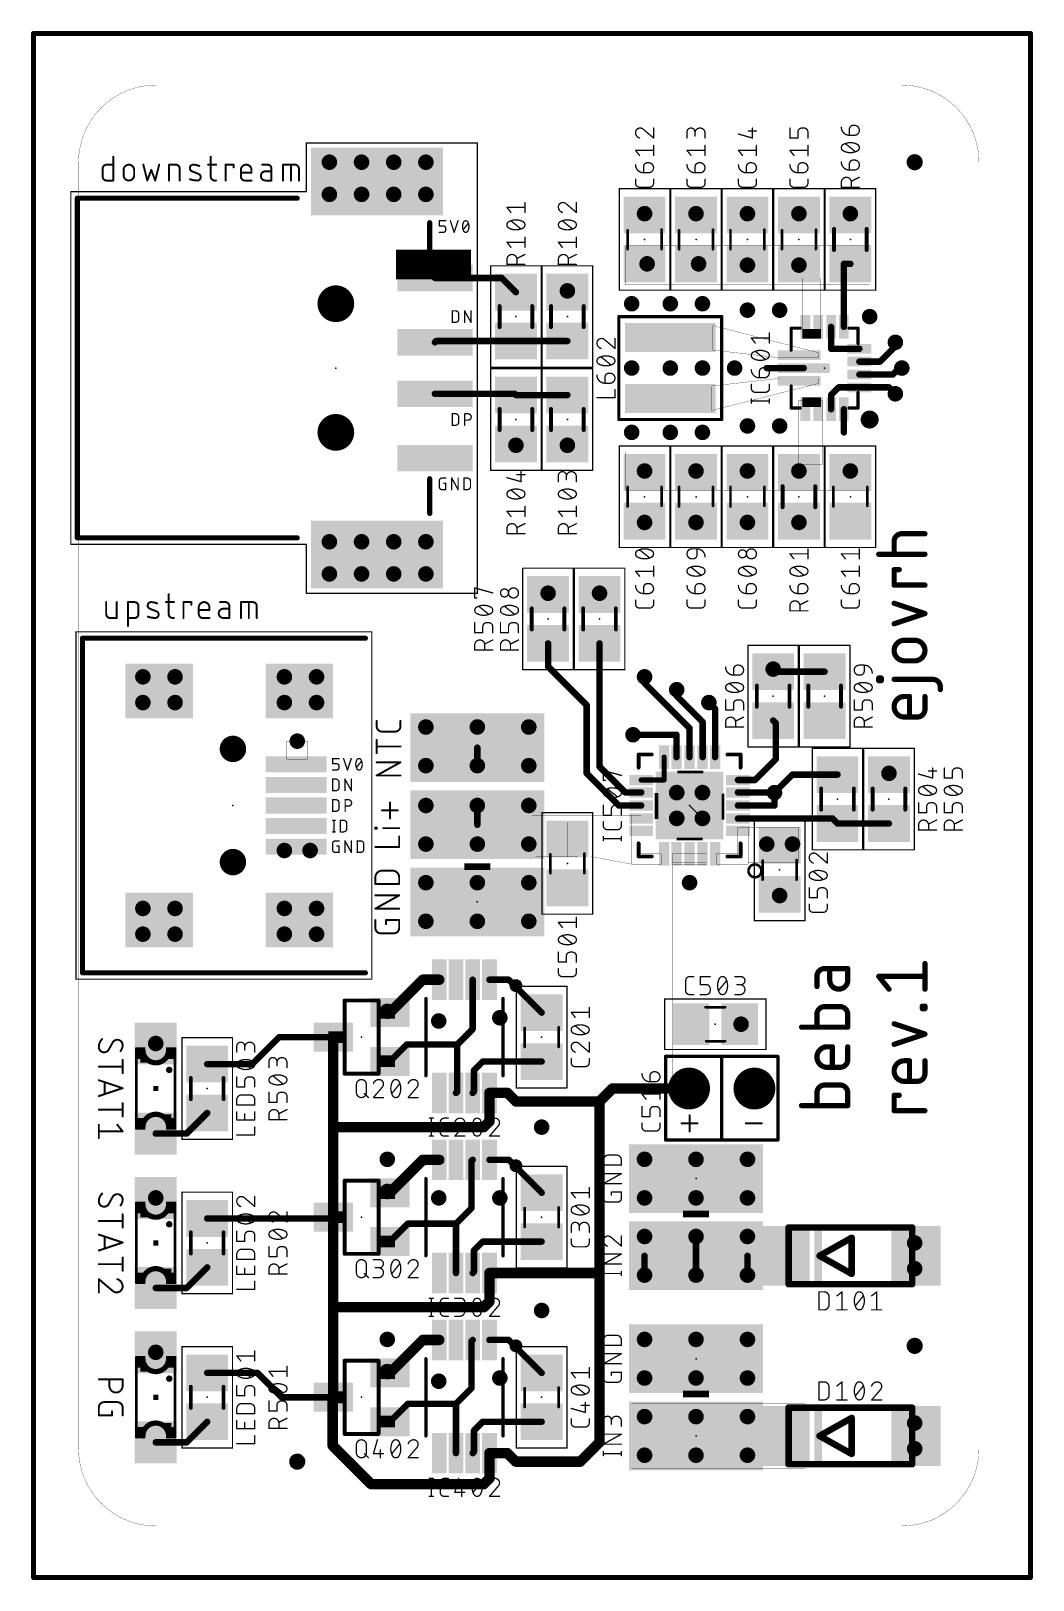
# Model space of a CAD drawing. Extents: x -59.9 to -20.9, y 122.9 to 183.1.
import ezdxf

# ---------------------------------------------------------------- set-up
doc = ezdxf.new("R2010")
doc.units = 0
for name, color, linetype in [('1', 12, 'CONTINUOUS'), ('17', 110, 'CONTINUOUS'), ('18', 110, 'CONTINUOUS'), ('19', 53, 'CONTINUOUS'), ('20', 31, 'CONTINUOUS'), ('21', 253, 'CONTINUOUS'), ('23', 53, 'CONTINUOUS'), ('25', 253, 'CONTINUOUS'), ('29', 253, 'CONTINUOUS'), ('39', 12, 'CONTINUOUS'), ('41', 12, 'CONTINUOUS'), ('51', 253, 'CONTINUOUS')]:
    doc.layers.add(name, color=color, linetype=linetype)

# ---------------------------------------------------------------- blocks, each defined once
blk = doc.blocks.new('RECT')
blk.add_solid([(-0.5, -0.5), (0.5, -0.5), (-0.5, 0.5), (0.5, 0.5)])
blk = doc.blocks.new('ROUNDP')
at = {"const_width": 0.5}
blk.add_lwpolyline([(0, -0.25, 1), (0, 0.25, 1), (0, -0.25)], format="xyb", dxfattribs=at)
blk = doc.blocks.new('PIE')
at = {"const_width": 0.5}
blk.add_lwpolyline([(0, -0.25, 1), (0, 0.25, 1), (0, -0.25)], format="xyb", dxfattribs=at)
blk = doc.blocks.new('ROUNDV')
at = {"const_width": 0.5}
blk.add_lwpolyline([(0, -0.25, 1), (0, 0.25, 1), (0, -0.25)], format="xyb", dxfattribs=at)

msp = doc.modelspace()

# ---------------------------------------------------------------- linework, layer by layer
at = {"layer": '1'}
for points, const_width in [([(-59.75, 183), (-21, 183)], 0.2), ([(-59.75, 123), (-59.75, 183)], 0.2), ([(-21, 183), (-21, 123)], 0.2), ([(-28, 175.95), (-28, 176)], 0.25), ([(-36.75, 174.75), (-36.75, 173.25)], 0.01), ([(-27.25, 174.75), (-36.75, 174.75)], 0.01), ([(-27.25, 173.25), (-27.25, 174.75)], 0.01), ([(-45.55, 173.925), (-45.55, 174.575)], 0.01), ([(-45.55, 174.575), (-42.75, 174.575)], 0.01), ([(-44.125, 174), (-44.125, 173.5)], 0.25), ([(-42.75, 174.575), (-42.75, 173.925)], 0.01), ([(-28.25, 171.6), (-28.25, 174.05)], 0.25), ([(-28.25, 174.05), (-28, 174.05)], 0.25), ([(-42.75, 173.925), (-45.55, 173.925)], 0.01), ([(-44.15, 173.5), (-44.125, 173.5)], 0.25), ([(-44.125, 173.5), (-41.55, 173.5)], 0.25), ([(-41.55, 173.5), (-41, 172.95)], 0.25), ([(-29.85, 171.25), (-29.85, 173.5)], 0.01), ([(-29.85, 173.5), (-29.15, 173.5)], 0.01), ([(-29.15, 173.5), (-29.15, 171.25)], 0.01), ([(-36.75, 173.25), (-27.25, 173.25)], 0.01), ([(-33.35, 171.65), (-33.35, 170.75)], 0.01), ([(-29.25, 170.6), (-33.35, 171.65)], 0.01), ([(-28.75, 170.75), (-28.75, 171.6)], 0.25), ([(-44.15, 171), (-44.1, 171.05)], 0.25), ([(-44.1, 171.05), (-41, 171.05)], 0.25), ([(-39, 171.05), (-41, 171.05)], 0.25), ([(-29.15, 171.25), (-29.85, 171.25)], 0.01), ([(-26.25, 170.85), (-26.85, 170.25)], 0.25), ([(-26.25, 171), (-26.25, 170.85)], 0.25), ([(-33.35, 170.75), (-33.35, 170.7)], 0.01), ([(-33.35, 170.7), (-30.75, 170.4)], 0.01), ([(-30.75, 170.4), (-29.25, 170.4)], 0.01), ([(-29.25, 170.4), (-29.25, 170.6)], 0.01), ([(-27.65, 170.75), (-28.75, 170.75)], 0.25), ([(-27.65, 170.25), (-26.85, 170.25)], 0.25), ([(-29.815, 170), (-31.25, 170)], 0.25), ([(-27.65, 169.75), (-26.3447, 169.75)], 0.25), ([(-26.3447, 169.75), (-26.0947, 170)], 0.25), ([(-26.0947, 170), (-26, 170)], 0.25), ([(-30.75, 169.6), (-33.4, 169.3)], 0.01), ([(-33.4, 168.35), (-29.25, 169.4)], 0.01), ([(-33.4, 169.3), (-33.4, 168.35)], 0.01), ([(-29.25, 169.6), (-30.75, 169.6)], 0.01), ([(-29.25, 169.4), (-29.25, 169.6)], 0.01), ([(-28.75, 168.9553), (-28.4553, 169.25)], 0.25), ([(-28.4553, 169.25), (-27.65, 169.25)], 0.25), ([(-27.65, 169.25), (-26.5, 169.25)], 0.25), ([(-26.5, 169.25), (-26.25, 169)], 0.25), ([(-44.15, 169), (-41.05, 169)], 0.25), ([(-41.05, 169), (-41, 168.95)], 0.25), ([(-39, 168.95), (-41, 168.95)], 0.25), ([(-30, 168.75), (-29.1, 168.75)], 0.01), ([(-30, 166.25), (-30, 168.75)], 0.01), ([(-29.1, 168.75), (-29.1, 166.25)], 0.01), ([(-28.75, 168.4), (-28.75, 168.9553)], 0.25), ([(-28.25, 168.4), (-28.25, 167.5)], 0.25), ([(-39, 167.05), (-39, 167)], 0.25), ([(-36.75, 166.75), (-27.25, 166.75)], 0.01), ([(-36.75, 165.25), (-36.75, 166.75)], 0.01), ([(-27.25, 166.75), (-27.25, 165.25)], 0.01), ([(-29.1, 166.25), (-30, 166.25)], 0.01), ([(-28, 165.95), (-28, 166)], 0.25), ([(-27.25, 165.25), (-36.75, 165.25)], 0.01), ([(-30, 164.05), (-30, 164)], 0.25), ([(-39.75, 159.3), (-39.75, 158.4)], 0.25), ([(-37.75, 159.3), (-37.75, 154.508)], 0.25), ([(-39.75, 158.4), (-38.25, 156.9)], 0.25), ([(-31, 158.2), (-31, 158.3)], 0.25), ([(-36, 157.75), (-36, 158)], 0.25), ([(-34.25, 156), (-36, 157.75)], 0.25), ([(-29, 158.2), (-31, 158.2)], 0.25), ([(-34.75, 157.25), (-34.75, 157.5)], 0.25), ([(-33.742, 156.242), (-34.75, 157.25)], 0.25), ([(-33.2594, 156.7594), (-33.5, 157)], 0.25), ([(-38.25, 156.9), (-38.25, 154.25)], 0.25), ([(-33.2594, 154.8796), (-33.2594, 156.7594)], 0.25), ([(-34.25, 154.8796), (-34.25, 156)], 0.25), ([(-33.742, 154.8796), (-33.742, 156.242)], 0.25), ([(-30.9, 156.2), (-31, 156.3)], 0.25), ([(-30.9, 154.8), (-30.9, 156.2)], 0.25), ([(-49.9, 155.5), (-49.1, 155.5)], 0.01), ([(-49.9, 154.8), (-49.9, 155.5)], 0.01), ([(-49.1, 155.5), (-49.1, 154.8)], 0.01), ([(-42.5, 155.25), (-42.5, 154.55)], 0.25), ([(-34.758, 155.75), (-36.45, 155.75)], 0.25), ([(-34.758, 154.8796), (-34.758, 155.75)], 0.25), ([(-49.1, 154.8), (-49.9, 154.8)], 0.01), ([(-35.2406, 154.8796), (-35.2406, 153.9906)], 0.2), ([(-31.7094, 153.9906), (-30.9, 154.8)], 0.25), ([(-38.25, 154.25), (-37, 153)], 0.25), ([(-36.75, 153.508), (-37.75, 154.508)], 0.25), ([(-32.3704, 153.9906), (-31.7094, 153.9906)], 0.25), ([(-30.25, 154.2), (-30.95, 153.5)], 0.25), ([(-30.25, 154.2), (-28.5, 154.2)], 0.25), ([(-36.1296, 153.508), (-36.75, 153.508)], 0.25), ([(-36.1296, 153.9906), (-35.2406, 153.9906)], 0.2), ([(-32.3704, 153.508), (-30.958, 153.508)], 0.25), ([(-30.958, 153.508), (-30.95, 153.5)], 0.25), ([(-30.95, 153), (-30.95, 153.5)], 0.25), ([(-42.5, 152.25), (-42.5, 153)], 0.25), ([(-37, 153), (-36.1296, 153)], 0.25), ([(-32.3704, 153), (-30.95, 153)], 0.25), ([(-36.525, 152.625), (-40.375, 152.625)], 0.01), ([(-40.375, 152.625), (-40.375, 150.9993)], 0.01), ([(-39, 152.35), (-39, 152)], 0.01), ([(-39, 151), (-39, 152.35)], 0.01), ([(-36.525, 150.725), (-36.525, 152.625)], 0.01), ([(-36.525, 152.625), (-36.125, 152.625)], 0.01), ([(-36.525, 150.725), (-36.525, 152.625)], 0.01), ([(-36.125, 152.625), (-36.125, 151.125)], 0.01), ([(-32.3704, 152.492), (-28.692, 152.492)], 0.25), ([(-28.692, 152.492), (-28.5, 152.3)], 0.25), ([(-28.5, 152.3), (-26.5, 152.3)], 0.25), ([(-39, 152), (-39, 151)], 0.01), ([(-32.375, 151.125), (-32.375, 152.15)], 0.01), ([(-32.375, 152.15), (-31.975, 152.15)], 0.01), ([(-31.975, 152.15), (-31.975, 150.725)], 0.01), ([(-31.975, 152.15), (-31.975, 150.8)], 0.01), ([(-30, 152.15), (-31.975, 152.15)], 0.01), ([(-30, 150.8), (-30, 152.15)], 0.01), ([(-36.125, 151.125), (-35.35, 151.125)], 0.01), ([(-35.35, 151.125), (-35.35, 150.725)], 0.01), ([(-33.5989, 151.15), (-34.9, 151.15)], 0.01), ([(-34.9, 151.15), (-34.9, 142.5324)], 0.01), ([(-33.5989, 142), (-33.5989, 151.15)], 0.01), ([(-33.2, 151.125), (-32.375, 151.125)], 0.01), ([(-33.2, 150.725), (-33.2, 151.125)], 0.01), ([(-40.375, 150.9993), (-38.0546, 151.0132)], 0.01), ([(-38.0546, 151.0132), (-36.525, 150.725)], 0.01), ([(-35.35, 150.725), (-36.525, 150.725)], 0.01), ([(-34.9, 150.775), (-33.6, 150.775)], 0.01), ([(-34.9, 150.725), (-34.9, 150.775)], 0.01), ([(-33.6, 150.725), (-34.9, 150.725)], 0.01), ([(-33.6, 150.775), (-33.6, 150.725)], 0.01), ([(-31.975, 150.725), (-33.2, 150.725)], 0.01), ([(-31.975, 150.8), (-30, 150.8)], 0.01), ([(-45.9, 144.95), (-44.62, 146.23)], 0.4064), ([(-44.62, 146.23), (-43.98, 146.23)], 0.4064), ([(-42.68, 144.3103), (-42.68, 146.23)], 0.25), ([(-42.03, 146.23), (-41.28, 146.23)], 0.25), ([(-41.28, 146.23), (-40, 144.95)], 0.25), ([(-46, 144.95), (-46, 145)], 0.25), ([(-45.9, 144.95), (-46, 144.95)], 0.25), ([(-50.2, 144), (-51.25, 142.95)], 0.25), ([(-50.2, 144), (-48.1, 144)], 0.25), ([(-48.1, 140.5), (-48.1, 144)], 0.4064), ([(-43.28, 143.7103), (-42.68, 144.3103)], 0.25), ([(-45.9, 143.05), (-45.2397, 143.7103)], 0.25), ([(-45.2397, 143.7103), (-43.28, 143.7103)], 0.25), ([(-43.28, 141.88), (-43.28, 143.7103)], 0.25), ([(-53, 142.95), (-51.25, 142.95)], 0.25), ([(-42.63, 142.7103), (-42.2903, 143.05)], 0.25), ([(-42.63, 141.88), (-42.63, 142.7103)], 0.25), ([(-42.2903, 143.05), (-40, 143.05)], 0.25), ([(-37.25, 142), (-37.75, 141.5)], 0.4064), ([(-34.27, 142), (-37.25, 142)], 0.4064), ([(-34.9, 142.5324), (-35.0312, 142)], 0.01), ([(-43.33, 141.83), (-43.28, 141.88)], 0.25), ([(-42.68, 141.83), (-42.63, 141.88)], 0.25), ([(-42.03, 141.83), (-41.33, 141.83)], 0.4064), ([(-42.03, 141.83), (-42.03, 140.72)], 0.4064), ([(-41.33, 141.83), (-41, 141.5)], 0.4064), ([(-37.75, 141.5), (-41, 141.5)], 0.4064), ([(-37.75, 134.83), (-37.75, 141.5)], 0.4064), ([(-35.0312, 142), (-33.5989, 142)], 0.01), ([(-53.8, 140.25), (-53, 141.05)], 0.25), ([(-42.03, 140.72), (-42.25, 140.5)], 0.4064), ([(-55, 140.25), (-53.8, 140.25)], 0.25), ([(-48.1, 137), (-48.1, 140.5)], 0.4064), ([(-42.25, 140.5), (-48.1, 140.5)], 0.4064), ([(-45.9, 137.95), (-44.62, 139.23)], 0.4064), ([(-44.62, 139.23), (-43.98, 139.23)], 0.4064), ([(-42.73, 139.18), (-42.68, 139.23)], 0.25), ([(-42.73, 137.3497), (-42.73, 139.18)], 0.25), ([(-42.03, 139.23), (-41.28, 139.23)], 0.25), ([(-41.28, 139.23), (-40, 137.95)], 0.25), ([(-46, 137.95), (-46, 138)], 0.25), ([(-45.9, 137.95), (-46, 137.95)], 0.25), ([(-43.33, 136.7497), (-42.73, 137.3497)], 0.25), ([(-53, 136.95), (-48.15, 136.95)], 0.25), ([(-48.1, 133.5), (-48.1, 136.75)], 0.4064), ([(-48.15, 136.95), (-48.1, 137)], 0.25), ([(-48.1, 136.75), (-48.1, 137)], 0.25), ([(-45.9, 136.05), (-45.2003, 136.7497)], 0.25), ([(-45.2003, 136.7497), (-43.33, 136.7497)], 0.25), ([(-43.33, 134.83), (-43.33, 136.7497)], 0.25), ([(-36.5, 136.75), (-36.5, 134.25)], 0.01), ([(-29.75, 136.75), (-36.5, 136.75)], 0.01), ([(-29.75, 134.25), (-29.75, 136.75)], 0.01), ([(-42.63, 135.7103), (-42.2903, 136.05)], 0.25), ([(-42.2903, 136.05), (-40, 136.05)], 0.25), ([(-34, 135.5), (-34, 136.25)], 0.25), ([(-42.63, 134.88), (-42.63, 135.7103)], 0.25), ([(-36, 135.5), (-36, 134.75)], 0.25), ([(-34, 135.5), (-34, 134.75)], 0.25), ([(-32, 135.5), (-32, 134.75)], 0.25), ([(-53.8, 134.25), (-53, 135.05)], 0.25), ([(-42.68, 134.83), (-42.63, 134.88)], 0.25), ([(-42.03, 134.83), (-37.75, 134.83)], 0.4064), ([(-42.03, 134.83), (-42.03, 133.72)], 0.4064), ([(-37.75, 128.25), (-37.75, 134.83)], 0.4064), ([(-55, 134.25), (-53.8, 134.25)], 0.25), ([(-36.5, 134.25), (-29.75, 134.25)], 0.01), ([(-48.1, 130), (-48.1, 133.5)], 0.4064), ([(-42.25, 133.5), (-48.1, 133.5)], 0.4064), ([(-42.03, 133.72), (-42.25, 133.5)], 0.4064), ([(-45.9, 130.95), (-44.62, 132.23)], 0.4064), ([(-44.62, 132.23), (-43.98, 132.23)], 0.4064), ([(-42.73, 132.18), (-42.68, 132.23)], 0.25), ([(-42.73, 130.3497), (-42.73, 132.18)], 0.25), ([(-42.03, 132.23), (-41.28, 132.23)], 0.25), ([(-41.28, 132.23), (-40, 130.95)], 0.25), ([(-53, 130.95), (-51.05, 130.95)], 0.25), ([(-50.1, 130), (-51.05, 130.95)], 0.25), ([(-46, 130.95), (-46, 131)], 0.25), ([(-45.9, 130.95), (-46, 130.95)], 0.25), ([(-50.1, 130), (-48.1, 130)], 0.25), ([(-48.125, 128.125), (-48.125, 129.975)], 0.4064), ([(-48.125, 129.975), (-48.1, 130)], 0.25), ([(-43.33, 129.7497), (-42.73, 130.3497)], 0.25), ([(-45.9, 129.05), (-45.2003, 129.7497)], 0.25), ([(-45.2003, 129.7497), (-43.33, 129.7497)], 0.25), ([(-43.33, 127.83), (-43.33, 129.7497)], 0.25), ([(-36.5, 129.75), (-36.5, 127.25)], 0.01), ([(-29.75, 129.75), (-36.5, 129.75)], 0.01), ([(-29.75, 127.25), (-29.75, 129.75)], 0.01), ([(-53.8, 128.25), (-53, 129.05)], 0.25), ([(-42.63, 128.7103), (-42.2903, 129.05)], 0.25), ([(-42.63, 127.88), (-42.63, 128.7103)], 0.25), ([(-42.2903, 129.05), (-40, 129.05)], 0.25), ([(-55, 128.25), (-53.8, 128.25)], 0.25), ([(-46.625, 126.625), (-48.125, 128.125)], 0.4064), ([(-38.5, 127.5), (-37.75, 128.25)], 0.4064), ([(-42.68, 127.83), (-42.63, 127.88)], 0.25), ([(-42.03, 127.83), (-41.33, 127.83)], 0.4064), ([(-42.03, 127.83), (-42.03, 126.845)], 0.4064), ([(-41.33, 127.83), (-41, 127.5)], 0.4064), ([(-41, 127.5), (-38.5, 127.5)], 0.4064), ([(-42.03, 126.845), (-42.25, 126.625)], 0.4064), ([(-36.5, 127.25), (-29.75, 127.25)], 0.01), ([(-42.25, 126.625), (-46.625, 126.625)], 0.4064), ([(-21, 123), (-59.75, 123)], 0.2)]:
    msp.add_lwpolyline(points, dxfattribs=dict(at, const_width=const_width))
for points, const_width in [([(-59.75, 183.05, 1), (-59.75, 182.95)], 0.1), ([(-59.7, 183, 1), (-59.8, 183)], 0.1), ([(-20.95, 183, 1), (-21.05, 183)], 0.1), ([(-21, 182.95, 1), (-21, 183.05)], 0.1), ([(-27.9375, 176, 1), (-28.0625, 176)], 0.125), ([(-28.0625, 175.95, 1), (-27.9375, 175.95)], 0.125), ([(-36.7475, 174.75, 1), (-36.7525, 174.75)], 0.005), ([(-36.75, 174.7525, 1), (-36.75, 174.7475)], 0.005), ([(-27.2475, 174.75, 1), (-27.2525, 174.75)], 0.005), ([(-27.25, 174.7475, 1), (-27.25, 174.7525)], 0.005), ([(-45.5475, 174.575, 1), (-45.5525, 174.575)], 0.005), ([(-45.55, 174.5775, 1), (-45.55, 174.5725)], 0.005), ([(-44.0625, 174, 1), (-44.1875, 174)], 0.125), ([(-42.7475, 174.575, 1), (-42.7525, 174.575)], 0.005), ([(-42.75, 174.5725, 1), (-42.75, 174.5775)], 0.005), ([(-28.1875, 174.05, 1), (-28.3125, 174.05)], 0.125), ([(-28.25, 174.1125, 1), (-28.25, 173.9875)], 0.125), ([(-28, 173.9875, 1), (-28, 174.1125)], 0.125), ([(-45.55, 173.9275, 1), (-45.55, 173.9225)], 0.005), ([(-45.5525, 173.925, 1), (-45.5475, 173.925)], 0.005), ([(-44.15, 173.5625, 1), (-44.15, 173.4375)], 0.125), ([(-44.125, 173.5625, 1), (-44.125, 173.4375)], 0.125), ([(-44.1875, 173.5, 1), (-44.0625, 173.5)], 0.125), ([(-44.125, 173.4375, 1), (-44.125, 173.5625)], 0.125), ([(-42.7525, 173.925, 1), (-42.7475, 173.925)], 0.005), ([(-42.75, 173.9225, 1), (-42.75, 173.9275)], 0.005), ([(-41.5058, 173.5442, 1), (-41.5942, 173.4558)], 0.125), ([(-41.55, 173.4375, 1), (-41.55, 173.5625)], 0.125), ([(-29.8475, 173.5, 1), (-29.8525, 173.5)], 0.005), ([(-29.85, 173.5025, 1), (-29.85, 173.4975)], 0.005), ([(-29.1475, 173.5, 1), (-29.1525, 173.5)], 0.005), ([(-29.15, 173.4975, 1), (-29.15, 173.5025)], 0.005), ([(-41.0442, 172.9058, 1), (-40.9558, 172.9942)], 0.125), ([(-36.75, 173.2525, 1), (-36.75, 173.2475)], 0.005), ([(-36.7525, 173.25, 1), (-36.7475, 173.25)], 0.005), ([(-27.2525, 173.25, 1), (-27.2475, 173.25)], 0.005), ([(-27.25, 173.2475, 1), (-27.25, 173.2525)], 0.005), ([(-33.3475, 171.65, 1), (-33.3525, 171.65)], 0.005), ([(-33.3494, 171.6524, 1), (-33.3506, 171.6476)], 0.005), ([(-28.6875, 171.6, 1), (-28.8125, 171.6)], 0.125), ([(-28.3125, 171.6, 1), (-28.1875, 171.6)], 0.125), ([(-44.1942, 171.0442, 1), (-44.1058, 170.9558)], 0.125), ([(-44.1, 171.1125, 1), (-44.1, 170.9875)], 0.125), ([(-44.0558, 171.0058, 1), (-44.1442, 171.0942)], 0.125), ([(-41, 171.1125, 1), (-41, 170.9875)], 0.125), ([(-41, 170.9875, 1), (-41, 171.1125)], 0.125), ([(-39, 170.9875, 1), (-39, 171.1125)], 0.125), ([(-29.85, 171.2525, 1), (-29.85, 171.2475)], 0.005), ([(-29.8525, 171.25, 1), (-29.8475, 171.25)], 0.005), ([(-29.1525, 171.25, 1), (-29.1475, 171.25)], 0.005), ([(-29.15, 171.2475, 1), (-29.15, 171.2525)], 0.005), ([(-26.1875, 171, 1), (-26.3125, 171)], 0.125), ([(-26.2058, 170.8058, 1), (-26.2942, 170.8942)], 0.125), ([(-33.3475, 170.75, 1), (-33.3525, 170.75)], 0.005), ([(-33.3525, 170.75, 1), (-33.3475, 170.75)], 0.005), ([(-33.3497, 170.7025, 1), (-33.3503, 170.6975)], 0.005), ([(-33.3525, 170.7, 1), (-33.3475, 170.7)], 0.005), ([(-30.75, 170.4025, 1), (-30.75, 170.3975)], 0.005), ([(-30.7503, 170.3975, 1), (-30.7497, 170.4025)], 0.005), ([(-29.2475, 170.6, 1), (-29.2525, 170.6)], 0.005), ([(-29.2525, 170.4, 1), (-29.2475, 170.4)], 0.005), ([(-29.2506, 170.5976, 1), (-29.2494, 170.6024)], 0.005), ([(-29.25, 170.3975, 1), (-29.25, 170.4025)], 0.005), ([(-28.75, 170.8125, 1), (-28.75, 170.6875)], 0.125), ([(-28.8125, 170.75, 1), (-28.6875, 170.75)], 0.125), ([(-27.65, 170.3125, 1), (-27.65, 170.1875)], 0.125), ([(-27.65, 170.6875, 1), (-27.65, 170.8125)], 0.125), ([(-26.85, 170.1875, 1), (-26.85, 170.3125)], 0.125), ([(-26.3125, 170.85, 1), (-26.1875, 170.85)], 0.125), ([(-31.25, 170.0625, 1), (-31.25, 169.9375)], 0.125), ([(-29.815, 169.9375, 1), (-29.815, 170.0625)], 0.125), ([(-27.65, 169.8125, 1), (-27.65, 169.6875)], 0.125), ([(-26.8942, 170.2942, 1), (-26.8058, 170.2058)], 0.125), ([(-26.3889, 169.7942, 1), (-26.3005, 169.7058)], 0.125), ([(-26.3447, 169.6875, 1), (-26.3447, 169.8125)], 0.125), ([(-26.0947, 170.0625, 1), (-26.0947, 169.9375)], 0.125), ([(-26.0505, 169.9558, 1), (-26.1389, 170.0442)], 0.125), ([(-26, 169.9375, 1), (-26, 170.0625)], 0.125), ([(-33.3975, 169.3, 1), (-33.4025, 169.3)], 0.005), ([(-33.4003, 169.3025, 1), (-33.3997, 169.2975)], 0.005), ([(-30.75, 169.6025, 1), (-30.75, 169.5975)], 0.005), ([(-30.7497, 169.5975, 1), (-30.7503, 169.6025)], 0.005), ([(-29.2475, 169.6, 1), (-29.2525, 169.6)], 0.005), ([(-29.2525, 169.4, 1), (-29.2475, 169.4)], 0.005), ([(-29.2494, 169.3976, 1), (-29.2506, 169.4024)], 0.005), ([(-29.25, 169.5975, 1), (-29.25, 169.6025)], 0.005), ([(-28.4553, 169.3125, 1), (-28.4553, 169.1875)], 0.125), ([(-28.4111, 169.2058, 1), (-28.4995, 169.2942)], 0.125), ([(-27.65, 169.3125, 1), (-27.65, 169.1875)], 0.125), ([(-27.65, 169.1875, 1), (-27.65, 169.3125)], 0.125), ([(-26.4558, 169.2942, 1), (-26.5442, 169.2058)], 0.125), ([(-26.5, 169.1875, 1), (-26.5, 169.3125)], 0.125), ([(-44.15, 169.0625, 1), (-44.15, 168.9375)], 0.125), ([(-41.0058, 169.0442, 1), (-41.0942, 168.9558)], 0.125), ([(-41, 169.0125, 1), (-41, 168.8875)], 0.125), ([(-41.05, 168.9375, 1), (-41.05, 169.0625)], 0.125), ([(-41.0442, 168.9058, 1), (-40.9558, 168.9942)], 0.125), ([(-39, 168.8875, 1), (-39, 169.0125)], 0.125), ([(-30, 168.7525, 1), (-30, 168.7475)], 0.005), ([(-29.9975, 168.75, 1), (-30.0025, 168.75)], 0.005), ([(-29.0975, 168.75, 1), (-29.1025, 168.75)], 0.005), ([(-29.1, 168.7475, 1), (-29.1, 168.7525)], 0.005), ([(-28.6875, 168.9553, 1), (-28.8125, 168.9553)], 0.125), ([(-28.7942, 168.9995, 1), (-28.7058, 168.9111)], 0.125), ([(-26.2942, 168.9558, 1), (-26.2058, 169.0442)], 0.125), ([(-33.4006, 168.3524, 1), (-33.3994, 168.3476)], 0.005), ([(-33.4025, 168.35, 1), (-33.3975, 168.35)], 0.005), ([(-28.8125, 168.4, 1), (-28.6875, 168.4)], 0.125), ([(-28.1875, 168.4, 1), (-28.3125, 168.4)], 0.125), ([(-28.3125, 167.5, 1), (-28.1875, 167.5)], 0.125), ([(-38.9375, 167.05, 1), (-39.0625, 167.05)], 0.125), ([(-39.0625, 167, 1), (-38.9375, 167)], 0.125), ([(-36.75, 166.7525, 1), (-36.75, 166.7475)], 0.005), ([(-36.7475, 166.75, 1), (-36.7525, 166.75)], 0.005), ([(-27.2475, 166.75, 1), (-27.2525, 166.75)], 0.005), ([(-27.25, 166.7475, 1), (-27.25, 166.7525)], 0.005), ([(-30, 166.2525, 1), (-30, 166.2475)], 0.005), ([(-30.0025, 166.25, 1), (-29.9975, 166.25)], 0.005), ([(-29.1025, 166.25, 1), (-29.0975, 166.25)], 0.005), ([(-29.1, 166.2475, 1), (-29.1, 166.2525)], 0.005), ([(-27.9375, 166, 1), (-28.0625, 166)], 0.125), ([(-28.0625, 165.95, 1), (-27.9375, 165.95)], 0.125), ([(-36.75, 165.2525, 1), (-36.75, 165.2475)], 0.005), ([(-36.7525, 165.25, 1), (-36.7475, 165.25)], 0.005), ([(-27.2525, 165.25, 1), (-27.2475, 165.25)], 0.005), ([(-27.25, 165.2475, 1), (-27.25, 165.2525)], 0.005), ([(-29.9375, 164.05, 1), (-30.0625, 164.05)], 0.125), ([(-30.0625, 164, 1), (-29.9375, 164)], 0.125), ([(-39.6875, 159.3, 1), (-39.8125, 159.3)], 0.125), ([(-37.6875, 159.3, 1), (-37.8125, 159.3)], 0.125), ([(-39.7058, 158.4442, 1), (-39.7942, 158.3558)], 0.125), ([(-39.8125, 158.4, 1), (-39.6875, 158.4)], 0.125), ([(-30.9375, 158.3, 1), (-31.0625, 158.3)], 0.125), ([(-35.9375, 158, 1), (-36.0625, 158)], 0.125), ([(-35.9558, 157.7942, 1), (-36.0442, 157.7058)], 0.125), ([(-36.0625, 157.75, 1), (-35.9375, 157.75)], 0.125), ([(-31, 158.2625, 1), (-31, 158.1375)], 0.125), ([(-31.0625, 158.2, 1), (-30.9375, 158.2)], 0.125), ([(-29, 158.1375, 1), (-29, 158.2625)], 0.125), ([(-34.6875, 157.5, 1), (-34.8125, 157.5)], 0.125), ([(-34.7058, 157.2942, 1), (-34.7942, 157.2058)], 0.125), ([(-34.8125, 157.25, 1), (-34.6875, 157.25)], 0.125), ([(-33.4558, 157.0442, 1), (-33.5442, 156.9558)], 0.125), ([(-38.1875, 156.9, 1), (-38.3125, 156.9)], 0.125), ([(-38.2942, 156.8558, 1), (-38.2058, 156.9442)], 0.125), ([(-33.1969, 156.7594, 1), (-33.3219, 156.7594)], 0.125), ([(-33.3036, 156.7152, 1), (-33.2152, 156.8036)], 0.125), ([(-34.1875, 156, 1), (-34.3125, 156)], 0.125), ([(-34.2942, 155.9558, 1), (-34.2058, 156.0442)], 0.125), ([(-33.6795, 156.242, 1), (-33.8045, 156.242)], 0.125), ([(-33.7862, 156.1978, 1), (-33.6978, 156.2862)], 0.125), ([(-30.9558, 156.3442, 1), (-31.0442, 156.2558)], 0.125), ([(-30.8375, 156.2, 1), (-30.9625, 156.2)], 0.125), ([(-30.9442, 156.1558, 1), (-30.8558, 156.2442)], 0.125), ([(-49.9, 155.5025, 1), (-49.9, 155.4975)], 0.005), ([(-49.8975, 155.5, 1), (-49.9025, 155.5)], 0.005), ([(-49.0975, 155.5, 1), (-49.1025, 155.5)], 0.005), ([(-49.1, 155.4975, 1), (-49.1, 155.5025)], 0.005), ([(-42.4375, 155.25, 1), (-42.5625, 155.25)], 0.125), ([(-36.45, 155.8125, 1), (-36.45, 155.6875)], 0.125), ([(-34.6955, 155.75, 1), (-34.8205, 155.75)], 0.125), ([(-34.758, 155.6875, 1), (-34.758, 155.8125)], 0.125), ([(-49.9, 154.8025, 1), (-49.9, 154.7975)], 0.005), ([(-49.9025, 154.8, 1), (-49.8975, 154.8)], 0.005), ([(-49.1025, 154.8, 1), (-49.0975, 154.8)], 0.005), ([(-49.1, 154.7975, 1), (-49.1, 154.8025)], 0.005), ([(-35.1906, 154.8796, 1), (-35.2906, 154.8796)], 0.1), ([(-34.8205, 154.8796, 1), (-34.6955, 154.8796)], 0.125), ([(-34.3125, 154.8796, 1), (-34.1875, 154.8796)], 0.125), ([(-33.8045, 154.8796, 1), (-33.6795, 154.8796)], 0.125), ([(-33.3219, 154.8796, 1), (-33.1969, 154.8796)], 0.125), ([(-30.9625, 154.8, 1), (-30.8375, 154.8)], 0.125), ([(-30.8558, 154.7558, 1), (-30.9442, 154.8442)], 0.125), ([(-42.5625, 154.55, 1), (-42.4375, 154.55)], 0.125), ([(-38.2058, 154.2942, 1), (-38.2942, 154.2058)], 0.125), ([(-38.3125, 154.25, 1), (-38.1875, 154.25)], 0.125), ([(-37.7058, 154.5522, 1), (-37.7942, 154.4638)], 0.125), ([(-37.8125, 154.508, 1), (-37.6875, 154.508)], 0.125), ([(-32.3704, 154.0531, 1), (-32.3704, 153.9281)], 0.125), ([(-31.7094, 153.9281, 1), (-31.7094, 154.0531)], 0.125), ([(-30.25, 154.2625, 1), (-30.25, 154.1375)], 0.125), ([(-30.2058, 154.1558, 1), (-30.2942, 154.2442)], 0.125), ([(-28.5, 154.1375, 1), (-28.5, 154.2625)], 0.125), ([(-36.75, 153.5705, 1), (-36.75, 153.4455)], 0.125), ([(-36.7942, 153.4638, 1), (-36.7058, 153.5522)], 0.125), ([(-36.1296, 154.0406, 1), (-36.1296, 153.9406)], 0.1), ([(-36.1296, 153.4455, 1), (-36.1296, 153.5705)], 0.125), ([(-35.2906, 153.9906, 1), (-35.1906, 153.9906)], 0.1), ([(-35.2406, 153.9406, 1), (-35.2406, 154.0406)], 0.1), ([(-32.3704, 153.5705, 1), (-32.3704, 153.4455)], 0.125), ([(-31.7536, 154.0348, 1), (-31.6652, 153.9464)], 0.125), ([(-30.9138, 153.5522, 1), (-31.0022, 153.4638)], 0.125), ([(-30.8875, 153.5, 1), (-31.0125, 153.5)], 0.125), ([(-30.9942, 153.5442, 1), (-30.9058, 153.4558)], 0.125), ([(-30.9942, 153.4558, 1), (-30.9058, 153.5442)], 0.125), ([(-30.958, 153.4455, 1), (-30.958, 153.5705)], 0.125), ([(-42.4375, 153, 1), (-42.5625, 153)], 0.125), ([(-37, 153.0625, 1), (-37, 152.9375)], 0.125), ([(-37.0442, 152.9558, 1), (-36.9558, 153.0442)], 0.125), ([(-36.1296, 152.9375, 1), (-36.1296, 153.0625)], 0.125), ([(-32.3704, 153.0625, 1), (-32.3704, 152.9375)], 0.125), ([(-31.0125, 153, 1), (-30.8875, 153)], 0.125), ([(-30.95, 152.9375, 1), (-30.95, 153.0625)], 0.125), ([(-42.5625, 152.25, 1), (-42.4375, 152.25)], 0.125), ([(-40.375, 152.6275, 1), (-40.375, 152.6225)], 0.005), ([(-40.3725, 152.625, 1), (-40.3775, 152.625)], 0.005), ([(-38.9975, 152.35, 1), (-39.0025, 152.35)], 0.005), ([(-38.9975, 152.35, 1), (-39.0025, 152.35)], 0.005), ([(-36.5225, 152.625, 1), (-36.5275, 152.625)], 0.005), ([(-36.525, 152.6275, 1), (-36.525, 152.6225)], 0.005), ([(-36.5225, 152.625, 1), (-36.5275, 152.625)], 0.005), ([(-36.525, 152.6225, 1), (-36.525, 152.6275)], 0.005), ([(-36.1225, 152.625, 1), (-36.1275, 152.625)], 0.005), ([(-36.125, 152.6225, 1), (-36.125, 152.6275)], 0.005), ([(-32.3704, 152.5545, 1), (-32.3704, 152.4295)], 0.125), ([(-28.6478, 152.5362, 1), (-28.7362, 152.4478)], 0.125), ([(-28.692, 152.4295, 1), (-28.692, 152.5545)], 0.125), ([(-28.5, 152.3625, 1), (-28.5, 152.2375)], 0.125), ([(-28.5442, 152.2558, 1), (-28.4558, 152.3442)], 0.125), ([(-26.5, 152.2375, 1), (-26.5, 152.3625)], 0.125), ([(-38.9975, 152, 1), (-39.0025, 152)], 0.005), ([(-39.0025, 152, 1), (-38.9975, 152)], 0.005), ([(-32.3725, 152.15, 1), (-32.3775, 152.15)], 0.005), ([(-32.375, 152.1525, 1), (-32.375, 152.1475)], 0.005), ([(-31.9725, 152.15, 1), (-31.9775, 152.15)], 0.005), ([(-31.9725, 152.15, 1), (-31.9775, 152.15)], 0.005), ([(-31.975, 152.1525, 1), (-31.975, 152.1475)], 0.005), ([(-31.975, 152.1475, 1), (-31.975, 152.1525)], 0.005), ([(-29.9975, 152.15, 1), (-30.0025, 152.15)], 0.005), ([(-30, 152.1475, 1), (-30, 152.1525)], 0.005), ([(-36.125, 151.1275, 1), (-36.125, 151.1225)], 0.005), ([(-36.1275, 151.125, 1), (-36.1225, 151.125)], 0.005), ([(-35.3475, 151.125, 1), (-35.3525, 151.125)], 0.005), ([(-35.35, 151.1225, 1), (-35.35, 151.1275)], 0.005), ([(-34.9, 151.1525, 1), (-34.9, 151.1475)], 0.005), ([(-34.8975, 151.15, 1), (-34.9025, 151.15)], 0.005), ([(-33.5964, 151.15, 1), (-33.6014, 151.15)], 0.005), ([(-33.5989, 151.1475, 1), (-33.5989, 151.1525)], 0.005), ([(-33.2, 151.1275, 1), (-33.2, 151.1225)], 0.005), ([(-33.1975, 151.125, 1), (-33.2025, 151.125)], 0.005), ([(-32.3775, 151.125, 1), (-32.3725, 151.125)], 0.005), ([(-32.375, 151.1225, 1), (-32.375, 151.1275)], 0.005), ([(-40.3775, 150.9993, 1), (-40.3725, 150.9993)], 0.005), ([(-40.375, 151.0017, 1), (-40.375, 150.9968)], 0.005), ([(-39.0025, 151, 1), (-38.9975, 151)], 0.005), ([(-39.0025, 151, 1), (-38.9975, 151)], 0.005), ([(-38.0542, 151.0157, 1), (-38.0551, 151.0107)], 0.005), ([(-38.0546, 151.0107, 1), (-38.0547, 151.0157)], 0.005), ([(-36.525, 150.7275, 1), (-36.525, 150.7225)], 0.005), ([(-36.5275, 150.725, 1), (-36.5225, 150.725)], 0.005), ([(-36.5275, 150.725, 1), (-36.5225, 150.725)], 0.005), ([(-36.5255, 150.7225, 1), (-36.5245, 150.7275)], 0.005), ([(-35.3525, 150.725, 1), (-35.3475, 150.725)], 0.005), ([(-35.35, 150.7225, 1), (-35.35, 150.7275)], 0.005), ([(-34.9, 150.7775, 1), (-34.9, 150.7725)], 0.005), ([(-34.8975, 150.775, 1), (-34.9025, 150.775)], 0.005), ([(-34.9, 150.7275, 1), (-34.9, 150.7225)], 0.005), ([(-34.9025, 150.725, 1), (-34.8975, 150.725)], 0.005), ([(-33.5975, 150.775, 1), (-33.6025, 150.775)], 0.005), ([(-33.6025, 150.725, 1), (-33.5975, 150.725)], 0.005), ([(-33.6, 150.7725, 1), (-33.6, 150.7775)], 0.005), ([(-33.6, 150.7225, 1), (-33.6, 150.7275)], 0.005), ([(-33.2, 150.7275, 1), (-33.2, 150.7225)], 0.005), ([(-33.2025, 150.725, 1), (-33.1975, 150.725)], 0.005), ([(-31.975, 150.8025, 1), (-31.975, 150.7975)], 0.005), ([(-31.9775, 150.8, 1), (-31.9725, 150.8)], 0.005), ([(-31.9775, 150.725, 1), (-31.9725, 150.725)], 0.005), ([(-31.975, 150.7225, 1), (-31.975, 150.7275)], 0.005), ([(-30.0025, 150.8, 1), (-29.9975, 150.8)], 0.005), ([(-30, 150.7975, 1), (-30, 150.8025)], 0.005), ([(-44.62, 146.3316, 1), (-44.62, 146.1284)], 0.2032), ([(-44.5482, 146.1582, 1), (-44.6918, 146.3018)], 0.2032), ([(-43.98, 146.1284, 1), (-43.98, 146.3316)], 0.2032), ([(-42.6175, 146.23, 1), (-42.7425, 146.23)], 0.125), ([(-42.03, 146.2925, 1), (-42.03, 146.1675)], 0.125), ([(-41.2358, 146.2742, 1), (-41.3242, 146.1858)], 0.125), ([(-41.28, 146.1675, 1), (-41.28, 146.2925)], 0.125), ([(-45.9375, 145, 1), (-46.0625, 145)], 0.125), ([(-45.9718, 145.0218, 1), (-45.8282, 144.8782)], 0.2032), ([(-46, 145.0125, 1), (-46, 144.8875)], 0.125), ([(-46.0625, 144.95, 1), (-45.9375, 144.95)], 0.125), ([(-45.9, 144.8875, 1), (-45.9, 145.0125)], 0.125), ([(-40.0442, 144.9058, 1), (-39.9558, 144.9942)], 0.125), ([(-50.2, 144.0625, 1), (-50.2, 143.9375)], 0.125), ([(-50.1558, 143.9558, 1), (-50.2442, 144.0442)], 0.125), ([(-47.9984, 144, 1), (-48.2016, 144)], 0.2032), ([(-48.1, 143.9375, 1), (-48.1, 144.0625)], 0.125), ([(-42.7425, 144.3103, 1), (-42.6175, 144.3103)], 0.125), ([(-42.6358, 144.2661, 1), (-42.7242, 144.3545)], 0.125), ([(-45.2397, 143.7728, 1), (-45.2397, 143.6478)], 0.125), ([(-45.1955, 143.6661, 1), (-45.2839, 143.7545)], 0.125), ([(-43.2175, 143.7103, 1), (-43.3425, 143.7103)], 0.125), ([(-43.3242, 143.7545, 1), (-43.2358, 143.6661)], 0.125), ([(-43.28, 143.6478, 1), (-43.28, 143.7728)], 0.125), ([(-53, 143.0125, 1), (-53, 142.8875)], 0.125), ([(-51.2942, 142.9942, 1), (-51.2058, 142.9058)], 0.125), ([(-51.25, 142.8875, 1), (-51.25, 143.0125)], 0.125), ([(-45.9442, 143.0942, 1), (-45.8558, 143.0058)], 0.125), ([(-42.5675, 142.7103, 1), (-42.6925, 142.7103)], 0.125), ([(-42.6742, 142.7545, 1), (-42.5858, 142.6661)], 0.125), ([(-42.2903, 143.1125, 1), (-42.2903, 142.9875)], 0.125), ([(-42.2461, 143.0058, 1), (-42.3345, 143.0942)], 0.125), ([(-40, 142.9875, 1), (-40, 143.1125)], 0.125), ([(-37.25, 142.1016, 1), (-37.25, 141.8984)], 0.2032), ([(-37.1782, 141.9282, 1), (-37.3218, 142.0718)], 0.2032), ([(-34.9025, 142.5324, 1), (-34.8975, 142.5324)], 0.005), ([(-34.8976, 142.5318, 1), (-34.9024, 142.533)], 0.005), ([(-34.27, 141.8984, 1), (-34.27, 142.1016)], 0.2032), ([(-43.3742, 141.8742, 1), (-43.2858, 141.7858)], 0.125), ([(-43.3425, 141.88, 1), (-43.2175, 141.88)], 0.125), ([(-43.2358, 141.8358, 1), (-43.3242, 141.9242)], 0.125), ([(-42.7242, 141.8742, 1), (-42.6358, 141.7858)], 0.125), ([(-42.6925, 141.88, 1), (-42.5675, 141.88)], 0.125), ([(-42.5858, 141.8358, 1), (-42.6742, 141.9242)], 0.125), ([(-42.03, 141.9316, 1), (-42.03, 141.7284)], 0.2032), ([(-41.9284, 141.83, 1), (-42.1316, 141.83)], 0.2032), ([(-41.2582, 141.9018, 1), (-41.4018, 141.7582)], 0.2032), ([(-41.33, 141.7284, 1), (-41.33, 141.9316)], 0.2032), ([(-41, 141.6016, 1), (-41, 141.3984)], 0.2032), ([(-41.0718, 141.4282, 1), (-40.9282, 141.5718)], 0.2032), ([(-37.6484, 141.5, 1), (-37.8516, 141.5)], 0.2032), ([(-37.8218, 141.5718, 1), (-37.6782, 141.4282)], 0.2032), ([(-37.75, 141.3984, 1), (-37.75, 141.6016)], 0.2032), ([(-35.0312, 142.0025, 1), (-35.0312, 141.9975)], 0.005), ([(-35.0336, 142.0006, 1), (-35.0287, 141.9994)], 0.005), ([(-33.6014, 142, 1), (-33.5964, 142)], 0.005), ([(-33.5989, 141.9975, 1), (-33.5989, 142.0025)], 0.005), ([(-52.9558, 141.0058, 1), (-53.0442, 141.0942)], 0.125), ([(-41.9582, 140.6482, 1), (-42.1018, 140.7918)], 0.2032), ([(-55, 140.3125, 1), (-55, 140.1875)], 0.125), ([(-53.8442, 140.2942, 1), (-53.7558, 140.2058)], 0.125), ([(-53.8, 140.1875, 1), (-53.8, 140.3125)], 0.125), ([(-47.9984, 140.5, 1), (-48.2016, 140.5)], 0.2032), ([(-48.1, 140.6016, 1), (-48.1, 140.3984)], 0.2032), ([(-48.2016, 140.5, 1), (-47.9984, 140.5)], 0.2032), ([(-42.3218, 140.5718, 1), (-42.1782, 140.4282)], 0.2032), ([(-42.25, 140.3984, 1), (-42.25, 140.6016)], 0.2032), ([(-42.1316, 140.72, 1), (-41.9284, 140.72)], 0.2032), ([(-44.62, 139.3316, 1), (-44.62, 139.1284)], 0.2032), ([(-44.5482, 139.1582, 1), (-44.6918, 139.3018)], 0.2032), ([(-43.98, 139.1284, 1), (-43.98, 139.3316)], 0.2032), ([(-42.6675, 139.18, 1), (-42.7925, 139.18)], 0.125), ([(-42.7742, 139.2242, 1), (-42.6858, 139.1358)], 0.125), ([(-42.6358, 139.1858, 1), (-42.7242, 139.2742)], 0.125), ([(-42.03, 139.2925, 1), (-42.03, 139.1675)], 0.125), ([(-41.2358, 139.2742, 1), (-41.3242, 139.1858)], 0.125), ([(-41.28, 139.1675, 1), (-41.28, 139.2925)], 0.125), ([(-45.9375, 138, 1), (-46.0625, 138)], 0.125), ([(-46, 138.0125, 1), (-46, 137.8875)], 0.125), ([(-46.0625, 137.95, 1), (-45.9375, 137.95)], 0.125), ([(-45.9718, 138.0218, 1), (-45.8282, 137.8782)], 0.2032), ([(-45.9, 137.8875, 1), (-45.9, 138.0125)], 0.125), ([(-40.0442, 137.9058, 1), (-39.9558, 137.9942)], 0.125), ([(-42.7925, 137.3497, 1), (-42.6675, 137.3497)], 0.125), ([(-42.6858, 137.3055, 1), (-42.7742, 137.3939)], 0.125), ([(-53, 137.0125, 1), (-53, 136.8875)], 0.125), ([(-48.2016, 137, 1), (-47.9984, 137)], 0.2032), ([(-47.9984, 136.75, 1), (-48.2016, 136.75)], 0.2032), ([(-48.1942, 136.9942, 1), (-48.1058, 136.9058)], 0.125), ([(-48.0375, 137, 1), (-48.1625, 137)], 0.125), ([(-48.1625, 136.75, 1), (-48.0375, 136.75)], 0.125), ([(-48.15, 136.8875, 1), (-48.15, 137.0125)], 0.125), ([(-48.0558, 136.9558, 1), (-48.1442, 137.0442)], 0.125), ([(-45.2003, 136.8122, 1), (-45.2003, 136.6872)], 0.125), ([(-45.1561, 136.7055, 1), (-45.2445, 136.7939)], 0.125), ([(-43.2675, 136.7497, 1), (-43.3925, 136.7497)], 0.125), ([(-43.3742, 136.7939, 1), (-43.2858, 136.7055)], 0.125), ([(-43.33, 136.6872, 1), (-43.33, 136.8122)], 0.125), ([(-36.4975, 136.75, 1), (-36.5025, 136.75)], 0.005), ([(-36.5, 136.7525, 1), (-36.5, 136.7475)], 0.005), ([(-29.7475, 136.75, 1), (-29.7525, 136.75)], 0.005), ([(-29.75, 136.7475, 1), (-29.75, 136.7525)], 0.005), ([(-45.9442, 136.0942, 1), (-45.8558, 136.0058)], 0.125), ([(-42.2903, 136.1125, 1), (-42.2903, 135.9875)], 0.125), ([(-42.2461, 136.0058, 1), (-42.3345, 136.0942)], 0.125), ([(-40, 135.9875, 1), (-40, 136.1125)], 0.125), ([(-33.9375, 136.25, 1), (-34.0625, 136.25)], 0.125), ([(-42.5675, 135.7103, 1), (-42.6925, 135.7103)], 0.125), ([(-42.6742, 135.7545, 1), (-42.5858, 135.6661)], 0.125), ([(-35.9375, 135.5, 1), (-36.0625, 135.5)], 0.125), ([(-33.9375, 135.5, 1), (-34.0625, 135.5)], 0.125), ([(-34.0625, 135.5, 1), (-33.9375, 135.5)], 0.125), ([(-31.9375, 135.5, 1), (-32.0625, 135.5)], 0.125), ([(-52.9558, 135.0058, 1), (-53.0442, 135.0942)], 0.125), ([(-43.3925, 134.83, 1), (-43.2675, 134.83)], 0.125), ([(-42.7242, 134.8742, 1), (-42.6358, 134.7858)], 0.125), ([(-42.6925, 134.88, 1), (-42.5675, 134.88)], 0.125), ([(-42.5858, 134.8358, 1), (-42.6742, 134.9242)], 0.125), ([(-42.03, 134.9316, 1), (-42.03, 134.7284)], 0.2032), ([(-41.9284, 134.83, 1), (-42.1316, 134.83)], 0.2032), ([(-37.6484, 134.83, 1), (-37.8516, 134.83)], 0.2032), ([(-37.8516, 134.83, 1), (-37.6484, 134.83)], 0.2032), ([(-37.75, 134.7284, 1), (-37.75, 134.9316)], 0.2032), ([(-55, 134.3125, 1), (-55, 134.1875)], 0.125), ([(-53.8442, 134.2942, 1), (-53.7558, 134.2058)], 0.125), ([(-53.8, 134.1875, 1), (-53.8, 134.3125)], 0.125), ([(-36.5, 134.2525, 1), (-36.5, 134.2475)], 0.005), ([(-36.5025, 134.25, 1), (-36.4975, 134.25)], 0.005), ([(-36.0625, 134.75, 1), (-35.9375, 134.75)], 0.125), ([(-34.0625, 134.75, 1), (-33.9375, 134.75)], 0.125), ([(-32.0625, 134.75, 1), (-31.9375, 134.75)], 0.125), ([(-29.7525, 134.25, 1), (-29.7475, 134.25)], 0.005), ([(-29.75, 134.2475, 1), (-29.75, 134.2525)], 0.005), ([(-47.9984, 133.5, 1), (-48.2016, 133.5)], 0.2032), ([(-48.1, 133.6016, 1), (-48.1, 133.3984)], 0.2032), ([(-42.3218, 133.5718, 1), (-42.1782, 133.4282)], 0.2032), ([(-42.25, 133.3984, 1), (-42.25, 133.6016)], 0.2032), ([(-42.1316, 133.72, 1), (-41.9284, 133.72)], 0.2032), ([(-41.9582, 133.6482, 1), (-42.1018, 133.7918)], 0.2032), ([(-48.2016, 133.5, 1), (-47.9984, 133.5)], 0.2032), ([(-44.62, 132.3316, 1), (-44.62, 132.1284)], 0.2032), ([(-44.5482, 132.1582, 1), (-44.6918, 132.3018)], 0.2032), ([(-43.98, 132.1284, 1), (-43.98, 132.3316)], 0.2032), ([(-42.6675, 132.18, 1), (-42.7925, 132.18)], 0.125), ([(-42.7742, 132.2242, 1), (-42.6858, 132.1358)], 0.125), ([(-42.6358, 132.1858, 1), (-42.7242, 132.2742)], 0.125), ([(-42.03, 132.2925, 1), (-42.03, 132.1675)], 0.125), ([(-41.2358, 132.2742, 1), (-41.3242, 132.1858)], 0.125), ([(-41.28, 132.1675, 1), (-41.28, 132.2925)], 0.125), ([(-53, 131.0125, 1), (-53, 130.8875)], 0.125), ([(-51.0058, 130.9942, 1), (-51.0942, 130.9058)], 0.125), ([(-51.05, 130.8875, 1), (-51.05, 131.0125)], 0.125), ([(-45.9375, 131, 1), (-46.0625, 131)], 0.125), ([(-46, 131.0125, 1), (-46, 130.8875)], 0.125), ([(-46.0625, 130.95, 1), (-45.9375, 130.95)], 0.125), ([(-45.9718, 131.0218, 1), (-45.8282, 130.8782)], 0.2032), ([(-45.9, 130.8875, 1), (-45.9, 131.0125)], 0.125), ([(-40.0442, 130.9058, 1), (-39.9558, 130.9942)], 0.125), ([(-50.1, 130.0625, 1), (-50.1, 129.9375)], 0.125), ([(-50.1442, 129.9558, 1), (-50.0558, 130.0442)], 0.125), ([(-48.0234, 129.975, 1), (-48.2266, 129.975)], 0.2032), ([(-48.2016, 130, 1), (-47.9984, 130)], 0.2032), ([(-48.1692, 130.0192, 1), (-48.0808, 129.9308)], 0.125), ([(-48.0558, 129.9558, 1), (-48.1442, 130.0442)], 0.125), ([(-48.1, 129.9375, 1), (-48.1, 130.0625)], 0.125), ([(-42.7925, 130.3497, 1), (-42.6675, 130.3497)], 0.125), ([(-42.6858, 130.3055, 1), (-42.7742, 130.3939)], 0.125), ([(-45.2003, 129.8122, 1), (-45.2003, 129.6872)], 0.125), ([(-45.1561, 129.7055, 1), (-45.2445, 129.7939)], 0.125), ([(-43.2675, 129.7497, 1), (-43.3925, 129.7497)], 0.125), ([(-43.3742, 129.7939, 1), (-43.2858, 129.7055)], 0.125), ([(-43.33, 129.6872, 1), (-43.33, 129.8122)], 0.125), ([(-36.4975, 129.75, 1), (-36.5025, 129.75)], 0.005), ([(-36.5, 129.7525, 1), (-36.5, 129.7475)], 0.005), ([(-29.7475, 129.75, 1), (-29.7525, 129.75)], 0.005), ([(-29.75, 129.7475, 1), (-29.75, 129.7525)], 0.005), ([(-52.9558, 129.0058, 1), (-53.0442, 129.0942)], 0.125), ([(-45.9442, 129.0942, 1), (-45.8558, 129.0058)], 0.125), ([(-42.5675, 128.7103, 1), (-42.6925, 128.7103)], 0.125), ([(-42.2903, 129.1125, 1), (-42.2903, 128.9875)], 0.125), ([(-42.2461, 129.0058, 1), (-42.3345, 129.0942)], 0.125), ([(-40, 128.9875, 1), (-40, 129.1125)], 0.125), ([(-55, 128.3125, 1), (-55, 128.1875)], 0.125), ([(-53.8442, 128.2942, 1), (-53.7558, 128.2058)], 0.125), ([(-53.8, 128.1875, 1), (-53.8, 128.3125)], 0.125), ([(-48.2266, 128.125, 1), (-48.0234, 128.125)], 0.2032), ([(-48.0532, 128.1968, 1), (-48.1968, 128.0532)], 0.2032), ([(-42.6742, 128.7545, 1), (-42.5858, 128.6661)], 0.125), ([(-37.8516, 128.25, 1), (-37.6484, 128.25)], 0.2032), ([(-37.6782, 128.1782, 1), (-37.8218, 128.3218)], 0.2032), ([(-43.3925, 127.83, 1), (-43.2675, 127.83)], 0.125), ([(-42.7242, 127.8742, 1), (-42.6358, 127.7858)], 0.125), ([(-42.6925, 127.88, 1), (-42.5675, 127.88)], 0.125), ([(-42.5858, 127.8358, 1), (-42.6742, 127.9242)], 0.125), ([(-42.03, 127.9316, 1), (-42.03, 127.7284)], 0.2032), ([(-41.9284, 127.83, 1), (-42.1316, 127.83)], 0.2032), ([(-41.2582, 127.9018, 1), (-41.4018, 127.7582)], 0.2032), ([(-41.33, 127.7284, 1), (-41.33, 127.9316)], 0.2032), ([(-41, 127.6016, 1), (-41, 127.3984)], 0.2032), ([(-41.0718, 127.4282, 1), (-40.9282, 127.5718)], 0.2032), ([(-38.5718, 127.5718, 1), (-38.4282, 127.4282)], 0.2032), ([(-38.5, 127.3984, 1), (-38.5, 127.6016)], 0.2032), ([(-41.9582, 126.7732, 1), (-42.1018, 126.9168)], 0.2032), ([(-36.5, 127.2525, 1), (-36.5, 127.2475)], 0.005), ([(-36.5025, 127.25, 1), (-36.4975, 127.25)], 0.005), ([(-29.7525, 127.25, 1), (-29.7475, 127.25)], 0.005), ([(-29.75, 127.2475, 1), (-29.75, 127.2525)], 0.005), ([(-46.625, 126.7266, 1), (-46.625, 126.5234)], 0.2032), ([(-46.6968, 126.5532, 1), (-46.5532, 126.6968)], 0.2032), ([(-42.3218, 126.6968, 1), (-42.1782, 126.5532)], 0.2032), ([(-42.25, 126.5234, 1), (-42.25, 126.7266)], 0.2032), ([(-42.1316, 126.845, 1), (-41.9284, 126.845)], 0.2032), ([(-59.75, 123.05, 1), (-59.75, 122.95)], 0.1), ([(-59.8, 123, 1), (-59.7, 123)], 0.1), ([(-21.05, 123, 1), (-20.95, 123)], 0.1), ([(-21, 122.95, 1), (-21, 123.05)], 0.1)]:
    msp.add_lwpolyline(points, format="xyb", dxfattribs=dict(at, const_width=const_width))
at = {"layer": '19'}
msp.add_line((-33.75, 152.5), (-34.25, 153), dxfattribs=at)
at = {"layer": '20'}
for points, const_width in [([(-55, 181, 0.4142), (-58, 178)], 0.01), ([(-55, 181.0025, 1), (-55, 180.9975)], 0.005), ([(-55, 180.9975, 1), (-55, 181.0025)], 0.005), ([(-23, 178, 0.4142), (-26, 181)], 0.01), ([(-26, 181.0025, 1), (-26, 180.9975)], 0.005), ([(-26, 180.9975, 1), (-26, 181.0025)], 0.005), ([(-57.9975, 178, 1), (-58.0025, 178)], 0.005), ([(-58.0025, 178, 1), (-57.9975, 178)], 0.005), ([(-22.9975, 178, 1), (-23.0025, 178)], 0.005), ([(-23.0025, 178, 1), (-22.9975, 178)], 0.005), ([(-58, 128, 0.4142), (-55, 125)], 0.01), ([(-57.9975, 128, 1), (-58.0025, 128)], 0.005), ([(-58.0025, 128, 1), (-57.9975, 128)], 0.005), ([(-26, 125, 0.4142), (-23, 128)], 0.01), ([(-22.9975, 128, 1), (-23.0025, 128)], 0.005), ([(-23.0025, 128, 1), (-22.9975, 128)], 0.005), ([(-55, 125.0025, 1), (-55, 124.9975)], 0.005), ([(-55, 124.9975, 1), (-55, 125.0025)], 0.005), ([(-26, 125.0025, 1), (-26, 124.9975)], 0.005), ([(-26, 124.9975, 1), (-26, 125.0025)], 0.005)]:
    msp.add_lwpolyline(points, format="xyb", dxfattribs=dict(at, const_width=const_width))
at = {"layer": '20', "const_width": 0.01}
for points in [[(-55, 181), (-26, 181)], [(-58, 128), (-58, 178)], [(-23, 178), (-23, 128)], [(-26, 125), (-55, 125)]]:
    msp.add_lwpolyline(points, dxfattribs=at)
at = {"layer": '20'}
for centre, radius in [((-48, 172.5), 0.65), ((-48, 167.5), 0.65), ((-52, 155.2), 0.45), ((-52, 150.8), 0.45)]:
    msp.add_circle(centre, radius, dxfattribs=at)
at = {"layer": '21'}
for points, const_width in [([(-56.6533, 178.2119), (-56.6533, 177.2881)], 0.0762), ([(-52.8625, 178.2119), (-52.8625, 177.4421)], 0.0762), ([(-57.0639, 177.4421), (-57.0639, 177.75)], 0.0762), ([(-56.9099, 177.904), (-56.6533, 177.904)], 0.0762), ([(-56.2493, 177.4934), (-56.2493, 177.6987)], 0.0762), ([(-55.8388, 177.6987), (-55.8388, 177.4934)], 0.0762), ([(-55.482, 177.904), (-55.328, 177.2881)], 0.0762), ([(-55.328, 177.2881), (-55.1741, 177.6987)], 0.0762), ([(-55.1741, 177.6987), (-55.0201, 177.2881)], 0.0762), ([(-55.0201, 177.2881), (-54.8661, 177.904)], 0.0762), ([(-54.4793, 177.2881), (-54.4793, 177.904)], 0.0762), ([(-54.4793, 177.904), (-54.2227, 177.904)], 0.0762), ([(-54.0688, 177.75), (-54.0688, 177.2881)], 0.0762), ([(-53.3358, 177.5447), (-53.5924, 177.6474)], 0.0762), ([(-52.9651, 177.904), (-52.6572, 177.904)], 0.0762), ([(-52.2842, 177.2881), (-52.2842, 177.904)], 0.0762), ([(-52.2842, 177.904), (-51.9763, 177.904)], 0.0762), ([(-51.9763, 177.904), (-51.9763, 177.8013)], 0.0762), ([(-51.6894, 177.4421), (-51.6894, 177.6987)], 0.0762), ([(-51.2788, 177.596), (-51.6894, 177.596)], 0.0762), ([(-51.2788, 177.6987), (-51.2788, 177.596)], 0.0762), ([(-50.6573, 177.904), (-50.8626, 177.904)], 0.0762), ([(-50.5033, 177.6474), (-50.7343, 177.6474)], 0.0762), ([(-50.5033, 177.2881), (-50.5033, 177.75)], 0.0762), ([(-50.052, 177.2881), (-50.052, 177.904)], 0.0762), ([(-50.052, 177.904), (-49.5901, 177.904)], 0.0762), ([(-49.7441, 177.2881), (-49.7441, 177.904)], 0.0762), ([(-49.4361, 177.75), (-49.4361, 177.2881)], 0.0762), ([(-56.6533, 177.2881), (-56.9099, 177.2881)], 0.0762), ([(-52.7085, 177.2881), (-52.6572, 177.2881)], 0.0762), ([(-51.2788, 177.2881), (-51.5354, 177.2881)], 0.0762), ([(-50.7343, 177.2881), (-50.5033, 177.2881)], 0.0762), ([(-58.05, 176.6), (-49.5, 176.6)], 0.2), ([(-58.05, 163.4), (-58.05, 176.6)], 0.2), ([(-44.35, 175.65), (-44.35, 174.3)], 0.2), ([(-43.9746, 175.525), (-43.9746, 175.7246)], 0.0508), ([(-43.9746, 175.7246), (-43.725, 175.7246)], 0.0508), ([(-43.8249, 175.525), (-43.9746, 175.525)], 0.0508), ([(-43.9746, 175.2754), (-43.8249, 175.2754)], 0.0508), ([(-43.725, 175.3752), (-43.725, 175.4251)], 0.0508), ([(-43.5496, 175.7246), (-43.3998, 175.2754)], 0.0508), ([(-43.3998, 175.2754), (-43.2501, 175.7246)], 0.0508), ([(-43.0497, 175.3752), (-42.85, 175.6248)], 0.0508), ([(-43.4746, 171.7754), (-43.4746, 172.2246)], 0.0508), ([(-43.4746, 172.2246), (-43.3498, 172.2246)], 0.0508), ([(-42.9946, 171.7754), (-42.9946, 172.2246)], 0.0508), ([(-42.9946, 172.2246), (-42.745, 171.7754)], 0.0508), ([(-42.745, 171.7754), (-42.745, 172.2246)], 0.0508), ([(-43.3498, 171.7754), (-43.4746, 171.7754)], 0.0508), ([(-43.225, 172.0998), (-43.225, 171.9002)], 0.0508), ([(-37, 168), (-37, 172)], 0.127), ([(-37, 172), (-33, 172)], 0.127), ([(-33, 172), (-33, 168)], 0.127), ([(-29.95, 171.55), (-30.3, 171.55)], 0.127), ([(-30.3, 171.55), (-30.3, 170.7)], 0.127), ([(-27.7, 171.55), (-28.05, 171.55)], 0.127), ([(-27.7, 170.95), (-27.7, 171.55)], 0.127), ([(-30.3, 168.45), (-30.3, 169.3)], 0.127), ([(-27.7, 168.45), (-27.7, 169.05)], 0.127), ([(-43.4746, 167.7754), (-43.4746, 168.2246)], 0.0508), ([(-43.4746, 168.2246), (-43.3498, 168.2246)], 0.0508), ([(-43.225, 168.0998), (-43.225, 167.9002)], 0.0508), ([(-42.987, 167.7754), (-42.987, 168.2246)], 0.0508), ([(-42.987, 168.2246), (-42.8623, 168.2246)], 0.0508), ([(-42.8623, 167.975), (-42.987, 167.975)], 0.0508), ([(-33, 168), (-37, 168)], 0.127), ([(-29.95, 168.45), (-30.3, 168.45)], 0.127), ([(-27.7, 168.45), (-28.05, 168.45)], 0.127), ([(-43.3498, 167.7754), (-43.4746, 167.7754)], 0.0508), ([(-44.35, 165.7), (-44.35, 164.35)], 0.2), ([(-43.9746, 165.3752), (-43.9746, 165.6248)], 0.0508), ([(-43.8748, 165.7246), (-43.725, 165.7246)], 0.0508), ([(-43.7999, 165.525), (-43.725, 165.525)], 0.0508), ([(-43.725, 165.525), (-43.725, 165.2754)], 0.0508), ([(-43.4946, 165.2754), (-43.4946, 165.7246)], 0.0508), ([(-43.4946, 165.7246), (-43.245, 165.2754)], 0.0508), ([(-43.245, 165.2754), (-43.245, 165.7246)], 0.0508), ([(-43.0146, 165.2754), (-43.0146, 165.7246)], 0.0508), ([(-43.0146, 165.7246), (-42.8898, 165.7246)], 0.0508), ([(-42.7651, 165.5998), (-42.7651, 165.4002)], 0.0508), ([(-43.725, 165.2754), (-43.8748, 165.2754)], 0.0508), ([(-42.8898, 165.2754), (-43.0146, 165.2754)], 0.0508), ([(-49.5, 163.4), (-58.05, 163.4)], 0.2), ([(-56.9266, 160.904), (-56.9266, 160.4421)], 0.0762), ([(-56.516, 160.2881), (-56.516, 160.904)], 0.0762), ([(-56.0821, 159.9802), (-56.0821, 160.904)], 0.0762), ([(-56.0821, 160.904), (-55.8255, 160.904)], 0.0762), ([(-55.6715, 160.75), (-55.6715, 160.4421)], 0.0762), ([(-54.6024, 160.904), (-54.2945, 160.904)], 0.0762), ([(-54.4997, 161.2119), (-54.4997, 160.4421)], 0.0762), ([(-53.9215, 160.2881), (-53.9215, 160.904)], 0.0762), ([(-53.9215, 160.904), (-53.6136, 160.904)], 0.0762), ([(-53.6136, 160.904), (-53.6136, 160.8013)], 0.0762), ([(-53.3266, 160.4421), (-53.3266, 160.6987)], 0.0762), ([(-52.916, 160.6987), (-52.916, 160.596)], 0.0762), ([(-52.2945, 160.904), (-52.4998, 160.904)], 0.0762), ([(-52.1406, 160.2881), (-52.1406, 160.75)], 0.0762), ([(-51.6893, 160.2881), (-51.6893, 160.904)], 0.0762), ([(-51.6893, 160.904), (-51.2274, 160.904)], 0.0762), ([(-51.3813, 160.2881), (-51.3813, 160.904)], 0.0762), ([(-51.0734, 160.75), (-51.0734, 160.2881)], 0.0762), ([(-56.7726, 160.2881), (-56.516, 160.2881)], 0.0762), ([(-55.8255, 160.2881), (-56.0821, 160.2881)], 0.0762), ([(-54.973, 160.5447), (-55.2296, 160.6474)], 0.0762), ([(-54.3458, 160.2881), (-54.2945, 160.2881)], 0.0762), ([(-52.916, 160.596), (-53.3266, 160.596)], 0.0762), ([(-52.916, 160.2881), (-53.1726, 160.2881)], 0.0762), ([(-52.1406, 160.6474), (-52.3715, 160.6474)], 0.0762), ([(-52.3715, 160.2881), (-52.1406, 160.2881)], 0.0762), ([(-57.85, 146.5), (-57.85, 159.5)], 0.2), ([(-57.85, 159.5), (-46.85, 159.5)], 0.2), ([(-46.4119, 156.0787), (-46.4119, 156.284)], 0.0762), ([(-45.4881, 156.284), (-45.4881, 156.0787)], 0.0762), ([(-46.4119, 155.036), (-46.4119, 155.5492)], 0.0762), ([(-45.4881, 155.2926), (-46.4119, 155.2926)], 0.0762), ([(-45.6934, 155.8734), (-46.2066, 155.8734)], 0.0762), ([(-48.1246, 154.625), (-48.1246, 154.8246)], 0.0508), ([(-48.1246, 154.8246), (-47.875, 154.8246)], 0.0508), ([(-47.6996, 154.8246), (-47.5498, 154.3754)], 0.0508), ([(-47.5498, 154.3754), (-47.4001, 154.8246)], 0.0508), ([(-47.1997, 154.4752), (-47, 154.7248)], 0.0508), ([(-46.4119, 154.166), (-45.4881, 154.6792)], 0.0762), ([(-45.4881, 154.6792), (-46.4119, 154.6792)], 0.0762), ([(-35.7232, 154.9812), (-36.2312, 154.9812)], 0.1524), ([(-36.2312, 154.9812), (-36.2312, 154.4732)], 0.1524), ([(-32.2688, 154.9812), (-32.7768, 154.9812)], 0.1524), ([(-32.2688, 154.4732), (-32.2688, 154.9812)], 0.1524), ([(-47.9749, 154.625), (-48.1246, 154.625)], 0.0508), ([(-48.1246, 154.3754), (-47.9749, 154.3754)], 0.0508), ([(-47.875, 154.4752), (-47.875, 154.5251)], 0.0508), ([(-45.4881, 154.166), (-46.4119, 154.166)], 0.0762), ([(-48.1246, 153.5754), (-48.1246, 154.0246)], 0.0508), ([(-48.1246, 154.0246), (-47.9998, 154.0246)], 0.0508), ([(-47.9998, 153.5754), (-48.1246, 153.5754)], 0.0508), ([(-47.875, 153.8998), (-47.875, 153.7002)], 0.0508), ([(-47.6446, 153.5754), (-47.6446, 154.0246)], 0.0508), ([(-47.6446, 154.0246), (-47.3951, 153.5754)], 0.0508), ([(-47.3951, 153.5754), (-47.3951, 154.0246)], 0.0508), ([(-48.1246, 152.7754), (-48.1246, 153.2246)], 0.0508), ([(-48.1246, 153.2246), (-47.9998, 153.2246)], 0.0508), ([(-47.875, 153.0998), (-47.875, 152.9002)], 0.0508), ([(-47.637, 152.7754), (-47.637, 153.2246)], 0.0508), ([(-47.637, 153.2246), (-47.5123, 153.2246)], 0.0508), ([(-47.5123, 152.975), (-47.637, 152.975)], 0.0508), ([(-45.8974, 152.5005), (-45.8974, 153.1164)], 0.0762), ([(-47.9998, 152.7754), (-48.1246, 152.7754)], 0.0508), ([(-48.1246, 152.4246), (-48.0248, 152.4246)], 0.0508), ([(-48.0747, 152.4246), (-48.0747, 151.9754)], 0.0508), ([(-47.8245, 151.9754), (-47.8245, 152.4246)], 0.0508), ([(-47.8245, 152.4246), (-47.6997, 152.4246)], 0.0508), ([(-47.5749, 152.2998), (-47.5749, 152.1002)], 0.0508), ([(-45.5894, 152.8085), (-46.2053, 152.8085)], 0.0762), ([(-48.1246, 151.9754), (-48.0248, 151.9754)], 0.0508), ([(-47.6997, 151.9754), (-47.8245, 151.9754)], 0.0508), ([(-46.4619, 152.0928), (-46.4619, 152.1441)], 0.0762), ([(-46.4619, 152.1441), (-46.4106, 152.1441)], 0.0762), ([(-46.4106, 152.0928), (-46.4619, 152.0928)], 0.0762), ([(-46.4106, 152.1441), (-46.4106, 152.0928)], 0.0762), ([(-45.5381, 152.1185), (-46.154, 152.1185)], 0.0762), ([(-45.5381, 151.3836), (-45.5381, 151.7942)], 0.0762), ([(-48.1246, 151.2752), (-48.1246, 151.5248)], 0.0508), ([(-48.0248, 151.6246), (-47.875, 151.6246)], 0.0508), ([(-47.875, 151.1754), (-48.0248, 151.1754)], 0.0508), ([(-47.9499, 151.425), (-47.875, 151.425)], 0.0508), ([(-47.875, 151.425), (-47.875, 151.1754)], 0.0508), ([(-47.6446, 151.1754), (-47.6446, 151.6246)], 0.0508), ([(-47.6446, 151.6246), (-47.3951, 151.1754)], 0.0508), ([(-47.3951, 151.1754), (-47.3951, 151.6246)], 0.0508), ([(-47.1646, 151.1754), (-47.1646, 151.6246)], 0.0508), ([(-47.1646, 151.6246), (-47.0398, 151.6246)], 0.0508), ([(-47.0398, 151.1754), (-47.1646, 151.1754)], 0.0508), ([(-46.9151, 151.4998), (-46.9151, 151.3002)], 0.0508), ([(-46.4619, 151.3836), (-45.5381, 151.3836)], 0.0762), ([(-36.2312, 151.5268), (-36.2312, 151.0188)], 0.1524), ([(-32.2688, 151.0188), (-32.2688, 151.5268)], 0.1524), ([(-46.2053, 150.4666), (-45.7947, 150.4666)], 0.0762), ([(-36.2312, 151.0188), (-35.7232, 151.0188)], 0.1524), ([(-32.7768, 151.0188), (-32.2688, 151.0188)], 0.1524), ([(-46.4619, 149.9534), (-46.4619, 150.21)], 0.0762), ([(-45.5381, 149.9534), (-46.4619, 149.9534)], 0.0762), ([(-45.5381, 150.21), (-45.5381, 149.9534)], 0.0762), ([(-46.4619, 148.9934), (-45.5381, 149.5066)], 0.0762), ([(-45.5381, 149.5066), (-46.4619, 149.5066)], 0.0762), ([(-45.5381, 148.9934), (-46.4619, 148.9934)], 0.0762), ([(-46.4619, 148.2387), (-46.4619, 148.5466)], 0.0762), ([(-46.0513, 148.3926), (-46.0513, 148.5466)], 0.0762), ([(-46.0513, 148.5466), (-45.5381, 148.5466)], 0.0762), ([(-45.5381, 148.5466), (-45.5381, 148.2387)], 0.0762), ([(-45.7434, 148.0334), (-46.2566, 148.0334)], 0.0762), ([(-46.85, 146.5), (-57.85, 146.5)], 0.2), ([(-44.5, 142.5), (-44.5, 145.5)], 0.127), ([(-41.5, 142.5), (-41.5, 145.5)], 0.127), ([(-56.827, 143.511), (-56.673, 143.7933)], 0.0762), ([(-35.1825, 143.25), (-33, 143.25)], 0.127), ([(-35.1825, 140), (-35.1825, 143.25)], 0.127), ([(-33, 143.25), (-30.8175, 143.25)], 0.127), ([(-33, 143.25), (-33, 140)], 0.127), ([(-30.8175, 143.25), (-30.8175, 140)], 0.127), ([(-57.2119, 142.855), (-56.2881, 142.855)], 0.0762), ([(-56.2881, 143.1116), (-56.2881, 142.5984)], 0.0762), ([(-57.2119, 142.3229), (-56.2881, 142.015)], 0.0762), ([(-56.9809, 141.7841), (-56.9809, 142.2459)], 0.0762), ([(-56.2881, 142.015), (-57.2119, 141.7071)], 0.0762), ([(-57.2119, 141.175), (-56.2881, 141.175)], 0.0762), ([(-56.2881, 141.4316), (-56.2881, 140.9184)], 0.0762), ([(-44.3622, 140.8496), (-44.2068, 140.8496)], 0.0508), ([(-44.2845, 140.8496), (-44.2845, 140.1504)], 0.0508), ([(-43.7852, 140.8496), (-43.6298, 140.8496)], 0.0508), ([(-34.25, 140.3394), (-34.25, 140.9553)], 0.0762), ([(-57.2119, 140.5916), (-57.2119, 140.0784)], 0.0762), ([(-56.2881, 140.335), (-57.2119, 140.335)], 0.0762), ([(-56.4934, 140.5916), (-56.2881, 140.335)], 0.0762), ([(-43.9406, 140.3058), (-43.9406, 140.6942)], 0.0508), ([(-43.0461, 140.5388), (-43.3762, 140.1504)], 0.0508), ([(-42.6624, 140.3058), (-42.3516, 140.6942)], 0.0508), ([(-41.6961, 140.5388), (-42.0262, 140.1504)], 0.0508), ([(-34.5579, 140.6474), (-33.9421, 140.6474)], 0.0762), ([(-32.0579, 140.6474), (-31.4421, 140.6474)], 0.0762), ([(-44.3622, 140.1504), (-44.2068, 140.1504)], 0.0508), ([(-43.6298, 140.1504), (-43.7852, 140.1504)], 0.0508), ([(-43.3762, 140.1504), (-42.9878, 140.1504)], 0.0508), ([(-42.0262, 140.1504), (-41.6378, 140.1504)], 0.0508), ([(-33, 140), (-35.1825, 140)], 0.127), ([(-30.8175, 140), (-33, 140)], 0.127), ([(-44.5, 135.5), (-44.5, 138.5)], 0.127), ([(-41.5, 135.5), (-41.5, 138.5)], 0.127), ([(-56.827, 137.511), (-56.673, 137.7933)], 0.0762), ([(-57.2119, 136.855), (-56.2881, 136.855)], 0.0762), ([(-56.2881, 137.1116), (-56.2881, 136.5984)], 0.0762), ([(-57.2119, 136.3229), (-56.2881, 136.015)], 0.0762), ([(-56.2881, 136.015), (-57.2119, 135.7071)], 0.0762), ([(-56.9809, 135.7841), (-56.9809, 136.2459)], 0.0762), ([(-29.2, 135.5), (-27.95, 136.2)], 0.254), ([(-27.95, 136.2), (-27.95, 134.8)], 0.254), ([(-56.2881, 135.4316), (-56.2881, 134.9184)], 0.0762), ([(-27.95, 134.8), (-29.2, 135.5)], 0.254), ([(-57.2119, 135.175), (-56.2881, 135.175)], 0.0762), ([(-56.6987, 134.1554), (-57.2119, 134.5916)], 0.0762), ([(-57.2119, 134.5916), (-57.2119, 134.0784)], 0.0762), ([(-44.3622, 133.8496), (-44.2068, 133.8496)], 0.0508), ([(-44.2845, 133.8496), (-44.2845, 133.1504)], 0.0508), ([(-43.9406, 133.3058), (-43.9406, 133.6942)], 0.0508), ([(-43.7852, 133.8496), (-43.6298, 133.8496)], 0.0508), ([(-43.3762, 133.8496), (-43.1432, 133.8496)], 0.0508), ([(-42.6624, 133.3058), (-42.3516, 133.6942)], 0.0508), ([(-44.3622, 133.1504), (-44.2068, 133.1504)], 0.0508), ([(-43.6298, 133.1504), (-43.7852, 133.1504)], 0.0508), ([(-43.3762, 133.1504), (-43.182, 133.1504)], 0.0508), ([(-43.1432, 133.5388), (-43.2986, 133.5388)], 0.0508), ([(-41.6961, 133.5388), (-42.0262, 133.1504)], 0.0508), ([(-42.0262, 133.1504), (-41.6378, 133.1504)], 0.0508), ([(-44.5, 128.5), (-44.5, 131.5)], 0.127), ([(-41.5, 128.5), (-41.5, 131.5)], 0.127), ([(-57.2119, 130.7001), (-56.2881, 130.7001)], 0.0762), ([(-56.8013, 130.4435), (-56.8013, 130.7001)], 0.0762), ([(-56.2881, 130.7001), (-56.2881, 130.4435)], 0.0762), ([(-57.2119, 129.2999), (-57.2119, 129.6078)], 0.0762), ([(-57.0066, 129.8131), (-56.4934, 129.8131)], 0.0762), ([(-56.6987, 129.4539), (-56.6987, 129.2999)], 0.0762), ([(-56.2881, 129.6078), (-56.2881, 129.2999)], 0.0762), ([(-56.6987, 129.2999), (-57.2119, 129.2999)], 0.0762), ([(-29.2, 128.5), (-27.95, 129.2)], 0.254), ([(-27.95, 129.2), (-27.95, 127.8)], 0.254), ([(-27.95, 127.8), (-29.2, 128.5)], 0.254), ([(-44.3622, 126.8496), (-44.2068, 126.8496)], 0.0508), ([(-44.2845, 126.8496), (-44.2845, 126.1504)], 0.0508), ([(-43.9406, 126.3058), (-43.9406, 126.6942)], 0.0508), ([(-43.7852, 126.8496), (-43.6298, 126.8496)], 0.0508), ([(-43.2209, 126.8496), (-43.3762, 126.3058)], 0.0508), ([(-43.1043, 126.4612), (-43.1043, 126.1504)], 0.0508), ([(-42.6624, 126.3058), (-42.3516, 126.6942)], 0.0508), ([(-41.6961, 126.5388), (-42.0262, 126.1504)], 0.0508), ([(-44.3622, 126.1504), (-44.2068, 126.1504)], 0.0508), ([(-43.6298, 126.1504), (-43.7852, 126.1504)], 0.0508), ([(-43.3762, 126.3058), (-42.9878, 126.3058)], 0.0508), ([(-42.0262, 126.1504), (-41.6378, 126.1504)], 0.0508)]:
    msp.add_lwpolyline(points, dxfattribs=dict(at, const_width=const_width))
for points, const_width in [([(-56.6342, 178.2119, 1), (-56.6723, 178.2119)], 0.0381), ([(-52.8434, 178.2119, 1), (-52.8815, 178.2119)], 0.0381), ([(-56.9099, 177.904, 0.4142), (-57.0639, 177.75)], 0.0762), ([(-57.0448, 177.75, 1), (-57.0829, 177.75)], 0.0381), ([(-57.0829, 177.75, 1), (-57.0448, 177.75)], 0.0381), ([(-56.9099, 177.923, 1), (-56.9099, 177.8849)], 0.0381), ([(-56.9099, 177.8849, 1), (-56.9099, 177.923)], 0.0381), ([(-56.6533, 177.8849, 1), (-56.6533, 177.923)], 0.0381), ([(-55.8388, 177.6987, 1), (-56.2493, 177.6987)], 0.0762), ([(-56.2303, 177.6987, 1), (-56.2684, 177.6987)], 0.0381), ([(-56.2684, 177.6987, 1), (-56.2303, 177.6987)], 0.0381), ([(-55.8197, 177.6987, 1), (-55.8578, 177.6987)], 0.0381), ([(-55.8578, 177.6987, 1), (-55.8197, 177.6987)], 0.0381), ([(-55.4635, 177.9086, 1), (-55.5005, 177.8993)], 0.0381), ([(-55.1562, 177.7054, 1), (-55.1919, 177.692)], 0.0381), ([(-55.1562, 177.692, 1), (-55.1919, 177.7054)], 0.0381), ([(-54.8476, 177.8993, 1), (-54.8846, 177.9086)], 0.0381), ([(-54.4603, 177.904, 1), (-54.4984, 177.904)], 0.0381), ([(-54.4793, 177.923, 1), (-54.4793, 177.8849)], 0.0381), ([(-54.0688, 177.75, 0.4142), (-54.2227, 177.904)], 0.0762), ([(-54.2227, 177.923, 1), (-54.2227, 177.8849)], 0.0381), ([(-54.2227, 177.8849, 1), (-54.2227, 177.923)], 0.0381), ([(-54.0497, 177.75, 1), (-54.0878, 177.75)], 0.0381), ([(-54.0878, 177.75, 1), (-54.0497, 177.75)], 0.0381), ([(-53.541, 177.904, 0.8318), (-53.5924, 177.6474)], 0.0762), ([(-53.5853, 177.665, 1), (-53.5994, 177.6297)], 0.0381), ([(-53.5994, 177.6297, 1), (-53.5853, 177.665)], 0.0381), ([(-53.5408, 177.923, 1), (-53.5413, 177.8849)], 0.0381), ([(-53.3101, 177.8526, 0.1026), (-53.541, 177.904)], 0.0762), ([(-53.5413, 177.8849, 1), (-53.5408, 177.923)], 0.0381), ([(-53.3179, 177.8353, 1), (-53.3023, 177.87)], 0.0381), ([(-52.9651, 177.923, 1), (-52.9651, 177.8849)], 0.0381), ([(-52.6572, 177.8849, 1), (-52.6572, 177.923)], 0.0381), ([(-52.2652, 177.904, 1), (-52.3033, 177.904)], 0.0381), ([(-52.2842, 177.923, 1), (-52.2842, 177.8849)], 0.0381), ([(-51.9573, 177.904, 1), (-51.9954, 177.904)], 0.0381), ([(-51.9954, 177.8013, 1), (-51.9573, 177.8013)], 0.0381), ([(-51.9763, 177.8849, 1), (-51.9763, 177.923)], 0.0381), ([(-51.2788, 177.6987, 1), (-51.6894, 177.6987)], 0.0762), ([(-51.6894, 177.6151, 1), (-51.6894, 177.577)], 0.0381), ([(-51.6703, 177.6987, 1), (-51.7084, 177.6987)], 0.0381), ([(-51.7084, 177.6987, 1), (-51.6703, 177.6987)], 0.0381), ([(-51.2597, 177.6987, 1), (-51.2978, 177.6987)], 0.0381), ([(-51.2978, 177.6987, 1), (-51.2597, 177.6987)], 0.0381), ([(-51.2978, 177.596, 1), (-51.2597, 177.596)], 0.0381), ([(-51.2788, 177.577, 1), (-51.2788, 177.6151)], 0.0381), ([(-50.7343, 177.6474, 1), (-50.7343, 177.2881)], 0.0762), ([(-50.8626, 177.923, 1), (-50.8626, 177.8849)], 0.0381), ([(-50.7343, 177.6664, 1), (-50.7343, 177.6283)], 0.0381), ([(-50.7343, 177.6283, 1), (-50.7343, 177.6664)], 0.0381), ([(-50.5033, 177.75, 0.4142), (-50.6573, 177.904)], 0.0762), ([(-50.6573, 177.923, 1), (-50.6573, 177.8849)], 0.0381), ([(-50.6573, 177.8849, 1), (-50.6573, 177.923)], 0.0381), ([(-50.4843, 177.75, 1), (-50.5224, 177.75)], 0.0381), ([(-50.5224, 177.75, 1), (-50.4843, 177.75)], 0.0381), ([(-50.5033, 177.6283, 1), (-50.5033, 177.6664)], 0.0381), ([(-50.052, 177.923, 1), (-50.052, 177.8849)], 0.0381), ([(-50.0329, 177.904, 1), (-50.071, 177.904)], 0.0381), ([(-49.725, 177.904, 1), (-49.7631, 177.904)], 0.0381), ([(-49.4361, 177.75, 0.4142), (-49.5901, 177.904)], 0.0762), ([(-49.5901, 177.923, 1), (-49.5901, 177.8849)], 0.0381), ([(-49.5901, 177.8849, 1), (-49.5901, 177.923)], 0.0381), ([(-49.4171, 177.75, 1), (-49.4552, 177.75)], 0.0381), ([(-49.4552, 177.75, 1), (-49.4171, 177.75)], 0.0381), ([(-57.0639, 177.4421, 0.4142), (-56.9099, 177.2881)], 0.0762), ([(-57.0448, 177.4421, 1), (-57.0829, 177.4421)], 0.0381), ([(-57.0829, 177.4421, 1), (-57.0448, 177.4421)], 0.0381), ([(-56.9099, 177.3072, 1), (-56.9099, 177.2691)], 0.0381), ([(-56.9099, 177.2691, 1), (-56.9099, 177.3072)], 0.0381), ([(-56.6723, 177.2881, 1), (-56.6342, 177.2881)], 0.0381), ([(-56.6533, 177.2691, 1), (-56.6533, 177.3072)], 0.0381), ([(-56.2493, 177.4934, 1), (-55.8388, 177.4934)], 0.0762), ([(-56.2303, 177.4934, 1), (-56.2684, 177.4934)], 0.0381), ([(-56.2684, 177.4934, 1), (-56.2303, 177.4934)], 0.0381), ([(-55.8197, 177.4934, 1), (-55.8578, 177.4934)], 0.0381), ([(-55.8578, 177.4934, 1), (-55.8197, 177.4934)], 0.0381), ([(-55.3459, 177.2948, 1), (-55.3102, 177.2814)], 0.0381), ([(-55.3465, 177.2835, 1), (-55.3095, 177.2927)], 0.0381), ([(-55.0386, 177.2927, 1), (-55.0016, 177.2835)], 0.0381), ([(-55.0379, 177.2814, 1), (-55.0023, 177.2948)], 0.0381), ([(-54.4984, 177.2881, 1), (-54.4603, 177.2881)], 0.0381), ([(-54.0878, 177.2881, 1), (-54.0497, 177.2881)], 0.0381), ([(-53.6693, 177.3394, 0.083), (-53.3871, 177.2881)], 0.0762), ([(-53.6629, 177.3573, 1), (-53.6758, 177.3215)], 0.0381), ([(-53.3871, 177.2881, 0.8318), (-53.3358, 177.5447)], 0.0762), ([(-53.3868, 177.3071, 1), (-53.3873, 177.2691)], 0.0381), ([(-53.3873, 177.2691, 1), (-53.3868, 177.3071)], 0.0381), ([(-53.3287, 177.5624, 1), (-53.3428, 177.527)], 0.0381), ([(-53.3428, 177.527, 1), (-53.3287, 177.5624)], 0.0381), ([(-52.8625, 177.4421, 0.4142), (-52.7085, 177.2881)], 0.0762), ([(-52.8434, 177.4421, 1), (-52.8815, 177.4421)], 0.0381), ([(-52.8815, 177.4421, 1), (-52.8434, 177.4421)], 0.0381), ([(-52.7085, 177.3072, 1), (-52.7085, 177.2691)], 0.0381), ([(-52.7085, 177.269, 1), (-52.7085, 177.3071)], 0.0381), ([(-52.6572, 177.2691, 1), (-52.6572, 177.3072)], 0.0381), ([(-52.3033, 177.2881, 1), (-52.2652, 177.2881)], 0.0381), ([(-51.6893, 177.4421, 0.4142), (-51.5354, 177.2881)], 0.0762), ([(-51.6703, 177.4421, 1), (-51.7084, 177.4421)], 0.0381), ([(-51.7084, 177.4421, 1), (-51.6703, 177.4421)], 0.0381), ([(-51.5354, 177.3072, 1), (-51.5354, 177.2691)], 0.0381), ([(-51.5354, 177.2691, 1), (-51.5354, 177.3072)], 0.0381), ([(-51.2788, 177.2691, 1), (-51.2788, 177.3072)], 0.0381), ([(-50.7343, 177.3072, 1), (-50.7343, 177.2691)], 0.0381), ([(-50.7343, 177.269, 1), (-50.7343, 177.3071)], 0.0381), ([(-50.5224, 177.2881, 1), (-50.4843, 177.2881)], 0.0381), ([(-50.5033, 177.2691, 1), (-50.5033, 177.3072)], 0.0381), ([(-50.071, 177.2881, 1), (-50.0329, 177.2881)], 0.0381), ([(-49.7631, 177.2881, 1), (-49.725, 177.2881)], 0.0381), ([(-49.4552, 177.2881, 1), (-49.4171, 177.2881)], 0.0381), ([(-58.05, 176.65, 1), (-58.05, 176.55)], 0.1), ([(-58, 176.6, 1), (-58.1, 176.6)], 0.1), ([(-49.5, 176.55, 1), (-49.5, 176.65)], 0.1), ([(-44.3, 175.65, 1), (-44.4, 175.65)], 0.1), ([(-43.9619, 175.7246, 1), (-43.9873, 175.7246)], 0.0254), ([(-43.9746, 175.7373, 1), (-43.9746, 175.7119)], 0.0254), ([(-43.9746, 175.5377, 1), (-43.9746, 175.5123)], 0.0254), ([(-43.9873, 175.525, 1), (-43.9619, 175.525)], 0.0254), ([(-43.9746, 175.2881, 1), (-43.9746, 175.2627)], 0.0254), ([(-43.725, 175.4251, 0.4142), (-43.8249, 175.525)], 0.0508), ([(-43.8249, 175.2754, 0.4142), (-43.725, 175.3752)], 0.0508), ([(-43.8249, 175.2881, 1), (-43.8249, 175.2627)], 0.0254), ([(-43.8249, 175.5376, 1), (-43.8249, 175.5123)], 0.0254), ([(-43.8249, 175.5123, 1), (-43.8249, 175.5377)], 0.0254), ([(-43.8249, 175.2627, 1), (-43.8249, 175.2881)], 0.0254), ([(-43.7123, 175.4251, 1), (-43.7377, 175.4251)], 0.0254), ([(-43.7377, 175.4251, 1), (-43.7123, 175.4251)], 0.0254), ([(-43.7123, 175.3752, 1), (-43.7377, 175.3752)], 0.0254), ([(-43.7377, 175.3752, 1), (-43.7123, 175.3752)], 0.0254), ([(-43.725, 175.7119, 1), (-43.725, 175.7373)], 0.0254), ([(-43.5375, 175.7286, 1), (-43.5616, 175.7206)], 0.0254), ([(-43.4119, 175.2794, 1), (-43.3878, 175.2714)], 0.0254), ([(-43.4119, 175.2714, 1), (-43.3878, 175.2794)], 0.0254), ([(-43.238, 175.7206, 1), (-43.2621, 175.7286)], 0.0254), ([(-43.0372, 175.6622, 0.1139), (-43.0746, 175.5)], 0.0508), ([(-43.0746, 175.5, 0.1139), (-43.0372, 175.3378)], 0.0508), ([(-43.0619, 175.5, 1), (-43.0873, 175.5)], 0.0254), ([(-43.0873, 175.5, 1), (-43.0619, 175.5)], 0.0254), ([(-43.0596, 175.3832, 1), (-43.0397, 175.3673)], 0.0254), ([(-42.9498, 175.7246, 0.3205), (-43.0372, 175.6622)], 0.0508), ([(-43.0492, 175.6663, 1), (-43.0252, 175.6581)], 0.0254), ([(-43.0372, 175.3378, 0.3205), (-42.9498, 175.2754)], 0.0508), ([(-43.0252, 175.3419, 1), (-43.0492, 175.3337)], 0.0254), ([(-43.0258, 175.6566, 1), (-43.0486, 175.6678)], 0.0254), ([(-43.0486, 175.3322, 1), (-43.0258, 175.3434)], 0.0254), ([(-42.8625, 175.6622, 0.3205), (-42.9498, 175.7246)], 0.0508), ([(-42.9498, 175.7373, 1), (-42.9498, 175.7119)], 0.0254), ([(-42.9498, 175.2754, 0.3204), (-42.8625, 175.3378)], 0.0508), ([(-42.9498, 175.2881, 1), (-42.9498, 175.2627)], 0.0254), ([(-42.9498, 175.7119, 1), (-42.9498, 175.7373)], 0.0254), ([(-42.9498, 175.2627, 1), (-42.9498, 175.2881)], 0.0254), ([(-42.8251, 175.5, 0.1139), (-42.8625, 175.6622)], 0.0508), ([(-42.8511, 175.6678, 1), (-42.8739, 175.6566)], 0.0254), ([(-42.8625, 175.3378, 0.1139), (-42.8251, 175.5)], 0.0508), ([(-42.8739, 175.3434, 1), (-42.8511, 175.3322)], 0.0254), ([(-42.8745, 175.6581, 1), (-42.8505, 175.6663)], 0.0254), ([(-42.8505, 175.3337, 1), (-42.8745, 175.3419)], 0.0254), ([(-42.8401, 175.6168, 1), (-42.8599, 175.6327)], 0.0254), ([(-42.8124, 175.5, 1), (-42.8378, 175.5)], 0.0254), ([(-42.8378, 175.5, 1), (-42.8124, 175.5)], 0.0254), ([(-44.4, 174.3, 1), (-44.3, 174.3)], 0.1), ([(-43.4619, 172.2246, 1), (-43.4873, 172.2246)], 0.0254), ([(-43.4746, 172.2373, 1), (-43.4746, 172.2119)], 0.0254), ([(-43.225, 172.0998, 0.4142), (-43.3498, 172.2246)], 0.0508), ([(-43.3498, 172.2373, 1), (-43.3498, 172.2119)], 0.0254), ([(-43.3498, 172.2119, 1), (-43.3498, 172.2373)], 0.0254), ([(-42.9819, 172.2246, 1), (-43.0073, 172.2246)], 0.0254), ([(-42.9835, 172.2308, 1), (-43.0057, 172.2184)], 0.0254), ([(-42.7323, 172.2246, 1), (-42.7578, 172.2246)], 0.0254), ([(-43.4746, 171.7881, 1), (-43.4746, 171.7627)], 0.0254), ([(-43.4873, 171.7754, 1), (-43.4619, 171.7754)], 0.0254), ([(-43.3498, 171.7754, 0.4142), (-43.225, 171.9002)], 0.0508), ([(-43.3498, 171.7881, 1), (-43.3498, 171.7627)], 0.0254), ([(-43.3498, 171.7627, 1), (-43.3498, 171.7881)], 0.0254), ([(-43.2123, 172.0998, 1), (-43.2377, 172.0998)], 0.0254), ([(-43.2377, 172.0998, 1), (-43.2123, 172.0998)], 0.0254), ([(-43.2123, 171.9002, 1), (-43.2377, 171.9002)], 0.0254), ([(-43.2377, 171.9002, 1), (-43.2123, 171.9002)], 0.0254), ([(-43.0073, 171.7754, 1), (-42.9819, 171.7754)], 0.0254), ([(-42.7578, 171.7754, 1), (-42.7323, 171.7754)], 0.0254), ([(-42.7562, 171.7692, 1), (-42.7339, 171.7816)], 0.0254), ([(-36.9682, 172, 1), (-37.0318, 172)], 0.0635), ([(-37, 172.0317, 1), (-37, 171.9683)], 0.0635), ([(-32.9682, 172, 1), (-33.0318, 172)], 0.0635), ([(-33, 171.9683, 1), (-33, 172.0317)], 0.0635), ([(-30.3, 171.5817, 1), (-30.3, 171.5183)], 0.0635), ([(-30.2683, 171.55, 1), (-30.3317, 171.55)], 0.0635), ([(-29.95, 171.5183, 1), (-29.95, 171.5817)], 0.0635), ([(-28.05, 171.5817, 1), (-28.05, 171.5183)], 0.0635), ([(-27.6683, 171.55, 1), (-27.7318, 171.55)], 0.0635), ([(-27.7, 171.5183, 1), (-27.7, 171.5817)], 0.0635), ([(-27.7318, 170.95, 1), (-27.6683, 170.95)], 0.0635), ([(-30.3317, 170.7, 1), (-30.2683, 170.7)], 0.0635), ([(-30.2683, 169.3, 1), (-30.3317, 169.3)], 0.0635), ([(-27.6683, 169.05, 1), (-27.7318, 169.05)], 0.0635), ([(-43.4619, 168.2246, 1), (-43.4873, 168.2246)], 0.0254), ([(-43.4746, 168.2373, 1), (-43.4746, 168.2119)], 0.0254), ([(-43.225, 168.0998, 0.4142), (-43.3498, 168.2246)], 0.0508), ([(-43.3498, 168.2373, 1), (-43.3498, 168.2119)], 0.0254), ([(-43.3498, 168.2119, 1), (-43.3498, 168.2373)], 0.0254), ([(-43.2123, 168.0998, 1), (-43.2377, 168.0998)], 0.0254), ([(-43.2377, 168.0998, 1), (-43.2123, 168.0998)], 0.0254), ([(-42.9743, 168.2246, 1), (-42.9997, 168.2246)], 0.0254), ([(-42.987, 168.2373, 1), (-42.987, 168.2119)], 0.0254), ([(-42.987, 167.9877, 1), (-42.987, 167.9623)], 0.0254), ([(-42.8623, 167.975, 1), (-42.8623, 168.2246)], 0.0508), ([(-42.8623, 168.2373, 1), (-42.8623, 168.2119)], 0.0254), ([(-42.8623, 167.9877, 1), (-42.8623, 167.9623)], 0.0254), ([(-42.8623, 168.2119, 1), (-42.8623, 168.2373)], 0.0254), ([(-42.8623, 167.9623, 1), (-42.8623, 167.9877)], 0.0254), ([(-37, 168.0317, 1), (-37, 167.9683)], 0.0635), ([(-37.0318, 168, 1), (-36.9682, 168)], 0.0635), ([(-33.0318, 168, 1), (-32.9682, 168)], 0.0635), ([(-33, 167.9683, 1), (-33, 168.0317)], 0.0635), ([(-30.3, 168.4818, 1), (-30.3, 168.4183)], 0.0635), ([(-30.3317, 168.45, 1), (-30.2683, 168.45)], 0.0635), ([(-29.95, 168.4183, 1), (-29.95, 168.4818)], 0.0635), ([(-28.05, 168.4818, 1), (-28.05, 168.4183)], 0.0635), ([(-27.7318, 168.45, 1), (-27.6683, 168.45)], 0.0635), ([(-27.7, 168.4183, 1), (-27.7, 168.4818)], 0.0635), ([(-27.25, 167.9, 1), (-27.25, 168.1, 1), (-27.25, 167.9)], 0.5), ([(-43.4746, 167.7881, 1), (-43.4746, 167.7627)], 0.0254), ([(-43.4873, 167.7754, 1), (-43.4619, 167.7754)], 0.0254), ([(-43.3498, 167.7754, 0.4142), (-43.225, 167.9002)], 0.0508), ([(-43.3498, 167.7881, 1), (-43.3498, 167.7627)], 0.0254), ([(-43.3498, 167.7627, 1), (-43.3498, 167.7881)], 0.0254), ([(-43.2123, 167.9002, 1), (-43.2377, 167.9002)], 0.0254), ([(-43.2377, 167.9002, 1), (-43.2123, 167.9002)], 0.0254), ([(-42.9997, 167.7754, 1), (-42.9743, 167.7754)], 0.0254), ([(-44.3, 165.7, 1), (-44.4, 165.7)], 0.1), ([(-43.8748, 165.7246, 0.4142), (-43.9746, 165.6248)], 0.0508), ([(-43.9619, 165.6248, 1), (-43.9873, 165.6248)], 0.0254), ([(-43.9873, 165.6248, 1), (-43.9619, 165.6248)], 0.0254), ([(-43.8748, 165.7373, 1), (-43.8748, 165.7119)], 0.0254), ([(-43.8748, 165.7119, 1), (-43.8748, 165.7373)], 0.0254), ([(-43.7999, 165.5377, 1), (-43.7999, 165.5123)], 0.0254), ([(-43.7123, 165.525, 1), (-43.7377, 165.525)], 0.0254), ([(-43.725, 165.7119, 1), (-43.725, 165.7373)], 0.0254), ([(-43.725, 165.5123, 1), (-43.725, 165.5377)], 0.0254), ([(-43.4819, 165.7246, 1), (-43.5073, 165.7246)], 0.0254), ([(-43.4835, 165.7308, 1), (-43.5057, 165.7184)], 0.0254), ([(-43.2323, 165.7246, 1), (-43.2578, 165.7246)], 0.0254), ([(-43.0019, 165.7246, 1), (-43.0273, 165.7246)], 0.0254), ([(-43.0146, 165.7373, 1), (-43.0146, 165.7119)], 0.0254), ([(-42.7651, 165.5998, 0.4142), (-42.8898, 165.7246)], 0.0508), ([(-42.8898, 165.7373, 1), (-42.8898, 165.7119)], 0.0254), ([(-42.8898, 165.7119, 1), (-42.8898, 165.7373)], 0.0254), ([(-42.7524, 165.5998, 1), (-42.7778, 165.5998)], 0.0254), ([(-42.7777, 165.5998, 1), (-42.7524, 165.5998)], 0.0254), ([(-43.9746, 165.3752, 0.4142), (-43.8748, 165.2754)], 0.0508), ([(-43.9619, 165.3752, 1), (-43.9873, 165.3752)], 0.0254), ([(-43.9873, 165.3752, 1), (-43.9619, 165.3752)], 0.0254), ([(-43.8748, 165.2881, 1), (-43.8748, 165.2627)], 0.0254), ([(-43.8748, 165.2627, 1), (-43.8748, 165.2881)], 0.0254), ([(-43.7377, 165.2754, 1), (-43.7123, 165.2754)], 0.0254), ([(-43.725, 165.2627, 1), (-43.725, 165.2881)], 0.0254), ([(-43.5073, 165.2754, 1), (-43.4819, 165.2754)], 0.0254), ([(-43.2578, 165.2754, 1), (-43.2323, 165.2754)], 0.0254), ([(-43.2562, 165.2692, 1), (-43.2339, 165.2816)], 0.0254), ([(-43.0146, 165.2881, 1), (-43.0146, 165.2627)], 0.0254), ([(-43.0273, 165.2754, 1), (-43.0019, 165.2754)], 0.0254), ([(-42.8898, 165.2754, 0.4142), (-42.7651, 165.4002)], 0.0508), ([(-42.8898, 165.2881, 1), (-42.8898, 165.2627)], 0.0254), ([(-42.8898, 165.2627, 1), (-42.8898, 165.2881)], 0.0254), ([(-42.7524, 165.4002, 1), (-42.7778, 165.4002)], 0.0254), ([(-42.7778, 165.4002, 1), (-42.7524, 165.4002)], 0.0254), ([(-44.4, 164.35, 1), (-44.3, 164.35)], 0.1), ([(-58.05, 163.45, 1), (-58.05, 163.35)], 0.1), ([(-58.1, 163.4, 1), (-58, 163.4)], 0.1), ([(-49.5, 163.35, 1), (-49.5, 163.45)], 0.1), ([(-56.9076, 160.904, 1), (-56.9457, 160.904)], 0.0381), ([(-56.497, 160.904, 1), (-56.5351, 160.904)], 0.0381), ([(-56.063, 160.904, 1), (-56.1011, 160.904)], 0.0381), ([(-56.0821, 160.923, 1), (-56.0821, 160.8849)], 0.0381), ([(-55.6715, 160.75, 0.4142), (-55.8255, 160.904)], 0.0762), ([(-55.8255, 160.923, 1), (-55.8255, 160.8849)], 0.0381), ([(-55.8255, 160.8849, 1), (-55.8255, 160.923)], 0.0381), ([(-55.6525, 160.75, 1), (-55.6906, 160.75)], 0.0381), ([(-55.6905, 160.75, 1), (-55.6525, 160.75)], 0.0381), ([(-55.1783, 160.904, 0.8318), (-55.2296, 160.6474)], 0.0762), ([(-54.9474, 160.8526, 0.1026), (-55.1783, 160.904)], 0.0762), ([(-55.178, 160.923, 1), (-55.1786, 160.8849)], 0.0381), ([(-55.1786, 160.8849, 1), (-55.178, 160.923)], 0.0381), ([(-54.9552, 160.8353, 1), (-54.9395, 160.87)], 0.0381), ([(-54.6024, 160.923, 1), (-54.6024, 160.8849)], 0.0381), ([(-54.4807, 161.2119, 1), (-54.5188, 161.2119)], 0.0381), ([(-54.2945, 160.8849, 1), (-54.2945, 160.923)], 0.0381), ([(-53.9025, 160.904, 1), (-53.9406, 160.904)], 0.0381), ([(-53.9215, 160.923, 1), (-53.9215, 160.8849)], 0.0381), ([(-53.5945, 160.904, 1), (-53.6326, 160.904)], 0.0381), ([(-53.6326, 160.8013, 1), (-53.5945, 160.8013)], 0.0381), ([(-53.6136, 160.8849, 1), (-53.6136, 160.923)], 0.0381), ([(-53.3076, 160.6987, 1), (-53.3457, 160.6987)], 0.0381), ([(-52.916, 160.6987, 1), (-53.3266, 160.6987)], 0.0762), ([(-52.897, 160.6987, 1), (-52.9351, 160.6987)], 0.0381), ([(-52.4998, 160.923, 1), (-52.4998, 160.8849)], 0.0381), ([(-52.1406, 160.75, 0.4142), (-52.2945, 160.904)], 0.0762), ([(-52.2945, 160.923, 1), (-52.2945, 160.8849)], 0.0381), ([(-52.2945, 160.8849, 1), (-52.2945, 160.923)], 0.0381), ([(-52.1215, 160.75, 1), (-52.1596, 160.75)], 0.0381), ([(-52.1596, 160.75, 1), (-52.1215, 160.75)], 0.0381), ([(-51.6702, 160.904, 1), (-51.7083, 160.904)], 0.0381), ([(-51.6893, 160.923, 1), (-51.6893, 160.8849)], 0.0381), ([(-51.3623, 160.904, 1), (-51.4004, 160.904)], 0.0381), ([(-51.0734, 160.75, 0.4142), (-51.2274, 160.904)], 0.0762), ([(-51.2274, 160.923, 1), (-51.2274, 160.8849)], 0.0381), ([(-51.2274, 160.8849, 1), (-51.2274, 160.923)], 0.0381), ([(-51.0543, 160.75, 1), (-51.0924, 160.75)], 0.0381), ([(-51.0924, 160.75, 1), (-51.0543, 160.75)], 0.0381), ([(-56.9076, 160.4421, 1), (-56.9457, 160.4421)], 0.0381), ([(-56.9457, 160.4421, 1), (-56.9076, 160.4421)], 0.0381), ([(-56.9266, 160.4421, 0.4142), (-56.7726, 160.2881)], 0.0762), ([(-56.7726, 160.3072, 1), (-56.7726, 160.2691)], 0.0381), ([(-56.7726, 160.269, 1), (-56.7726, 160.3071)], 0.0381), ([(-56.5351, 160.2881, 1), (-56.497, 160.2881)], 0.0381), ([(-56.516, 160.2691, 1), (-56.516, 160.3072)], 0.0381), ([(-56.0821, 160.3072, 1), (-56.0821, 160.2691)], 0.0381), ([(-55.8255, 160.2881, 0.4142), (-55.6715, 160.4421)], 0.0762), ([(-55.8255, 160.3072, 1), (-55.8255, 160.2691)], 0.0381), ([(-55.8255, 160.2691, 1), (-55.8255, 160.3072)], 0.0381), ([(-55.6525, 160.4421, 1), (-55.6906, 160.4421)], 0.0381), ([(-55.6906, 160.4421, 1), (-55.6525, 160.4421)], 0.0381), ([(-55.3066, 160.3394, 0.083), (-55.0243, 160.2881)], 0.0762), ([(-55.3002, 160.3573, 1), (-55.3131, 160.3215)], 0.0381), ([(-55.2226, 160.665, 1), (-55.2367, 160.6297)], 0.0381), ([(-55.2367, 160.6297, 1), (-55.2225, 160.665)], 0.0381), ([(-55.0243, 160.2881, 0.8318), (-54.973, 160.5447)], 0.0762), ([(-55.0241, 160.3071, 1), (-55.0246, 160.2691)], 0.0381), ([(-55.0246, 160.2691, 1), (-55.0241, 160.3071)], 0.0381), ([(-54.9659, 160.5624, 1), (-54.9801, 160.527)], 0.0381), ([(-54.9801, 160.527, 1), (-54.9659, 160.5624)], 0.0381), ([(-54.4997, 160.4421, 0.4142), (-54.3458, 160.2881)], 0.0762), ([(-54.4807, 160.4421, 1), (-54.5188, 160.4421)], 0.0381), ([(-54.5188, 160.4421, 1), (-54.4807, 160.4421)], 0.0381), ([(-54.3458, 160.3072, 1), (-54.3458, 160.2691)], 0.0381), ([(-54.3458, 160.269, 1), (-54.3458, 160.3071)], 0.0381), ([(-54.2945, 160.2691, 1), (-54.2945, 160.3072)], 0.0381), ([(-53.9406, 160.2881, 1), (-53.9025, 160.2881)], 0.0381), ([(-53.3457, 160.6987, 1), (-53.3076, 160.6987)], 0.0381), ([(-53.3076, 160.4421, 1), (-53.3457, 160.4421)], 0.0381), ([(-53.3457, 160.4421, 1), (-53.3076, 160.4421)], 0.0381), ([(-53.3266, 160.6151, 1), (-53.3266, 160.577)], 0.0381), ([(-53.3266, 160.4421, 0.4142), (-53.1726, 160.2881)], 0.0762), ([(-53.1726, 160.3072, 1), (-53.1726, 160.2691)], 0.0381), ([(-53.1726, 160.2691, 1), (-53.1726, 160.3072)], 0.0381), ([(-52.9351, 160.6987, 1), (-52.897, 160.6987)], 0.0381), ([(-52.9351, 160.596, 1), (-52.897, 160.596)], 0.0381), ([(-52.916, 160.577, 1), (-52.916, 160.6151)], 0.0381), ([(-52.916, 160.2691, 1), (-52.916, 160.3072)], 0.0381), ([(-52.3715, 160.6474, 1), (-52.3715, 160.2881)], 0.0762), ([(-52.3715, 160.6664, 1), (-52.3715, 160.6283)], 0.0381), ([(-52.3715, 160.3072, 1), (-52.3715, 160.2691)], 0.0381), ([(-52.3715, 160.6283, 1), (-52.3715, 160.6664)], 0.0381), ([(-52.3715, 160.269, 1), (-52.3715, 160.3071)], 0.0381), ([(-52.1596, 160.2881, 1), (-52.1215, 160.2881)], 0.0381), ([(-52.1406, 160.6283, 1), (-52.1406, 160.6664)], 0.0381), ([(-52.1406, 160.2691, 1), (-52.1406, 160.3072)], 0.0381), ([(-51.7083, 160.2881, 1), (-51.6702, 160.2881)], 0.0381), ([(-51.4004, 160.2881, 1), (-51.3623, 160.2881)], 0.0381), ([(-51.0924, 160.2881, 1), (-51.0543, 160.2881)], 0.0381), ([(-57.8, 159.5, 1), (-57.9, 159.5)], 0.1), ([(-57.85, 159.55, 1), (-57.85, 159.45)], 0.1), ([(-56.1011, 159.9802, 1), (-56.063, 159.9802)], 0.0381), ([(-46.85, 159.45, 1), (-46.85, 159.55)], 0.1), ([(-46.3929, 156.284, 1), (-46.431, 156.284)], 0.0381), ([(-46.4119, 156.0787, 0.4142), (-46.2066, 155.8734)], 0.0762), ([(-46.3929, 156.0787, 1), (-46.4309, 156.0787)], 0.0381), ([(-46.431, 156.0787, 1), (-46.3929, 156.0787)], 0.0381), ([(-45.6934, 155.8734, 0.4142), (-45.4881, 156.0787)], 0.0762), ([(-45.4691, 156.284, 1), (-45.5072, 156.284)], 0.0381), ([(-45.4691, 156.0787, 1), (-45.5072, 156.0787)], 0.0381), ([(-45.5072, 156.0787, 1), (-45.4691, 156.0787)], 0.0381), ([(-46.3929, 155.5492, 1), (-46.431, 155.5492)], 0.0381), ([(-46.4119, 155.3116, 1), (-46.4119, 155.2735)], 0.0381), ([(-46.2066, 155.8925, 1), (-46.2066, 155.8544)], 0.0381), ([(-46.2066, 155.8544, 1), (-46.2066, 155.8925)], 0.0381), ([(-45.6934, 155.8925, 1), (-45.6934, 155.8544)], 0.0381), ([(-45.6934, 155.8544, 1), (-45.6934, 155.8925)], 0.0381), ([(-45.4881, 155.2735, 1), (-45.4881, 155.3116)], 0.0381), ([(-48.1119, 154.8246, 1), (-48.1373, 154.8246)], 0.0254), ([(-48.1246, 154.8373, 1), (-48.1246, 154.8119)], 0.0254), ([(-47.875, 154.8119, 1), (-47.875, 154.8373)], 0.0254), ([(-47.6875, 154.8286, 1), (-47.7116, 154.8206)], 0.0254), ([(-47.388, 154.8206, 1), (-47.4121, 154.8286)], 0.0254), ([(-47.1872, 154.7622, 0.1139), (-47.2246, 154.6)], 0.0508), ([(-47.0998, 154.8246, 0.3205), (-47.1872, 154.7622)], 0.0508), ([(-47.1992, 154.7663, 1), (-47.1752, 154.7581)], 0.0254), ([(-47.1758, 154.7566, 1), (-47.1986, 154.7678)], 0.0254), ([(-47.0125, 154.7622, 0.3205), (-47.0998, 154.8246)], 0.0508), ([(-47.0998, 154.8373, 1), (-47.0998, 154.8119)], 0.0254), ([(-47.0998, 154.8119, 1), (-47.0998, 154.8373)], 0.0254), ([(-46.9751, 154.6, 0.1139), (-47.0125, 154.7622)], 0.0508), ([(-47.0011, 154.7678, 1), (-47.0239, 154.7566)], 0.0254), ([(-47.0245, 154.7581, 1), (-47.0005, 154.7663)], 0.0254), ([(-46.9901, 154.7168, 1), (-47.0099, 154.7327)], 0.0254), ([(-46.431, 155.036, 1), (-46.3929, 155.036)], 0.0381), ([(-46.4119, 154.6983, 1), (-46.4119, 154.6602)], 0.0381), ([(-45.4788, 154.6626, 1), (-45.4974, 154.6959)], 0.0381), ([(-45.4881, 154.6602, 1), (-45.4881, 154.6983)], 0.0381), ([(-36.2312, 155.0193, 1), (-36.2312, 154.9431)], 0.0762), ([(-36.1931, 154.9812, 1), (-36.2693, 154.9812)], 0.0762), ([(-35.7232, 154.9431, 1), (-35.7232, 155.0193)], 0.0762), ([(-32.7768, 155.0193, 1), (-32.7768, 154.9431)], 0.0762), ([(-32.2307, 154.9812, 1), (-32.3069, 154.9812)], 0.0762), ([(-32.2688, 154.9431, 1), (-32.2688, 155.0193)], 0.0762), ([(-48.1246, 154.6377, 1), (-48.1246, 154.6123)], 0.0254), ([(-48.1373, 154.625, 1), (-48.1119, 154.625)], 0.0254), ([(-48.1246, 154.3881, 1), (-48.1246, 154.3627)], 0.0254), ([(-47.875, 154.5251, 0.4142), (-47.9749, 154.625)], 0.0508), ([(-47.9749, 154.3754, 0.4142), (-47.875, 154.4752)], 0.0508), ([(-47.9749, 154.3881, 1), (-47.9749, 154.3627)], 0.0254), ([(-47.9749, 154.6376, 1), (-47.9749, 154.6123)], 0.0254), ([(-47.9749, 154.6123, 1), (-47.9749, 154.6377)], 0.0254), ([(-47.9749, 154.3627, 1), (-47.9749, 154.3881)], 0.0254), ([(-47.8623, 154.5251, 1), (-47.8877, 154.5251)], 0.0254), ([(-47.8877, 154.5251, 1), (-47.8623, 154.5251)], 0.0254), ([(-47.8623, 154.4752, 1), (-47.8877, 154.4752)], 0.0254), ([(-47.8877, 154.4752, 1), (-47.8623, 154.4752)], 0.0254), ([(-47.5619, 154.3794, 1), (-47.5378, 154.3714)], 0.0254), ([(-47.5619, 154.3714, 1), (-47.5378, 154.3794)], 0.0254), ([(-47.2246, 154.6, 0.1139), (-47.1872, 154.4378)], 0.0508), ([(-47.2119, 154.6, 1), (-47.2373, 154.6)], 0.0254), ([(-47.2373, 154.6, 1), (-47.2119, 154.6)], 0.0254), ([(-47.2096, 154.4832, 1), (-47.1897, 154.4673)], 0.0254), ([(-47.1872, 154.4378, 0.3205), (-47.0998, 154.3754)], 0.0508), ([(-47.1752, 154.4419, 1), (-47.1992, 154.4337)], 0.0254), ([(-47.1986, 154.4322, 1), (-47.1758, 154.4434)], 0.0254), ([(-47.0998, 154.3754, 0.3204), (-47.0125, 154.4378)], 0.0508), ([(-47.0998, 154.3881, 1), (-47.0998, 154.3627)], 0.0254), ([(-47.0998, 154.3627, 1), (-47.0998, 154.3881)], 0.0254), ([(-47.0125, 154.4378, 0.1139), (-46.9751, 154.6)], 0.0508), ([(-47.0239, 154.4434, 1), (-47.0011, 154.4322)], 0.0254), ([(-47.0005, 154.4337, 1), (-47.0245, 154.4419)], 0.0254), ([(-46.9624, 154.6, 1), (-46.9878, 154.6)], 0.0254), ([(-46.9878, 154.6, 1), (-46.9624, 154.6)], 0.0254), ([(-46.4119, 154.185, 1), (-46.4119, 154.1469)], 0.0381), ([(-46.4212, 154.1826, 1), (-46.4026, 154.1493)], 0.0381), ([(-45.4881, 154.1469, 1), (-45.4881, 154.185)], 0.0381), ([(-36.2693, 154.4732, 1), (-36.1931, 154.4732)], 0.0762), ([(-32.3069, 154.4732, 1), (-32.2307, 154.4732)], 0.0762), ([(-48.1119, 154.0246, 1), (-48.1373, 154.0246)], 0.0254), ([(-48.1246, 154.0373, 1), (-48.1246, 154.0119)], 0.0254), ([(-48.1246, 153.5881, 1), (-48.1246, 153.5627)], 0.0254), ([(-48.1373, 153.5754, 1), (-48.1119, 153.5754)], 0.0254), ([(-47.875, 153.8998, 0.4142), (-47.9998, 154.0246)], 0.0508), ([(-47.9998, 154.0373, 1), (-47.9998, 154.0119)], 0.0254), ([(-47.9998, 153.5754, 0.4142), (-47.875, 153.7002)], 0.0508), ([(-47.9998, 153.5881, 1), (-47.9998, 153.5627)], 0.0254), ([(-47.9998, 154.0119, 1), (-47.9998, 154.0373)], 0.0254), ([(-47.9998, 153.5627, 1), (-47.9998, 153.5881)], 0.0254), ([(-47.8623, 153.8998, 1), (-47.8877, 153.8998)], 0.0254), ([(-47.8877, 153.8998, 1), (-47.8623, 153.8998)], 0.0254), ([(-47.8623, 153.7002, 1), (-47.8877, 153.7002)], 0.0254), ([(-47.8877, 153.7002, 1), (-47.8623, 153.7002)], 0.0254), ([(-47.6319, 154.0246, 1), (-47.6573, 154.0246)], 0.0254), ([(-47.6335, 154.0308, 1), (-47.6557, 154.0184)], 0.0254), ([(-47.6573, 153.5754, 1), (-47.6319, 153.5754)], 0.0254), ([(-47.3824, 154.0246, 1), (-47.4078, 154.0246)], 0.0254), ([(-47.4078, 153.5754, 1), (-47.3824, 153.5754)], 0.0254), ([(-47.4062, 153.5692, 1), (-47.3839, 153.5816)], 0.0254), ([(-48.1119, 153.2246, 1), (-48.1373, 153.2246)], 0.0254), ([(-48.1246, 153.2373, 1), (-48.1246, 153.2119)], 0.0254), ([(-47.875, 153.0998, 0.4142), (-47.9998, 153.2246)], 0.0508), ([(-47.9998, 153.2373, 1), (-47.9998, 153.2119)], 0.0254), ([(-47.9998, 152.7754, 0.4142), (-47.875, 152.9002)], 0.0508), ([(-47.9998, 153.2119, 1), (-47.9998, 153.2373)], 0.0254), ([(-47.8623, 153.0998, 1), (-47.8877, 153.0998)], 0.0254), ([(-47.8877, 153.0998, 1), (-47.8623, 153.0998)], 0.0254), ([(-47.8623, 152.9002, 1), (-47.8877, 152.9002)], 0.0254), ([(-47.8877, 152.9002, 1), (-47.8623, 152.9002)], 0.0254), ([(-47.6243, 153.2246, 1), (-47.6497, 153.2246)], 0.0254), ([(-47.637, 153.2373, 1), (-47.637, 153.2119)], 0.0254), ([(-47.637, 152.9877, 1), (-47.637, 152.9623)], 0.0254), ([(-47.5123, 152.975, 1), (-47.5123, 153.2246)], 0.0508), ([(-47.5123, 153.2373, 1), (-47.5123, 153.2119)], 0.0254), ([(-47.5123, 152.9877, 1), (-47.5123, 152.9623)], 0.0254), ([(-47.5123, 153.2119, 1), (-47.5123, 153.2373)], 0.0254), ([(-47.5123, 152.9623, 1), (-47.5123, 152.9877)], 0.0254), ([(-45.8783, 153.1164, 1), (-45.9164, 153.1164)], 0.0381), ([(-48.1246, 152.7881, 1), (-48.1246, 152.7627)], 0.0254), ([(-48.1373, 152.7754, 1), (-48.1119, 152.7754)], 0.0254), ([(-48.1246, 152.4373, 1), (-48.1246, 152.4119)], 0.0254), ([(-48.062, 152.4246, 1), (-48.0874, 152.4246)], 0.0254), ([(-48.0248, 152.4119, 1), (-48.0248, 152.4373)], 0.0254), ([(-47.9998, 152.7881, 1), (-47.9998, 152.7627)], 0.0254), ([(-47.9998, 152.7627, 1), (-47.9998, 152.7881)], 0.0254), ([(-47.8118, 152.4246, 1), (-47.8372, 152.4246)], 0.0254), ([(-47.8245, 152.4373, 1), (-47.8245, 152.4119)], 0.0254), ([(-47.5749, 152.2998, 0.4142), (-47.6997, 152.4246)], 0.0508), ([(-47.6997, 152.4373, 1), (-47.6997, 152.4119)], 0.0254), ([(-47.6997, 152.4119, 1), (-47.6997, 152.4373)], 0.0254), ([(-47.6497, 152.7754, 1), (-47.6243, 152.7754)], 0.0254), ([(-47.5622, 152.2998, 1), (-47.5876, 152.2998)], 0.0254), ([(-47.5876, 152.2998, 1), (-47.5622, 152.2998)], 0.0254), ([(-46.2053, 152.8275, 1), (-46.2053, 152.7894)], 0.0381), ([(-45.9164, 152.5005, 1), (-45.8783, 152.5005)], 0.0381), ([(-45.5894, 152.7894, 1), (-45.5894, 152.8275)], 0.0381), ([(-48.1246, 151.9881, 1), (-48.1246, 151.9627)], 0.0254), ([(-48.0874, 151.9754, 1), (-48.062, 151.9754)], 0.0254), ([(-48.0248, 151.9627, 1), (-48.0248, 151.9881)], 0.0254), ([(-47.8245, 151.9881, 1), (-47.8245, 151.9627)], 0.0254), ([(-47.8372, 151.9754, 1), (-47.8118, 151.9754)], 0.0254), ([(-47.6997, 151.9754, 0.4142), (-47.5749, 152.1002)], 0.0508), ([(-47.6997, 151.9881, 1), (-47.6997, 151.9627)], 0.0254), ([(-47.6997, 151.9627, 1), (-47.6997, 151.9881)], 0.0254), ([(-47.5622, 152.1002, 1), (-47.5876, 152.1002)], 0.0254), ([(-47.5876, 152.1002, 1), (-47.5622, 152.1002)], 0.0254), ([(-46.4619, 152.1632, 1), (-46.4619, 152.1251)], 0.0381), ([(-46.4619, 152.1119, 1), (-46.4619, 152.0738)], 0.0381), ([(-46.4428, 152.1441, 1), (-46.4809, 152.1441)], 0.0381), ([(-46.4809, 152.0928, 1), (-46.4428, 152.0928)], 0.0381), ([(-46.3915, 152.1441, 1), (-46.4296, 152.1441)], 0.0381), ([(-46.4296, 152.0928, 1), (-46.3915, 152.0928)], 0.0381), ([(-46.4106, 152.1251, 1), (-46.4106, 152.1632)], 0.0381), ([(-46.4106, 152.0738, 1), (-46.4106, 152.1119)], 0.0381), ([(-46.154, 152.1375, 1), (-46.154, 152.0994)], 0.0381), ([(-45.5191, 151.7942, 1), (-45.5572, 151.7942)], 0.0381), ([(-45.5381, 152.0994, 1), (-45.5381, 152.1375)], 0.0381), ([(-48.0248, 151.6246, 0.4142), (-48.1246, 151.5248)], 0.0508), ([(-48.1119, 151.5248, 1), (-48.1373, 151.5248)], 0.0254), ([(-48.1373, 151.5248, 1), (-48.1119, 151.5248)], 0.0254), ([(-48.1246, 151.2752, 0.4142), (-48.0248, 151.1754)], 0.0508), ([(-48.1119, 151.2752, 1), (-48.1373, 151.2752)], 0.0254), ([(-48.1373, 151.2752, 1), (-48.1119, 151.2752)], 0.0254), ([(-48.0248, 151.6373, 1), (-48.0248, 151.6119)], 0.0254), ([(-48.0248, 151.1881, 1), (-48.0248, 151.1627)], 0.0254), ([(-48.0248, 151.6119, 1), (-48.0248, 151.6373)], 0.0254), ([(-48.0248, 151.1627, 1), (-48.0248, 151.1881)], 0.0254), ([(-47.9499, 151.4377, 1), (-47.9499, 151.4123)], 0.0254), ([(-47.8623, 151.425, 1), (-47.8877, 151.425)], 0.0254), ([(-47.8877, 151.1754, 1), (-47.8623, 151.1754)], 0.0254), ([(-47.875, 151.6119, 1), (-47.875, 151.6373)], 0.0254), ([(-47.875, 151.4123, 1), (-47.875, 151.4377)], 0.0254), ([(-47.875, 151.1627, 1), (-47.875, 151.1881)], 0.0254), ([(-47.6319, 151.6246, 1), (-47.6573, 151.6246)], 0.0254), ([(-47.6335, 151.6308, 1), (-47.6557, 151.6184)], 0.0254), ([(-47.6573, 151.1754, 1), (-47.6319, 151.1754)], 0.0254), ([(-47.3824, 151.6246, 1), (-47.4078, 151.6246)], 0.0254), ([(-47.4078, 151.1754, 1), (-47.3824, 151.1754)], 0.0254), ([(-47.4062, 151.1692, 1), (-47.3839, 151.1816)], 0.0254), ([(-47.1519, 151.6246, 1), (-47.1773, 151.6246)], 0.0254), ([(-47.1646, 151.6373, 1), (-47.1646, 151.6119)], 0.0254), ([(-47.1646, 151.1881, 1), (-47.1646, 151.1627)], 0.0254), ([(-47.1773, 151.1754, 1), (-47.1519, 151.1754)], 0.0254), ([(-46.9151, 151.4998, 0.4142), (-47.0398, 151.6246)], 0.0508), ([(-47.0398, 151.6373, 1), (-47.0398, 151.6119)], 0.0254), ([(-47.0398, 151.1754, 0.4142), (-46.9151, 151.3002)], 0.0508), ([(-47.0398, 151.1881, 1), (-47.0398, 151.1627)], 0.0254), ([(-47.0398, 151.6119, 1), (-47.0398, 151.6373)], 0.0254), ([(-47.0398, 151.1627, 1), (-47.0398, 151.1881)], 0.0254), ([(-46.9024, 151.4998, 1), (-46.9278, 151.4998)], 0.0254), ([(-46.9024, 151.3002, 1), (-46.9278, 151.3002)], 0.0254), ([(-46.9278, 151.3002, 1), (-46.9024, 151.3002)], 0.0254), ([(-46.9277, 151.4998, 1), (-46.9024, 151.4998)], 0.0254), ([(-46.4619, 151.4026, 1), (-46.4619, 151.3646)], 0.0381), ([(-45.5572, 151.3836, 1), (-45.5191, 151.3836)], 0.0381), ([(-45.5381, 151.3646, 1), (-45.5381, 151.4026)], 0.0381), ([(-36.1931, 151.5268, 1), (-36.2693, 151.5268)], 0.0762), ([(-32.2307, 151.5268, 1), (-32.3069, 151.5268)], 0.0762), ([(-46.2053, 150.4666, 0.4142), (-46.4619, 150.21)], 0.0762), ([(-46.2053, 150.4857, 1), (-46.2053, 150.4476)], 0.0381), ([(-46.2053, 150.4476, 1), (-46.2053, 150.4857)], 0.0381), ([(-45.7947, 150.4857, 1), (-45.7947, 150.4476)], 0.0381), ([(-45.5381, 150.21, 0.4142), (-45.7947, 150.4666)], 0.0762), ([(-45.7947, 150.4476, 1), (-45.7947, 150.4857)], 0.0381), ([(-36.2312, 151.0569, 1), (-36.2312, 150.9807)], 0.0762), ([(-36.2693, 151.0188, 1), (-36.1931, 151.0188)], 0.0762), ([(-35.7232, 150.9807, 1), (-35.7232, 151.0569)], 0.0762), ([(-32.7768, 151.0569, 1), (-32.7768, 150.9807)], 0.0762), ([(-32.3069, 151.0188, 1), (-32.2307, 151.0188)], 0.0762), ([(-32.2688, 150.9807, 1), (-32.2688, 151.0569)], 0.0762), ([(-31.71, 150.41, 1), (-31.71, 150.51, 1), (-31.71, 150.41)], 0.5), ([(-46.4619, 149.9724, 1), (-46.4619, 149.9343)], 0.0381), ([(-46.4428, 150.21, 1), (-46.4809, 150.21)], 0.0381), ([(-46.4809, 150.21, 1), (-46.4428, 150.21)], 0.0381), ([(-46.4809, 149.9534, 1), (-46.4428, 149.9534)], 0.0381), ([(-45.5191, 150.21, 1), (-45.5572, 150.21)], 0.0381), ([(-45.5572, 149.9534, 1), (-45.5191, 149.9534)], 0.0381), ([(-45.5571, 150.21, 1), (-45.519, 150.21)], 0.0381), ([(-45.5381, 149.9343, 1), (-45.5381, 149.9724)], 0.0381), ([(-46.4619, 149.5257, 1), (-46.4619, 149.4876)], 0.0381), ([(-45.5288, 149.49, 1), (-45.5474, 149.5233)], 0.0381), ([(-45.5381, 149.4876, 1), (-45.5381, 149.5257)], 0.0381), ([(-46.4619, 149.0124, 1), (-46.4619, 148.9743)], 0.0381), ([(-46.4712, 149.01, 1), (-46.4526, 148.9767)], 0.0381), ([(-45.5381, 148.9743, 1), (-45.5381, 149.0124)], 0.0381), ([(-46.4619, 148.2387, 0.4142), (-46.2566, 148.0334)], 0.0762), ([(-46.4428, 148.5466, 1), (-46.4809, 148.5466)], 0.0381), ([(-46.4429, 148.2387, 1), (-46.4809, 148.2387)], 0.0381), ([(-46.4809, 148.2387, 1), (-46.4428, 148.2387)], 0.0381), ([(-46.0323, 148.5466, 1), (-46.0704, 148.5466)], 0.0381), ([(-46.0513, 148.5657, 1), (-46.0513, 148.5276)], 0.0381), ([(-46.0704, 148.3926, 1), (-46.0323, 148.3926)], 0.0381), ([(-45.7434, 148.0334, 0.4142), (-45.5381, 148.2387)], 0.0762), ([(-45.5191, 148.5466, 1), (-45.5572, 148.5466)], 0.0381), ([(-45.5191, 148.2387, 1), (-45.5572, 148.2387)], 0.0381), ([(-45.5572, 148.2387, 1), (-45.5191, 148.2387)], 0.0381), ([(-45.5381, 148.5276, 1), (-45.5381, 148.5657)], 0.0381), ([(-46.2566, 148.0524, 1), (-46.2566, 148.0143)], 0.0381), ([(-46.2566, 148.0143, 1), (-46.2566, 148.0524)], 0.0381), ([(-45.7434, 148.0524, 1), (-45.7434, 148.0143)], 0.0381), ([(-45.7434, 148.0143, 1), (-45.7434, 148.0524)], 0.0381), ([(-57.85, 146.55, 1), (-57.85, 146.45)], 0.1), ([(-57.9, 146.5, 1), (-57.8, 146.5)], 0.1), ([(-46.85, 146.45, 1), (-46.85, 146.55)], 0.1), ([(-41, 145.9, 1), (-41, 146.1, 1), (-41, 145.9)], 0.3), ([(-44.4682, 145.5, 1), (-44.5318, 145.5)], 0.0635), ([(-41.4682, 145.5, 1), (-41.5318, 145.5)], 0.0635), ([(-57.0836, 143.9216, 0.2), (-57.2119, 143.6137)], 0.0762), ([(-57.0702, 143.9081, 1), (-57.097, 143.9351)], 0.0381), ([(-56.4934, 143.8959, 0.2656), (-56.673, 143.7933)], 0.0762), ([(-56.2881, 143.6907, 0.4142), (-56.4934, 143.8959)], 0.0762), ([(-56.4934, 143.915, 1), (-56.4934, 143.8769)], 0.0381), ([(-56.4934, 143.8769, 1), (-56.4934, 143.915)], 0.0381), ([(-57.2119, 143.6137, 0.4142), (-57.0066, 143.4084)], 0.0762), ([(-57.1929, 143.6137, 1), (-57.2309, 143.6137)], 0.0381), ([(-57.2309, 143.6137, 1), (-57.1929, 143.6137)], 0.0381), ([(-57.0066, 143.4084, 0.2656), (-56.827, 143.511)], 0.0762), ([(-57.0066, 143.4274, 1), (-57.0066, 143.3893)], 0.0381), ([(-57.0066, 143.3893, 1), (-57.0066, 143.4274)], 0.0381), ([(-56.8437, 143.5202, 1), (-56.8103, 143.5019)], 0.0381), ([(-56.8106, 143.5014, 1), (-56.8434, 143.5207)], 0.0381), ([(-56.6894, 143.803, 1), (-56.6566, 143.7836)], 0.0381), ([(-56.6563, 143.7842, 1), (-56.6897, 143.8024)], 0.0381), ([(-56.3651, 143.4597, 0.1623), (-56.2881, 143.6907)], 0.0762), ([(-56.3803, 143.4711, 1), (-56.3498, 143.4483)], 0.0381), ([(-56.2691, 143.6907, 1), (-56.3071, 143.6907)], 0.0381), ([(-56.3071, 143.6907, 1), (-56.269, 143.6907)], 0.0381), ([(-35.1508, 143.25, 1), (-35.2143, 143.25)], 0.0635), ([(-35.1825, 143.2817, 1), (-35.1825, 143.2183)], 0.0635), ([(-32.9682, 143.25, 1), (-33.0318, 143.25)], 0.0635), ([(-33, 143.2817, 1), (-33, 143.2183)], 0.0635), ([(-33, 143.2183, 1), (-33, 143.2817)], 0.0635), ([(-30.7858, 143.25, 1), (-30.8493, 143.25)], 0.0635), ([(-30.8175, 143.2183, 1), (-30.8175, 143.2817)], 0.0635), ([(-57.2119, 142.874, 1), (-57.2119, 142.8359)], 0.0381), ([(-56.2691, 143.1116, 1), (-56.3072, 143.1116)], 0.0381), ([(-56.2881, 142.8359, 1), (-56.2881, 142.874)], 0.0381), ([(-54.475, 142.6625, 1), (-54.475, 142.7875, 1), (-54.475, 142.6625)], 0.125), ([(-57.2059, 142.341, 1), (-57.2179, 142.3049)], 0.0381), ([(-56.9619, 142.2459, 1), (-57, 142.2459)], 0.0381), ([(-56.3072, 142.5984, 1), (-56.2691, 142.5984)], 0.0381), ([(-44.5318, 142.5, 1), (-44.4682, 142.5)], 0.0635), ([(-41.5318, 142.5, 1), (-41.4682, 142.5)], 0.0635), ([(-57.2179, 141.7251, 1), (-57.2059, 141.689)], 0.0381), ([(-57, 141.7841, 1), (-56.9619, 141.7841)], 0.0381), ([(-56.2941, 141.9969, 1), (-56.2821, 142.0331)], 0.0381), ([(-56.2821, 141.9969, 1), (-56.2941, 142.0331)], 0.0381), ([(-57.2119, 141.1941, 1), (-57.2119, 141.156)], 0.0381), ([(-56.2691, 141.4316, 1), (-56.3072, 141.4316)], 0.0381), ([(-56.3072, 140.9184, 1), (-56.2691, 140.9184)], 0.0381), ([(-56.2881, 141.156, 1), (-56.2881, 141.1941)], 0.0381), ([(-44.3622, 140.8623, 1), (-44.3622, 140.8369)], 0.0254), ([(-44.2718, 140.8496, 1), (-44.2972, 140.8496)], 0.0254), ([(-44.2068, 140.8369, 1), (-44.2068, 140.8623)], 0.0254), ([(-43.7852, 140.8496, 0.4142), (-43.9406, 140.6942)], 0.0508), ([(-43.7852, 140.8623, 1), (-43.7852, 140.8369)], 0.0254), ([(-43.7852, 140.8369, 1), (-43.7852, 140.8623)], 0.0254), ([(-43.6298, 140.8369, 1), (-43.6298, 140.8623)], 0.0254), ([(-43.1626, 140.8496, 0.3252), (-43.3762, 140.6942)], 0.0508), ([(-42.9878, 140.6748, 0.4142), (-43.1626, 140.8496)], 0.0508), ([(-43.1626, 140.8623, 1), (-43.1626, 140.8369)], 0.0254), ([(-43.1626, 140.8369, 1), (-43.1626, 140.8623)], 0.0254), ([(-42.507, 140.8496, 0.3205), (-42.643, 140.7525)], 0.0508), ([(-42.3711, 140.7525, 0.3205), (-42.507, 140.8496)], 0.0508), ([(-42.507, 140.8623, 1), (-42.507, 140.8369)], 0.0254), ([(-42.507, 140.8369, 1), (-42.507, 140.8623)], 0.0254), ([(-41.8126, 140.8496, 0.3252), (-42.0262, 140.6942)], 0.0508), ([(-41.6378, 140.6748, 0.4142), (-41.8126, 140.8496)], 0.0508), ([(-41.8126, 140.8623, 1), (-41.8126, 140.8369)], 0.0254), ([(-41.8126, 140.8369, 1), (-41.8126, 140.8623)], 0.0254), ([(-34.2309, 140.9553, 1), (-34.2691, 140.9553)], 0.0381), ([(-57.2119, 140.3541, 1), (-57.2119, 140.316)], 0.0381), ([(-57.1928, 140.5916, 1), (-57.2309, 140.5916)], 0.0381), ([(-56.4785, 140.6035, 1), (-56.5083, 140.5797)], 0.0381), ([(-56.303, 140.3231, 1), (-56.2732, 140.3469)], 0.0381), ([(-56.2881, 140.316, 1), (-56.2881, 140.3541)], 0.0381), ([(-43.9278, 140.6942, 1), (-43.9533, 140.6942)], 0.0254), ([(-43.9533, 140.6942, 1), (-43.9278, 140.6942)], 0.0254), ([(-43.9278, 140.3058, 1), (-43.9533, 140.3058)], 0.0254), ([(-43.9406, 140.3058, 0.4142), (-43.7852, 140.1504)], 0.0508), ([(-43.9533, 140.3058, 1), (-43.9278, 140.3058)], 0.0254), ([(-43.3883, 140.6981, 1), (-43.3642, 140.6903)], 0.0254), ([(-43.0461, 140.5388, 0.2053), (-42.9878, 140.6748)], 0.0508), ([(-43.0548, 140.548, 1), (-43.0373, 140.5296)], 0.0254), ([(-43.0364, 140.5306, 1), (-43.0557, 140.5471)], 0.0254), ([(-42.9751, 140.6748, 1), (-43.0005, 140.6748)], 0.0254), ([(-43.0005, 140.6748, 1), (-42.9751, 140.6748)], 0.0254), ([(-42.643, 140.7525, 0.1139), (-42.7012, 140.5)], 0.0508), ([(-42.7012, 140.5, 0.1139), (-42.643, 140.2475)], 0.0508), ([(-42.6885, 140.5, 1), (-42.7139, 140.5)], 0.0254), ([(-42.7139, 140.5, 1), (-42.6885, 140.5)], 0.0254), ([(-42.6723, 140.3137, 1), (-42.6525, 140.2978)], 0.0254), ([(-42.655, 140.7566, 1), (-42.631, 140.7484)], 0.0254), ([(-42.643, 140.2475, 0.3205), (-42.507, 140.1504)], 0.0508), ([(-42.631, 140.2516, 1), (-42.655, 140.2434)], 0.0254), ([(-42.6316, 140.7469, 1), (-42.6544, 140.7581)], 0.0254), ([(-42.507, 140.1504, 0.3205), (-42.3711, 140.2475)], 0.0508), ([(-42.3128, 140.5, 0.1139), (-42.3711, 140.7525)], 0.0508), ([(-42.3596, 140.7581, 1), (-42.3825, 140.7469)], 0.0254), ([(-42.3711, 140.2475, 0.1139), (-42.3128, 140.5)], 0.0508), ([(-42.3831, 140.7484, 1), (-42.3591, 140.7566)], 0.0254), ([(-42.3591, 140.2434, 1), (-42.3831, 140.2516)], 0.0254), ([(-42.3417, 140.6863, 1), (-42.3616, 140.7022)], 0.0254), ([(-42.3001, 140.5, 1), (-42.3255, 140.5)], 0.0254), ([(-42.3255, 140.5, 1), (-42.3001, 140.5)], 0.0254), ([(-42.0383, 140.6981, 1), (-42.0142, 140.6903)], 0.0254), ([(-41.6961, 140.5388, 0.2053), (-41.6378, 140.6748)], 0.0508), ([(-41.7048, 140.548, 1), (-41.6873, 140.5296)], 0.0254), ([(-41.6864, 140.5306, 1), (-41.7057, 140.5471)], 0.0254), ([(-41.6251, 140.6748, 1), (-41.6505, 140.6748)], 0.0254), ([(-41.6505, 140.6748, 1), (-41.6251, 140.6748)], 0.0254), ([(-34.5579, 140.6664, 1), (-34.5579, 140.6283)], 0.0381), ([(-34.2691, 140.3394, 1), (-34.2309, 140.3394)], 0.0381), ([(-33.9421, 140.6283, 1), (-33.9421, 140.6664)], 0.0381), ([(-32.0579, 140.6664, 1), (-32.0579, 140.6283)], 0.0381), ([(-31.4421, 140.6283, 1), (-31.4421, 140.6664)], 0.0381), ([(-57.2309, 140.0784, 1), (-57.1928, 140.0784)], 0.0381), ([(-44.3622, 140.1631, 1), (-44.3622, 140.1377)], 0.0254), ([(-44.2972, 140.1504, 1), (-44.2718, 140.1504)], 0.0254), ([(-44.2068, 140.1377, 1), (-44.2068, 140.1631)], 0.0254), ([(-43.7852, 140.1631, 1), (-43.7852, 140.1377)], 0.0254), ([(-43.7852, 140.1377, 1), (-43.7852, 140.1631)], 0.0254), ([(-43.6298, 140.1377, 1), (-43.6298, 140.1631)], 0.0254), ([(-43.3762, 140.1631, 1), (-43.3762, 140.1377)], 0.0254), ([(-43.3859, 140.1586, 1), (-43.3666, 140.1422)], 0.0254), ([(-42.9878, 140.1377, 1), (-42.9878, 140.1631)], 0.0254), ([(-42.6544, 140.2419, 1), (-42.6316, 140.2531)], 0.0254), ([(-42.507, 140.1631, 1), (-42.507, 140.1377)], 0.0254), ([(-42.507, 140.1377, 1), (-42.507, 140.1631)], 0.0254), ([(-42.3825, 140.2531, 1), (-42.3596, 140.2419)], 0.0254), ([(-42.0262, 140.1631, 1), (-42.0262, 140.1377)], 0.0254), ([(-42.0359, 140.1586, 1), (-42.0166, 140.1422)], 0.0254), ([(-41.6378, 140.1377, 1), (-41.6378, 140.1631)], 0.0254), ([(-35.2143, 140, 1), (-35.1508, 140)], 0.0635), ([(-35.1825, 140.0317, 1), (-35.1825, 139.9683)], 0.0635), ([(-33, 140.0317, 1), (-33, 139.9683)], 0.0635), ([(-33.0318, 140, 1), (-32.9682, 140)], 0.0635), ([(-33, 139.9683, 1), (-33, 140.0317)], 0.0635), ([(-30.8493, 140, 1), (-30.7858, 140)], 0.0635), ([(-30.8175, 139.9683, 1), (-30.8175, 140.0317)], 0.0635), ([(-41, 138.9, 1), (-41, 139.1, 1), (-41, 138.9)], 0.3), ([(-44.4682, 138.5, 1), (-44.5318, 138.5)], 0.0635), ([(-41.4682, 138.5, 1), (-41.5318, 138.5)], 0.0635), ([(-57.0836, 137.9216, 0.2), (-57.2119, 137.6137)], 0.0762), ([(-57.0702, 137.9081, 1), (-57.097, 137.9351)], 0.0381), ([(-56.4934, 137.8959, 0.2656), (-56.673, 137.7933)], 0.0762), ([(-56.2881, 137.6907, 0.4142), (-56.4934, 137.8959)], 0.0762), ([(-56.4934, 137.915, 1), (-56.4934, 137.8769)], 0.0381), ([(-56.4934, 137.8769, 1), (-56.4934, 137.915)], 0.0381), ([(-57.2119, 137.6137, 0.4142), (-57.0066, 137.4084)], 0.0762), ([(-57.1929, 137.6137, 1), (-57.2309, 137.6137)], 0.0381), ([(-57.2309, 137.6137, 1), (-57.1929, 137.6137)], 0.0381), ([(-57.0066, 137.4084, 0.2656), (-56.827, 137.511)], 0.0762), ([(-57.0066, 137.4274, 1), (-57.0066, 137.3893)], 0.0381), ([(-57.0066, 137.3893, 1), (-57.0066, 137.4274)], 0.0381), ([(-56.8437, 137.5202, 1), (-56.8103, 137.5019)], 0.0381), ([(-56.8106, 137.5014, 1), (-56.8434, 137.5207)], 0.0381), ([(-56.6894, 137.803, 1), (-56.6566, 137.7836)], 0.0381), ([(-56.6563, 137.7842, 1), (-56.6897, 137.8024)], 0.0381), ([(-56.3651, 137.4597, 0.1623), (-56.2881, 137.6907)], 0.0762), ([(-56.3803, 137.4711, 1), (-56.3498, 137.4483)], 0.0381), ([(-56.2691, 137.6907, 1), (-56.3071, 137.6907)], 0.0381), ([(-56.3071, 137.6907, 1), (-56.269, 137.6907)], 0.0381), ([(-57.2119, 136.874, 1), (-57.2119, 136.8359)], 0.0381), ([(-56.2691, 137.1116, 1), (-56.3072, 137.1116)], 0.0381), ([(-56.2881, 136.8359, 1), (-56.2881, 136.874)], 0.0381), ([(-54.475, 136.6625, 1), (-54.475, 136.7875, 1), (-54.475, 136.6625)], 0.125), ([(-57.2059, 136.341, 1), (-57.2179, 136.3049)], 0.0381), ([(-56.9619, 136.2459, 1), (-57, 136.2459)], 0.0381), ([(-56.3072, 136.5984, 1), (-56.2691, 136.5984)], 0.0381), ([(-56.2941, 135.9969, 1), (-56.2821, 136.0331)], 0.0381), ([(-56.2821, 135.9969, 1), (-56.2941, 136.0331)], 0.0381), ([(-27.8865, 136.2, 1), (-28.0135, 136.2)], 0.127), ([(-27.919, 136.1446, 1), (-27.981, 136.2554)], 0.127), ([(-57.2179, 135.7251, 1), (-57.2059, 135.689)], 0.0381), ([(-57, 135.7841, 1), (-56.9619, 135.7841)], 0.0381), ([(-56.2691, 135.4316, 1), (-56.3072, 135.4316)], 0.0381), ([(-44.5318, 135.5, 1), (-44.4682, 135.5)], 0.0635), ([(-41.5318, 135.5, 1), (-41.4682, 135.5)], 0.0635), ([(-29.169, 135.5554, 1), (-29.231, 135.4446)], 0.127), ([(-29.231, 135.5554, 1), (-29.169, 135.4446)], 0.127), ([(-57.2119, 135.1941, 1), (-57.2119, 135.156)], 0.0381), ([(-56.3072, 134.9184, 1), (-56.2691, 134.9184)], 0.0381), ([(-56.2881, 135.156, 1), (-56.2881, 135.1941)], 0.0381), ([(-28.0135, 134.8, 1), (-27.8865, 134.8)], 0.127), ([(-27.981, 134.7446, 1), (-27.919, 134.8554)], 0.127), ([(-57.1996, 134.6061, 1), (-57.2242, 134.5771)], 0.0381), ([(-57.1928, 134.5916, 1), (-57.2309, 134.5916)], 0.0381), ([(-56.5191, 134.0784, 0.4142), (-56.2881, 134.3093)], 0.0762), ([(-56.2881, 134.3093, 0.3252), (-56.4934, 134.5916)], 0.0762), ([(-56.4875, 134.6097, 1), (-56.4993, 134.5735)], 0.0381), ([(-56.269, 134.3093, 1), (-56.3071, 134.3093)], 0.0381), ([(-56.3071, 134.3093, 1), (-56.2691, 134.3093)], 0.0381), ([(-57.2309, 134.0784, 1), (-57.1928, 134.0784)], 0.0381), ([(-56.6987, 134.1554, 0.2053), (-56.5191, 134.0784)], 0.0762), ([(-56.6849, 134.1685, 1), (-56.7125, 134.1422)], 0.0381), ([(-56.711, 134.1409, 1), (-56.6863, 134.1699)], 0.0381), ([(-56.5191, 134.0974, 1), (-56.5191, 134.0593)], 0.0381), ([(-56.5191, 134.0593, 1), (-56.5191, 134.0974)], 0.0381), ([(-44.3622, 133.8623, 1), (-44.3622, 133.8369)], 0.0254), ([(-44.2718, 133.8496, 1), (-44.2972, 133.8496)], 0.0254), ([(-44.2068, 133.8369, 1), (-44.2068, 133.8623)], 0.0254), ([(-43.7852, 133.8496, 0.4142), (-43.9406, 133.6942)], 0.0508), ([(-43.9278, 133.6942, 1), (-43.9533, 133.6942)], 0.0254), ([(-43.9533, 133.6942, 1), (-43.9278, 133.6942)], 0.0254), ([(-43.7852, 133.8623, 1), (-43.7852, 133.8369)], 0.0254), ([(-43.7852, 133.8369, 1), (-43.7852, 133.8623)], 0.0254), ([(-43.6298, 133.8369, 1), (-43.6298, 133.8623)], 0.0254), ([(-43.3762, 133.8623, 1), (-43.3762, 133.8369)], 0.0254), ([(-43.1432, 133.5388, 1), (-43.1432, 133.8496)], 0.0508), ([(-43.1432, 133.8623, 1), (-43.1432, 133.8369)], 0.0254), ([(-43.1432, 133.8369, 1), (-43.1432, 133.8623)], 0.0254), ([(-42.643, 133.7525, 0.1139), (-42.7012, 133.5)], 0.0508), ([(-42.507, 133.8496, 0.3205), (-42.643, 133.7525)], 0.0508), ([(-42.655, 133.7566, 1), (-42.631, 133.7484)], 0.0254), ([(-42.6316, 133.7469, 1), (-42.6544, 133.7581)], 0.0254), ([(-42.3711, 133.7525, 0.3205), (-42.507, 133.8496)], 0.0508), ([(-42.507, 133.8623, 1), (-42.507, 133.8369)], 0.0254), ([(-42.507, 133.8369, 1), (-42.507, 133.8623)], 0.0254), ([(-42.3128, 133.5, 0.1139), (-42.3711, 133.7525)], 0.0508), ([(-42.3596, 133.7581, 1), (-42.3825, 133.7469)], 0.0254), ([(-42.3831, 133.7484, 1), (-42.3591, 133.7566)], 0.0254), ([(-42.3417, 133.6863, 1), (-42.3616, 133.7022)], 0.0254), ([(-41.8126, 133.8496, 0.3252), (-42.0262, 133.6942)], 0.0508), ([(-42.0383, 133.6981, 1), (-42.0142, 133.6903)], 0.0254), ([(-41.6378, 133.6748, 0.4142), (-41.8126, 133.8496)], 0.0508), ([(-41.8126, 133.8623, 1), (-41.8126, 133.8369)], 0.0254), ([(-41.8126, 133.8369, 1), (-41.8126, 133.8623)], 0.0254), ([(-41.6961, 133.5388, 0.2053), (-41.6378, 133.6748)], 0.0508), ([(-41.6251, 133.6748, 1), (-41.6505, 133.6748)], 0.0254), ([(-41.6505, 133.6748, 1), (-41.6251, 133.6748)], 0.0254), ([(-44.3622, 133.1631, 1), (-44.3622, 133.1377)], 0.0254), ([(-44.2972, 133.1504, 1), (-44.2718, 133.1504)], 0.0254), ([(-44.2068, 133.1377, 1), (-44.2068, 133.1631)], 0.0254), ([(-43.9278, 133.3058, 1), (-43.9533, 133.3058)], 0.0254), ([(-43.9406, 133.3058, 0.4142), (-43.7852, 133.1504)], 0.0508), ([(-43.9533, 133.3058, 1), (-43.9278, 133.3058)], 0.0254), ([(-43.7852, 133.1631, 1), (-43.7852, 133.1377)], 0.0254), ([(-43.7852, 133.1377, 1), (-43.7852, 133.1631)], 0.0254), ([(-43.6298, 133.1377, 1), (-43.6298, 133.1631)], 0.0254), ([(-43.3762, 133.1631, 1), (-43.3762, 133.1377)], 0.0254), ([(-43.2986, 133.5515, 1), (-43.2986, 133.5261)], 0.0254), ([(-43.182, 133.1504, 1), (-43.182, 133.5388)], 0.0508), ([(-43.182, 133.5515, 1), (-43.182, 133.5261)], 0.0254), ([(-43.182, 133.1631, 1), (-43.182, 133.1377)], 0.0254), ([(-43.182, 133.1377, 1), (-43.182, 133.1631)], 0.0254), ([(-43.1432, 133.5515, 1), (-43.1432, 133.5261)], 0.0254), ([(-43.1432, 133.5261, 1), (-43.1432, 133.5515)], 0.0254), ([(-42.7012, 133.5, 0.1139), (-42.643, 133.2475)], 0.0508), ([(-42.6885, 133.5, 1), (-42.7139, 133.5)], 0.0254), ([(-42.7139, 133.5, 1), (-42.6885, 133.5)], 0.0254), ([(-42.6723, 133.3137, 1), (-42.6525, 133.2978)], 0.0254), ([(-42.643, 133.2475, 0.3205), (-42.507, 133.1504)], 0.0508), ([(-42.631, 133.2516, 1), (-42.655, 133.2434)], 0.0254), ([(-42.6544, 133.2419, 1), (-42.6316, 133.2531)], 0.0254), ([(-42.507, 133.1504, 0.3205), (-42.3711, 133.2475)], 0.0508), ([(-42.507, 133.1631, 1), (-42.507, 133.1377)], 0.0254), ([(-42.507, 133.1377, 1), (-42.507, 133.1631)], 0.0254), ([(-42.3711, 133.2475, 0.1139), (-42.3128, 133.5)], 0.0508), ([(-42.3825, 133.2531, 1), (-42.3596, 133.2419)], 0.0254), ([(-42.3591, 133.2434, 1), (-42.3831, 133.2516)], 0.0254), ([(-42.3001, 133.5, 1), (-42.3255, 133.5)], 0.0254), ([(-42.3255, 133.5, 1), (-42.3001, 133.5)], 0.0254), ([(-42.0262, 133.1631, 1), (-42.0262, 133.1377)], 0.0254), ([(-42.0359, 133.1586, 1), (-42.0166, 133.1422)], 0.0254), ([(-41.7048, 133.548, 1), (-41.6873, 133.5296)], 0.0254), ([(-41.6864, 133.5306, 1), (-41.7057, 133.5471)], 0.0254), ([(-41.6378, 133.1377, 1), (-41.6378, 133.1631)], 0.0254), ([(-41, 131.9, 1), (-41, 132.1, 1), (-41, 131.9)], 0.3), ([(-44.4682, 131.5, 1), (-44.5318, 131.5)], 0.0635), ([(-41.4682, 131.5, 1), (-41.5318, 131.5)], 0.0635), ([(-57.2119, 130.7192, 1), (-57.2119, 130.6811)], 0.0381), ([(-56.7823, 130.7001, 1), (-56.8204, 130.7001)], 0.0381), ([(-56.2691, 130.7001, 1), (-56.3072, 130.7001)], 0.0381), ([(-56.2881, 130.6811, 1), (-56.2881, 130.7192)], 0.0381), ([(-54.475, 130.6625, 1), (-54.475, 130.7875, 1), (-54.475, 130.6625)], 0.125), ([(-56.8013, 130.4435, 1), (-56.2881, 130.4435)], 0.0762), ([(-56.7823, 130.4435, 1), (-56.8204, 130.4435)], 0.0381), ([(-56.8204, 130.4435, 1), (-56.7823, 130.4435)], 0.0381), ([(-56.2691, 130.4435, 1), (-56.3072, 130.4435)], 0.0381), ([(-56.3072, 130.4435, 1), (-56.2691, 130.4435)], 0.0381), ([(-57.0066, 129.8131, 0.4142), (-57.2119, 129.6078)], 0.0762), ([(-57.1928, 129.6078, 1), (-57.2309, 129.6078)], 0.0381), ([(-57.2309, 129.6078, 1), (-57.1928, 129.6078)], 0.0381), ([(-57.0066, 129.8322, 1), (-57.0066, 129.7941)], 0.0381), ([(-57.0066, 129.7941, 1), (-57.0066, 129.8322)], 0.0381), ([(-56.6796, 129.4539, 1), (-56.7177, 129.4539)], 0.0381), ([(-56.2881, 129.6078, 0.4142), (-56.4934, 129.8131)], 0.0762), ([(-56.4934, 129.8322, 1), (-56.4934, 129.7941)], 0.0381), ([(-56.4934, 129.7941, 1), (-56.4934, 129.8322)], 0.0381), ([(-56.2691, 129.6078, 1), (-56.3072, 129.6078)], 0.0381), ([(-56.3071, 129.6078, 1), (-56.269, 129.6078)], 0.0381), ([(-57.2119, 129.3189, 1), (-57.2119, 129.2808)], 0.0381), ([(-57.2309, 129.2999, 1), (-57.1928, 129.2999)], 0.0381), ([(-56.7177, 129.2999, 1), (-56.6796, 129.2999)], 0.0381), ([(-56.6987, 129.2808, 1), (-56.6987, 129.3189)], 0.0381), ([(-56.3072, 129.2999, 1), (-56.2691, 129.2999)], 0.0381), ([(-27.8865, 129.2, 1), (-28.0135, 129.2)], 0.127), ([(-27.919, 129.1446, 1), (-27.981, 129.2554)], 0.127), ([(-44.5318, 128.5, 1), (-44.4682, 128.5)], 0.0635), ([(-41.5318, 128.5, 1), (-41.4682, 128.5)], 0.0635), ([(-29.169, 128.5554, 1), (-29.231, 128.4446)], 0.127), ([(-29.231, 128.5554, 1), (-29.169, 128.4446)], 0.127), ([(-28.0135, 127.8, 1), (-27.8865, 127.8)], 0.127), ([(-27.981, 127.7446, 1), (-27.919, 127.8554)], 0.127), ([(-44.3622, 126.8623, 1), (-44.3622, 126.8369)], 0.0254), ([(-44.2718, 126.8496, 1), (-44.2972, 126.8496)], 0.0254), ([(-44.2068, 126.8369, 1), (-44.2068, 126.8623)], 0.0254), ([(-43.7852, 126.8496, 0.4142), (-43.9406, 126.6942)], 0.0508), ([(-43.9278, 126.6942, 1), (-43.9533, 126.6942)], 0.0254), ([(-43.9533, 126.6942, 1), (-43.9278, 126.6942)], 0.0254), ([(-43.7852, 126.8623, 1), (-43.7852, 126.8369)], 0.0254), ([(-43.7852, 126.8369, 1), (-43.7852, 126.8623)], 0.0254), ([(-43.6298, 126.8369, 1), (-43.6298, 126.8623)], 0.0254), ([(-43.2087, 126.8461, 1), (-43.2331, 126.8531)], 0.0254), ([(-43.0916, 126.4612, 1), (-43.117, 126.4612)], 0.0254), ([(-42.643, 126.7525, 0.1139), (-42.7012, 126.5)], 0.0508), ([(-42.7012, 126.5, 0.1139), (-42.643, 126.2475)], 0.0508), ([(-42.6885, 126.5, 1), (-42.7139, 126.5)], 0.0254), ([(-42.7139, 126.5, 1), (-42.6885, 126.5)], 0.0254), ([(-42.507, 126.8496, 0.3205), (-42.643, 126.7525)], 0.0508), ([(-42.655, 126.7566, 1), (-42.631, 126.7484)], 0.0254), ([(-42.6316, 126.7469, 1), (-42.6544, 126.7581)], 0.0254), ([(-42.3711, 126.7525, 0.3205), (-42.507, 126.8496)], 0.0508), ([(-42.507, 126.8623, 1), (-42.507, 126.8369)], 0.0254), ([(-42.507, 126.8369, 1), (-42.507, 126.8623)], 0.0254), ([(-42.3128, 126.5, 0.1139), (-42.3711, 126.7525)], 0.0508), ([(-42.3596, 126.7581, 1), (-42.3825, 126.7469)], 0.0254), ([(-42.3711, 126.2475, 0.1139), (-42.3128, 126.5)], 0.0508), ([(-42.3831, 126.7484, 1), (-42.3591, 126.7566)], 0.0254), ([(-42.3417, 126.6863, 1), (-42.3616, 126.7022)], 0.0254), ([(-42.3001, 126.5, 1), (-42.3255, 126.5)], 0.0254), ([(-42.3255, 126.5, 1), (-42.3001, 126.5)], 0.0254), ([(-41.8126, 126.8496, 0.3252), (-42.0262, 126.6942)], 0.0508), ([(-42.0383, 126.6981, 1), (-42.0142, 126.6903)], 0.0254), ([(-41.6378, 126.6748, 0.4142), (-41.8126, 126.8496)], 0.0508), ([(-41.8126, 126.8623, 1), (-41.8126, 126.8369)], 0.0254), ([(-41.8126, 126.8369, 1), (-41.8126, 126.8623)], 0.0254), ([(-41.6961, 126.5388, 0.2053), (-41.6378, 126.6748)], 0.0508), ([(-41.7048, 126.548, 1), (-41.6873, 126.5296)], 0.0254), ([(-41.6864, 126.5306, 1), (-41.7057, 126.5471)], 0.0254), ([(-41.6251, 126.6748, 1), (-41.6505, 126.6748)], 0.0254), ([(-41.6505, 126.6748, 1), (-41.6251, 126.6748)], 0.0254), ([(-44.3622, 126.1631, 1), (-44.3622, 126.1377)], 0.0254), ([(-44.2972, 126.1504, 1), (-44.2718, 126.1504)], 0.0254), ([(-44.2068, 126.1377, 1), (-44.2068, 126.1631)], 0.0254), ([(-43.9406, 126.3058, 0.4142), (-43.7852, 126.1504)], 0.0508), ([(-43.9278, 126.3058, 1), (-43.9533, 126.3058)], 0.0254), ([(-43.9533, 126.3058, 1), (-43.9278, 126.3058)], 0.0254), ([(-43.7852, 126.1631, 1), (-43.7852, 126.1377)], 0.0254), ([(-43.7852, 126.1377, 1), (-43.7852, 126.1631)], 0.0254), ([(-43.6298, 126.1377, 1), (-43.6298, 126.1631)], 0.0254), ([(-43.3885, 126.3093, 1), (-43.364, 126.3023)], 0.0254), ([(-43.3762, 126.3185, 1), (-43.3762, 126.2931)], 0.0254), ([(-43.117, 126.1504, 1), (-43.0916, 126.1504)], 0.0254), ([(-42.9878, 126.2931, 1), (-42.9878, 126.3185)], 0.0254), ([(-42.6723, 126.3137, 1), (-42.6525, 126.2978)], 0.0254), ([(-42.643, 126.2475, 0.3205), (-42.507, 126.1504)], 0.0508), ([(-42.631, 126.2516, 1), (-42.655, 126.2434)], 0.0254), ([(-42.6544, 126.2419, 1), (-42.6316, 126.2531)], 0.0254), ([(-42.507, 126.1504, 0.3205), (-42.3711, 126.2475)], 0.0508), ([(-42.507, 126.1631, 1), (-42.507, 126.1377)], 0.0254), ([(-42.507, 126.1377, 1), (-42.507, 126.1631)], 0.0254), ([(-42.3825, 126.2531, 1), (-42.3596, 126.2419)], 0.0254), ([(-42.3591, 126.2434, 1), (-42.3831, 126.2516)], 0.0254), ([(-42.0262, 126.1631, 1), (-42.0262, 126.1377)], 0.0254), ([(-42.0359, 126.1586, 1), (-42.0166, 126.1422)], 0.0254), ([(-41.6378, 126.1377, 1), (-41.6378, 126.1631)], 0.0254)]:
    msp.add_lwpolyline(points, format="xyb", dxfattribs=dict(at, const_width=const_width))
at = {"layer": '23'}
for p in [(-25.5, 178), (-36, 175), (-34, 175), (-32, 175), (-30, 175), (-28, 175), (-41, 172), (-39, 172), (-48, 170), (-35, 170), (-29, 170), (-41, 168), (-39, 168), (-36, 165), (-34, 165), (-32, 165), (-30, 165), (-28, 165), (-39.75, 160.25), (-37.75, 160.25), (-31, 157.25), (-29, 157.25), (-42.5, 155.25), (-52, 153), (-34.25, 153), (-28.5, 153.25), (-26.5, 153.25), (-42.5, 152.25), (-39, 150.75), (-30.75, 150.5), (-42.5, 149.25), (-33.25, 144.5), (-47, 144), (-43, 144), (-40, 144), (-55, 142), (-53, 142), (-33, 142), (-34, 138.5), (-47, 137), (-43, 137), (-40, 137), (-55, 136), (-53, 136), (-34, 135.5), (-28, 135.5), (-25.5, 132), (-34, 131.5), (-55, 130), (-53, 130), (-47, 130), (-43, 130), (-40, 130), (-34, 128.5), (-28, 128.5), (-49.5, 127.5)]:
    msp.add_point(p, dxfattribs=at)
at = {"layer": '25'}
for points, const_width in [([(-27.8835, 179.4348, 0.4142), (-28.0388, 179.2794)], 0.0508), ([(-27.8835, 179.4475, 1), (-27.8835, 179.4221)], 0.0254), ([(-27.8835, 179.4221, 1), (-27.8835, 179.4475)], 0.0254), ([(-27.8446, 179.0464, 1), (-27.8446, 179.4348)], 0.0508), ([(-27.8446, 179.4475, 1), (-27.8446, 179.4221)], 0.0254), ([(-27.8446, 179.4221, 1), (-27.8446, 179.4475)], 0.0254), ([(-36.1748, 179.3282, 0.4142), (-36.3496, 179.1534)], 0.0508), ([(-36.3496, 179.1534, 0.3252), (-36.1942, 178.9397)], 0.0508), ([(-36.3369, 179.1534, 1), (-36.3623, 179.1534)], 0.0254), ([(-36.3623, 179.1534, 1), (-36.3369, 179.1534)], 0.0254), ([(-36.1981, 178.9276, 1), (-36.1903, 178.9518)], 0.0254), ([(-36.0388, 179.2699, 0.2053), (-36.1748, 179.3282)], 0.0508), ([(-36.1748, 179.3409, 1), (-36.1748, 179.3155)], 0.0254), ([(-36.1748, 179.3155, 1), (-36.1748, 179.3409)], 0.0254), ([(-36.0306, 179.2796, 1), (-36.0471, 179.2602)], 0.0254), ([(-36.048, 179.2611, 1), (-36.0296, 179.2786)], 0.0254), ([(-35.6377, 179.3282, 1), (-35.6631, 179.3282)], 0.0254), ([(-35.6631, 178.9397, 1), (-35.6377, 178.9397)], 0.0254), ([(-35.6586, 178.93, 1), (-35.6422, 178.9494)], 0.0254), ([(-34.0388, 179.1728, 1), (-34.3496, 179.1728)], 0.0508), ([(-34.3369, 179.1728, 1), (-34.3623, 179.1728)], 0.0254), ([(-34.3623, 179.1728, 1), (-34.3369, 179.1728)], 0.0254), ([(-34.3623, 178.9397, 1), (-34.3369, 178.9397)], 0.0254), ([(-33.6504, 179.1339, 1), (-34.0388, 179.1339)], 0.0508), ([(-34.0261, 179.1728, 1), (-34.0515, 179.1728)], 0.0254), ([(-34.0515, 179.1728, 1), (-34.0261, 179.1728)], 0.0254), ([(-34.0515, 179.1339, 1), (-34.0261, 179.1339)], 0.0254), ([(-34.0515, 179.0174, 1), (-34.0261, 179.0174)], 0.0254), ([(-33.6377, 179.1339, 1), (-33.6631, 179.1339)], 0.0254), ([(-33.6631, 179.1339, 1), (-33.6377, 179.1339)], 0.0254), ([(-33.6631, 178.9397, 1), (-33.6377, 178.9397)], 0.0254), ([(-32.3461, 179.1073, 1), (-32.3531, 179.0829)], 0.0254), ([(-31.9612, 179.2243, 1), (-31.9612, 179.1989)], 0.0254), ([(-31.7931, 179.3282, 1), (-31.8185, 179.3282)], 0.0254), ([(-31.8185, 178.9397, 1), (-31.7931, 178.9397)], 0.0254), ([(-31.8093, 178.9275, 1), (-31.8023, 178.9519)], 0.0254), ([(-31.6504, 179.1989, 1), (-31.6504, 179.2243)], 0.0254), ([(-30.3369, 179.3282, 1), (-30.3623, 179.3282)], 0.0254), ([(-30.3496, 178.9524, 1), (-30.3496, 178.927)], 0.0254), ([(-30.3623, 178.9397, 1), (-30.3369, 178.9397)], 0.0254), ([(-29.8835, 179.3282, 0.4142), (-30.0388, 179.1728)], 0.0508), ([(-30.0261, 179.1728, 1), (-30.0515, 179.1728)], 0.0254), ([(-30.0515, 179.1728, 1), (-30.0261, 179.1728)], 0.0254), ([(-30.0515, 178.9397, 1), (-30.0261, 178.9397)], 0.0254), ([(-30.0388, 178.927, 1), (-30.0388, 178.9524)], 0.0254), ([(-29.8835, 179.3409, 1), (-29.8835, 179.3155)], 0.0254), ([(-29.8835, 179.3155, 1), (-29.8835, 179.3409)], 0.0254), ([(-29.6504, 179.1728, 0.4142), (-29.8058, 179.3282)], 0.0508), ([(-29.8058, 179.3409, 1), (-29.8058, 179.3155)], 0.0254), ([(-29.8058, 179.3155, 1), (-29.8058, 179.3409)], 0.0254), ([(-29.6377, 179.1728, 1), (-29.6631, 179.1728)], 0.0254), ([(-29.6631, 179.1728, 1), (-29.6377, 179.1728)], 0.0254), ([(-29.6631, 178.9397, 1), (-29.6377, 178.9397)], 0.0254), ([(-28.3496, 179.3571, 0.4142), (-28.0388, 179.0464)], 0.0508), ([(-28.3369, 179.3571, 1), (-28.3623, 179.3571)], 0.0254), ([(-28.0261, 179.2794, 1), (-28.0515, 179.2794)], 0.0254), ([(-28.0515, 179.2794, 1), (-28.0261, 179.2794)], 0.0254), ([(-28.0388, 179.0591, 1), (-28.0388, 179.0337)], 0.0254), ([(-28.0515, 179.0464, 1), (-28.0261, 179.0464)], 0.0254), ([(-28.0388, 179.0337, 1), (-28.0388, 179.0591)], 0.0254), ([(-27.8446, 179.0591, 1), (-27.8446, 179.0337)], 0.0254), ([(-27.8446, 179.0337, 1), (-27.8446, 179.0591)], 0.0254), ([(-36.3397, 178.4669, 1), (-36.3595, 178.451)], 0.0254), ([(-36.3496, 178.4716, 1), (-36.3496, 178.4462)], 0.0254), ([(-36.2041, 178.2568, 1), (-36.1843, 178.2726)], 0.0254), ([(-35.6377, 178.6532, 1), (-35.6631, 178.6532)], 0.0254), ([(-35.6631, 178.2647, 1), (-35.6377, 178.2647)], 0.0254), ([(-35.6504, 178.4462, 1), (-35.6504, 178.4716)], 0.0254), ([(-34.3397, 178.4669, 1), (-34.3595, 178.451)], 0.0254), ([(-34.3496, 178.4716, 1), (-34.3496, 178.4462)], 0.0254), ([(-34.2041, 178.2568, 1), (-34.1843, 178.2726)], 0.0254), ([(-33.6377, 178.6532, 1), (-33.6631, 178.6532)], 0.0254), ([(-33.6631, 178.2647, 1), (-33.6377, 178.2647)], 0.0254), ([(-33.6504, 178.4462, 1), (-33.6504, 178.4716)], 0.0254), ([(-32.3397, 178.4669, 1), (-32.3595, 178.451)], 0.0254), ([(-32.3496, 178.4716, 1), (-32.3496, 178.4462)], 0.0254), ([(-32.2041, 178.2568, 1), (-32.1843, 178.2726)], 0.0254), ([(-31.6377, 178.6532, 1), (-31.6631, 178.6532)], 0.0254), ([(-31.6631, 178.2647, 1), (-31.6377, 178.2647)], 0.0254), ([(-31.6504, 178.4462, 1), (-31.6504, 178.4716)], 0.0254), ([(-30.3397, 178.4669, 1), (-30.3595, 178.451)], 0.0254), ([(-30.3496, 178.4716, 1), (-30.3496, 178.4462)], 0.0254), ([(-30.2041, 178.2568, 1), (-30.1843, 178.2726)], 0.0254), ([(-29.6377, 178.6532, 1), (-29.6631, 178.6532)], 0.0254), ([(-29.6631, 178.2647, 1), (-29.6377, 178.2647)], 0.0254), ([(-29.6504, 178.4462, 1), (-29.6504, 178.4716)], 0.0254), ([(-28.2525, 178.7016, 0.3205), (-28.3496, 178.5656)], 0.0508), ([(-28.3496, 178.5656, 0.3205), (-28.2525, 178.4297)], 0.0508), ([(-28.3369, 178.5656, 1), (-28.3623, 178.5656)], 0.0254), ([(-28.3623, 178.5656, 1), (-28.3369, 178.5656)], 0.0254), ([(-28, 178.7598, 0.1139), (-28.2525, 178.7016)], 0.0508), ([(-28.2581, 178.713, 1), (-28.2469, 178.6901)], 0.0254), ([(-28.2525, 178.4297, 0.1139), (-28, 178.3714)], 0.0508), ([(-28.2469, 178.4411, 1), (-28.2581, 178.4182)], 0.0254), ([(-28.2484, 178.6895, 1), (-28.2566, 178.7136)], 0.0254), ([(-28.2566, 178.4176, 1), (-28.2484, 178.4417)], 0.0254), ([(-28.1863, 178.7309, 1), (-28.2022, 178.7111)], 0.0254), ([(-27.7475, 178.7016, 0.1139), (-28, 178.7598)], 0.0508), ([(-28, 178.7725, 1), (-28, 178.7471)], 0.0254), ([(-28, 178.3714, 0.1139), (-27.7475, 178.4297)], 0.0508), ([(-28, 178.3841, 1), (-28, 178.3587)], 0.0254), ([(-28, 178.7471, 1), (-28, 178.7725)], 0.0254), ([(-28, 178.3587, 1), (-28, 178.3841)], 0.0254), ([(-27.8137, 178.4003, 1), (-27.7978, 178.4201)], 0.0254), ([(-27.6504, 178.5656, 0.3205), (-27.7475, 178.7016)], 0.0508), ([(-27.7434, 178.7136, 1), (-27.7516, 178.6895)], 0.0254), ([(-27.7475, 178.4297, 0.3205), (-27.6504, 178.5656)], 0.0508), ([(-27.7516, 178.4417, 1), (-27.7434, 178.4176)], 0.0254), ([(-27.7531, 178.6901, 1), (-27.7419, 178.713)], 0.0254), ([(-27.7419, 178.4182, 1), (-27.7531, 178.4411)], 0.0254), ([(-27.6377, 178.5656, 1), (-27.6631, 178.5656)], 0.0254), ([(-27.6631, 178.5656, 1), (-27.6377, 178.5656)], 0.0254), ([(-36.3496, 177.9005, 0.4142), (-36.0388, 177.5897)], 0.0508), ([(-36.3369, 177.9005, 1), (-36.3623, 177.9005)], 0.0254), ([(-35.8835, 177.9782, 0.4142), (-36.0388, 177.8228)], 0.0508), ([(-36.0261, 177.8228, 1), (-36.0515, 177.8228)], 0.0254), ([(-36.0515, 177.8228, 1), (-36.0261, 177.8228)], 0.0254), ([(-36.0388, 177.6024, 1), (-36.0388, 177.577)], 0.0254), ([(-36.0515, 177.5897, 1), (-36.0261, 177.5897)], 0.0254), ([(-36.0388, 177.577, 1), (-36.0388, 177.6024)], 0.0254), ([(-35.8835, 177.9909, 1), (-35.8835, 177.9655)], 0.0254), ([(-35.8835, 177.9655, 1), (-35.8835, 177.9909)], 0.0254), ([(-35.8446, 177.5897, 1), (-35.8446, 177.9782)], 0.0508), ([(-35.8446, 177.9909, 1), (-35.8446, 177.9655)], 0.0254), ([(-35.8446, 177.6024, 1), (-35.8446, 177.577)], 0.0254), ([(-35.8446, 177.9655, 1), (-35.8446, 177.9909)], 0.0254), ([(-35.8446, 177.577, 1), (-35.8446, 177.6024)], 0.0254), ([(-34.3496, 177.9005, 0.4142), (-34.0388, 177.5897)], 0.0508), ([(-34.3369, 177.9005, 1), (-34.3623, 177.9005)], 0.0254), ([(-33.8835, 177.9782, 0.4142), (-34.0388, 177.8228)], 0.0508), ([(-34.0261, 177.8228, 1), (-34.0515, 177.8228)], 0.0254), ([(-34.0515, 177.8228, 1), (-34.0261, 177.8228)], 0.0254), ([(-34.0388, 177.6024, 1), (-34.0388, 177.577)], 0.0254), ([(-34.0515, 177.5897, 1), (-34.0261, 177.5897)], 0.0254), ([(-34.0388, 177.577, 1), (-34.0388, 177.6024)], 0.0254), ([(-33.8835, 177.9909, 1), (-33.8835, 177.9655)], 0.0254), ([(-33.8835, 177.9655, 1), (-33.8835, 177.9909)], 0.0254), ([(-33.8446, 177.5897, 1), (-33.8446, 177.9782)], 0.0508), ([(-33.8446, 177.9909, 1), (-33.8446, 177.9655)], 0.0254), ([(-33.8446, 177.6024, 1), (-33.8446, 177.577)], 0.0254), ([(-33.8446, 177.9655, 1), (-33.8446, 177.9909)], 0.0254), ([(-33.8446, 177.577, 1), (-33.8446, 177.6024)], 0.0254), ([(-32.3496, 177.9005, 0.4142), (-32.0388, 177.5897)], 0.0508), ([(-32.3369, 177.9005, 1), (-32.3623, 177.9005)], 0.0254), ([(-31.8835, 177.9782, 0.4142), (-32.0388, 177.8228)], 0.0508), ([(-32.0261, 177.8228, 1), (-32.0515, 177.8228)], 0.0254), ([(-32.0515, 177.8228, 1), (-32.0261, 177.8228)], 0.0254), ([(-32.0388, 177.6024, 1), (-32.0388, 177.577)], 0.0254), ([(-32.0515, 177.5897, 1), (-32.0261, 177.5897)], 0.0254), ([(-32.0388, 177.577, 1), (-32.0388, 177.6024)], 0.0254), ([(-31.8835, 177.9909, 1), (-31.8835, 177.9655)], 0.0254), ([(-31.8835, 177.9655, 1), (-31.8835, 177.9909)], 0.0254), ([(-31.8446, 177.5897, 1), (-31.8446, 177.9782)], 0.0508), ([(-31.8446, 177.9909, 1), (-31.8446, 177.9655)], 0.0254), ([(-31.8446, 177.6024, 1), (-31.8446, 177.577)], 0.0254), ([(-31.8446, 177.9655, 1), (-31.8446, 177.9909)], 0.0254), ([(-31.8446, 177.577, 1), (-31.8446, 177.6024)], 0.0254), ([(-30.3496, 177.9005, 0.4142), (-30.0388, 177.5897)], 0.0508), ([(-30.3369, 177.9005, 1), (-30.3623, 177.9005)], 0.0254), ([(-29.8835, 177.9782, 0.4142), (-30.0388, 177.8228)], 0.0508), ([(-30.0261, 177.8228, 1), (-30.0515, 177.8228)], 0.0254), ([(-30.0515, 177.8228, 1), (-30.0261, 177.8228)], 0.0254), ([(-30.0388, 177.6024, 1), (-30.0388, 177.577)], 0.0254), ([(-30.0515, 177.5897, 1), (-30.0261, 177.5897)], 0.0254), ([(-30.0388, 177.577, 1), (-30.0388, 177.6024)], 0.0254), ([(-29.8835, 177.9909, 1), (-29.8835, 177.9655)], 0.0254), ([(-29.8835, 177.9655, 1), (-29.8835, 177.9909)], 0.0254), ([(-29.8446, 177.5897, 1), (-29.8446, 177.9782)], 0.0508), ([(-29.8446, 177.9909, 1), (-29.8446, 177.9655)], 0.0254), ([(-29.8446, 177.6024, 1), (-29.8446, 177.577)], 0.0254), ([(-29.8446, 177.9655, 1), (-29.8446, 177.9909)], 0.0254), ([(-29.8446, 177.577, 1), (-29.8446, 177.6024)], 0.0254), ([(-28.3496, 178.0071, 0.4142), (-28.0388, 177.6964)], 0.0508), ([(-28.3369, 178.0071, 1), (-28.3623, 178.0071)], 0.0254), ([(-27.8835, 178.0848, 0.4142), (-28.0388, 177.9295)], 0.0508), ([(-28.0261, 177.9295, 1), (-28.0515, 177.9295)], 0.0254), ([(-28.0515, 177.9295, 1), (-28.0261, 177.9295)], 0.0254), ([(-28.0388, 177.7091, 1), (-28.0388, 177.6837)], 0.0254), ([(-28.0515, 177.6964, 1), (-28.0261, 177.6964)], 0.0254), ([(-28.0388, 177.6837, 1), (-28.0388, 177.7091)], 0.0254), ([(-27.8835, 178.0975, 1), (-27.8835, 178.0721)], 0.0254), ([(-27.8835, 178.0721, 1), (-27.8835, 178.0975)], 0.0254), ([(-27.8446, 177.6964, 1), (-27.8446, 178.0848)], 0.0508), ([(-27.8446, 178.0975, 1), (-27.8446, 178.0721)], 0.0254), ([(-27.8446, 177.7091, 1), (-27.8446, 177.6837)], 0.0254), ([(-27.8446, 178.0721, 1), (-27.8446, 178.0975)], 0.0254), ([(-27.8446, 177.6837, 1), (-27.8446, 177.7091)], 0.0254), ([(-36.3369, 177.3362, 1), (-36.3623, 177.3362)], 0.0254), ([(-36.3496, 177.1808, 0.4142), (-36.1942, 177.0254)], 0.0508), ([(-36.3369, 177.1808, 1), (-36.3623, 177.1808)], 0.0254), ([(-36.3623, 177.1808, 1), (-36.3369, 177.1808)], 0.0254), ([(-36.1942, 177.0381, 1), (-36.1942, 177.0127)], 0.0254), ([(-36.1942, 177.0127, 1), (-36.1942, 177.0381)], 0.0254), ([(-35.8058, 177.0254, 0.4142), (-35.6504, 177.1808)], 0.0508), ([(-35.8058, 177.0381, 1), (-35.8058, 177.0127)], 0.0254), ([(-35.8058, 177.0127, 1), (-35.8058, 177.0381)], 0.0254), ([(-35.6377, 177.3362, 1), (-35.6631, 177.3362)], 0.0254), ([(-35.6377, 177.1808, 1), (-35.6631, 177.1808)], 0.0254), ([(-35.6631, 177.1808, 1), (-35.6377, 177.1808)], 0.0254), ([(-34.3369, 177.3362, 1), (-34.3623, 177.3362)], 0.0254), ([(-34.3496, 177.1808, 0.4142), (-34.1942, 177.0254)], 0.0508), ([(-34.3369, 177.1808, 1), (-34.3623, 177.1808)], 0.0254), ([(-34.3623, 177.1808, 1), (-34.3369, 177.1808)], 0.0254), ([(-34.1942, 177.0381, 1), (-34.1942, 177.0127)], 0.0254), ([(-34.1942, 177.0127, 1), (-34.1942, 177.0381)], 0.0254), ([(-33.8058, 177.0254, 0.4142), (-33.6504, 177.1808)], 0.0508), ([(-33.8058, 177.0381, 1), (-33.8058, 177.0127)], 0.0254), ([(-33.8058, 177.0127, 1), (-33.8058, 177.0381)], 0.0254), ([(-33.6377, 177.3362, 1), (-33.6631, 177.3362)], 0.0254), ([(-33.6377, 177.1808, 1), (-33.6631, 177.1808)], 0.0254), ([(-33.6631, 177.1808, 1), (-33.6377, 177.1808)], 0.0254), ([(-32.3369, 177.3362, 1), (-32.3623, 177.3362)], 0.0254), ([(-32.3496, 177.1808, 0.4142), (-32.1942, 177.0254)], 0.0508), ([(-32.3369, 177.1808, 1), (-32.3623, 177.1808)], 0.0254), ([(-32.3623, 177.1808, 1), (-32.3369, 177.1808)], 0.0254), ([(-32.1942, 177.0381, 1), (-32.1942, 177.0127)], 0.0254), ([(-32.1942, 177.0127, 1), (-32.1942, 177.0381)], 0.0254), ([(-31.8058, 177.0254, 0.4142), (-31.6504, 177.1808)], 0.0508), ([(-31.8058, 177.0381, 1), (-31.8058, 177.0127)], 0.0254), ([(-31.8058, 177.0127, 1), (-31.8058, 177.0381)], 0.0254), ([(-31.6377, 177.3362, 1), (-31.6631, 177.3362)], 0.0254), ([(-31.6377, 177.1808, 1), (-31.6631, 177.1808)], 0.0254), ([(-31.6631, 177.1808, 1), (-31.6377, 177.1808)], 0.0254), ([(-30.3369, 177.3362, 1), (-30.3623, 177.3362)], 0.0254), ([(-30.3496, 177.1808, 0.4142), (-30.1942, 177.0254)], 0.0508), ([(-30.3369, 177.1808, 1), (-30.3623, 177.1808)], 0.0254), ([(-30.3623, 177.1808, 1), (-30.3369, 177.1808)], 0.0254), ([(-30.1942, 177.0381, 1), (-30.1942, 177.0127)], 0.0254), ([(-30.1942, 177.0127, 1), (-30.1942, 177.0381)], 0.0254), ([(-29.8058, 177.0254, 0.4142), (-29.6504, 177.1808)], 0.0508), ([(-29.8058, 177.0381, 1), (-29.8058, 177.0127)], 0.0254), ([(-29.8058, 177.0127, 1), (-29.8058, 177.0381)], 0.0254), ([(-29.6377, 177.3362, 1), (-29.6631, 177.3362)], 0.0254), ([(-29.6377, 177.1808, 1), (-29.6631, 177.1808)], 0.0254), ([(-29.6631, 177.1808, 1), (-29.6377, 177.1808)], 0.0254), ([(-27.9611, 177.2196, 1), (-28.3496, 177.2196)], 0.0508), ([(-28.3369, 177.2196, 1), (-28.3623, 177.2196)], 0.0254), ([(-28.3623, 177.2196, 1), (-28.3369, 177.2196)], 0.0254), ([(-28.3496, 177.0381, 1), (-28.3496, 177.0127)], 0.0254), ([(-28.3623, 177.0254, 1), (-28.3369, 177.0254)], 0.0254), ([(-27.9485, 177.2196, 1), (-27.9739, 177.2196)], 0.0254), ([(-27.9739, 177.0254, 1), (-27.9485, 177.0254)], 0.0254), ([(-27.9668, 177.2698, 1), (-27.9555, 177.2471)], 0.0254), ([(-27.9738, 177.2196, 1), (-27.9485, 177.2196)], 0.0254), ([(-27.6447, 177.4025, 1), (-27.6561, 177.4252)], 0.0254), ([(-27.6504, 177.0127, 1), (-27.6504, 177.0381)], 0.0254), ([(-40.6377, 176.4348, 1), (-40.6631, 176.4348)], 0.0254), ([(-39.1748, 176.4348, 0.4142), (-39.3496, 176.26)], 0.0508), ([(-39.0388, 176.3766, 0.2053), (-39.1748, 176.4348)], 0.0508), ([(-39.1748, 176.4475, 1), (-39.1748, 176.4221)], 0.0254), ([(-39.1748, 176.4221, 1), (-39.1748, 176.4475)], 0.0254), ([(-39.0306, 176.3862, 1), (-39.0471, 176.3669)], 0.0254), ([(-39.048, 176.3678, 1), (-39.0296, 176.3853)], 0.0254), ([(-38.6377, 176.4348, 1), (-38.6631, 176.4348)], 0.0254), ([(-41.3397, 176.2485, 1), (-41.3595, 176.2327)], 0.0254), ([(-41.3496, 176.2533, 1), (-41.3496, 176.2279)], 0.0254), ([(-41, 175.7598, 0.1139), (-41.2525, 175.7016)], 0.0508), ([(-41.2041, 176.0385, 1), (-41.1843, 176.0543)], 0.0254), ([(-40.7475, 175.7016, 0.1139), (-41, 175.7598)], 0.0508), ([(-41, 175.7725, 1), (-41, 175.7471)], 0.0254), ([(-41, 175.7471, 1), (-41, 175.7725)], 0.0254), ([(-40.6631, 176.0464, 1), (-40.6377, 176.0464)], 0.0254), ([(-40.6504, 176.2279, 1), (-40.6504, 176.2533)], 0.0254), ([(-39.3496, 176.26, 0.3252), (-39.1942, 176.0464)], 0.0508), ([(-39.3369, 176.26, 1), (-39.3623, 176.26)], 0.0254), ([(-39.3623, 176.26, 1), (-39.3369, 176.26)], 0.0254), ([(-39, 175.7598, 0.1139), (-39.2525, 175.7016)], 0.0508), ([(-39.1981, 176.0343, 1), (-39.1903, 176.0585)], 0.0254), ([(-38.7475, 175.7016, 0.1139), (-39, 175.7598)], 0.0508), ([(-39, 175.7725, 1), (-39, 175.7471)], 0.0254), ([(-39, 175.7471, 1), (-39, 175.7725)], 0.0254), ([(-38.6631, 176.0464, 1), (-38.6377, 176.0464)], 0.0254), ([(-38.6586, 176.0367, 1), (-38.6422, 176.0561)], 0.0254), ([(-41.2525, 175.7016, 0.3205), (-41.3496, 175.5656)], 0.0508), ([(-41.3496, 175.5656, 0.3205), (-41.2525, 175.4297)], 0.0508), ([(-41.3369, 175.5656, 1), (-41.3623, 175.5656)], 0.0254), ([(-41.3623, 175.5656, 1), (-41.3369, 175.5656)], 0.0254), ([(-41.2581, 175.713, 1), (-41.2469, 175.6901)], 0.0254), ([(-41.2525, 175.4297, 0.1139), (-41, 175.3714)], 0.0508), ([(-41.2469, 175.4411, 1), (-41.2581, 175.4182)], 0.0254), ([(-41.2484, 175.6895, 1), (-41.2566, 175.7136)], 0.0254), ([(-41.2566, 175.4176, 1), (-41.2484, 175.4417)], 0.0254), ([(-41.1863, 175.7309, 1), (-41.2022, 175.7111)], 0.0254), ([(-41, 175.3714, 0.1139), (-40.7475, 175.4297)], 0.0508), ([(-41, 175.3841, 1), (-41, 175.3587)], 0.0254), ([(-41, 175.3587, 1), (-41, 175.3841)], 0.0254), ([(-40.8137, 175.4003, 1), (-40.7978, 175.4201)], 0.0254), ([(-40.6504, 175.5656, 0.3205), (-40.7475, 175.7016)], 0.0508), ([(-40.7434, 175.7136, 1), (-40.7516, 175.6895)], 0.0254), ([(-40.7475, 175.4297, 0.3205), (-40.6504, 175.5656)], 0.0508), ([(-40.7516, 175.4417, 1), (-40.7434, 175.4176)], 0.0254), ([(-40.7531, 175.6901, 1), (-40.7419, 175.713)], 0.0254), ([(-40.7419, 175.4182, 1), (-40.7531, 175.4411)], 0.0254), ([(-40.6377, 175.5656, 1), (-40.6631, 175.5656)], 0.0254), ([(-40.6631, 175.5656, 1), (-40.6377, 175.5656)], 0.0254), ([(-39.2525, 175.7016, 0.3205), (-39.3496, 175.5656)], 0.0508), ([(-39.3496, 175.5656, 0.3205), (-39.2525, 175.4297)], 0.0508), ([(-39.3369, 175.5656, 1), (-39.3623, 175.5656)], 0.0254), ([(-39.3623, 175.5656, 1), (-39.3369, 175.5656)], 0.0254), ([(-39.2581, 175.713, 1), (-39.2469, 175.6901)], 0.0254), ([(-39.2525, 175.4297, 0.1139), (-39, 175.3714)], 0.0508), ([(-39.2469, 175.4411, 1), (-39.2581, 175.4182)], 0.0254), ([(-39.2484, 175.6895, 1), (-39.2566, 175.7136)], 0.0254), ([(-39.2566, 175.4176, 1), (-39.2484, 175.4417)], 0.0254), ([(-39.1863, 175.7309, 1), (-39.2022, 175.7111)], 0.0254), ([(-39, 175.3714, 0.1139), (-38.7475, 175.4297)], 0.0508), ([(-39, 175.3841, 1), (-39, 175.3587)], 0.0254), ([(-39, 175.3587, 1), (-39, 175.3841)], 0.0254), ([(-38.8137, 175.4003, 1), (-38.7978, 175.4201)], 0.0254), ([(-38.6504, 175.5656, 0.3205), (-38.7475, 175.7016)], 0.0508), ([(-38.7434, 175.7136, 1), (-38.7516, 175.6895)], 0.0254), ([(-38.7475, 175.4297, 0.3205), (-38.6504, 175.5656)], 0.0508), ([(-38.7516, 175.4417, 1), (-38.7434, 175.4176)], 0.0254), ([(-38.7531, 175.6901, 1), (-38.7419, 175.713)], 0.0254), ([(-38.7419, 175.4182, 1), (-38.7531, 175.4411)], 0.0254), ([(-38.6377, 175.5656, 1), (-38.6631, 175.5656)], 0.0254), ([(-38.6631, 175.5656, 1), (-38.6377, 175.5656)], 0.0254), ([(-41.3397, 174.8985, 1), (-41.3595, 174.8827)], 0.0254), ([(-41.3496, 174.9033, 1), (-41.3496, 174.8779)], 0.0254), ([(-41.2041, 174.6885, 1), (-41.1843, 174.7043)], 0.0254), ([(-40.6377, 175.0848, 1), (-40.6631, 175.0848)], 0.0254), ([(-40.6631, 174.6964, 1), (-40.6377, 174.6964)], 0.0254), ([(-40.6504, 174.8779, 1), (-40.6504, 174.9033)], 0.0254), ([(-39.3397, 174.8985, 1), (-39.3595, 174.8827)], 0.0254), ([(-39.3496, 174.9033, 1), (-39.3496, 174.8779)], 0.0254), ([(-39.2041, 174.6885, 1), (-39.1843, 174.7043)], 0.0254), ([(-38.6377, 175.0848, 1), (-38.6631, 175.0848)], 0.0254), ([(-38.6631, 174.6964, 1), (-38.6377, 174.6964)], 0.0254), ([(-38.6504, 174.8779, 1), (-38.6504, 174.9033)], 0.0254), ([(-40.9612, 174.2196, 1), (-41.3496, 174.2196)], 0.0508), ([(-41.3369, 174.2196, 1), (-41.3623, 174.2196)], 0.0254), ([(-41.3623, 174.2196, 1), (-41.3369, 174.2196)], 0.0254), ([(-41.3496, 174.0381, 1), (-41.3496, 174.0127)], 0.0254), ([(-41.3623, 174.0254, 1), (-41.3369, 174.0254)], 0.0254), ([(-40.9485, 174.2196, 1), (-40.9739, 174.2196)], 0.0254), ([(-40.9739, 174.2196, 1), (-40.9485, 174.2196)], 0.0254), ([(-40.9739, 174.0254, 1), (-40.9485, 174.0254)], 0.0254), ([(-40.9668, 174.2698, 1), (-40.9555, 174.2471)], 0.0254), ([(-40.6447, 174.4025, 1), (-40.6561, 174.4252)], 0.0254), ([(-40.6504, 174.0127, 1), (-40.6504, 174.0381)], 0.0254), ([(-38.9612, 174.2196, 1), (-39.3496, 174.2196)], 0.0508), ([(-39.3369, 174.2196, 1), (-39.3623, 174.2196)], 0.0254), ([(-39.3623, 174.2196, 1), (-39.3369, 174.2196)], 0.0254), ([(-39.3496, 174.0381, 1), (-39.3496, 174.0127)], 0.0254), ([(-39.3623, 174.0254, 1), (-39.3369, 174.0254)], 0.0254), ([(-38.9485, 174.2196, 1), (-38.9739, 174.2196)], 0.0254), ([(-38.9739, 174.2196, 1), (-38.9485, 174.2196)], 0.0254), ([(-38.9739, 174.0254, 1), (-38.9485, 174.0254)], 0.0254), ([(-38.9668, 174.2698, 1), (-38.9555, 174.2471)], 0.0254), ([(-38.6447, 174.4025, 1), (-38.6561, 174.4252)], 0.0254), ([(-38.6504, 174.0127, 1), (-38.6504, 174.0381)], 0.0254), ([(-37.6748, 171.1499, 0.4142), (-37.8496, 170.9751)], 0.0508), ([(-37.8496, 170.9751, 0.3252), (-37.6942, 170.7614)], 0.0508), ([(-37.8369, 170.9751, 1), (-37.8623, 170.9751)], 0.0254), ([(-37.8623, 170.9751, 1), (-37.8369, 170.9751)], 0.0254), ([(-37.5388, 171.0916, 0.2053), (-37.6748, 171.1499)], 0.0508), ([(-37.6748, 171.1626, 1), (-37.6748, 171.1372)], 0.0254), ([(-37.6748, 171.1372, 1), (-37.6748, 171.1626)], 0.0254), ([(-37.5306, 171.1013, 1), (-37.5471, 171.0819)], 0.0254), ([(-37.548, 171.0828, 1), (-37.5296, 171.1003)], 0.0254), ([(-37.1377, 171.1499, 1), (-37.1631, 171.1499)], 0.0254), ([(-31.8397, 171.1759, 1), (-31.8595, 171.1601)], 0.0254), ([(-31.8496, 171.1807, 1), (-31.8496, 171.1553)], 0.0254), ([(-31.7041, 170.9658, 1), (-31.6843, 170.9817)], 0.0254), ([(-31.1377, 171.3622, 1), (-31.1631, 171.3622)], 0.0254), ([(-31.1631, 170.9738, 1), (-31.1377, 170.9738)], 0.0254), ([(-31.1504, 171.1553, 1), (-31.1504, 171.1807)], 0.0254), ([(-37.7525, 170.4166, 0.3205), (-37.8496, 170.2806)], 0.0508), ([(-37.5, 170.4749, 0.1139), (-37.7525, 170.4166)], 0.0508), ([(-37.7581, 170.428, 1), (-37.7469, 170.4052)], 0.0254), ([(-37.7484, 170.4046, 1), (-37.7566, 170.4286)], 0.0254), ([(-37.6863, 170.4459, 1), (-37.7022, 170.4261)], 0.0254), ([(-37.6981, 170.7493, 1), (-37.6903, 170.7735)], 0.0254), ([(-37.2475, 170.4166, 0.1139), (-37.5, 170.4749)], 0.0508), ([(-37.5, 170.4876, 1), (-37.5, 170.4622)], 0.0254), ([(-37.5, 170.4622, 1), (-37.5, 170.4876)], 0.0254), ([(-37.1504, 170.2806, 0.3205), (-37.2475, 170.4166)], 0.0508), ([(-37.2434, 170.4286, 1), (-37.2516, 170.4046)], 0.0254), ([(-37.2531, 170.4052, 1), (-37.2419, 170.428)], 0.0254), ([(-37.1631, 170.7614, 1), (-37.1377, 170.7614)], 0.0254), ([(-37.1586, 170.7517, 1), (-37.1422, 170.7711)], 0.0254), ([(-31.7525, 170.6289, 0.3205), (-31.8496, 170.493)], 0.0508), ([(-31.8496, 170.493, 0.3205), (-31.7525, 170.357)], 0.0508), ([(-31.8369, 170.493, 1), (-31.8623, 170.493)], 0.0254), ([(-31.8623, 170.493, 1), (-31.8369, 170.493)], 0.0254), ([(-31.5, 170.6872, 0.1139), (-31.7525, 170.6289)], 0.0508), ([(-31.7581, 170.6404, 1), (-31.7469, 170.6175)], 0.0254), ([(-31.7525, 170.357, 0.1139), (-31.5, 170.2988)], 0.0508), ([(-31.7469, 170.3684, 1), (-31.7581, 170.3456)], 0.0254), ([(-31.7484, 170.6169, 1), (-31.7566, 170.641)], 0.0254), ([(-31.7566, 170.345, 1), (-31.7484, 170.369)], 0.0254), ([(-31.6863, 170.6583, 1), (-31.7022, 170.6384)], 0.0254), ([(-31.2475, 170.6289, 0.1139), (-31.5, 170.6872)], 0.0508), ([(-31.5, 170.6999, 1), (-31.5, 170.6745)], 0.0254), ([(-31.5, 170.2988, 0.1139), (-31.2475, 170.357)], 0.0508), ([(-31.5, 170.6745, 1), (-31.5, 170.6999)], 0.0254), ([(-31.1504, 170.493, 0.3205), (-31.2475, 170.6289)], 0.0508), ([(-31.2434, 170.6409, 1), (-31.2516, 170.6169)], 0.0254), ([(-31.2475, 170.357, 0.3205), (-31.1504, 170.493)], 0.0508), ([(-31.2516, 170.369, 1), (-31.2434, 170.345)], 0.0254), ([(-31.2531, 170.6175, 1), (-31.2419, 170.6404)], 0.0254), ([(-31.2419, 170.3456, 1), (-31.2531, 170.3684)], 0.0254), ([(-31.1377, 170.493, 1), (-31.1631, 170.493)], 0.0254), ([(-31.1631, 170.493, 1), (-31.1377, 170.493)], 0.0254), ([(-37.8496, 170.2806, 0.3205), (-37.7525, 170.1447)], 0.0508), ([(-37.8369, 170.2806, 1), (-37.8623, 170.2806)], 0.0254), ([(-37.8623, 170.2806, 1), (-37.8369, 170.2806)], 0.0254), ([(-37.7525, 170.1447, 0.1139), (-37.5, 170.0864)], 0.0508), ([(-37.7469, 170.1561, 1), (-37.7581, 170.1333)], 0.0254), ([(-37.7566, 170.1327, 1), (-37.7484, 170.1567)], 0.0254), ([(-37.3835, 169.7999, 0.4142), (-37.5388, 169.6445)], 0.0508), ([(-37.5, 170.0864, 0.1139), (-37.2475, 170.1447)], 0.0508), ([(-37.5, 170.0991, 1), (-37.5, 170.0737)], 0.0254), ([(-37.5, 170.0737, 1), (-37.5, 170.0991)], 0.0254), ([(-37.3835, 169.8126, 1), (-37.3835, 169.7872)], 0.0254), ([(-37.3835, 169.7872, 1), (-37.3835, 169.8126)], 0.0254), ([(-37.3446, 169.4114, 1), (-37.3446, 169.7999)], 0.0508), ([(-37.3446, 169.8126, 1), (-37.3446, 169.7872)], 0.0254), ([(-37.3446, 169.7872, 1), (-37.3446, 169.8126)], 0.0254), ([(-37.3137, 170.1153, 1), (-37.2978, 170.1352)], 0.0254), ([(-37.2475, 170.1447, 0.3205), (-37.1504, 170.2806)], 0.0508), ([(-37.2516, 170.1567, 1), (-37.2434, 170.1327)], 0.0254), ([(-37.2419, 170.1333, 1), (-37.2531, 170.1561)], 0.0254), ([(-37.1377, 170.2806, 1), (-37.1631, 170.2806)], 0.0254), ([(-37.1631, 170.2806, 1), (-37.1377, 170.2806)], 0.0254), ([(-31.8496, 169.9345, 0.4142), (-31.5388, 169.6238)], 0.0508), ([(-31.8369, 169.9345, 1), (-31.8623, 169.9345)], 0.0254), ([(-31.3835, 170.0122, 0.4142), (-31.5388, 169.8568)], 0.0508), ([(-31.5261, 169.8568, 1), (-31.5515, 169.8568)], 0.0254), ([(-31.5515, 169.8568, 1), (-31.5261, 169.8568)], 0.0254), ([(-31.5, 170.3115, 1), (-31.5, 170.2861)], 0.0254), ([(-31.5, 170.2861, 1), (-31.5, 170.3115)], 0.0254), ([(-31.3835, 170.0249, 1), (-31.3835, 169.9995)], 0.0254), ([(-31.3835, 169.9995, 1), (-31.3835, 170.0249)], 0.0254), ([(-31.3446, 169.6238, 1), (-31.3446, 170.0122)], 0.0508), ([(-31.3446, 170.0249, 1), (-31.3446, 169.9995)], 0.0254), ([(-31.3446, 169.9995, 1), (-31.3446, 170.0249)], 0.0254), ([(-31.3137, 170.3277, 1), (-31.2978, 170.3475)], 0.0254), ([(-37.8496, 169.7222, 0.4142), (-37.5388, 169.4114)], 0.0508), ([(-37.8369, 169.7222, 1), (-37.8623, 169.7222)], 0.0254), ([(-37.5261, 169.6445, 1), (-37.5515, 169.6445)], 0.0254), ([(-37.5515, 169.6445, 1), (-37.5261, 169.6445)], 0.0254), ([(-37.5388, 169.4241, 1), (-37.5388, 169.3987)], 0.0254), ([(-37.5515, 169.4114, 1), (-37.5261, 169.4114)], 0.0254), ([(-37.5388, 169.3987, 1), (-37.5388, 169.4241)], 0.0254), ([(-37.3446, 169.4241, 1), (-37.3446, 169.3987)], 0.0254), ([(-37.3446, 169.3987, 1), (-37.3446, 169.4241)], 0.0254), ([(-37.1377, 169.1609, 1), (-37.1631, 169.1609)], 0.0254), ([(-31.8369, 169.3702, 1), (-31.8623, 169.3702)], 0.0254), ([(-31.8496, 169.2148, 0.4142), (-31.6942, 169.0595)], 0.0508), ([(-31.8369, 169.2148, 1), (-31.8623, 169.2148)], 0.0254), ([(-31.8623, 169.2148, 1), (-31.8369, 169.2148)], 0.0254), ([(-31.5388, 169.6365, 1), (-31.5388, 169.6111)], 0.0254), ([(-31.5515, 169.6238, 1), (-31.5261, 169.6238)], 0.0254), ([(-31.5388, 169.6111, 1), (-31.5388, 169.6365)], 0.0254), ([(-31.3446, 169.6365, 1), (-31.3446, 169.6111)], 0.0254), ([(-31.3446, 169.6111, 1), (-31.3446, 169.6365)], 0.0254), ([(-31.3058, 169.0595, 0.4142), (-31.1504, 169.2148)], 0.0508), ([(-31.1377, 169.3702, 1), (-31.1631, 169.3702)], 0.0254), ([(-31.1377, 169.2148, 1), (-31.1631, 169.2148)], 0.0254), ([(-31.1631, 169.2148, 1), (-31.1377, 169.2148)], 0.0254), ([(-37.8496, 168.8628, 1), (-37.8496, 168.8374)], 0.0254), ([(-37.1631, 168.8501, 1), (-37.1377, 168.8501)], 0.0254), ([(-37.1504, 168.8374, 1), (-37.1504, 168.8628)], 0.0254), ([(-31.8369, 168.7932, 1), (-31.8623, 168.7932)], 0.0254), ([(-31.8496, 168.7282, 1), (-31.8496, 168.7028)], 0.0254), ([(-31.8623, 168.6378, 1), (-31.8369, 168.6378)], 0.0254), ([(-31.6942, 169.0722, 1), (-31.6942, 169.0468)], 0.0254), ([(-31.6942, 169.0468, 1), (-31.6942, 169.0722)], 0.0254), ([(-31.3058, 169.0722, 1), (-31.3058, 169.0468)], 0.0254), ([(-31.3058, 169.0468, 1), (-31.3058, 169.0722)], 0.0254), ([(-31.1377, 168.7932, 1), (-31.1631, 168.7932)], 0.0254), ([(-31.1631, 168.6378, 1), (-31.1377, 168.6378)], 0.0254), ([(-31.1504, 168.7028, 1), (-31.1504, 168.7282)], 0.0254), ([(-41.3461, 165.7537, 1), (-41.3531, 165.7293)], 0.0254), ([(-40.9612, 165.8708, 1), (-40.9612, 165.8454)], 0.0254), ([(-40.7931, 165.9746, 1), (-40.8185, 165.9746)], 0.0254), ([(-40.8185, 165.5862, 1), (-40.7931, 165.5862)], 0.0254), ([(-40.8093, 165.5739, 1), (-40.8023, 165.5984)], 0.0254), ([(-40.6504, 165.8454, 1), (-40.6504, 165.8708)], 0.0254), ([(-39.0388, 165.8192, 1), (-39.3496, 165.8192)], 0.0508), ([(-39.3369, 165.8192, 1), (-39.3623, 165.8192)], 0.0254), ([(-39.3623, 165.8192, 1), (-39.3369, 165.8192)], 0.0254), ([(-39.3623, 165.5862, 1), (-39.3369, 165.5862)], 0.0254), ([(-38.6504, 165.7804, 1), (-39.0388, 165.7804)], 0.0508), ([(-39.0261, 165.8192, 1), (-39.0515, 165.8192)], 0.0254), ([(-39.0515, 165.8192, 1), (-39.0261, 165.8192)], 0.0254), ([(-39.0515, 165.7804, 1), (-39.0261, 165.7804)], 0.0254), ([(-39.0515, 165.6638, 1), (-39.0261, 165.6638)], 0.0254), ([(-38.6377, 165.7804, 1), (-38.6631, 165.7804)], 0.0254), ([(-38.6631, 165.7804, 1), (-38.6377, 165.7804)], 0.0254), ([(-38.6631, 165.5862, 1), (-38.6377, 165.5862)], 0.0254), ([(-41.2525, 165.2413, 0.3205), (-41.3496, 165.1054)], 0.0508), ([(-41.3496, 165.1054, 0.3205), (-41.2525, 164.9694)], 0.0508), ([(-41.3369, 165.1054, 1), (-41.3623, 165.1054)], 0.0254), ([(-41.3623, 165.1054, 1), (-41.3369, 165.1054)], 0.0254), ([(-41, 165.2996, 0.1139), (-41.2525, 165.2413)], 0.0508), ([(-41.2581, 165.2527, 1), (-41.2469, 165.2299)], 0.0254), ([(-41.2525, 164.9694, 0.1139), (-41, 164.9112)], 0.0508), ([(-41.2469, 164.9808, 1), (-41.2581, 164.958)], 0.0254), ([(-41.2484, 165.2293, 1), (-41.2566, 165.2533)], 0.0254), ([(-41.2566, 164.9574, 1), (-41.2484, 164.9814)], 0.0254), ([(-41.1863, 165.2707, 1), (-41.2022, 165.2508)], 0.0254), ([(-40.7475, 165.2413, 0.1139), (-41, 165.2996)], 0.0508), ([(-41, 165.3123, 1), (-41, 165.2869)], 0.0254), ([(-41, 164.9112, 0.1139), (-40.7475, 164.9694)], 0.0508), ([(-41, 165.2869, 1), (-41, 165.3123)], 0.0254), ([(-40.8137, 164.9401, 1), (-40.7978, 164.9599)], 0.0254), ([(-40.6504, 165.1054, 0.3205), (-40.7475, 165.2413)], 0.0508), ([(-40.7434, 165.2533, 1), (-40.7516, 165.2293)], 0.0254), ([(-40.7475, 164.9694, 0.3205), (-40.6504, 165.1054)], 0.0508), ([(-40.7516, 164.9814, 1), (-40.7434, 164.9574)], 0.0254), ([(-40.7531, 165.2299, 1), (-40.7419, 165.2527)], 0.0254), ([(-40.7419, 164.958, 1), (-40.7531, 164.9808)], 0.0254), ([(-40.6377, 165.1054, 1), (-40.6631, 165.1054)], 0.0254), ([(-40.6631, 165.1054, 1), (-40.6377, 165.1054)], 0.0254), ([(-39.2525, 165.2413, 0.3205), (-39.3496, 165.1054)], 0.0508), ([(-39.3496, 165.1054, 0.3205), (-39.2525, 164.9694)], 0.0508), ([(-39.3369, 165.1054, 1), (-39.3623, 165.1054)], 0.0254), ([(-39.3623, 165.1054, 1), (-39.3369, 165.1054)], 0.0254), ([(-39, 165.2996, 0.1139), (-39.2525, 165.2413)], 0.0508), ([(-39.2581, 165.2527, 1), (-39.2469, 165.2299)], 0.0254), ([(-39.2525, 164.9694, 0.1139), (-39, 164.9112)], 0.0508), ([(-39.2469, 164.9808, 1), (-39.2581, 164.958)], 0.0254), ([(-39.2484, 165.2293, 1), (-39.2566, 165.2533)], 0.0254), ([(-39.2566, 164.9574, 1), (-39.2484, 164.9814)], 0.0254), ([(-39.1863, 165.2707, 1), (-39.2022, 165.2508)], 0.0254), ([(-38.7475, 165.2413, 0.1139), (-39, 165.2996)], 0.0508), ([(-39, 165.3123, 1), (-39, 165.2869)], 0.0254), ([(-39, 164.9112, 0.1139), (-38.7475, 164.9694)], 0.0508), ([(-39, 165.2869, 1), (-39, 165.3123)], 0.0254), ([(-38.8137, 164.9401, 1), (-38.7978, 164.9599)], 0.0254), ([(-38.6504, 165.1054, 0.3205), (-38.7475, 165.2413)], 0.0508), ([(-38.7434, 165.2533, 1), (-38.7516, 165.2293)], 0.0254), ([(-38.7475, 164.9694, 0.3205), (-38.6504, 165.1054)], 0.0508), ([(-38.7516, 164.9814, 1), (-38.7434, 164.9574)], 0.0254), ([(-38.7531, 165.2299, 1), (-38.7419, 165.2527)], 0.0254), ([(-38.7419, 164.958, 1), (-38.7531, 164.9808)], 0.0254), ([(-38.6377, 165.1054, 1), (-38.6631, 165.1054)], 0.0254), ([(-38.6631, 165.1054, 1), (-38.6377, 165.1054)], 0.0254), ([(-41.3496, 164.4431, 1), (-41.3496, 164.4177)], 0.0254), ([(-41.3397, 164.4383, 1), (-41.3595, 164.4224)], 0.0254), ([(-41, 164.9239, 1), (-41, 164.8985)], 0.0254), ([(-41, 164.8985, 1), (-41, 164.9239)], 0.0254), ([(-40.6377, 164.6246, 1), (-40.6631, 164.6246)], 0.0254), ([(-40.6504, 164.4177, 1), (-40.6504, 164.4431)], 0.0254), ([(-39.3496, 164.4431, 1), (-39.3496, 164.4177)], 0.0254), ([(-39.3397, 164.4383, 1), (-39.3595, 164.4224)], 0.0254), ([(-39, 164.9239, 1), (-39, 164.8985)], 0.0254), ([(-39, 164.8985, 1), (-39, 164.9239)], 0.0254), ([(-38.6377, 164.6246, 1), (-38.6631, 164.6246)], 0.0254), ([(-38.6504, 164.4177, 1), (-38.6504, 164.4431)], 0.0254), ([(-40.9612, 163.7594, 1), (-41.3496, 163.7594)], 0.0508), ([(-41.3369, 163.7594, 1), (-41.3623, 163.7594)], 0.0254), ([(-41.3623, 163.7594, 1), (-41.3369, 163.7594)], 0.0254), ([(-41.2041, 164.2282, 1), (-41.1843, 164.2441)], 0.0254), ([(-40.9485, 163.7594, 1), (-40.9739, 163.7594)], 0.0254), ([(-40.9739, 163.7594, 1), (-40.9485, 163.7594)], 0.0254), ([(-40.9668, 163.8096, 1), (-40.9555, 163.7869)], 0.0254), ([(-40.6631, 164.2362, 1), (-40.6377, 164.2362)], 0.0254), ([(-40.6447, 163.9423, 1), (-40.6561, 163.965)], 0.0254), ([(-38.9612, 163.7594, 1), (-39.3496, 163.7594)], 0.0508), ([(-39.3369, 163.7594, 1), (-39.3623, 163.7594)], 0.0254), ([(-39.3623, 163.7594, 1), (-39.3369, 163.7594)], 0.0254), ([(-39.2041, 164.2282, 1), (-39.1843, 164.2441)], 0.0254), ([(-38.9485, 163.7594, 1), (-38.9739, 163.7594)], 0.0254), ([(-38.9739, 163.7594, 1), (-38.9485, 163.7594)], 0.0254), ([(-38.9668, 163.8096, 1), (-38.9555, 163.7869)], 0.0254), ([(-38.6631, 164.2362, 1), (-38.6377, 164.2362)], 0.0254), ([(-38.6447, 163.9423, 1), (-38.6561, 163.965)], 0.0254), ([(-41.3496, 163.5779, 1), (-41.3496, 163.5525)], 0.0254), ([(-41.3623, 163.5652, 1), (-41.3369, 163.5652)], 0.0254), ([(-40.9739, 163.5652, 1), (-40.9485, 163.5652)], 0.0254), ([(-40.6504, 163.5525, 1), (-40.6504, 163.5779)], 0.0254), ([(-39.3496, 163.5779, 1), (-39.3496, 163.5525)], 0.0254), ([(-39.3623, 163.5652, 1), (-39.3369, 163.5652)], 0.0254), ([(-38.9739, 163.5652, 1), (-38.9485, 163.5652)], 0.0254), ([(-38.6504, 163.5525, 1), (-38.6504, 163.5779)], 0.0254), ([(-36.2525, 162.9163, 0.3205), (-36.3496, 162.7804)], 0.0508), ([(-36.3496, 162.7804, 0.3205), (-36.2525, 162.6444)], 0.0508), ([(-36.3369, 162.7804, 1), (-36.3623, 162.7804)], 0.0254), ([(-36.3623, 162.7804, 1), (-36.3369, 162.7804)], 0.0254), ([(-36, 162.9746, 0.1139), (-36.2525, 162.9163)], 0.0508), ([(-36.2581, 162.9277, 1), (-36.2469, 162.9049)], 0.0254), ([(-36.2525, 162.6444, 0.1139), (-36, 162.5862)], 0.0508), ([(-36.2469, 162.6558, 1), (-36.2581, 162.633)], 0.0254), ([(-36.2484, 162.9043, 1), (-36.2566, 162.9283)], 0.0254), ([(-36.2566, 162.6324, 1), (-36.2484, 162.6564)], 0.0254), ([(-36.1863, 162.9457, 1), (-36.2022, 162.9258)], 0.0254), ([(-35.7475, 162.9163, 0.1139), (-36, 162.9746)], 0.0508), ([(-36, 162.9873, 1), (-36, 162.9619)], 0.0254), ([(-36, 162.5862, 0.1139), (-35.7475, 162.6444)], 0.0508), ([(-36, 162.5989, 1), (-36, 162.5735)], 0.0254), ([(-36, 162.9619, 1), (-36, 162.9873)], 0.0254), ([(-36, 162.5735, 1), (-36, 162.5989)], 0.0254), ([(-35.8137, 162.6151, 1), (-35.7978, 162.6349)], 0.0254), ([(-35.6504, 162.7804, 0.3205), (-35.7475, 162.9163)], 0.0508), ([(-35.7434, 162.9283, 1), (-35.7516, 162.9043)], 0.0254), ([(-35.7475, 162.6444, 0.3205), (-35.6504, 162.7804)], 0.0508), ([(-35.7516, 162.6564, 1), (-35.7434, 162.6324)], 0.0254), ([(-35.7531, 162.9049, 1), (-35.7419, 162.9277)], 0.0254), ([(-35.7419, 162.633, 1), (-35.7531, 162.6558)], 0.0254), ([(-35.6377, 162.7804, 1), (-35.6631, 162.7804)], 0.0254), ([(-35.6631, 162.7804, 1), (-35.6377, 162.7804)], 0.0254), ([(-34.1554, 162.9746, 1), (-34.1554, 162.5862)], 0.0508), ([(-34.1554, 162.9873, 1), (-34.1554, 162.9619)], 0.0254), ([(-34.1554, 162.5989, 1), (-34.1554, 162.5735)], 0.0254), ([(-34.1554, 162.9619, 1), (-34.1554, 162.9873)], 0.0254), ([(-34.1554, 162.5735, 1), (-34.1554, 162.5989)], 0.0254), ([(-34.1165, 162.5862, 0.4142), (-33.9612, 162.7415)], 0.0508), ([(-34.1165, 162.5989, 1), (-34.1165, 162.5735)], 0.0254), ([(-34.1165, 162.5735, 1), (-34.1165, 162.5989)], 0.0254), ([(-33.9485, 162.9746, 1), (-33.9739, 162.9746)], 0.0254), ([(-33.6504, 162.6638, 0.4142), (-33.9612, 162.9746)], 0.0508), ([(-33.9612, 162.9873, 1), (-33.9612, 162.9619)], 0.0254), ([(-33.9485, 162.7415, 1), (-33.9739, 162.7415)], 0.0254), ([(-33.9739, 162.7415, 1), (-33.9485, 162.7415)], 0.0254), ([(-33.9612, 162.9619, 1), (-33.9612, 162.9873)], 0.0254), ([(-33.6631, 162.6638, 1), (-33.6377, 162.6638)], 0.0254), ([(-32.1942, 162.9358, 1), (-32.1942, 162.625)], 0.0508), ([(-32.1942, 162.625, 1), (-32.1942, 162.9358)], 0.0508), ([(-32.1942, 162.9485, 1), (-32.1942, 162.9231)], 0.0254), ([(-32.1942, 162.6377, 1), (-32.1942, 162.6123)], 0.0254), ([(-32.1942, 162.9231, 1), (-32.1942, 162.9485)], 0.0254), ([(-32.1942, 162.6123, 1), (-32.1942, 162.6377)], 0.0254), ([(-31.8446, 162.9746, 1), (-31.8446, 162.5862)], 0.0508), ([(-31.8446, 162.5862, 1), (-31.8446, 162.9746)], 0.0508), ([(-31.8446, 162.9873, 1), (-31.8446, 162.9619)], 0.0254), ([(-31.8446, 162.5989, 1), (-31.8446, 162.5735)], 0.0254), ([(-31.8446, 162.9619, 1), (-31.8446, 162.9873)], 0.0254), ([(-31.8446, 162.5735, 1), (-31.8446, 162.5989)], 0.0254), ([(-30.3496, 162.7931, 1), (-30.3496, 162.7677)], 0.0254), ([(-30.3397, 162.7883, 1), (-30.3595, 162.7724)], 0.0254), ([(-30.2041, 162.5782, 1), (-30.1843, 162.5941)], 0.0254), ([(-29.6377, 162.9746, 1), (-29.6631, 162.9746)], 0.0254), ([(-29.6631, 162.5862, 1), (-29.6377, 162.5862)], 0.0254), ([(-29.6504, 162.7677, 1), (-29.6504, 162.7931)], 0.0254), ([(-28.3496, 162.7931, 1), (-28.3496, 162.7677)], 0.0254), ([(-28.3397, 162.7883, 1), (-28.3595, 162.7724)], 0.0254), ([(-28.2041, 162.5782, 1), (-28.1843, 162.5941)], 0.0254), ([(-27.6377, 162.9746, 1), (-27.6631, 162.9746)], 0.0254), ([(-27.6631, 162.5862, 1), (-27.6377, 162.5862)], 0.0254), ([(-27.6504, 162.7677, 1), (-27.6504, 162.7931)], 0.0254), ([(-36.3496, 162.1181, 1), (-36.3496, 162.0927)], 0.0254), ([(-36.3397, 162.1133, 1), (-36.3595, 162.0974)], 0.0254), ([(-35.6377, 162.2996, 1), (-35.6631, 162.2996)], 0.0254), ([(-35.6504, 162.0927, 1), (-35.6504, 162.1181)], 0.0254), ([(-34.2525, 162.2413, 0.3205), (-34.3496, 162.1054)], 0.0508), ([(-34.3496, 162.1054, 0.3205), (-34.2525, 161.9694)], 0.0508), ([(-34.3369, 162.1054, 1), (-34.3623, 162.1054)], 0.0254), ([(-34.3623, 162.1054, 1), (-34.3369, 162.1054)], 0.0254), ([(-34, 162.2996, 0.1139), (-34.2525, 162.2413)], 0.0508), ([(-34.2581, 162.2527, 1), (-34.2469, 162.2299)], 0.0254), ([(-34.2525, 161.9694, 0.1139), (-34, 161.9112)], 0.0508), ([(-34.2469, 161.9808, 1), (-34.2581, 161.958)], 0.0254), ([(-34.2484, 162.2293, 1), (-34.2566, 162.2533)], 0.0254), ([(-34.2566, 161.9574, 1), (-34.2484, 161.9814)], 0.0254), ([(-34.1863, 162.2707, 1), (-34.2022, 162.2508)], 0.0254), ([(-33.7475, 162.2413, 0.1139), (-34, 162.2996)], 0.0508), ([(-34, 162.3123, 1), (-34, 162.2869)], 0.0254), ([(-34, 161.9112, 0.1139), (-33.7475, 161.9694)], 0.0508), ([(-34, 162.2869, 1), (-34, 162.3123)], 0.0254), ([(-33.8137, 161.9401, 1), (-33.7978, 161.9599)], 0.0254), ([(-33.6504, 162.1054, 0.3205), (-33.7475, 162.2413)], 0.0508), ([(-33.7434, 162.2533, 1), (-33.7516, 162.2293)], 0.0254), ([(-33.7475, 161.9694, 0.3205), (-33.6504, 162.1054)], 0.0508), ([(-33.7516, 161.9814, 1), (-33.7434, 161.9574)], 0.0254), ([(-33.7531, 162.2299, 1), (-33.7419, 162.2527)], 0.0254), ([(-33.7419, 161.958, 1), (-33.7531, 161.9808)], 0.0254), ([(-33.6377, 162.1054, 1), (-33.6631, 162.1054)], 0.0254), ([(-33.6631, 162.1054, 1), (-33.6377, 162.1054)], 0.0254), ([(-32.2525, 162.2413, 0.3205), (-32.3496, 162.1054)], 0.0508), ([(-32.3496, 162.1054, 0.3205), (-32.2525, 161.9694)], 0.0508), ([(-32.3369, 162.1054, 1), (-32.3623, 162.1054)], 0.0254), ([(-32.3623, 162.1054, 1), (-32.3369, 162.1054)], 0.0254), ([(-32, 162.2996, 0.1139), (-32.2525, 162.2413)], 0.0508), ([(-32.2581, 162.2527, 1), (-32.2469, 162.2299)], 0.0254), ([(-32.2525, 161.9694, 0.1139), (-32, 161.9112)], 0.0508), ([(-32.2469, 161.9808, 1), (-32.2581, 161.958)], 0.0254), ([(-32.2484, 162.2293, 1), (-32.2566, 162.2533)], 0.0254), ([(-32.2566, 161.9574, 1), (-32.2484, 161.9814)], 0.0254), ([(-32.1863, 162.2707, 1), (-32.2022, 162.2508)], 0.0254), ([(-31.7475, 162.2413, 0.1139), (-32, 162.2996)], 0.0508), ([(-32, 162.3123, 1), (-32, 162.2869)], 0.0254), ([(-32, 161.9112, 0.1139), (-31.7475, 161.9694)], 0.0508), ([(-32, 162.2869, 1), (-32, 162.3123)], 0.0254), ([(-31.8137, 161.9401, 1), (-31.7978, 161.9599)], 0.0254), ([(-31.6504, 162.1054, 0.3205), (-31.7475, 162.2413)], 0.0508), ([(-31.7434, 162.2533, 1), (-31.7516, 162.2293)], 0.0254), ([(-31.7475, 161.9694, 0.3205), (-31.6504, 162.1054)], 0.0508), ([(-31.7516, 161.9814, 1), (-31.7434, 161.9574)], 0.0254), ([(-31.7531, 162.2299, 1), (-31.7419, 162.2527)], 0.0254), ([(-31.7419, 161.958, 1), (-31.7531, 161.9808)], 0.0254), ([(-31.6377, 162.1054, 1), (-31.6631, 162.1054)], 0.0254), ([(-31.6631, 162.1054, 1), (-31.6377, 162.1054)], 0.0254), ([(-30.2525, 162.2413, 0.3205), (-30.3496, 162.1054)], 0.0508), ([(-30.3496, 162.1054, 0.3205), (-30.2525, 161.9694)], 0.0508), ([(-30.3369, 162.1054, 1), (-30.3623, 162.1054)], 0.0254), ([(-30.3623, 162.1054, 1), (-30.3369, 162.1054)], 0.0254), ([(-30, 162.2996, 0.1139), (-30.2525, 162.2413)], 0.0508), ([(-30.2581, 162.2527, 1), (-30.2469, 162.2299)], 0.0254), ([(-30.2525, 161.9694, 0.1139), (-30, 161.9112)], 0.0508), ([(-30.2469, 161.9808, 1), (-30.2581, 161.958)], 0.0254), ([(-30.2484, 162.2293, 1), (-30.2566, 162.2533)], 0.0254), ([(-30.2566, 161.9574, 1), (-30.2484, 161.9814)], 0.0254), ([(-30.1863, 162.2707, 1), (-30.2022, 162.2508)], 0.0254), ([(-29.7475, 162.2413, 0.1139), (-30, 162.2996)], 0.0508), ([(-30, 162.3123, 1), (-30, 162.2869)], 0.0254), ([(-30, 161.9112, 0.1139), (-29.7475, 161.9694)], 0.0508), ([(-30, 162.2869, 1), (-30, 162.3123)], 0.0254), ([(-29.8137, 161.9401, 1), (-29.7978, 161.9599)], 0.0254), ([(-29.6504, 162.1054, 0.3205), (-29.7475, 162.2413)], 0.0508), ([(-29.7434, 162.2533, 1), (-29.7516, 162.2293)], 0.0254), ([(-29.7475, 161.9694, 0.3205), (-29.6504, 162.1054)], 0.0508), ([(-29.7516, 161.9814, 1), (-29.7434, 161.9574)], 0.0254), ([(-29.7531, 162.2299, 1), (-29.7419, 162.2527)], 0.0254), ([(-29.7419, 161.958, 1), (-29.7531, 161.9808)], 0.0254), ([(-29.6377, 162.1054, 1), (-29.6631, 162.1054)], 0.0254), ([(-29.6631, 162.1054, 1), (-29.6377, 162.1054)], 0.0254), ([(-28.3496, 162.1181, 1), (-28.3496, 162.0927)], 0.0254), ([(-28.3397, 162.1133, 1), (-28.3595, 162.0974)], 0.0254), ([(-27.6377, 162.2996, 1), (-27.6631, 162.2996)], 0.0254), ([(-27.6504, 162.0927, 1), (-27.6504, 162.1181)], 0.0254), ([(-42.5962, 161.467, 1), (-42.603, 161.4425)], 0.0254), ([(-42.5869, 161.4547, 1), (-42.6123, 161.4547)], 0.0254), ([(-41.4442, 161.4159, 1), (-41.4442, 161.1051)], 0.0508), ([(-41.4442, 161.1051, 1), (-41.4442, 161.4159)], 0.0508), ([(-41.4442, 161.4286, 1), (-41.4442, 161.4032)], 0.0254), ([(-41.4442, 161.4032, 1), (-41.4442, 161.4286)], 0.0254), ([(-41.0946, 161.4547, 1), (-41.0946, 161.0663)], 0.0508), ([(-41.0946, 161.0663, 1), (-41.0946, 161.4547)], 0.0508), ([(-41.0946, 161.4674, 1), (-41.0946, 161.442)], 0.0254), ([(-41.0946, 161.442, 1), (-41.0946, 161.4674)], 0.0254), ([(-36.3496, 161.5469, 0.4142), (-36.0388, 161.2362)], 0.0508), ([(-36.3369, 161.5469, 1), (-36.3623, 161.5469)], 0.0254), ([(-36.2041, 161.9032, 1), (-36.1843, 161.9191)], 0.0254), ([(-35.8835, 161.6246, 0.4142), (-36.0388, 161.4692)], 0.0508), ([(-36.0261, 161.4692, 1), (-36.0515, 161.4692)], 0.0254), ([(-36.0515, 161.4692, 1), (-36.0261, 161.4692)], 0.0254), ([(-35.8835, 161.6373, 1), (-35.8835, 161.6119)], 0.0254), ([(-35.8835, 161.6119, 1), (-35.8835, 161.6373)], 0.0254), ([(-35.8446, 161.2362, 1), (-35.8446, 161.6246)], 0.0508), ([(-35.8446, 161.6373, 1), (-35.8446, 161.6119)], 0.0254), ([(-35.8446, 161.6119, 1), (-35.8446, 161.6373)], 0.0254), ([(-35.6631, 161.9112, 1), (-35.6377, 161.9112)], 0.0254), ([(-34.3496, 161.5469, 0.4142), (-34.0388, 161.2362)], 0.0508), ([(-34.3369, 161.5469, 1), (-34.3623, 161.5469)], 0.0254), ([(-33.8835, 161.6246, 0.4142), (-34.0388, 161.4692)], 0.0508), ([(-34.0261, 161.4692, 1), (-34.0515, 161.4692)], 0.0254), ([(-34.0515, 161.4692, 1), (-34.0261, 161.4692)], 0.0254), ([(-34, 161.9239, 1), (-34, 161.8985)], 0.0254), ([(-34, 161.8985, 1), (-34, 161.9239)], 0.0254), ([(-33.8835, 161.6373, 1), (-33.8835, 161.6119)], 0.0254), ([(-33.8835, 161.6119, 1), (-33.8835, 161.6373)], 0.0254), ([(-33.8446, 161.2362, 1), (-33.8446, 161.6246)], 0.0508), ([(-33.8446, 161.6373, 1), (-33.8446, 161.6119)], 0.0254), ([(-33.8446, 161.6119, 1), (-33.8446, 161.6373)], 0.0254), ([(-32.3496, 161.5469, 0.4142), (-32.0388, 161.2362)], 0.0508), ([(-32.3369, 161.5469, 1), (-32.3623, 161.5469)], 0.0254), ([(-31.8835, 161.6246, 0.4142), (-32.0388, 161.4692)], 0.0508), ([(-32.0261, 161.4692, 1), (-32.0515, 161.4692)], 0.0254), ([(-32.0515, 161.4692, 1), (-32.0261, 161.4692)], 0.0254), ([(-32, 161.9239, 1), (-32, 161.8985)], 0.0254), ([(-32, 161.8985, 1), (-32, 161.9239)], 0.0254), ([(-31.8835, 161.6373, 1), (-31.8835, 161.6119)], 0.0254), ([(-31.8835, 161.6119, 1), (-31.8835, 161.6373)], 0.0254), ([(-31.8446, 161.2362, 1), (-31.8446, 161.6246)], 0.0508), ([(-31.8446, 161.6373, 1), (-31.8446, 161.6119)], 0.0254), ([(-31.8446, 161.6119, 1), (-31.8446, 161.6373)], 0.0254), ([(-30.3496, 161.5469, 0.4142), (-30.0388, 161.2362)], 0.0508), ([(-30.3369, 161.5469, 1), (-30.3623, 161.5469)], 0.0254), ([(-29.8835, 161.6246, 0.4142), (-30.0388, 161.4692)], 0.0508), ([(-30.0261, 161.4692, 1), (-30.0515, 161.4692)], 0.0254), ([(-30.0515, 161.4692, 1), (-30.0261, 161.4692)], 0.0254), ([(-30, 161.9239, 1), (-30, 161.8985)], 0.0254), ([(-30, 161.8985, 1), (-30, 161.9239)], 0.0254), ([(-29.8835, 161.6373, 1), (-29.8835, 161.6119)], 0.0254), ([(-29.8835, 161.6119, 1), (-29.8835, 161.6373)], 0.0254), ([(-29.8446, 161.2362, 1), (-29.8446, 161.6246)], 0.0508), ([(-29.8446, 161.6373, 1), (-29.8446, 161.6119)], 0.0254), ([(-29.8446, 161.6119, 1), (-29.8446, 161.6373)], 0.0254), ([(-28.3496, 161.5469, 0.4142), (-28.0388, 161.2362)], 0.0508), ([(-28.3369, 161.5469, 1), (-28.3623, 161.5469)], 0.0254), ([(-28.2041, 161.9032, 1), (-28.1843, 161.9191)], 0.0254), ([(-27.8835, 161.6246, 0.4142), (-28.0388, 161.4692)], 0.0508), ([(-28.0261, 161.4692, 1), (-28.0515, 161.4692)], 0.0254), ([(-28.0515, 161.4692, 1), (-28.0261, 161.4692)], 0.0254), ([(-27.8835, 161.6373, 1), (-27.8835, 161.6119)], 0.0254), ([(-27.8835, 161.6119, 1), (-27.8835, 161.6373)], 0.0254), ([(-27.8446, 161.2362, 1), (-27.8446, 161.6246)], 0.0508), ([(-27.8446, 161.6373, 1), (-27.8446, 161.6119)], 0.0254), ([(-27.8446, 161.6119, 1), (-27.8446, 161.6373)], 0.0254), ([(-27.6631, 161.9112, 1), (-27.6377, 161.9112)], 0.0254), ([(-42.5996, 161.079, 1), (-42.5996, 161.0536)], 0.0254), ([(-42.6123, 161.0663, 1), (-42.5869, 161.0663)], 0.0254), ([(-42.5025, 160.7214, 0.3205), (-42.5996, 160.5855)], 0.0508), ([(-42.5219, 161.0536, 1), (-42.5219, 161.079)], 0.0254), ([(-42.25, 160.7797, 0.1139), (-42.5025, 160.7214)], 0.0508), ([(-42.5081, 160.7329, 1), (-42.4969, 160.71)], 0.0254), ([(-42.4984, 160.7094, 1), (-42.5066, 160.7335)], 0.0254), ([(-42.4363, 160.7508, 1), (-42.4522, 160.731)], 0.0254), ([(-41.9975, 160.7214, 0.1139), (-42.25, 160.7797)], 0.0508), ([(-42.25, 160.7924, 1), (-42.25, 160.767)], 0.0254), ([(-42.25, 160.767, 1), (-42.25, 160.7924)], 0.0254), ([(-41.9934, 160.7335, 1), (-42.0016, 160.7094)], 0.0254), ([(-41.9004, 160.5855, 0.3205), (-41.9975, 160.7214)], 0.0508), ([(-42.0031, 160.71, 1), (-41.9919, 160.7329)], 0.0254), ([(-41.9038, 161.2483, 1), (-41.897, 161.2727)], 0.0254), ([(-41.5025, 160.7214, 0.3205), (-41.5996, 160.5855)], 0.0508), ([(-41.25, 160.7797, 0.1139), (-41.5025, 160.7214)], 0.0508), ([(-41.5081, 160.7329, 1), (-41.4969, 160.71)], 0.0254), ([(-41.4984, 160.7094, 1), (-41.5066, 160.7335)], 0.0254), ([(-41.4442, 161.1178, 1), (-41.4442, 161.0924)], 0.0254), ([(-41.4363, 160.7508, 1), (-41.4522, 160.731)], 0.0254), ([(-41.4442, 161.0924, 1), (-41.4442, 161.1178)], 0.0254), ([(-40.9975, 160.7214, 0.1139), (-41.25, 160.7797)], 0.0508), ([(-41.25, 160.7924, 1), (-41.25, 160.767)], 0.0254), ([(-41.25, 160.767, 1), (-41.25, 160.7924)], 0.0254), ([(-41.0946, 161.079, 1), (-41.0946, 161.0536)], 0.0254), ([(-41.0946, 161.0536, 1), (-41.0946, 161.079)], 0.0254), ([(-40.9934, 160.7335, 1), (-41.0016, 160.7094)], 0.0254), ([(-40.9004, 160.5855, 0.3205), (-40.9975, 160.7214)], 0.0508), ([(-41.0031, 160.71, 1), (-40.9919, 160.7329)], 0.0254), ([(-36.3369, 160.9826, 1), (-36.3623, 160.9826)], 0.0254), ([(-36.3496, 160.8272, 0.4142), (-36.1942, 160.6718)], 0.0508), ([(-36.3369, 160.8272, 1), (-36.3623, 160.8272)], 0.0254), ([(-36.3623, 160.8272, 1), (-36.3369, 160.8272)], 0.0254), ([(-36.0388, 161.2489, 1), (-36.0388, 161.2235)], 0.0254), ([(-36.0515, 161.2362, 1), (-36.0261, 161.2362)], 0.0254), ([(-36.0388, 161.2235, 1), (-36.0388, 161.2489)], 0.0254), ([(-35.8446, 161.2489, 1), (-35.8446, 161.2235)], 0.0254), ([(-35.8446, 161.2235, 1), (-35.8446, 161.2489)], 0.0254), ([(-35.8058, 160.6718, 0.4142), (-35.6504, 160.8272)], 0.0508), ([(-35.6377, 160.9826, 1), (-35.6631, 160.9826)], 0.0254), ([(-35.6377, 160.8272, 1), (-35.6631, 160.8272)], 0.0254), ([(-35.6631, 160.8272, 1), (-35.6377, 160.8272)], 0.0254), ([(-34.3369, 160.9826, 1), (-34.3623, 160.9826)], 0.0254), ([(-34.3496, 160.8272, 0.4142), (-34.1942, 160.6718)], 0.0508), ([(-34.3369, 160.8272, 1), (-34.3623, 160.8272)], 0.0254), ([(-34.3623, 160.8272, 1), (-34.3369, 160.8272)], 0.0254), ([(-34.0388, 161.2489, 1), (-34.0388, 161.2235)], 0.0254), ([(-34.0515, 161.2362, 1), (-34.0261, 161.2362)], 0.0254), ([(-34.0388, 161.2235, 1), (-34.0388, 161.2489)], 0.0254), ([(-33.8446, 161.2489, 1), (-33.8446, 161.2235)], 0.0254), ([(-33.8446, 161.2235, 1), (-33.8446, 161.2489)], 0.0254), ([(-33.8058, 160.6718, 0.4142), (-33.6504, 160.8272)], 0.0508), ([(-33.6377, 160.9826, 1), (-33.6631, 160.9826)], 0.0254), ([(-33.6377, 160.8272, 1), (-33.6631, 160.8272)], 0.0254), ([(-33.6631, 160.8272, 1), (-33.6377, 160.8272)], 0.0254), ([(-32.3369, 160.9826, 1), (-32.3623, 160.9826)], 0.0254), ([(-32.3496, 160.8272, 0.4142), (-32.1942, 160.6718)], 0.0508), ([(-32.3369, 160.8272, 1), (-32.3623, 160.8272)], 0.0254), ([(-32.3623, 160.8272, 1), (-32.3369, 160.8272)], 0.0254), ([(-32.0388, 161.2489, 1), (-32.0388, 161.2235)], 0.0254), ([(-32.0515, 161.2362, 1), (-32.0261, 161.2362)], 0.0254), ([(-32.0388, 161.2235, 1), (-32.0388, 161.2489)], 0.0254), ([(-31.8446, 161.2489, 1), (-31.8446, 161.2235)], 0.0254), ([(-31.8446, 161.2235, 1), (-31.8446, 161.2489)], 0.0254), ([(-31.8058, 160.6718, 0.4142), (-31.6504, 160.8272)], 0.0508), ([(-31.6377, 160.9826, 1), (-31.6631, 160.9826)], 0.0254), ([(-31.6377, 160.8272, 1), (-31.6631, 160.8272)], 0.0254), ([(-31.6631, 160.8272, 1), (-31.6377, 160.8272)], 0.0254), ([(-29.9611, 160.7594, 1), (-30.3496, 160.7594)], 0.0508), ([(-30.3369, 160.7594, 1), (-30.3623, 160.7594)], 0.0254), ([(-30.3623, 160.7594, 1), (-30.3369, 160.7594)], 0.0254), ([(-30.0388, 161.2489, 1), (-30.0388, 161.2235)], 0.0254), ([(-30.0515, 161.2362, 1), (-30.0261, 161.2362)], 0.0254), ([(-30.0388, 161.2235, 1), (-30.0388, 161.2489)], 0.0254), ([(-29.9485, 160.7594, 1), (-29.9739, 160.7594)], 0.0254), ([(-29.9668, 160.8096, 1), (-29.9555, 160.7869)], 0.0254), ([(-29.9738, 160.7594, 1), (-29.9485, 160.7594)], 0.0254), ([(-29.8446, 161.2489, 1), (-29.8446, 161.2235)], 0.0254), ([(-29.8446, 161.2235, 1), (-29.8446, 161.2489)], 0.0254), ([(-29.6447, 160.9423, 1), (-29.6561, 160.965)], 0.0254), ([(-28.3369, 160.9826, 1), (-28.3623, 160.9826)], 0.0254), ([(-28.3496, 160.8272, 0.4142), (-28.1942, 160.6718)], 0.0508), ([(-28.3369, 160.8272, 1), (-28.3623, 160.8272)], 0.0254), ([(-28.3623, 160.8272, 1), (-28.3369, 160.8272)], 0.0254), ([(-28.0388, 161.2489, 1), (-28.0388, 161.2235)], 0.0254), ([(-28.0515, 161.2362, 1), (-28.0261, 161.2362)], 0.0254), ([(-28.0388, 161.2235, 1), (-28.0388, 161.2489)], 0.0254), ([(-27.8446, 161.2489, 1), (-27.8446, 161.2235)], 0.0254), ([(-27.8446, 161.2235, 1), (-27.8446, 161.2489)], 0.0254), ([(-27.8058, 160.6718, 0.4142), (-27.6504, 160.8272)], 0.0508), ([(-27.6377, 160.9826, 1), (-27.6631, 160.9826)], 0.0254), ([(-27.6377, 160.8272, 1), (-27.6631, 160.8272)], 0.0254), ([(-27.6631, 160.8272, 1), (-27.6377, 160.8272)], 0.0254), ([(-42.5996, 160.5855, 0.3205), (-42.5025, 160.4495)], 0.0508), ([(-42.5869, 160.5855, 1), (-42.6123, 160.5855)], 0.0254), ([(-42.6123, 160.5855, 1), (-42.5869, 160.5855)], 0.0254), ([(-42.4969, 160.461, 1), (-42.5081, 160.4381)], 0.0254), ([(-42.5025, 160.4495, 0.1139), (-42.25, 160.3913)], 0.0508), ([(-42.5066, 160.4375, 1), (-42.4984, 160.4616)], 0.0254), ([(-42.25, 160.3913, 0.1139), (-41.9975, 160.4495)], 0.0508), ([(-42.25, 160.404, 1), (-42.25, 160.3786)], 0.0254), ([(-42.25, 160.3786, 1), (-42.25, 160.404)], 0.0254), ([(-42.0637, 160.4202, 1), (-42.0478, 160.44)], 0.0254), ([(-41.9975, 160.4495, 0.3205), (-41.9004, 160.5855)], 0.0508), ([(-42.0016, 160.4616, 1), (-41.9934, 160.4375)], 0.0254), ([(-41.9919, 160.4381, 1), (-42.0031, 160.461)], 0.0254), ([(-41.8877, 160.5855, 1), (-41.9131, 160.5855)], 0.0254), ([(-41.9131, 160.5855, 1), (-41.8877, 160.5855)], 0.0254), ([(-41.5996, 160.5855, 0.3205), (-41.5025, 160.4495)], 0.0508), ([(-41.5869, 160.5855, 1), (-41.6123, 160.5855)], 0.0254), ([(-41.6123, 160.5855, 1), (-41.5869, 160.5855)], 0.0254), ([(-41.4969, 160.461, 1), (-41.5081, 160.4381)], 0.0254), ([(-41.5025, 160.4495, 0.1139), (-41.25, 160.3913)], 0.0508), ([(-41.5066, 160.4375, 1), (-41.4984, 160.4616)], 0.0254), ([(-41.25, 160.3913, 0.1139), (-40.9975, 160.4495)], 0.0508), ([(-41.25, 160.404, 1), (-41.25, 160.3786)], 0.0254), ([(-41.25, 160.3786, 1), (-41.25, 160.404)], 0.0254), ([(-41.0637, 160.4202, 1), (-41.0478, 160.44)], 0.0254), ([(-40.9975, 160.4495, 0.3205), (-40.9004, 160.5855)], 0.0508), ([(-41.0016, 160.4616, 1), (-40.9934, 160.4375)], 0.0254), ([(-40.9919, 160.4381, 1), (-41.0031, 160.461)], 0.0254), ([(-40.8877, 160.5855, 1), (-40.9131, 160.5855)], 0.0254), ([(-40.9131, 160.5855, 1), (-40.8877, 160.5855)], 0.0254), ([(-36.1942, 160.6845, 1), (-36.1942, 160.6591)], 0.0254), ([(-36.1942, 160.6591, 1), (-36.1942, 160.6845)], 0.0254), ([(-35.8058, 160.6845, 1), (-35.8058, 160.6591)], 0.0254), ([(-35.8058, 160.6591, 1), (-35.8058, 160.6845)], 0.0254), ([(-34.1942, 160.6845, 1), (-34.1942, 160.6591)], 0.0254), ([(-34.1942, 160.6591, 1), (-34.1942, 160.6845)], 0.0254), ([(-33.8058, 160.6845, 1), (-33.8058, 160.6591)], 0.0254), ([(-33.8058, 160.6591, 1), (-33.8058, 160.6845)], 0.0254), ([(-32.1942, 160.6845, 1), (-32.1942, 160.6591)], 0.0254), ([(-32.1942, 160.6591, 1), (-32.1942, 160.6845)], 0.0254), ([(-31.8058, 160.6845, 1), (-31.8058, 160.6591)], 0.0254), ([(-31.8058, 160.6591, 1), (-31.8058, 160.6845)], 0.0254), ([(-30.3496, 160.5779, 1), (-30.3496, 160.5525)], 0.0254), ([(-30.3623, 160.5652, 1), (-30.3369, 160.5652)], 0.0254), ([(-29.9739, 160.5652, 1), (-29.9485, 160.5652)], 0.0254), ([(-29.6504, 160.5525, 1), (-29.6504, 160.5779)], 0.0254), ([(-28.1942, 160.6845, 1), (-28.1942, 160.6591)], 0.0254), ([(-28.1942, 160.6591, 1), (-28.1942, 160.6845)], 0.0254), ([(-27.8058, 160.6845, 1), (-27.8058, 160.6591)], 0.0254), ([(-27.8058, 160.6591, 1), (-27.8058, 160.6845)], 0.0254), ([(-42.5869, 160.1047, 1), (-42.6123, 160.1047)], 0.0254), ([(-42.5996, 159.729, 1), (-42.5996, 159.7036)], 0.0254), ([(-42.6123, 159.7163, 1), (-42.5869, 159.7163)], 0.0254), ([(-42.1335, 160.1047, 0.4142), (-42.2888, 159.9493)], 0.0508), ([(-42.2761, 159.9493, 1), (-42.3015, 159.9493)], 0.0254), ([(-42.3015, 159.9493, 1), (-42.2761, 159.9493)], 0.0254), ([(-42.3015, 159.7163, 1), (-42.2761, 159.7163)], 0.0254), ([(-42.2888, 159.7036, 1), (-42.2888, 159.729)], 0.0254), ([(-42.1335, 160.1174, 1), (-42.1335, 160.092)], 0.0254), ([(-42.1335, 160.092, 1), (-42.1335, 160.1174)], 0.0254), ([(-41.9004, 159.9493, 0.4142), (-42.0558, 160.1047)], 0.0508), ([(-42.0558, 160.1174, 1), (-42.0558, 160.092)], 0.0254), ([(-42.0558, 160.092, 1), (-42.0558, 160.1174)], 0.0254), ([(-41.8877, 159.9493, 1), (-41.9131, 159.9493)], 0.0254), ([(-41.9131, 159.9493, 1), (-41.8877, 159.9493)], 0.0254), ([(-41.9131, 159.7163, 1), (-41.8877, 159.7163)], 0.0254), ([(-41.5869, 160.1047, 1), (-41.6123, 160.1047)], 0.0254), ([(-41.5996, 159.729, 1), (-41.5996, 159.7036)], 0.0254), ([(-41.6123, 159.7163, 1), (-41.5869, 159.7163)], 0.0254), ([(-41.1335, 160.1047, 0.4142), (-41.2888, 159.9493)], 0.0508), ([(-41.2761, 159.9493, 1), (-41.3015, 159.9493)], 0.0254), ([(-41.3015, 159.9493, 1), (-41.2761, 159.9493)], 0.0254), ([(-41.3015, 159.7163, 1), (-41.2761, 159.7163)], 0.0254), ([(-41.2888, 159.7036, 1), (-41.2888, 159.729)], 0.0254), ([(-41.1335, 160.1174, 1), (-41.1335, 160.092)], 0.0254), ([(-41.1335, 160.092, 1), (-41.1335, 160.1174)], 0.0254), ([(-40.9004, 159.9493, 0.4142), (-41.0558, 160.1047)], 0.0508), ([(-41.0558, 160.1174, 1), (-41.0558, 160.092)], 0.0254), ([(-41.0558, 160.092, 1), (-41.0558, 160.1174)], 0.0254), ([(-40.8877, 159.9493, 1), (-40.9131, 159.9493)], 0.0254), ([(-40.9131, 159.9493, 1), (-40.8877, 159.9493)], 0.0254), ([(-40.9131, 159.7163, 1), (-40.8877, 159.7163)], 0.0254), ([(-42.2112, 159.2395, 1), (-42.5996, 159.2395)], 0.0508), ([(-42.5869, 159.2395, 1), (-42.6123, 159.2395)], 0.0254), ([(-42.6123, 159.2395, 1), (-42.5869, 159.2395)], 0.0254), ([(-42.5996, 159.058, 1), (-42.5996, 159.0326)], 0.0254), ([(-42.6123, 159.0453, 1), (-42.5869, 159.0453)], 0.0254), ([(-42.1985, 159.2395, 1), (-42.2239, 159.2395)], 0.0254), ([(-42.2239, 159.2395, 1), (-42.1985, 159.2395)], 0.0254), ([(-42.2239, 159.0453, 1), (-42.1985, 159.0453)], 0.0254), ([(-42.2168, 159.2897, 1), (-42.2055, 159.267)], 0.0254), ([(-41.8947, 159.4224, 1), (-41.9061, 159.4451)], 0.0254), ([(-41.9004, 159.0326, 1), (-41.9004, 159.058)], 0.0254), ([(-41.2112, 159.2395, 1), (-41.5996, 159.2395)], 0.0508), ([(-41.5869, 159.2395, 1), (-41.6123, 159.2395)], 0.0254), ([(-41.6123, 159.2395, 1), (-41.5869, 159.2395)], 0.0254), ([(-41.5996, 159.058, 1), (-41.5996, 159.0326)], 0.0254), ([(-41.6123, 159.0453, 1), (-41.5869, 159.0453)], 0.0254), ([(-41.1985, 159.2395, 1), (-41.2239, 159.2395)], 0.0254), ([(-41.2239, 159.2395, 1), (-41.1985, 159.2395)], 0.0254), ([(-41.2239, 159.0453, 1), (-41.1985, 159.0453)], 0.0254), ([(-41.2168, 159.2897, 1), (-41.2055, 159.267)], 0.0254), ([(-40.8947, 159.4224, 1), (-40.9061, 159.4451)], 0.0254), ([(-40.9004, 159.0326, 1), (-40.9004, 159.058)], 0.0254), ([(-32.8496, 158.377, 0.4142), (-32.5388, 158.0663)], 0.0508), ([(-32.8369, 158.377, 1), (-32.8623, 158.377)], 0.0254), ([(-32.3835, 158.4547, 0.4142), (-32.5388, 158.2993)], 0.0508), ([(-32.3835, 158.4674, 1), (-32.3835, 158.442)], 0.0254), ([(-32.3835, 158.442, 1), (-32.3835, 158.4674)], 0.0254), ([(-32.3446, 158.0663, 1), (-32.3446, 158.4547)], 0.0508), ([(-32.3446, 158.4674, 1), (-32.3446, 158.442)], 0.0254), ([(-32.3446, 158.442, 1), (-32.3446, 158.4674)], 0.0254), ([(-27.6554, 158.4547, 1), (-27.6554, 158.0663)], 0.0508), ([(-27.6554, 158.4674, 1), (-27.6554, 158.442)], 0.0254), ([(-27.6554, 158.442, 1), (-27.6554, 158.4674)], 0.0254), ([(-27.4485, 158.4547, 1), (-27.4739, 158.4547)], 0.0254), ([(-27.1504, 158.144, 0.4142), (-27.4612, 158.4547)], 0.0508), ([(-27.4612, 158.4674, 1), (-27.4612, 158.442)], 0.0254), ([(-27.4612, 158.442, 1), (-27.4612, 158.4674)], 0.0254), ([(-32.7525, 157.7214, 0.3205), (-32.8496, 157.5855)], 0.0508), ([(-32.5, 157.7797, 0.1139), (-32.7525, 157.7214)], 0.0508), ([(-32.7581, 157.7329, 1), (-32.7469, 157.71)], 0.0254), ([(-32.7484, 157.7094, 1), (-32.7566, 157.7335)], 0.0254), ([(-32.6863, 157.7508, 1), (-32.7022, 157.731)], 0.0254), ([(-32.5261, 158.2993, 1), (-32.5515, 158.2993)], 0.0254), ([(-32.5515, 158.2993, 1), (-32.5261, 158.2993)], 0.0254), ([(-32.5388, 158.079, 1), (-32.5388, 158.0536)], 0.0254), ([(-32.5515, 158.0663, 1), (-32.5261, 158.0663)], 0.0254), ([(-32.5388, 158.0536, 1), (-32.5388, 158.079)], 0.0254), ([(-32.2475, 157.7214, 0.1139), (-32.5, 157.7797)], 0.0508), ([(-32.5, 157.7924, 1), (-32.5, 157.767)], 0.0254), ([(-32.5, 157.767, 1), (-32.5, 157.7924)], 0.0254), ([(-32.3446, 158.079, 1), (-32.3446, 158.0536)], 0.0254), ([(-32.3446, 158.0536, 1), (-32.3446, 158.079)], 0.0254), ([(-32.2434, 157.7335, 1), (-32.2516, 157.7094)], 0.0254), ([(-32.1504, 157.5855, 0.3205), (-32.2475, 157.7214)], 0.0508), ([(-32.2531, 157.71, 1), (-32.2419, 157.7329)], 0.0254), ([(-27.7525, 157.7214, 0.3205), (-27.8496, 157.5855)], 0.0508), ([(-27.5, 157.7797, 0.1139), (-27.7525, 157.7214)], 0.0508), ([(-27.7581, 157.7329, 1), (-27.7469, 157.71)], 0.0254), ([(-27.7484, 157.7094, 1), (-27.7566, 157.7335)], 0.0254), ([(-27.6863, 157.7508, 1), (-27.7022, 157.731)], 0.0254), ([(-27.6554, 158.079, 1), (-27.6554, 158.0536)], 0.0254), ([(-27.6554, 158.0536, 1), (-27.6554, 158.079)], 0.0254), ([(-27.6165, 158.0663, 0.4142), (-27.4612, 158.2216)], 0.0508), ([(-27.6165, 158.079, 1), (-27.6165, 158.0536)], 0.0254), ([(-27.6165, 158.0536, 1), (-27.6165, 158.079)], 0.0254), ([(-27.2475, 157.7214, 0.1139), (-27.5, 157.7797)], 0.0508), ([(-27.5, 157.7924, 1), (-27.5, 157.767)], 0.0254), ([(-27.5, 157.767, 1), (-27.5, 157.7924)], 0.0254), ([(-27.4485, 158.2216, 1), (-27.4739, 158.2216)], 0.0254), ([(-27.4739, 158.2216, 1), (-27.4485, 158.2216)], 0.0254), ([(-27.2434, 157.7335, 1), (-27.2516, 157.7094)], 0.0254), ([(-27.1504, 157.5855, 0.3205), (-27.2475, 157.7214)], 0.0508), ([(-27.2531, 157.71, 1), (-27.2419, 157.7329)], 0.0254), ([(-27.1631, 158.144, 1), (-27.1377, 158.144)], 0.0254), ([(-32.8496, 157.5855, 0.3205), (-32.7525, 157.4495)], 0.0508), ([(-32.8369, 157.5855, 1), (-32.8623, 157.5855)], 0.0254), ([(-32.8623, 157.5855, 1), (-32.8369, 157.5855)], 0.0254), ([(-32.8369, 157.1047, 1), (-32.8623, 157.1047)], 0.0254), ([(-32.7469, 157.461, 1), (-32.7581, 157.4381)], 0.0254), ([(-32.7525, 157.4495, 0.1139), (-32.5, 157.3913)], 0.0508), ([(-32.7566, 157.4375, 1), (-32.7484, 157.4616)], 0.0254), ([(-32.3835, 157.1047, 0.4142), (-32.5388, 156.9493)], 0.0508), ([(-32.5, 157.3913, 0.1139), (-32.2475, 157.4495)], 0.0508), ([(-32.5, 157.404, 1), (-32.5, 157.3786)], 0.0254), ([(-32.5, 157.3786, 1), (-32.5, 157.404)], 0.0254), ([(-32.3835, 157.1174, 1), (-32.3835, 157.092)], 0.0254), ([(-32.3835, 157.092, 1), (-32.3835, 157.1174)], 0.0254), ([(-32.1504, 156.9493, 0.4142), (-32.3058, 157.1047)], 0.0508), ([(-32.3058, 157.1174, 1), (-32.3058, 157.092)], 0.0254), ([(-32.3137, 157.4202, 1), (-32.2978, 157.44)], 0.0254), ([(-32.3058, 157.092, 1), (-32.3058, 157.1174)], 0.0254), ([(-32.2475, 157.4495, 0.3205), (-32.1504, 157.5855)], 0.0508), ([(-32.2516, 157.4616, 1), (-32.2434, 157.4375)], 0.0254), ([(-32.2419, 157.4381, 1), (-32.2531, 157.461)], 0.0254), ([(-32.1377, 157.5855, 1), (-32.1631, 157.5855)], 0.0254), ([(-32.1631, 157.5855, 1), (-32.1377, 157.5855)], 0.0254), ([(-27.8496, 157.5855, 0.3205), (-27.7525, 157.4495)], 0.0508), ([(-27.8369, 157.5855, 1), (-27.8623, 157.5855)], 0.0254), ([(-27.8623, 157.5855, 1), (-27.8369, 157.5855)], 0.0254), ([(-27.8369, 157.1047, 1), (-27.8623, 157.1047)], 0.0254), ([(-27.7469, 157.461, 1), (-27.7581, 157.4381)], 0.0254), ([(-27.7525, 157.4495, 0.1139), (-27.5, 157.3913)], 0.0508), ([(-27.7566, 157.4375, 1), (-27.7484, 157.4615)], 0.0254), ([(-27.3835, 157.1047, 0.4142), (-27.5388, 156.9493)], 0.0508), ([(-27.5, 157.3913, 0.1139), (-27.2475, 157.4495)], 0.0508), ([(-27.5, 157.404, 1), (-27.5, 157.3786)], 0.0254), ([(-27.5, 157.3786, 1), (-27.5, 157.404)], 0.0254), ([(-27.3835, 157.1174, 1), (-27.3835, 157.092)], 0.0254), ([(-27.3835, 157.092, 1), (-27.3835, 157.1174)], 0.0254), ([(-27.1504, 156.9493, 0.4142), (-27.3058, 157.1047)], 0.0508), ([(-27.3058, 157.1174, 1), (-27.3058, 157.092)], 0.0254), ([(-27.3137, 157.4202, 1), (-27.2978, 157.44)], 0.0254), ([(-27.3058, 157.092, 1), (-27.3058, 157.1174)], 0.0254), ([(-27.2475, 157.4495, 0.3205), (-27.1504, 157.5855)], 0.0508), ([(-27.2516, 157.4615, 1), (-27.2434, 157.4375)], 0.0254), ([(-27.2419, 157.4381, 1), (-27.2531, 157.461)], 0.0254), ([(-27.1377, 157.5855, 1), (-27.1631, 157.5855)], 0.0254), ([(-27.1631, 157.5855, 1), (-27.1377, 157.5855)], 0.0254), ([(-32.8496, 156.729, 1), (-32.8496, 156.7036)], 0.0254), ([(-32.8623, 156.7163, 1), (-32.8369, 156.7163)], 0.0254), ([(-32.5261, 156.9493, 1), (-32.5515, 156.9493)], 0.0254), ([(-32.5515, 156.9493, 1), (-32.5261, 156.9493)], 0.0254), ([(-32.5515, 156.7163, 1), (-32.5261, 156.7163)], 0.0254), ([(-32.5388, 156.7036, 1), (-32.5388, 156.729)], 0.0254), ([(-32.1377, 156.9493, 1), (-32.1631, 156.9493)], 0.0254), ([(-32.1631, 156.9493, 1), (-32.1377, 156.9493)], 0.0254), ([(-32.1631, 156.7163, 1), (-32.1377, 156.7163)], 0.0254), ([(-27.8496, 156.729, 1), (-27.8496, 156.7036)], 0.0254), ([(-27.8623, 156.7163, 1), (-27.8369, 156.7163)], 0.0254), ([(-27.5261, 156.9493, 1), (-27.5515, 156.9493)], 0.0254), ([(-27.5515, 156.9493, 1), (-27.5261, 156.9493)], 0.0254), ([(-27.5515, 156.7163, 1), (-27.5261, 156.7163)], 0.0254), ([(-27.5388, 156.7036, 1), (-27.5388, 156.729)], 0.0254), ([(-27.1377, 156.9493, 1), (-27.1631, 156.9493)], 0.0254), ([(-27.1631, 156.9493, 1), (-27.1377, 156.9493)], 0.0254), ([(-27.1631, 156.7163, 1), (-27.1377, 156.7163)], 0.0254), ([(-32.4612, 156.2395, 1), (-32.8496, 156.2395)], 0.0508), ([(-32.8369, 156.2395, 1), (-32.8623, 156.2395)], 0.0254), ([(-32.8623, 156.2395, 1), (-32.8369, 156.2395)], 0.0254), ([(-32.8496, 156.058, 1), (-32.8496, 156.0326)], 0.0254), ([(-32.8623, 156.0453, 1), (-32.8369, 156.0453)], 0.0254), ([(-32.4485, 156.2395, 1), (-32.4739, 156.2395)], 0.0254), ([(-32.4739, 156.2395, 1), (-32.4485, 156.2395)], 0.0254), ([(-32.4739, 156.0453, 1), (-32.4485, 156.0453)], 0.0254), ([(-32.4668, 156.2897, 1), (-32.4555, 156.267)], 0.0254), ([(-32.1447, 156.4224, 1), (-32.1561, 156.4451)], 0.0254), ([(-32.1504, 156.0326, 1), (-32.1504, 156.058)], 0.0254), ([(-27.4611, 156.2395, 1), (-27.8496, 156.2395)], 0.0508), ([(-27.8369, 156.2395, 1), (-27.8623, 156.2395)], 0.0254), ([(-27.8623, 156.2395, 1), (-27.8369, 156.2395)], 0.0254), ([(-27.8496, 156.058, 1), (-27.8496, 156.0326)], 0.0254), ([(-27.8623, 156.0453, 1), (-27.8369, 156.0453)], 0.0254), ([(-27.4485, 156.2395, 1), (-27.4739, 156.2395)], 0.0254), ([(-27.4739, 156.0453, 1), (-27.4485, 156.0453)], 0.0254), ([(-27.4668, 156.2897, 1), (-27.4555, 156.267)], 0.0254), ([(-27.4738, 156.2395, 1), (-27.4485, 156.2395)], 0.0254), ([(-27.1447, 156.4224, 1), (-27.1561, 156.4451)], 0.0254), ([(-27.1504, 156.0326, 1), (-27.1504, 156.058)], 0.0254), ([(-37.5869, 154.3622, 1), (-37.6123, 154.3622)], 0.0254), ([(-37.5962, 154.3744, 1), (-37.603, 154.35)], 0.0254), ([(-36.9038, 154.1557, 1), (-36.897, 154.1802)], 0.0254), ([(-25.3461, 154.2339, 1), (-25.3531, 154.2094)], 0.0254), ([(-24.9612, 154.3509, 1), (-24.9612, 154.3255)], 0.0254), ([(-24.7931, 154.4547, 1), (-24.8185, 154.4547)], 0.0254), ([(-24.6504, 154.3255, 1), (-24.6504, 154.3509)], 0.0254), ([(-24.3369, 154.4547, 1), (-24.3623, 154.4547)], 0.0254), ([(-23.8835, 154.4547, 0.4142), (-24.0388, 154.2993)], 0.0508), ([(-24.0261, 154.2993, 1), (-24.0515, 154.2993)], 0.0254), ([(-24.0515, 154.2993, 1), (-24.0261, 154.2993)], 0.0254), ([(-23.8835, 154.4674, 1), (-23.8835, 154.442)], 0.0254), ([(-23.8835, 154.442, 1), (-23.8835, 154.4674)], 0.0254), ([(-23.6504, 154.2993, 0.4142), (-23.8058, 154.4547)], 0.0508), ([(-23.8058, 154.4674, 1), (-23.8058, 154.442)], 0.0254), ([(-23.8058, 154.442, 1), (-23.8058, 154.4674)], 0.0254), ([(-23.6377, 154.2993, 1), (-23.6631, 154.2993)], 0.0254), ([(-23.6631, 154.2993, 1), (-23.6377, 154.2993)], 0.0254), ([(-37.5996, 153.9865, 1), (-37.5996, 153.9611)], 0.0254), ([(-37.6123, 153.9738, 1), (-37.5869, 153.9738)], 0.0254), ([(-37.5025, 153.6289, 0.3205), (-37.5996, 153.493)], 0.0508), ([(-37.5996, 153.493, 0.3205), (-37.5025, 153.357)], 0.0508), ([(-37.5869, 153.493, 1), (-37.6123, 153.493)], 0.0254), ([(-37.5219, 153.9611, 1), (-37.5219, 153.9865)], 0.0254), ([(-37.25, 153.6872, 0.1139), (-37.5025, 153.6289)], 0.0508), ([(-37.5081, 153.6404, 1), (-37.4969, 153.6175)], 0.0254), ([(-37.4984, 153.6169, 1), (-37.5066, 153.641)], 0.0254), ([(-37.4363, 153.6583, 1), (-37.4522, 153.6384)], 0.0254), ([(-36.9975, 153.6289, 0.1139), (-37.25, 153.6872)], 0.0508), ([(-37.25, 153.6999, 1), (-37.25, 153.6745)], 0.0254), ([(-37.25, 153.6745, 1), (-37.25, 153.6999)], 0.0254), ([(-36.9004, 153.493, 0.3205), (-36.9975, 153.6289)], 0.0508), ([(-36.9934, 153.6409, 1), (-37.0016, 153.6169)], 0.0254), ([(-36.9975, 153.357, 0.3205), (-36.9004, 153.493)], 0.0508), ([(-37.0031, 153.6175, 1), (-36.9919, 153.6404)], 0.0254), ([(-36.8877, 153.493, 1), (-36.9131, 153.493)], 0.0254), ([(-25.2525, 153.7214, 0.3205), (-25.3496, 153.5855)], 0.0508), ([(-25.3496, 153.5855, 0.3205), (-25.2525, 153.4495)], 0.0508), ([(-25.3369, 153.5855, 1), (-25.3623, 153.5855)], 0.0254), ([(-25.3623, 153.5855, 1), (-25.3369, 153.5855)], 0.0254), ([(-25, 153.7797, 0.1139), (-25.2525, 153.7214)], 0.0508), ([(-25.2581, 153.7329, 1), (-25.2469, 153.71)], 0.0254), ([(-25.2484, 153.7094, 1), (-25.2566, 153.7335)], 0.0254), ([(-25.1863, 153.7508, 1), (-25.2022, 153.731)], 0.0254), ([(-24.7475, 153.7214, 0.1139), (-25, 153.7797)], 0.0508), ([(-25, 153.7924, 1), (-25, 153.767)], 0.0254), ([(-25, 153.767, 1), (-25, 153.7924)], 0.0254), ([(-24.8185, 154.0663, 1), (-24.7931, 154.0663)], 0.0254), ([(-24.8093, 154.0541, 1), (-24.8023, 154.0785)], 0.0254), ([(-24.7434, 153.7335, 1), (-24.7516, 153.7094)], 0.0254), ([(-24.6504, 153.5855, 0.3205), (-24.7475, 153.7214)], 0.0508), ([(-24.7475, 153.4495, 0.3205), (-24.6504, 153.5855)], 0.0508), ([(-24.7531, 153.71, 1), (-24.7419, 153.7329)], 0.0254), ([(-24.6377, 153.5855, 1), (-24.6631, 153.5855)], 0.0254), ([(-24.6631, 153.5855, 1), (-24.6377, 153.5855)], 0.0254), ([(-24.3496, 154.079, 1), (-24.3496, 154.0536)], 0.0254), ([(-24.3623, 154.0663, 1), (-24.3369, 154.0663)], 0.0254), ([(-24.2525, 153.7214, 0.3205), (-24.3496, 153.5855)], 0.0508), ([(-24.3496, 153.5855, 0.3205), (-24.2525, 153.4495)], 0.0508), ([(-24.3369, 153.5855, 1), (-24.3623, 153.5855)], 0.0254), ([(-24.3623, 153.5855, 1), (-24.3369, 153.5855)], 0.0254), ([(-24, 153.7797, 0.1139), (-24.2525, 153.7214)], 0.0508), ([(-24.2581, 153.7329, 1), (-24.2469, 153.71)], 0.0254), ([(-24.2484, 153.7094, 1), (-24.2566, 153.7335)], 0.0254), ([(-24.1863, 153.7508, 1), (-24.2022, 153.731)], 0.0254), ([(-24.0515, 154.0663, 1), (-24.0261, 154.0663)], 0.0254), ([(-24.0388, 154.0536, 1), (-24.0388, 154.079)], 0.0254), ([(-23.7475, 153.7214, 0.1139), (-24, 153.7797)], 0.0508), ([(-24, 153.7924, 1), (-24, 153.767)], 0.0254), ([(-24, 153.767, 1), (-24, 153.7924)], 0.0254), ([(-23.7434, 153.7335, 1), (-23.7516, 153.7094)], 0.0254), ([(-23.6504, 153.5855, 0.3205), (-23.7475, 153.7214)], 0.0508), ([(-23.7475, 153.4495, 0.3205), (-23.6504, 153.5855)], 0.0508), ([(-23.7531, 153.71, 1), (-23.7419, 153.7329)], 0.0254), ([(-23.6631, 154.0663, 1), (-23.6377, 154.0663)], 0.0254), ([(-23.6377, 153.5855, 1), (-23.6631, 153.5855)], 0.0254), ([(-23.6631, 153.5855, 1), (-23.6377, 153.5855)], 0.0254), ([(-37.6123, 153.493, 1), (-37.5869, 153.493)], 0.0254), ([(-37.5869, 153.0122, 1), (-37.6123, 153.0122)], 0.0254), ([(-37.5025, 153.357, 0.1139), (-37.25, 153.2988)], 0.0508), ([(-37.4969, 153.3684, 1), (-37.5081, 153.3456)], 0.0254), ([(-37.5066, 153.345, 1), (-37.4984, 153.369)], 0.0254), ([(-37.1335, 153.0122, 0.4142), (-37.2888, 152.8568)], 0.0508), ([(-37.25, 153.2988, 0.1139), (-36.9975, 153.357)], 0.0508), ([(-37.25, 153.3115, 1), (-37.25, 153.2861)], 0.0254), ([(-37.25, 153.2861, 1), (-37.25, 153.3115)], 0.0254), ([(-37.1335, 153.0249, 1), (-37.1335, 152.9995)], 0.0254), ([(-37.1335, 152.9995, 1), (-37.1335, 153.0249)], 0.0254), ([(-36.9004, 152.8568, 0.4142), (-37.0558, 153.0122)], 0.0508), ([(-37.0558, 153.0249, 1), (-37.0558, 152.9995)], 0.0254), ([(-37.0637, 153.3277, 1), (-37.0478, 153.3475)], 0.0254), ([(-37.0558, 152.9995, 1), (-37.0558, 153.0249)], 0.0254), ([(-37.0016, 153.369, 1), (-36.9934, 153.345)], 0.0254), ([(-36.9919, 153.3456, 1), (-37.0031, 153.3684)], 0.0254), ([(-36.9131, 153.493, 1), (-36.8877, 153.493)], 0.0254), ([(-25.3369, 153.1047, 1), (-25.3623, 153.1047)], 0.0254), ([(-25.2469, 153.461, 1), (-25.2581, 153.4381)], 0.0254), ([(-25.2525, 153.4495, 0.1139), (-25, 153.3913)], 0.0508), ([(-25.2566, 153.4375, 1), (-25.2484, 153.4615)], 0.0254), ([(-24.8835, 153.1047, 0.4142), (-25.0388, 152.9493)], 0.0508), ([(-25.0261, 152.9493, 1), (-25.0515, 152.9493)], 0.0254), ([(-25.0515, 152.9493, 1), (-25.0261, 152.9493)], 0.0254), ([(-25, 153.3913, 0.1139), (-24.7475, 153.4495)], 0.0508), ([(-25, 153.404, 1), (-25, 153.3786)], 0.0254), ([(-25, 153.3786, 1), (-25, 153.404)], 0.0254), ([(-24.8835, 153.1174, 1), (-24.8835, 153.092)], 0.0254), ([(-24.8835, 153.092, 1), (-24.8835, 153.1174)], 0.0254), ([(-24.6504, 152.9493, 0.4142), (-24.8058, 153.1047)], 0.0508), ([(-24.8058, 153.1174, 1), (-24.8058, 153.092)], 0.0254), ([(-24.8137, 153.4202, 1), (-24.7978, 153.44)], 0.0254), ([(-24.8058, 153.092, 1), (-24.8058, 153.1174)], 0.0254), ([(-24.7516, 153.4615, 1), (-24.7434, 153.4375)], 0.0254), ([(-24.7419, 153.4381, 1), (-24.7531, 153.461)], 0.0254), ([(-24.6377, 152.9493, 1), (-24.6631, 152.9493)], 0.0254), ([(-24.6631, 152.9493, 1), (-24.6377, 152.9493)], 0.0254), ([(-24.3369, 153.1047, 1), (-24.3623, 153.1047)], 0.0254), ([(-24.2469, 153.461, 1), (-24.2581, 153.4381)], 0.0254), ([(-24.2525, 153.4495, 0.1139), (-24, 153.3913)], 0.0508), ([(-24.2566, 153.4375, 1), (-24.2484, 153.4616)], 0.0254), ([(-23.8835, 153.1047, 0.4142), (-24.0388, 152.9493)], 0.0508), ([(-24.0261, 152.9493, 1), (-24.0515, 152.9493)], 0.0254), ([(-24.0515, 152.9493, 1), (-24.0261, 152.9493)], 0.0254), ([(-24, 153.3913, 0.1139), (-23.7475, 153.4495)], 0.0508), ([(-24, 153.404, 1), (-24, 153.3786)], 0.0254), ([(-24, 153.3786, 1), (-24, 153.404)], 0.0254), ([(-23.8835, 153.1174, 1), (-23.8835, 153.092)], 0.0254), ([(-23.8835, 153.092, 1), (-23.8835, 153.1174)], 0.0254), ([(-23.6504, 152.9493, 0.4142), (-23.8058, 153.1047)], 0.0508), ([(-23.8058, 153.1174, 1), (-23.8058, 153.092)], 0.0254), ([(-23.8137, 153.4202, 1), (-23.7978, 153.44)], 0.0254), ([(-23.8058, 153.092, 1), (-23.8058, 153.1174)], 0.0254), ([(-23.7516, 153.4616, 1), (-23.7434, 153.4375)], 0.0254), ([(-23.7419, 153.4381, 1), (-23.7531, 153.461)], 0.0254), ([(-23.6377, 152.9493, 1), (-23.6631, 152.9493)], 0.0254), ([(-23.6631, 152.9493, 1), (-23.6377, 152.9493)], 0.0254), ([(-37.5996, 152.6365, 1), (-37.5996, 152.6111)], 0.0254), ([(-37.6123, 152.6238, 1), (-37.5869, 152.6238)], 0.0254), ([(-37.5869, 152.3702, 1), (-37.6123, 152.3702)], 0.0254), ([(-37.2761, 152.8568, 1), (-37.3015, 152.8568)], 0.0254), ([(-37.3015, 152.8568, 1), (-37.2761, 152.8568)], 0.0254), ([(-37.3015, 152.6238, 1), (-37.2761, 152.6238)], 0.0254), ([(-37.2888, 152.6111, 1), (-37.2888, 152.6365)], 0.0254), ([(-36.8877, 152.8568, 1), (-36.9131, 152.8568)], 0.0254), ([(-36.9131, 152.8568, 1), (-36.8877, 152.8568)], 0.0254), ([(-36.9131, 152.6238, 1), (-36.8877, 152.6238)], 0.0254), ([(-36.8877, 152.3702, 1), (-36.9131, 152.3702)], 0.0254), ([(-25.3496, 152.729, 1), (-25.3496, 152.7036)], 0.0254), ([(-25.3623, 152.7163, 1), (-25.3369, 152.7163)], 0.0254), ([(-24.9611, 152.2395, 1), (-25.3496, 152.2395)], 0.0508), ([(-25.0515, 152.7163, 1), (-25.0261, 152.7163)], 0.0254), ([(-25.0388, 152.7036, 1), (-25.0388, 152.729)], 0.0254), ([(-24.6631, 152.7163, 1), (-24.6377, 152.7163)], 0.0254), ([(-24.6447, 152.4224, 1), (-24.6561, 152.4451)], 0.0254), ([(-24.3496, 152.729, 1), (-24.3496, 152.7036)], 0.0254), ([(-24.3623, 152.7163, 1), (-24.3369, 152.7163)], 0.0254), ([(-23.9611, 152.2395, 1), (-24.3496, 152.2395)], 0.0508), ([(-24.0515, 152.7163, 1), (-24.0261, 152.7163)], 0.0254), ([(-24.0388, 152.7036, 1), (-24.0388, 152.729)], 0.0254), ([(-23.6631, 152.7163, 1), (-23.6377, 152.7163)], 0.0254), ([(-23.6447, 152.4224, 1), (-23.6561, 152.4451)], 0.0254), ([(-37.5996, 152.2148, 0.4142), (-37.4442, 152.0595)], 0.0508), ([(-37.5869, 152.2148, 1), (-37.6123, 152.2148)], 0.0254), ([(-37.6123, 152.2148, 1), (-37.5869, 152.2148)], 0.0254), ([(-37.5869, 151.7932, 1), (-37.6123, 151.7932)], 0.0254), ([(-37.5996, 151.7282, 1), (-37.5996, 151.7028)], 0.0254), ([(-37.4442, 152.0722, 1), (-37.4442, 152.0468)], 0.0254), ([(-37.4442, 152.0468, 1), (-37.4442, 152.0722)], 0.0254), ([(-37.0558, 152.0595, 0.4142), (-36.9004, 152.2148)], 0.0508), ([(-37.0558, 152.0722, 1), (-37.0558, 152.0468)], 0.0254), ([(-37.0558, 152.0468, 1), (-37.0558, 152.0722)], 0.0254), ([(-36.8877, 152.2148, 1), (-36.9131, 152.2148)], 0.0254), ([(-36.9131, 152.2148, 1), (-36.8877, 152.2148)], 0.0254), ([(-36.8877, 151.7932, 1), (-36.9131, 151.7932)], 0.0254), ([(-36.9004, 151.7028, 1), (-36.9004, 151.7282)], 0.0254), ([(-25.3369, 152.2395, 1), (-25.3623, 152.2395)], 0.0254), ([(-25.3623, 152.2395, 1), (-25.3369, 152.2395)], 0.0254), ([(-25.3496, 152.058, 1), (-25.3496, 152.0326)], 0.0254), ([(-25.3623, 152.0453, 1), (-25.3369, 152.0453)], 0.0254), ([(-24.9485, 152.2395, 1), (-24.9739, 152.2395)], 0.0254), ([(-24.9739, 152.0453, 1), (-24.9485, 152.0453)], 0.0254), ([(-24.9668, 152.2897, 1), (-24.9555, 152.267)], 0.0254), ([(-24.9738, 152.2395, 1), (-24.9485, 152.2395)], 0.0254), ([(-24.6504, 152.0326, 1), (-24.6504, 152.058)], 0.0254), ([(-24.3369, 152.2395, 1), (-24.3623, 152.2395)], 0.0254), ([(-24.3623, 152.2395, 1), (-24.3369, 152.2395)], 0.0254), ([(-24.3496, 152.058, 1), (-24.3496, 152.0326)], 0.0254), ([(-24.3623, 152.0453, 1), (-24.3369, 152.0453)], 0.0254), ([(-23.9485, 152.2395, 1), (-23.9739, 152.2395)], 0.0254), ([(-23.9739, 152.0453, 1), (-23.9485, 152.0453)], 0.0254), ([(-23.9668, 152.2897, 1), (-23.9555, 152.267)], 0.0254), ([(-23.9738, 152.2395, 1), (-23.9485, 152.2395)], 0.0254), ([(-23.6504, 152.0326, 1), (-23.6504, 152.058)], 0.0254), ([(-37.6123, 151.6378, 1), (-37.5869, 151.6378)], 0.0254), ([(-36.9131, 151.6378, 1), (-36.8877, 151.6378)], 0.0254), ([(-29.4248, 151.1514, 0.4142), (-29.5996, 150.9766)], 0.0508), ([(-29.2888, 151.0931, 0.2053), (-29.4248, 151.1514)], 0.0508), ([(-29.4248, 151.1641, 1), (-29.4248, 151.1387)], 0.0254), ([(-29.4248, 151.1387, 1), (-29.4248, 151.1641)], 0.0254), ([(-29.2806, 151.1028, 1), (-29.2971, 151.0834)], 0.0254), ([(-29.298, 151.0844, 1), (-29.2796, 151.1019)], 0.0254), ([(-28.8877, 151.1514, 1), (-28.9131, 151.1514)], 0.0254), ([(-29.5996, 150.9766, 0.3252), (-29.4442, 150.7629)], 0.0508), ([(-29.5869, 150.9766, 1), (-29.6123, 150.9766)], 0.0254), ([(-29.6123, 150.9766, 1), (-29.5869, 150.9766)], 0.0254), ([(-29.25, 150.4764, 0.1139), (-29.5025, 150.4181)], 0.0508), ([(-29.4481, 150.7509, 1), (-29.4403, 150.775)], 0.0254), ([(-28.9975, 150.4181, 0.1139), (-29.25, 150.4764)], 0.0508), ([(-29.25, 150.4891, 1), (-29.25, 150.4637)], 0.0254), ([(-29.25, 150.4637, 1), (-29.25, 150.4891)], 0.0254), ([(-28.9131, 150.7629, 1), (-28.8877, 150.7629)], 0.0254), ([(-28.9086, 150.7533, 1), (-28.8922, 150.7726)], 0.0254), ([(-29.5025, 150.4181, 0.3205), (-29.5996, 150.2822)], 0.0508), ([(-29.5996, 150.2822, 0.3205), (-29.5025, 150.1462)], 0.0508), ([(-29.5869, 150.2822, 1), (-29.6123, 150.2822)], 0.0254), ([(-29.6123, 150.2822, 1), (-29.5869, 150.2822)], 0.0254), ([(-29.5081, 150.4295, 1), (-29.4969, 150.4067)], 0.0254), ([(-29.5025, 150.1462, 0.1139), (-29.25, 150.0879)], 0.0508), ([(-29.4969, 150.1576, 1), (-29.5081, 150.1348)], 0.0254), ([(-29.4984, 150.4061, 1), (-29.5066, 150.4301)], 0.0254), ([(-29.5066, 150.1342, 1), (-29.4984, 150.1582)], 0.0254), ([(-29.4363, 150.4475, 1), (-29.4522, 150.4276)], 0.0254), ([(-29.25, 150.0879, 0.1139), (-28.9975, 150.1462)], 0.0508), ([(-29.25, 150.1006, 1), (-29.25, 150.0752)], 0.0254), ([(-29.25, 150.0752, 1), (-29.25, 150.1006)], 0.0254), ([(-29.0637, 150.1169, 1), (-29.0478, 150.1367)], 0.0254), ([(-28.9004, 150.2822, 0.3205), (-28.9975, 150.4181)], 0.0508), ([(-28.9934, 150.4301, 1), (-29.0016, 150.4061)], 0.0254), ([(-28.9975, 150.1462, 0.3205), (-28.9004, 150.2822)], 0.0508), ([(-29.0016, 150.1582, 1), (-28.9934, 150.1342)], 0.0254), ([(-29.0031, 150.4067, 1), (-28.9919, 150.4295)], 0.0254), ([(-28.9919, 150.1348, 1), (-29.0031, 150.1576)], 0.0254), ([(-28.8877, 150.2822, 1), (-28.9131, 150.2822)], 0.0254), ([(-28.9131, 150.2822, 1), (-28.8877, 150.2822)], 0.0254), ([(-29.5869, 149.8014, 1), (-29.6123, 149.8014)], 0.0254), ([(-29.5996, 149.4256, 1), (-29.5996, 149.4002)], 0.0254), ([(-29.6123, 149.4129, 1), (-29.5869, 149.4129)], 0.0254), ([(-29.1335, 149.8014, 0.4142), (-29.2888, 149.646)], 0.0508), ([(-29.2761, 149.646, 1), (-29.3015, 149.646)], 0.0254), ([(-29.3015, 149.646, 1), (-29.2761, 149.646)], 0.0254), ([(-29.3015, 149.4129, 1), (-29.2761, 149.4129)], 0.0254), ([(-29.2888, 149.4002, 1), (-29.2888, 149.4256)], 0.0254), ([(-29.1335, 149.8141, 1), (-29.1335, 149.7887)], 0.0254), ([(-29.1335, 149.7887, 1), (-29.1335, 149.8141)], 0.0254), ([(-28.9004, 149.646, 0.4142), (-29.0558, 149.8014)], 0.0508), ([(-29.0558, 149.8141, 1), (-29.0558, 149.7887)], 0.0254), ([(-29.0558, 149.7887, 1), (-29.0558, 149.8141)], 0.0254), ([(-28.8877, 149.646, 1), (-28.9131, 149.646)], 0.0254), ([(-28.9131, 149.646, 1), (-28.8877, 149.646)], 0.0254), ([(-28.9131, 149.4129, 1), (-28.8877, 149.4129)], 0.0254), ([(-29.5869, 149.1594, 1), (-29.6123, 149.1594)], 0.0254), ([(-29.5996, 149.004, 0.4142), (-29.4442, 148.8486)], 0.0508), ([(-29.5869, 149.004, 1), (-29.6123, 149.004)], 0.0254), ([(-29.6123, 149.004, 1), (-29.5869, 149.004)], 0.0254), ([(-29.4442, 148.8613, 1), (-29.4442, 148.8359)], 0.0254), ([(-29.4442, 148.8359, 1), (-29.4442, 148.8613)], 0.0254), ([(-29.0558, 148.8486, 0.4142), (-28.9004, 149.004)], 0.0508), ([(-29.0558, 148.8613, 1), (-29.0558, 148.8359)], 0.0254), ([(-29.0558, 148.8359, 1), (-29.0558, 148.8613)], 0.0254), ([(-28.8877, 149.1594, 1), (-28.9131, 149.1594)], 0.0254), ([(-28.8877, 149.004, 1), (-28.9131, 149.004)], 0.0254), ([(-28.9131, 149.004, 1), (-28.8877, 149.004)], 0.0254), ([(-39.3496, 148.4699, 1), (-39.3496, 148.4445)], 0.0254), ([(-39.3397, 148.4651, 1), (-39.3595, 148.4492)], 0.0254), ([(-39.2041, 148.255, 1), (-39.1843, 148.2709)], 0.0254), ([(-38.6377, 148.6514, 1), (-38.6631, 148.6514)], 0.0254), ([(-38.6631, 148.2629, 1), (-38.6377, 148.2629)], 0.0254), ([(-38.6504, 148.4445, 1), (-38.6504, 148.4699)], 0.0254), ([(-39.2525, 147.9181, 0.3205), (-39.3496, 147.7822)], 0.0508), ([(-39.3496, 147.7822, 0.3205), (-39.2525, 147.6462)], 0.0508), ([(-39.3369, 147.7822, 1), (-39.3623, 147.7822)], 0.0254), ([(-39.3623, 147.7822, 1), (-39.3369, 147.7822)], 0.0254), ([(-39, 147.9764, 0.1139), (-39.2525, 147.9181)], 0.0508), ([(-39.2581, 147.9295, 1), (-39.2469, 147.9067)], 0.0254), ([(-39.2525, 147.6462, 0.1139), (-39, 147.5879)], 0.0508), ([(-39.2469, 147.6576, 1), (-39.2581, 147.6348)], 0.0254), ([(-39.2484, 147.9061, 1), (-39.2566, 147.9301)], 0.0254), ([(-39.2566, 147.6342, 1), (-39.2484, 147.6582)], 0.0254), ([(-39.1863, 147.9474, 1), (-39.2022, 147.9276)], 0.0254), ([(-38.7475, 147.9181, 0.1139), (-39, 147.9764)], 0.0508), ([(-39, 147.9891, 1), (-39, 147.9637)], 0.0254), ([(-39, 147.5879, 0.1139), (-38.7475, 147.6462)], 0.0508), ([(-39, 147.6006, 1), (-39, 147.5752)], 0.0254), ([(-39, 147.9637, 1), (-39, 147.9891)], 0.0254), ([(-39, 147.5752, 1), (-39, 147.6006)], 0.0254), ([(-38.8137, 147.6169, 1), (-38.7978, 147.6367)], 0.0254), ([(-38.6504, 147.7822, 0.3205), (-38.7475, 147.9181)], 0.0508), ([(-38.7434, 147.9301, 1), (-38.7516, 147.9061)], 0.0254), ([(-38.7475, 147.6462, 0.3205), (-38.6504, 147.7822)], 0.0508), ([(-38.7516, 147.6582, 1), (-38.7434, 147.6342)], 0.0254), ([(-38.7531, 147.9067, 1), (-38.7419, 147.9295)], 0.0254), ([(-38.7419, 147.6348, 1), (-38.7531, 147.6576)], 0.0254), ([(-38.6377, 147.7822, 1), (-38.6631, 147.7822)], 0.0254), ([(-38.6631, 147.7822, 1), (-38.6377, 147.7822)], 0.0254), ([(-39.3369, 147.3014, 1), (-39.3623, 147.3014)], 0.0254), ([(-39.3496, 146.9256, 1), (-39.3496, 146.9002)], 0.0254), ([(-39.3623, 146.9129, 1), (-39.3369, 146.9129)], 0.0254), ([(-38.8835, 147.3014, 0.4142), (-39.0388, 147.146)], 0.0508), ([(-39.0261, 147.146, 1), (-39.0515, 147.146)], 0.0254), ([(-39.0515, 147.146, 1), (-39.0261, 147.146)], 0.0254), ([(-39.0515, 146.9129, 1), (-39.0261, 146.9129)], 0.0254), ([(-39.0388, 146.9002, 1), (-39.0388, 146.9256)], 0.0254), ([(-38.8835, 147.3141, 1), (-38.8835, 147.2887)], 0.0254), ([(-38.8835, 147.2887, 1), (-38.8835, 147.3141)], 0.0254), ([(-38.6504, 147.146, 0.4142), (-38.8058, 147.3014)], 0.0508), ([(-38.8058, 147.3141, 1), (-38.8058, 147.2887)], 0.0254), ([(-38.8058, 147.2887, 1), (-38.8058, 147.3141)], 0.0254), ([(-38.6377, 147.146, 1), (-38.6631, 147.146)], 0.0254), ([(-38.6631, 147.146, 1), (-38.6377, 147.146)], 0.0254), ([(-38.6631, 146.9129, 1), (-38.6377, 146.9129)], 0.0254), ([(-39.3369, 146.6594, 1), (-39.3623, 146.6594)], 0.0254), ([(-39.3496, 146.504, 0.4142), (-39.1942, 146.3486)], 0.0508), ([(-39.3369, 146.504, 1), (-39.3623, 146.504)], 0.0254), ([(-39.3623, 146.504, 1), (-39.3369, 146.504)], 0.0254), ([(-39.1942, 146.3613, 1), (-39.1942, 146.3359)], 0.0254), ([(-39.1942, 146.3359, 1), (-39.1942, 146.3613)], 0.0254), ([(-38.8058, 146.3486, 0.4142), (-38.6504, 146.504)], 0.0508), ([(-38.8058, 146.3613, 1), (-38.8058, 146.3359)], 0.0254), ([(-38.8058, 146.3359, 1), (-38.8058, 146.3613)], 0.0254), ([(-38.6377, 146.6594, 1), (-38.6631, 146.6594)], 0.0254), ([(-38.6377, 146.504, 1), (-38.6631, 146.504)], 0.0254), ([(-38.6631, 146.504, 1), (-38.6377, 146.504)], 0.0254), ([(-34.246, 146.3496, 0.4142), (-34.4014, 146.1942)], 0.0508), ([(-34.246, 146.3623, 1), (-34.246, 146.3369)], 0.0254), ([(-34.246, 146.3369, 1), (-34.246, 146.3623)], 0.0254), ([(-34.0906, 146.3369, 1), (-34.0906, 146.3623)], 0.0254), ([(-33.8244, 146.3496, 1), (-33.8498, 146.3496)], 0.0254), ([(-33.8371, 146.3623, 1), (-33.8371, 146.3369)], 0.0254), ([(-33.4486, 146.3369, 1), (-33.4486, 146.3623)], 0.0254), ([(-32.9678, 146.3496, 0.3205), (-33.1038, 146.2525)], 0.0508), ([(-32.8319, 146.2525, 0.3205), (-32.9678, 146.3496)], 0.0508), ([(-32.9678, 146.3623, 1), (-32.9678, 146.3369)], 0.0254), ([(-32.9678, 146.3369, 1), (-32.9678, 146.3623)], 0.0254), ([(-32.4871, 146.3623, 1), (-32.4871, 146.3369)], 0.0254), ([(-32.254, 146.0388, 1), (-32.254, 146.3496)], 0.0508), ([(-32.254, 146.3623, 1), (-32.254, 146.3369)], 0.0254), ([(-32.254, 146.3369, 1), (-32.254, 146.3623)], 0.0254), ([(-34.3887, 146.1942, 1), (-34.4141, 146.1942)], 0.0254), ([(-34.4141, 146.1942, 1), (-34.3887, 146.1942)], 0.0254), ([(-34.4014, 145.8058, 0.4142), (-34.246, 145.6504)], 0.0508), ([(-34.3887, 145.8058, 1), (-34.4141, 145.8058)], 0.0254), ([(-34.4141, 145.8058, 1), (-34.3887, 145.8058)], 0.0254), ([(-33.8371, 146.0515, 1), (-33.8371, 146.0261)], 0.0254), ([(-33.8498, 146.0388, 1), (-33.8244, 146.0388)], 0.0254), ([(-33.4486, 145.8835, 0.4142), (-33.604, 146.0388)], 0.0508), ([(-33.604, 146.0515, 1), (-33.604, 146.0261)], 0.0254), ([(-33.604, 145.6504, 0.4142), (-33.4486, 145.8058)], 0.0508), ([(-33.604, 146.0261, 1), (-33.604, 146.0515)], 0.0254), ([(-33.4359, 145.8835, 1), (-33.4613, 145.8835)], 0.0254), ([(-33.4613, 145.8835, 1), (-33.4359, 145.8835)], 0.0254), ([(-33.4359, 145.8058, 1), (-33.4613, 145.8058)], 0.0254), ([(-33.4613, 145.8058, 1), (-33.4359, 145.8058)], 0.0254), ([(-33.1038, 146.2525, 0.1139), (-33.1621, 146)], 0.0508), ([(-33.1621, 146, 0.1139), (-33.1038, 145.7475)], 0.0508), ([(-33.1494, 146, 1), (-33.1748, 146)], 0.0254), ([(-33.1748, 146, 1), (-33.1494, 146)], 0.0254), ([(-33.1331, 145.8137, 1), (-33.1133, 145.7978)], 0.0254), ([(-33.1158, 146.2566, 1), (-33.0918, 146.2484)], 0.0254), ([(-33.1038, 145.7475, 0.3205), (-32.9678, 145.6504)], 0.0508), ([(-33.0918, 145.7516, 1), (-33.1158, 145.7434)], 0.0254), ([(-33.0924, 146.2469, 1), (-33.1152, 146.2581)], 0.0254), ([(-33.1152, 145.7419, 1), (-33.0924, 145.7531)], 0.0254), ([(-32.9678, 145.6504, 0.3205), (-32.8319, 145.7475)], 0.0508), ([(-32.7736, 146, 0.1139), (-32.8319, 146.2525)], 0.0508), ([(-32.8205, 146.2581, 1), (-32.8433, 146.2469)], 0.0254), ([(-32.8319, 145.7475, 0.1139), (-32.7736, 146)], 0.0508), ([(-32.8433, 145.7531, 1), (-32.8205, 145.7419)], 0.0254), ([(-32.8439, 146.2484, 1), (-32.8199, 146.2566)], 0.0254), ([(-32.8199, 145.7434, 1), (-32.8439, 145.7516)], 0.0254), ([(-32.8025, 146.1863, 1), (-32.8224, 146.2022)], 0.0254), ([(-32.7609, 146, 1), (-32.7863, 146)], 0.0254), ([(-32.7863, 146, 1), (-32.7609, 146)], 0.0254), ([(-32.4094, 146.0515, 1), (-32.4094, 146.0261)], 0.0254), ([(-32.2928, 145.6504, 1), (-32.2928, 146.0388)], 0.0508), ([(-32.2928, 146.0515, 1), (-32.2928, 146.0261)], 0.0254), ([(-32.254, 146.0515, 1), (-32.254, 146.0261)], 0.0254), ([(-32.254, 146.0261, 1), (-32.254, 146.0515)], 0.0254), ([(-38.1377, 145.1514, 1), (-38.1631, 145.1514)], 0.0254), ([(-34.246, 145.6631, 1), (-34.246, 145.6377)], 0.0254), ([(-34.246, 145.6377, 1), (-34.246, 145.6631)], 0.0254), ([(-34.0906, 145.6377, 1), (-34.0906, 145.6631)], 0.0254), ([(-33.8371, 145.6631, 1), (-33.8371, 145.6377)], 0.0254), ([(-33.604, 145.6631, 1), (-33.604, 145.6377)], 0.0254), ([(-33.604, 145.6377, 1), (-33.604, 145.6631)], 0.0254), ([(-32.9678, 145.6631, 1), (-32.9678, 145.6377)], 0.0254), ([(-32.9678, 145.6377, 1), (-32.9678, 145.6631)], 0.0254), ([(-32.4871, 145.6631, 1), (-32.4871, 145.6377)], 0.0254), ([(-32.2928, 145.6631, 1), (-32.2928, 145.6377)], 0.0254), ([(-32.2928, 145.6377, 1), (-32.2928, 145.6631)], 0.0254), ([(-38.8496, 144.9699, 1), (-38.8496, 144.9445)], 0.0254), ([(-38.8397, 144.9651, 1), (-38.8595, 144.9492)], 0.0254), ([(-38.5, 144.4764, 0.1139), (-38.7525, 144.4181)], 0.0508), ([(-38.7041, 144.755, 1), (-38.6843, 144.7709)], 0.0254), ([(-38.2475, 144.4181, 0.1139), (-38.5, 144.4764)], 0.0508), ([(-38.5, 144.4891, 1), (-38.5, 144.4637)], 0.0254), ([(-38.5, 144.4637, 1), (-38.5, 144.4891)], 0.0254), ([(-38.1631, 144.7629, 1), (-38.1377, 144.7629)], 0.0254), ([(-38.1504, 144.9445, 1), (-38.1504, 144.9699)], 0.0254), ([(-38.7525, 144.4181, 0.3205), (-38.8496, 144.2822)], 0.0508), ([(-38.8496, 144.2822, 0.3205), (-38.7525, 144.1462)], 0.0508), ([(-38.8369, 144.2822, 1), (-38.8623, 144.2822)], 0.0254), ([(-38.8623, 144.2822, 1), (-38.8369, 144.2822)], 0.0254), ([(-38.7581, 144.4295, 1), (-38.7469, 144.4067)], 0.0254), ([(-38.7525, 144.1462, 0.1139), (-38.5, 144.0879)], 0.0508), ([(-38.7469, 144.1576, 1), (-38.7581, 144.1348)], 0.0254), ([(-38.7484, 144.4061, 1), (-38.7566, 144.4301)], 0.0254), ([(-38.7566, 144.1342, 1), (-38.7484, 144.1582)], 0.0254), ([(-38.6863, 144.4474, 1), (-38.7022, 144.4276)], 0.0254), ([(-38.5, 144.0879, 0.1139), (-38.2475, 144.1462)], 0.0508), ([(-38.5, 144.1006, 1), (-38.5, 144.0752)], 0.0254), ([(-38.5, 144.0752, 1), (-38.5, 144.1006)], 0.0254), ([(-38.3137, 144.1169, 1), (-38.2978, 144.1367)], 0.0254), ([(-38.1504, 144.2822, 0.3205), (-38.2475, 144.4181)], 0.0508), ([(-38.2434, 144.4301, 1), (-38.2516, 144.4061)], 0.0254), ([(-38.2475, 144.1462, 0.3205), (-38.1504, 144.2822)], 0.0508), ([(-38.2516, 144.1582, 1), (-38.2434, 144.1342)], 0.0254), ([(-38.2531, 144.4067, 1), (-38.2419, 144.4295)], 0.0254), ([(-38.2419, 144.1348, 1), (-38.2531, 144.1576)], 0.0254), ([(-38.1377, 144.2822, 1), (-38.1631, 144.2822)], 0.0254), ([(-38.1631, 144.2822, 1), (-38.1377, 144.2822)], 0.0254), ([(-51.5388, 143.647, 1), (-51.8496, 143.647)], 0.0508), ([(-51.8369, 143.647, 1), (-51.8623, 143.647)], 0.0254), ([(-51.8623, 143.647, 1), (-51.8369, 143.647)], 0.0254), ([(-51.8623, 143.4139, 1), (-51.8369, 143.4139)], 0.0254), ([(-51.1504, 143.6081, 1), (-51.5388, 143.6081)], 0.0508), ([(-51.5261, 143.647, 1), (-51.5515, 143.647)], 0.0254), ([(-51.5515, 143.647, 1), (-51.5261, 143.647)], 0.0254), ([(-51.5515, 143.6081, 1), (-51.5261, 143.6081)], 0.0254), ([(-51.5515, 143.4916, 1), (-51.5261, 143.4916)], 0.0254), ([(-51.1377, 143.6081, 1), (-51.1631, 143.6081)], 0.0254), ([(-51.1631, 143.6081, 1), (-51.1377, 143.6081)], 0.0254), ([(-51.1631, 143.4139, 1), (-51.1377, 143.4139)], 0.0254), ([(-38.6748, 143.8014, 0.4142), (-38.8496, 143.6266)], 0.0508), ([(-38.8496, 143.6266, 0.3252), (-38.6942, 143.4129)], 0.0508), ([(-38.8369, 143.6266, 1), (-38.8623, 143.6266)], 0.0254), ([(-38.8623, 143.6266, 1), (-38.8369, 143.6266)], 0.0254), ([(-38.6981, 143.4008, 1), (-38.6903, 143.425)], 0.0254), ([(-38.5388, 143.7431, 0.2053), (-38.6748, 143.8014)], 0.0508), ([(-38.6748, 143.8141, 1), (-38.6748, 143.7887)], 0.0254), ([(-38.6748, 143.7887, 1), (-38.6748, 143.8141)], 0.0254), ([(-38.5306, 143.7528, 1), (-38.5471, 143.7334)], 0.0254), ([(-38.548, 143.7343, 1), (-38.5296, 143.7519)], 0.0254), ([(-38.1377, 143.8014, 1), (-38.1631, 143.8014)], 0.0254), ([(-38.1631, 143.4129, 1), (-38.1377, 143.4129)], 0.0254), ([(-38.1586, 143.4033, 1), (-38.1422, 143.4226)], 0.0254), ([(-51.7525, 143.0691, 0.3205), (-51.8496, 142.9331)], 0.0508), ([(-51.8496, 142.9331, 0.3205), (-51.7525, 142.7972)], 0.0508), ([(-51.8369, 142.9331, 1), (-51.8623, 142.9331)], 0.0254), ([(-51.8623, 142.9331, 1), (-51.8369, 142.9331)], 0.0254), ([(-51.5, 143.1274, 0.1139), (-51.7525, 143.0691)], 0.0508), ([(-51.7581, 143.0805, 1), (-51.7469, 143.0577)], 0.0254), ([(-51.7525, 142.7972, 0.1139), (-51.5, 142.7389)], 0.0508), ([(-51.7469, 142.8086, 1), (-51.7581, 142.7858)], 0.0254), ([(-51.7484, 143.0571, 1), (-51.7566, 143.0811)], 0.0254), ([(-51.7566, 142.7852, 1), (-51.7484, 142.8092)], 0.0254), ([(-51.6863, 143.0984, 1), (-51.7022, 143.0786)], 0.0254), ([(-51.2475, 143.0691, 0.1139), (-51.5, 143.1274)], 0.0508), ([(-51.5, 143.1401, 1), (-51.5, 143.1147)], 0.0254), ([(-51.5, 142.7389, 0.1139), (-51.2475, 142.7972)], 0.0508), ([(-51.5, 142.7516, 1), (-51.5, 142.7262)], 0.0254), ([(-51.5, 143.1147, 1), (-51.5, 143.1401)], 0.0254), ([(-51.5, 142.7262, 1), (-51.5, 142.7516)], 0.0254), ([(-51.3137, 142.7678, 1), (-51.2978, 142.7877)], 0.0254), ([(-51.1504, 142.9331, 0.3205), (-51.2475, 143.0691)], 0.0508), ([(-51.2434, 143.0811, 1), (-51.2516, 143.0571)], 0.0254), ([(-51.2475, 142.7972, 0.3205), (-51.1504, 142.9331)], 0.0508), ([(-51.2516, 142.8092, 1), (-51.2434, 142.7852)], 0.0254), ([(-51.2531, 143.0577, 1), (-51.2419, 143.0805)], 0.0254), ([(-51.2419, 142.7858, 1), (-51.2531, 142.8086)], 0.0254), ([(-51.1377, 142.9331, 1), (-51.1631, 142.9331)], 0.0254), ([(-51.1631, 142.9331, 1), (-51.1377, 142.9331)], 0.0254), ([(-50.2888, 143.0493, 1), (-50.5996, 143.0493)], 0.0508), ([(-50.5869, 143.0493, 1), (-50.6123, 143.0493)], 0.0254), ([(-50.6123, 143.0493, 1), (-50.5869, 143.0493)], 0.0254), ([(-50.6123, 142.8163, 1), (-50.5869, 142.8163)], 0.0254), ([(-49.9004, 143.0105, 1), (-50.2888, 143.0105)], 0.0508), ([(-50.2761, 143.0493, 1), (-50.3015, 143.0493)], 0.0254), ([(-50.3015, 143.0493, 1), (-50.2761, 143.0493)], 0.0254), ([(-50.3015, 143.0105, 1), (-50.2761, 143.0105)], 0.0254), ([(-50.3015, 142.894, 1), (-50.2761, 142.894)], 0.0254), ([(-49.8877, 143.0105, 1), (-49.9131, 143.0105)], 0.0254), ([(-49.9131, 143.0105, 1), (-49.8877, 143.0105)], 0.0254), ([(-49.9131, 142.8163, 1), (-49.8877, 142.8163)], 0.0254), ([(-38.8369, 143.1594, 1), (-38.8623, 143.1594)], 0.0254), ([(-38.8496, 143.004, 0.4142), (-38.6942, 142.8486)], 0.0508), ([(-38.8369, 143.004, 1), (-38.8623, 143.004)], 0.0254), ([(-38.8623, 143.004, 1), (-38.8369, 143.004)], 0.0254), ([(-38.6942, 142.8613, 1), (-38.6942, 142.8359)], 0.0254), ([(-38.6942, 142.8359, 1), (-38.6942, 142.8613)], 0.0254), ([(-38.3058, 142.8486, 0.4142), (-38.1504, 143.004)], 0.0508), ([(-38.3058, 142.8613, 1), (-38.3058, 142.8359)], 0.0254), ([(-38.3058, 142.8359, 1), (-38.3058, 142.8613)], 0.0254), ([(-38.1377, 143.1594, 1), (-38.1631, 143.1594)], 0.0254), ([(-38.1377, 143.004, 1), (-38.1631, 143.004)], 0.0254), ([(-38.1631, 143.004, 1), (-38.1377, 143.004)], 0.0254), ([(-35.6335, 142.6514, 0.4142), (-35.7888, 142.496)], 0.0508), ([(-35.6335, 142.6641, 1), (-35.6335, 142.6387)], 0.0254), ([(-35.6335, 142.6387, 1), (-35.6335, 142.6641)], 0.0254), ([(-35.5946, 142.2629, 1), (-35.5946, 142.6514)], 0.0508), ([(-35.5946, 142.6641, 1), (-35.5946, 142.6387)], 0.0254), ([(-35.5946, 142.6387, 1), (-35.5946, 142.6641)], 0.0254), ([(-51.8369, 142.4524, 1), (-51.8623, 142.4524)], 0.0254), ([(-51.8496, 142.0766, 1), (-51.8496, 142.0512)], 0.0254), ([(-51.8623, 142.0639, 1), (-51.8369, 142.0639)], 0.0254), ([(-51.3835, 142.4524, 0.4142), (-51.5388, 142.297)], 0.0508), ([(-51.5261, 142.297, 1), (-51.5515, 142.297)], 0.0254), ([(-51.5515, 142.297, 1), (-51.5261, 142.297)], 0.0254), ([(-51.5515, 142.0639, 1), (-51.5261, 142.0639)], 0.0254), ([(-51.5388, 142.0512, 1), (-51.5388, 142.0766)], 0.0254), ([(-51.3835, 142.4651, 1), (-51.3835, 142.4397)], 0.0254), ([(-51.3835, 142.4397, 1), (-51.3835, 142.4651)], 0.0254), ([(-51.1504, 142.297, 0.4142), (-51.3058, 142.4524)], 0.0508), ([(-51.3058, 142.4651, 1), (-51.3058, 142.4397)], 0.0254), ([(-51.3058, 142.4397, 1), (-51.3058, 142.4651)], 0.0254), ([(-51.1377, 142.297, 1), (-51.1631, 142.297)], 0.0254), ([(-51.1631, 142.297, 1), (-51.1377, 142.297)], 0.0254), ([(-51.1631, 142.0639, 1), (-51.1377, 142.0639)], 0.0254), ([(-50.5025, 142.4714, 0.3205), (-50.5996, 142.3355)], 0.0508), ([(-50.5996, 142.3355, 0.3205), (-50.5025, 142.1995)], 0.0508), ([(-50.5869, 142.3355, 1), (-50.6123, 142.3355)], 0.0254), ([(-50.6123, 142.3355, 1), (-50.5869, 142.3355)], 0.0254), ([(-50.25, 142.5297, 0.1139), (-50.5025, 142.4714)], 0.0508), ([(-50.5081, 142.4829, 1), (-50.4969, 142.46)], 0.0254), ([(-50.4969, 142.211, 1), (-50.5081, 142.1881)], 0.0254), ([(-50.5025, 142.1995, 0.1139), (-50.25, 142.1413)], 0.0508), ([(-50.4984, 142.4594, 1), (-50.5066, 142.4835)], 0.0254), ([(-50.5066, 142.1875, 1), (-50.4984, 142.2115)], 0.0254), ([(-50.4363, 142.5008, 1), (-50.4522, 142.481)], 0.0254), ([(-49.9975, 142.4714, 0.1139), (-50.25, 142.5297)], 0.0508), ([(-50.25, 142.5424, 1), (-50.25, 142.517)], 0.0254), ([(-50.25, 142.1413, 0.1139), (-49.9975, 142.1995)], 0.0508), ([(-50.25, 142.154, 1), (-50.25, 142.1286)], 0.0254), ([(-50.25, 142.517, 1), (-50.25, 142.5424)], 0.0254), ([(-50.25, 142.1286, 1), (-50.25, 142.154)], 0.0254), ([(-50.0637, 142.1702, 1), (-50.0478, 142.19)], 0.0254), ([(-49.9934, 142.4835, 1), (-50.0016, 142.4594)], 0.0254), ([(-49.9004, 142.3355, 0.3205), (-49.9975, 142.4714)], 0.0508), ([(-49.9975, 142.1995, 0.3205), (-49.9004, 142.3355)], 0.0508), ([(-50.0016, 142.2115, 1), (-49.9934, 142.1875)], 0.0254), ([(-50.0031, 142.46, 1), (-49.9919, 142.4829)], 0.0254), ([(-49.9919, 142.1881, 1), (-50.0031, 142.211)], 0.0254), ([(-49.8877, 142.3355, 1), (-49.9131, 142.3355)], 0.0254), ([(-49.9131, 142.3355, 1), (-49.8877, 142.3355)], 0.0254), ([(-46.8113, 142.1554, 1), (-47.1998, 142.1554)], 0.0508), ([(-47.1871, 142.1554, 1), (-47.2125, 142.1554)], 0.0254), ([(-47.2125, 142.1554, 1), (-47.1871, 142.1554)], 0.0254), ([(-46.7986, 142.1554, 1), (-46.824, 142.1554)], 0.0254), ([(-46.824, 142.1554, 1), (-46.7986, 142.1554)], 0.0254), ([(-46.325, 142.3496, 0.3252), (-46.5387, 142.1942)], 0.0508), ([(-46.5507, 142.1981, 1), (-46.5266, 142.1903)], 0.0254), ([(-46.1502, 142.1748, 0.4142), (-46.325, 142.3496)], 0.0508), ([(-46.325, 142.3623, 1), (-46.325, 142.3369)], 0.0254), ([(-46.325, 142.3369, 1), (-46.325, 142.3623)], 0.0254), ([(-46.2085, 142.0388, 0.2053), (-46.1502, 142.1748)], 0.0508), ([(-46.1375, 142.1748, 1), (-46.1629, 142.1748)], 0.0254), ([(-46.1629, 142.1748, 1), (-46.1375, 142.1748)], 0.0254), ([(-45.8054, 142.2525, 0.1139), (-45.8637, 142)], 0.0508), ([(-45.6694, 142.3496, 0.3205), (-45.8054, 142.2525)], 0.0508), ([(-45.8174, 142.2566, 1), (-45.7934, 142.2484)], 0.0254), ([(-45.794, 142.2469, 1), (-45.8168, 142.2581)], 0.0254), ([(-45.5335, 142.2525, 0.3205), (-45.6694, 142.3496)], 0.0508), ([(-45.6694, 142.3623, 1), (-45.6694, 142.3369)], 0.0254), ([(-45.6694, 142.3369, 1), (-45.6694, 142.3623)], 0.0254), ([(-45.4752, 142, 0.1139), (-45.5335, 142.2525)], 0.0508), ([(-45.5221, 142.2581, 1), (-45.5449, 142.2469)], 0.0254), ([(-45.5455, 142.2484, 1), (-45.5215, 142.2566)], 0.0254), ([(-45.5041, 142.1863, 1), (-45.524, 142.2022)], 0.0254), ([(-44.975, 142.3496, 0.3252), (-45.1887, 142.1942)], 0.0508), ([(-45.2007, 142.1981, 1), (-45.1766, 142.1903)], 0.0254), ([(-44.8002, 142.1748, 0.4142), (-44.975, 142.3496)], 0.0508), ([(-44.975, 142.3623, 1), (-44.975, 142.3369)], 0.0254), ([(-44.975, 142.3369, 1), (-44.975, 142.3623)], 0.0254), ([(-44.8585, 142.0388, 0.2053), (-44.8002, 142.1748)], 0.0508), ([(-44.7875, 142.1748, 1), (-44.8129, 142.1748)], 0.0254), ([(-44.8129, 142.1748, 1), (-44.7875, 142.1748)], 0.0254), ([(-36.0996, 142.5737, 0.4142), (-35.7888, 142.2629)], 0.0508), ([(-36.0869, 142.5737, 1), (-36.1123, 142.5737)], 0.0254), ([(-35.7761, 142.496, 1), (-35.8015, 142.496)], 0.0254), ([(-35.8015, 142.496, 1), (-35.7761, 142.496)], 0.0254), ([(-35.7888, 142.2756, 1), (-35.7888, 142.2502)], 0.0254), ([(-35.8015, 142.2629, 1), (-35.7761, 142.2629)], 0.0254), ([(-35.7888, 142.2502, 1), (-35.7888, 142.2756)], 0.0254), ([(-35.5946, 142.2756, 1), (-35.5946, 142.2502)], 0.0254), ([(-35.5946, 142.2502, 1), (-35.5946, 142.2756)], 0.0254), ([(-51.6554, 141.7549, 0.4142), (-51.8496, 141.5606)], 0.0508), ([(-51.8369, 141.5606, 1), (-51.8623, 141.5606)], 0.0254), ([(-51.8623, 141.5606, 1), (-51.8369, 141.5606)], 0.0254), ([(-51.6554, 141.7676, 1), (-51.6554, 141.7422)], 0.0254), ([(-51.6554, 141.7422, 1), (-51.6554, 141.7676)], 0.0254), ([(-51.1504, 141.5606, 0.4142), (-51.3446, 141.7549)], 0.0508), ([(-51.3446, 141.7676, 1), (-51.3446, 141.7422)], 0.0254), ([(-51.3446, 141.7422, 1), (-51.3446, 141.7676)], 0.0254), ([(-51.1377, 141.5606, 1), (-51.1631, 141.5606)], 0.0254), ([(-51.1631, 141.5606, 1), (-51.1377, 141.5606)], 0.0254), ([(-50.5869, 141.8547, 1), (-50.6123, 141.8547)], 0.0254), ([(-50.5996, 141.479, 1), (-50.5996, 141.4536)], 0.0254), ([(-50.6123, 141.4663, 1), (-50.5869, 141.4663)], 0.0254), ([(-50.1335, 141.8547, 0.4142), (-50.2888, 141.6993)], 0.0508), ([(-50.2761, 141.6993, 1), (-50.3015, 141.6993)], 0.0254), ([(-50.3015, 141.6993, 1), (-50.2761, 141.6993)], 0.0254), ([(-50.3015, 141.4663, 1), (-50.2761, 141.4663)], 0.0254), ([(-50.2888, 141.4536, 1), (-50.2888, 141.479)], 0.0254), ([(-50.1335, 141.8674, 1), (-50.1335, 141.842)], 0.0254), ([(-50.1335, 141.842, 1), (-50.1335, 141.8674)], 0.0254), ([(-49.9004, 141.6993, 0.4142), (-50.0558, 141.8547)], 0.0508), ([(-50.0558, 141.8674, 1), (-50.0558, 141.842)], 0.0254), ([(-50.0558, 141.842, 1), (-50.0558, 141.8674)], 0.0254), ([(-49.8877, 141.6993, 1), (-49.9131, 141.6993)], 0.0254), ([(-49.9131, 141.6993, 1), (-49.8877, 141.6993)], 0.0254), ([(-49.9131, 141.4663, 1), (-49.8877, 141.4663)], 0.0254), ([(-47.1998, 141.8446, 1), (-46.8113, 141.8446)], 0.0508), ([(-47.1871, 141.8446, 1), (-47.2125, 141.8446)], 0.0254), ([(-47.2125, 141.8446, 1), (-47.1871, 141.8446)], 0.0254), ([(-46.8801, 141.8148, 1), (-46.898, 141.7968)], 0.0254), ([(-46.7986, 141.8446, 1), (-46.824, 141.8446)], 0.0254), ([(-46.824, 141.8446, 1), (-46.7986, 141.8446)], 0.0254), ([(-46.7426, 141.6414, 1), (-46.7247, 141.6594)], 0.0254), ([(-46.5387, 141.6631, 1), (-46.5387, 141.6377)], 0.0254), ([(-46.5483, 141.6586, 1), (-46.529, 141.6422)], 0.0254), ([(-46.2172, 142.048, 1), (-46.1997, 142.0296)], 0.0254), ([(-46.1988, 142.0306, 1), (-46.2182, 142.0471)], 0.0254), ([(-46.1502, 141.6377, 1), (-46.1502, 141.6631)], 0.0254), ([(-45.8637, 142, 0.1139), (-45.8054, 141.7475)], 0.0508), ([(-45.851, 142, 1), (-45.8764, 142)], 0.0254), ([(-45.8764, 142, 1), (-45.851, 142)], 0.0254), ([(-45.8347, 141.8137, 1), (-45.8149, 141.7978)], 0.0254), ([(-45.8054, 141.7475, 0.3205), (-45.6694, 141.6504)], 0.0508), ([(-45.7934, 141.7516, 1), (-45.8174, 141.7434)], 0.0254), ([(-45.8168, 141.7419, 1), (-45.794, 141.7531)], 0.0254), ([(-45.6694, 141.6504, 0.3205), (-45.5335, 141.7475)], 0.0508), ([(-45.6694, 141.6631, 1), (-45.6694, 141.6377)], 0.0254), ([(-45.6694, 141.6377, 1), (-45.6694, 141.6631)], 0.0254), ([(-45.5335, 141.7475, 0.1139), (-45.4752, 142)], 0.0508), ([(-45.5449, 141.7531, 1), (-45.5221, 141.7419)], 0.0254), ([(-45.5215, 141.7434, 1), (-45.5455, 141.7516)], 0.0254), ([(-45.4625, 142, 1), (-45.4879, 142)], 0.0254), ([(-45.4879, 142, 1), (-45.4625, 142)], 0.0254), ([(-45.1887, 141.6631, 1), (-45.1887, 141.6377)], 0.0254), ([(-45.1983, 141.6586, 1), (-45.179, 141.6422)], 0.0254), ([(-44.8672, 142.048, 1), (-44.8497, 142.0296)], 0.0254), ([(-44.8488, 142.0306, 1), (-44.8682, 142.0471)], 0.0254), ([(-44.8002, 141.6377, 1), (-44.8002, 141.6631)], 0.0254), ([(-36.0996, 141.7949, 1), (-36.0996, 141.7695)], 0.0254), ([(-36.0897, 141.7901, 1), (-36.1095, 141.7742)], 0.0254), ([(-35.9541, 141.58, 1), (-35.9343, 141.5959)], 0.0254), ([(-35.3877, 141.9764, 1), (-35.4131, 141.9764)], 0.0254), ([(-35.4131, 141.5879, 1), (-35.3877, 141.5879)], 0.0254), ([(-35.4004, 141.7695, 1), (-35.4004, 141.7949)], 0.0254), ([(-51.8496, 141.3791, 1), (-51.8496, 141.3537)], 0.0254), ([(-51.8623, 141.3664, 1), (-51.8369, 141.3664)], 0.0254), ([(-51.8369, 141.0934, 1), (-51.8623, 141.0934)], 0.0254), ([(-51.5261, 141.0157, 1), (-51.5515, 141.0157)], 0.0254), ([(-51.1631, 141.3664, 1), (-51.1377, 141.3664)], 0.0254), ([(-51.1377, 141.0934, 1), (-51.1631, 141.0934)], 0.0254), ([(-51.1504, 141.3537, 1), (-51.1504, 141.3791)], 0.0254), ([(-50.2112, 140.9895, 1), (-50.5996, 140.9895)], 0.0508), ([(-50.5869, 140.9895, 1), (-50.6123, 140.9895)], 0.0254), ([(-50.6123, 140.9895, 1), (-50.5869, 140.9895)], 0.0254), ([(-50.1985, 140.9895, 1), (-50.2239, 140.9895)], 0.0254), ([(-50.2239, 140.9895, 1), (-50.1985, 140.9895)], 0.0254), ([(-50.2168, 141.0397, 1), (-50.2055, 141.017)], 0.0254), ([(-49.8947, 141.1724, 1), (-49.9061, 141.1951)], 0.0254), ([(-36.0869, 141.3014, 1), (-36.1123, 141.3014)], 0.0254), ([(-36.0996, 140.9256, 1), (-36.0996, 140.9002)], 0.0254), ([(-36.1123, 140.9129, 1), (-36.0869, 140.9129)], 0.0254), ([(-35.6335, 141.3014, 0.4142), (-35.7888, 141.146)], 0.0508), ([(-35.7761, 141.146, 1), (-35.8015, 141.146)], 0.0254), ([(-35.8015, 141.146, 1), (-35.7761, 141.146)], 0.0254), ([(-35.8015, 140.9129, 1), (-35.7761, 140.9129)], 0.0254), ([(-35.7888, 140.9002, 1), (-35.7888, 140.9256)], 0.0254), ([(-35.6335, 141.3141, 1), (-35.6335, 141.2887)], 0.0254), ([(-35.6335, 141.2887, 1), (-35.6335, 141.3141)], 0.0254), ([(-35.4004, 141.146, 0.4142), (-35.5558, 141.3014)], 0.0508), ([(-35.5558, 141.3141, 1), (-35.5558, 141.2887)], 0.0254), ([(-35.5558, 141.2887, 1), (-35.5558, 141.3141)], 0.0254), ([(-35.3877, 141.146, 1), (-35.4131, 141.146)], 0.0254), ([(-35.4131, 141.146, 1), (-35.3877, 141.146)], 0.0254), ([(-35.4131, 140.9129, 1), (-35.3877, 140.9129)], 0.0254), ([(-51.8496, 140.7953, 1), (-51.8496, 140.7699)], 0.0254), ([(-51.8623, 140.7826, 1), (-51.8369, 140.7826)], 0.0254), ([(-51.5515, 140.7826, 1), (-51.5261, 140.7826)], 0.0254), ([(-51.1631, 140.7826, 1), (-51.1377, 140.7826)], 0.0254), ([(-51.1377, 140.5084, 1), (-51.1631, 140.5084)], 0.0254), ([(-51.1504, 140.7699, 1), (-51.1504, 140.7953)], 0.0254), ([(-50.5996, 140.808, 1), (-50.5996, 140.7826)], 0.0254), ([(-50.6123, 140.7953, 1), (-50.5869, 140.7953)], 0.0254), ([(-50.2239, 140.7953, 1), (-50.1985, 140.7953)], 0.0254), ([(-49.9004, 140.7826, 1), (-49.9004, 140.808)], 0.0254), ([(-36.0869, 140.6594, 1), (-36.1123, 140.6594)], 0.0254), ([(-36.0996, 140.504, 0.4142), (-35.9442, 140.3486)], 0.0508), ([(-36.0869, 140.504, 1), (-36.1123, 140.504)], 0.0254), ([(-36.1123, 140.504, 1), (-36.0869, 140.504)], 0.0254), ([(-35.9442, 140.3613, 1), (-35.9442, 140.3359)], 0.0254), ([(-35.9442, 140.3359, 1), (-35.9442, 140.3613)], 0.0254), ([(-35.5558, 140.3486, 0.4142), (-35.4004, 140.504)], 0.0508), ([(-35.5558, 140.3613, 1), (-35.5558, 140.3359)], 0.0254), ([(-35.5558, 140.3359, 1), (-35.5558, 140.3613)], 0.0254), ([(-35.3877, 140.6594, 1), (-35.4131, 140.6594)], 0.0254), ([(-35.3877, 140.504, 1), (-35.4131, 140.504)], 0.0254), ([(-35.4131, 140.504, 1), (-35.3877, 140.504)], 0.0254), ([(-51.8496, 140.2103, 1), (-51.8496, 140.1849)], 0.0254), ([(-51.1631, 140.1976, 1), (-51.1377, 140.1976)], 0.0254), ([(-51.1504, 140.1849, 1), (-51.1504, 140.2103)], 0.0254), ([(-37.4054, 139.4142, 0.4142), (-37.5996, 139.22)], 0.0508), ([(-37.5869, 139.22, 1), (-37.6123, 139.22)], 0.0254), ([(-37.6123, 139.22, 1), (-37.5869, 139.22)], 0.0254), ([(-37.4054, 139.4269, 1), (-37.4054, 139.4015)], 0.0254), ([(-37.4054, 139.4015, 1), (-37.4054, 139.4269)], 0.0254), ([(-36.9004, 139.22, 0.4142), (-37.0946, 139.4142)], 0.0508), ([(-37.0946, 139.4269, 1), (-37.0946, 139.4015)], 0.0254), ([(-37.0946, 139.4015, 1), (-37.0946, 139.4269)], 0.0254), ([(-36.8877, 139.22, 1), (-36.9131, 139.22)], 0.0254), ([(-36.9131, 139.22, 1), (-36.8877, 139.22)], 0.0254), ([(-37.5996, 139.0385, 1), (-37.5996, 139.0131)], 0.0254), ([(-37.6123, 139.0258, 1), (-37.5869, 139.0258)], 0.0254), ([(-37.5996, 138.7069, 1), (-37.5996, 138.6815)], 0.0254), ([(-36.9131, 139.0258, 1), (-36.8877, 139.0258)], 0.0254), ([(-36.8942, 138.6831, 1), (-36.9066, 138.7053)], 0.0254), ([(-36.9004, 139.0131, 1), (-36.9004, 139.0385)], 0.0254), ([(-36.9004, 138.6815, 1), (-36.9004, 138.7069)], 0.0254), ([(-38.8496, 137.9699, 1), (-38.8496, 137.9445)], 0.0254), ([(-38.8397, 137.9651, 1), (-38.8595, 137.9492)], 0.0254), ([(-38.1377, 138.1514, 1), (-38.1631, 138.1514)], 0.0254), ([(-38.1504, 137.9445, 1), (-38.1504, 137.9699)], 0.0254), ([(-37.5996, 138.3185, 1), (-37.5996, 138.2931)], 0.0254), ([(-37.6058, 138.3169, 1), (-37.5934, 138.2947)], 0.0254), ([(-37.5869, 137.9742, 1), (-37.6123, 137.9742)], 0.0254), ([(-37.2761, 137.9742, 1), (-37.3015, 137.9742)], 0.0254), ([(-37.2888, 137.9869, 1), (-37.2888, 137.9615)], 0.0254), ([(-37.3015, 137.8577, 1), (-37.2761, 137.8577)], 0.0254), ([(-36.8877, 137.9742, 1), (-36.9131, 137.9742)], 0.0254), ([(-36.9004, 138.2931, 1), (-36.9004, 138.3185)], 0.0254), ([(-36.9004, 137.9615, 1), (-36.9004, 137.9869)], 0.0254), ([(-51.6748, 137.8024, 0.4142), (-51.8496, 137.6276)], 0.0508), ([(-51.8496, 137.6276, 0.3252), (-51.6942, 137.4139)], 0.0508), ([(-51.8369, 137.6276, 1), (-51.8623, 137.6276)], 0.0254), ([(-51.8623, 137.6276, 1), (-51.8369, 137.6276)], 0.0254), ([(-51.6981, 137.4018, 1), (-51.6903, 137.426)], 0.0254), ([(-51.5388, 137.7441, 0.2053), (-51.6748, 137.8024)], 0.0508), ([(-51.6748, 137.8151, 1), (-51.6748, 137.7897)], 0.0254), ([(-51.6748, 137.7897, 1), (-51.6748, 137.8151)], 0.0254), ([(-51.5306, 137.7538, 1), (-51.5471, 137.7344)], 0.0254), ([(-51.548, 137.7353, 1), (-51.5296, 137.7528)], 0.0254), ([(-51.1377, 137.8024, 1), (-51.1631, 137.8024)], 0.0254), ([(-51.1631, 137.4139, 1), (-51.1377, 137.4139)], 0.0254), ([(-51.1586, 137.4042, 1), (-51.1422, 137.4236)], 0.0254), ([(-38.7525, 137.4181, 0.3205), (-38.8496, 137.2822)], 0.0508), ([(-38.8496, 137.2822, 0.3205), (-38.7525, 137.1462)], 0.0508), ([(-38.8369, 137.2822, 1), (-38.8623, 137.2822)], 0.0254), ([(-38.8623, 137.2822, 1), (-38.8369, 137.2822)], 0.0254), ([(-38.5, 137.4764, 0.1139), (-38.7525, 137.4181)], 0.0508), ([(-38.7581, 137.4295, 1), (-38.7469, 137.4067)], 0.0254), ([(-38.7484, 137.4061, 1), (-38.7566, 137.4301)], 0.0254), ([(-38.6863, 137.4474, 1), (-38.7022, 137.4276)], 0.0254), ([(-38.7041, 137.755, 1), (-38.6843, 137.7709)], 0.0254), ([(-38.2475, 137.4181, 0.1139), (-38.5, 137.4764)], 0.0508), ([(-38.5, 137.4891, 1), (-38.5, 137.4637)], 0.0254), ([(-38.5, 137.4637, 1), (-38.5, 137.4891)], 0.0254), ([(-38.1504, 137.2822, 0.3205), (-38.2475, 137.4181)], 0.0508), ([(-38.2434, 137.4301, 1), (-38.2516, 137.4061)], 0.0254), ([(-38.2475, 137.1462, 0.3205), (-38.1504, 137.2822)], 0.0508), ([(-38.2531, 137.4067, 1), (-38.2419, 137.4295)], 0.0254), ([(-38.1631, 137.7629, 1), (-38.1377, 137.7629)], 0.0254), ([(-38.1377, 137.2822, 1), (-38.1631, 137.2822)], 0.0254), ([(-38.1631, 137.2822, 1), (-38.1377, 137.2822)], 0.0254), ([(-37.5996, 137.7412, 0.4142), (-37.4442, 137.5858)], 0.0508), ([(-37.5869, 137.7412, 1), (-37.6123, 137.7412)], 0.0254), ([(-37.6123, 137.7412, 1), (-37.5869, 137.7412)], 0.0254), ([(-37.4442, 137.5985, 1), (-37.4442, 137.5731)], 0.0254), ([(-37.4442, 137.5731, 1), (-37.4442, 137.5985)], 0.0254), ([(-37.0558, 137.5858, 0.4142), (-36.9004, 137.7412)], 0.0508), ([(-37.0558, 137.5985, 1), (-37.0558, 137.5731)], 0.0254), ([(-37.0558, 137.5731, 1), (-37.0558, 137.5985)], 0.0254), ([(-36.8877, 137.7412, 1), (-36.9131, 137.7412)], 0.0254), ([(-36.9131, 137.7412, 1), (-36.8877, 137.7412)], 0.0254), ([(-51.7525, 137.0691, 0.3205), (-51.8496, 136.9331)], 0.0508), ([(-51.8496, 136.9331, 0.3205), (-51.7525, 136.7972)], 0.0508), ([(-51.8369, 136.9331, 1), (-51.8623, 136.9331)], 0.0254), ([(-51.8623, 136.9331, 1), (-51.8369, 136.9331)], 0.0254), ([(-51.5, 137.1274, 0.1139), (-51.7525, 137.0691)], 0.0508), ([(-51.7581, 137.0805, 1), (-51.7469, 137.0577)], 0.0254), ([(-51.7525, 136.7972, 0.1139), (-51.5, 136.7389)], 0.0508), ([(-51.7469, 136.8086, 1), (-51.7581, 136.7858)], 0.0254), ([(-51.7484, 137.0571, 1), (-51.7566, 137.0811)], 0.0254), ([(-51.7566, 136.7852, 1), (-51.7484, 136.8092)], 0.0254), ([(-51.6863, 137.0984, 1), (-51.7022, 137.0786)], 0.0254), ([(-51.2475, 137.0691, 0.1139), (-51.5, 137.1274)], 0.0508), ([(-51.5, 137.1401, 1), (-51.5, 137.1147)], 0.0254), ([(-51.5, 136.7389, 0.1139), (-51.2475, 136.7972)], 0.0508), ([(-51.5, 136.7516, 1), (-51.5, 136.7262)], 0.0254), ([(-51.5, 137.1147, 1), (-51.5, 137.1401)], 0.0254), ([(-51.5, 136.7262, 1), (-51.5, 136.7516)], 0.0254), ([(-51.3137, 136.7678, 1), (-51.2978, 136.7877)], 0.0254), ([(-51.1504, 136.9331, 0.3205), (-51.2475, 137.0691)], 0.0508), ([(-51.2434, 137.0811, 1), (-51.2516, 137.0571)], 0.0254), ([(-51.2475, 136.7972, 0.3205), (-51.1504, 136.9331)], 0.0508), ([(-51.2516, 136.8092, 1), (-51.2434, 136.7852)], 0.0254), ([(-51.2531, 137.0577, 1), (-51.2419, 137.0805)], 0.0254), ([(-51.2419, 136.7858, 1), (-51.2531, 136.8086)], 0.0254), ([(-51.1377, 136.9331, 1), (-51.1631, 136.9331)], 0.0254), ([(-51.1631, 136.9331, 1), (-51.1377, 136.9331)], 0.0254), ([(-50.4248, 137.2047, 0.4142), (-50.5996, 137.0299)], 0.0508), ([(-50.5996, 137.0299, 0.3252), (-50.4442, 136.8163)], 0.0508), ([(-50.5869, 137.0299, 1), (-50.6123, 137.0299)], 0.0254), ([(-50.6123, 137.0299, 1), (-50.5869, 137.0299)], 0.0254), ([(-50.4481, 136.8042, 1), (-50.4403, 136.8284)], 0.0254), ([(-50.2888, 137.1464, 0.2053), (-50.4248, 137.2047)], 0.0508), ([(-50.4248, 137.2174, 1), (-50.4248, 137.192)], 0.0254), ([(-50.4248, 137.192, 1), (-50.4248, 137.2174)], 0.0254), ([(-50.2806, 137.1561, 1), (-50.2971, 137.1368)], 0.0254), ([(-50.298, 137.1377, 1), (-50.2796, 137.1552)], 0.0254), ([(-49.8877, 137.2047, 1), (-49.9131, 137.2047)], 0.0254), ([(-49.9131, 136.8163, 1), (-49.8877, 136.8163)], 0.0254), ([(-49.9086, 136.8066, 1), (-49.8922, 136.8259)], 0.0254), ([(-38.5388, 136.646, 1), (-38.8496, 136.646)], 0.0508), ([(-38.8369, 136.646, 1), (-38.8623, 136.646)], 0.0254), ([(-38.8623, 136.646, 1), (-38.8369, 136.646)], 0.0254), ([(-38.7525, 137.1462, 0.1139), (-38.5, 137.0879)], 0.0508), ([(-38.7469, 137.1576, 1), (-38.7581, 137.1348)], 0.0254), ([(-38.7566, 137.1342, 1), (-38.7484, 137.1582)], 0.0254), ([(-38.1504, 136.6072, 1), (-38.5388, 136.6072)], 0.0508), ([(-38.5261, 136.646, 1), (-38.5515, 136.646)], 0.0254), ([(-38.5515, 136.646, 1), (-38.5261, 136.646)], 0.0254), ([(-38.5, 137.0879, 0.1139), (-38.2475, 137.1462)], 0.0508), ([(-38.5, 137.1006, 1), (-38.5, 137.0752)], 0.0254), ([(-38.5, 137.0752, 1), (-38.5, 137.1006)], 0.0254), ([(-38.3137, 137.1169, 1), (-38.2978, 137.1367)], 0.0254), ([(-38.2516, 137.1582, 1), (-38.2434, 137.1342)], 0.0254), ([(-38.2419, 137.1348, 1), (-38.2531, 137.1576)], 0.0254), ([(-51.8369, 136.4524, 1), (-51.8623, 136.4524)], 0.0254), ([(-51.8496, 136.0766, 1), (-51.8496, 136.0512)], 0.0254), ([(-51.8623, 136.0639, 1), (-51.8369, 136.0639)], 0.0254), ([(-51.3835, 136.4524, 0.4142), (-51.5388, 136.297)], 0.0508), ([(-51.5261, 136.297, 1), (-51.5515, 136.297)], 0.0254), ([(-51.5515, 136.297, 1), (-51.5261, 136.297)], 0.0254), ([(-51.5515, 136.0639, 1), (-51.5261, 136.0639)], 0.0254), ([(-51.5388, 136.0512, 1), (-51.5388, 136.0766)], 0.0254), ([(-51.3835, 136.4651, 1), (-51.3835, 136.4397)], 0.0254), ([(-51.3835, 136.4397, 1), (-51.3835, 136.4651)], 0.0254), ([(-51.1504, 136.297, 0.4142), (-51.3058, 136.4524)], 0.0508), ([(-51.3058, 136.4651, 1), (-51.3058, 136.4397)], 0.0254), ([(-51.3058, 136.4397, 1), (-51.3058, 136.4651)], 0.0254), ([(-51.1377, 136.297, 1), (-51.1631, 136.297)], 0.0254), ([(-51.1631, 136.297, 1), (-51.1377, 136.297)], 0.0254), ([(-51.1631, 136.0639, 1), (-51.1377, 136.0639)], 0.0254), ([(-50.5025, 136.4714, 0.3205), (-50.5996, 136.3355)], 0.0508), ([(-50.5996, 136.3355, 0.3205), (-50.5025, 136.1995)], 0.0508), ([(-50.5869, 136.3355, 1), (-50.6123, 136.3355)], 0.0254), ([(-50.6123, 136.3355, 1), (-50.5869, 136.3355)], 0.0254), ([(-50.25, 136.5297, 0.1139), (-50.5025, 136.4714)], 0.0508), ([(-50.5081, 136.4829, 1), (-50.4969, 136.46)], 0.0254), ([(-50.4969, 136.211, 1), (-50.5081, 136.1881)], 0.0254), ([(-50.5025, 136.1995, 0.1139), (-50.25, 136.1413)], 0.0508), ([(-50.4984, 136.4594, 1), (-50.5066, 136.4835)], 0.0254), ([(-50.5066, 136.1875, 1), (-50.4984, 136.2115)], 0.0254), ([(-50.4363, 136.5008, 1), (-50.4522, 136.481)], 0.0254), ([(-49.9975, 136.4714, 0.1139), (-50.25, 136.5297)], 0.0508), ([(-50.25, 136.5424, 1), (-50.25, 136.517)], 0.0254), ([(-50.25, 136.1413, 0.1139), (-49.9975, 136.1995)], 0.0508), ([(-50.25, 136.154, 1), (-50.25, 136.1286)], 0.0254), ([(-50.25, 136.517, 1), (-50.25, 136.5424)], 0.0254), ([(-50.25, 136.1286, 1), (-50.25, 136.154)], 0.0254), ([(-50.0637, 136.1702, 1), (-50.0478, 136.19)], 0.0254), ([(-49.9934, 136.4835, 1), (-50.0016, 136.4594)], 0.0254), ([(-49.9004, 136.3355, 0.3205), (-49.9975, 136.4714)], 0.0508), ([(-49.9975, 136.1995, 0.3205), (-49.9004, 136.3355)], 0.0508), ([(-50.0016, 136.2115, 1), (-49.9934, 136.1875)], 0.0254), ([(-50.0031, 136.46, 1), (-49.9919, 136.4829)], 0.0254), ([(-49.9919, 136.1881, 1), (-50.0031, 136.211)], 0.0254), ([(-49.8877, 136.3355, 1), (-49.9131, 136.3355)], 0.0254), ([(-49.9131, 136.3355, 1), (-49.8877, 136.3355)], 0.0254), ([(-38.8623, 136.4129, 1), (-38.8369, 136.4129)], 0.0254), ([(-38.8369, 136.1594, 1), (-38.8623, 136.1594)], 0.0254), ([(-38.5515, 136.6072, 1), (-38.5261, 136.6072)], 0.0254), ([(-38.5515, 136.4906, 1), (-38.5261, 136.4906)], 0.0254), ([(-38.1377, 136.6072, 1), (-38.1631, 136.6072)], 0.0254), ([(-38.1631, 136.6072, 1), (-38.1377, 136.6072)], 0.0254), ([(-38.1631, 136.4129, 1), (-38.1377, 136.4129)], 0.0254), ([(-38.1377, 136.1594, 1), (-38.1631, 136.1594)], 0.0254), ([(-37.4248, 136.266, 0.4142), (-37.5996, 136.0912)], 0.0508), ([(-37.5996, 136.0912, 0.3252), (-37.4442, 135.8775)], 0.0508), ([(-37.5869, 136.0912, 1), (-37.6123, 136.0912)], 0.0254), ([(-37.6123, 136.0912, 1), (-37.5869, 136.0912)], 0.0254), ([(-37.2888, 136.2077, 0.2053), (-37.4248, 136.266)], 0.0508), ([(-37.4248, 136.2787, 1), (-37.4248, 136.2533)], 0.0254), ([(-37.4248, 136.2533, 1), (-37.4248, 136.2787)], 0.0254), ([(-37.2806, 136.2174, 1), (-37.2971, 136.198)], 0.0254), ([(-37.298, 136.1989, 1), (-37.2796, 136.2164)], 0.0254), ([(-36.8877, 136.266, 1), (-36.9131, 136.266)], 0.0254), ([(-51.6554, 135.7549, 0.4142), (-51.8496, 135.5606)], 0.0508), ([(-51.8369, 135.5606, 1), (-51.8623, 135.5606)], 0.0254), ([(-51.8623, 135.5606, 1), (-51.8369, 135.5606)], 0.0254), ([(-51.6554, 135.7676, 1), (-51.6554, 135.7422)], 0.0254), ([(-51.6554, 135.7422, 1), (-51.6554, 135.7676)], 0.0254), ([(-51.1504, 135.5606, 0.4142), (-51.3446, 135.7549)], 0.0508), ([(-51.3446, 135.7676, 1), (-51.3446, 135.7422)], 0.0254), ([(-51.3446, 135.7422, 1), (-51.3446, 135.7676)], 0.0254), ([(-51.1377, 135.5606, 1), (-51.1631, 135.5606)], 0.0254), ([(-51.1631, 135.5606, 1), (-51.1377, 135.5606)], 0.0254), ([(-50.5869, 135.8547, 1), (-50.6123, 135.8547)], 0.0254), ([(-50.5996, 135.479, 1), (-50.5996, 135.4536)], 0.0254), ([(-50.6123, 135.4663, 1), (-50.5869, 135.4663)], 0.0254), ([(-50.1335, 135.8547, 0.4142), (-50.2888, 135.6993)], 0.0508), ([(-50.2761, 135.6993, 1), (-50.3015, 135.6993)], 0.0254), ([(-50.3015, 135.6993, 1), (-50.2761, 135.6993)], 0.0254), ([(-50.3015, 135.4663, 1), (-50.2761, 135.4663)], 0.0254), ([(-50.2888, 135.4536, 1), (-50.2888, 135.479)], 0.0254), ([(-50.1335, 135.8674, 1), (-50.1335, 135.842)], 0.0254), ([(-50.1335, 135.842, 1), (-50.1335, 135.8674)], 0.0254), ([(-49.9004, 135.6993, 0.4142), (-50.0558, 135.8547)], 0.0508), ([(-50.0558, 135.8674, 1), (-50.0558, 135.842)], 0.0254), ([(-50.0558, 135.842, 1), (-50.0558, 135.8674)], 0.0254), ([(-49.8877, 135.6993, 1), (-49.9131, 135.6993)], 0.0254), ([(-49.9131, 135.6993, 1), (-49.8877, 135.6993)], 0.0254), ([(-49.9131, 135.4663, 1), (-49.8877, 135.4663)], 0.0254), ([(-38.8496, 136.004, 0.4142), (-38.6942, 135.8486)], 0.0508), ([(-38.8369, 136.004, 1), (-38.8623, 136.004)], 0.0254), ([(-38.8623, 136.004, 1), (-38.8369, 136.004)], 0.0254), ([(-38.6942, 135.8613, 1), (-38.6942, 135.8359)], 0.0254), ([(-38.6942, 135.8359, 1), (-38.6942, 135.8613)], 0.0254), ([(-38.3058, 135.8486, 0.4142), (-38.1504, 136.004)], 0.0508), ([(-38.3058, 135.8613, 1), (-38.3058, 135.8359)], 0.0254), ([(-38.3058, 135.8359, 1), (-38.3058, 135.8613)], 0.0254), ([(-38.1377, 136.004, 1), (-38.1631, 136.004)], 0.0254), ([(-38.1631, 136.004, 1), (-38.1377, 136.004)], 0.0254), ([(-37.5996, 135.5812, 1), (-37.5996, 135.5558)], 0.0254), ([(-37.4481, 135.8654, 1), (-37.4403, 135.8896)], 0.0254), ([(-36.9131, 135.8775, 1), (-36.8877, 135.8775)], 0.0254), ([(-36.9086, 135.8678, 1), (-36.8922, 135.8872)], 0.0254), ([(-36.8942, 135.5574, 1), (-36.9066, 135.5796)], 0.0254), ([(-36.9004, 135.5558, 1), (-36.9004, 135.5812)], 0.0254), ([(-51.8496, 135.3791, 1), (-51.8496, 135.3537)], 0.0254), ([(-51.8623, 135.3664, 1), (-51.8369, 135.3664)], 0.0254), ([(-51.8369, 135.0934, 1), (-51.8623, 135.0934)], 0.0254), ([(-51.5261, 135.0157, 1), (-51.5515, 135.0157)], 0.0254), ([(-51.1631, 135.3664, 1), (-51.1377, 135.3664)], 0.0254), ([(-51.1377, 135.0934, 1), (-51.1631, 135.0934)], 0.0254), ([(-51.1504, 135.3537, 1), (-51.1504, 135.3791)], 0.0254), ([(-50.2112, 134.9895, 1), (-50.5996, 134.9895)], 0.0508), ([(-50.5869, 134.9895, 1), (-50.6123, 134.9895)], 0.0254), ([(-50.6123, 134.9895, 1), (-50.5869, 134.9895)], 0.0254), ([(-50.1985, 134.9895, 1), (-50.2239, 134.9895)], 0.0254), ([(-50.2239, 134.9895, 1), (-50.1985, 134.9895)], 0.0254), ([(-50.2168, 135.0397, 1), (-50.2055, 135.017)], 0.0254), ([(-49.8947, 135.1724, 1), (-49.9061, 135.1951)], 0.0254), ([(-46.8113, 135.1554, 1), (-47.1998, 135.1554)], 0.0508), ([(-47.1871, 135.1554, 1), (-47.2125, 135.1554)], 0.0254), ([(-47.2125, 135.1554, 1), (-47.1871, 135.1554)], 0.0254), ([(-47.1998, 134.8446, 1), (-46.8113, 134.8446)], 0.0508), ([(-47.1871, 134.8446, 1), (-47.2125, 134.8446)], 0.0254), ([(-47.2125, 134.8446, 1), (-47.1871, 134.8446)], 0.0254), ([(-46.7986, 135.1554, 1), (-46.824, 135.1554)], 0.0254), ([(-46.824, 135.1554, 1), (-46.7986, 135.1554)], 0.0254), ([(-46.7986, 134.8446, 1), (-46.824, 134.8446)], 0.0254), ([(-46.824, 134.8446, 1), (-46.7986, 134.8446)], 0.0254), ([(-46.5387, 135.3623, 1), (-46.5387, 135.3369)], 0.0254), ([(-46.461, 135.0515, 1), (-46.461, 135.0261)], 0.0254), ([(-46.3444, 134.6504, 1), (-46.3444, 135.0388)], 0.0508), ([(-46.3444, 135.0515, 1), (-46.3444, 135.0261)], 0.0254), ([(-46.3056, 135.0388, 1), (-46.3056, 135.3496)], 0.0508), ([(-46.3056, 135.3623, 1), (-46.3056, 135.3369)], 0.0254), ([(-46.3056, 135.0515, 1), (-46.3056, 135.0261)], 0.0254), ([(-46.3056, 135.3369, 1), (-46.3056, 135.3623)], 0.0254), ([(-46.3056, 135.0261, 1), (-46.3056, 135.0515)], 0.0254), ([(-45.8054, 135.2525, 0.1139), (-45.8637, 135)], 0.0508), ([(-45.8637, 135, 0.1139), (-45.8054, 134.7475)], 0.0508), ([(-45.851, 135, 1), (-45.8764, 135)], 0.0254), ([(-45.8764, 135, 1), (-45.851, 135)], 0.0254), ([(-45.6694, 135.3496, 0.3205), (-45.8054, 135.2525)], 0.0508), ([(-45.8174, 135.2566, 1), (-45.7934, 135.2484)], 0.0254), ([(-45.794, 135.2469, 1), (-45.8168, 135.2581)], 0.0254), ([(-45.5335, 135.2525, 0.3205), (-45.6694, 135.3496)], 0.0508), ([(-45.6694, 135.3623, 1), (-45.6694, 135.3369)], 0.0254), ([(-45.6694, 135.3369, 1), (-45.6694, 135.3623)], 0.0254), ([(-45.4752, 135, 0.1139), (-45.5335, 135.2525)], 0.0508), ([(-45.5221, 135.2581, 1), (-45.5449, 135.2469)], 0.0254), ([(-45.5335, 134.7475, 0.1139), (-45.4752, 135)], 0.0508), ([(-45.5455, 135.2484, 1), (-45.5215, 135.2566)], 0.0254), ([(-45.5041, 135.1863, 1), (-45.524, 135.2022)], 0.0254), ([(-45.4625, 135, 1), (-45.4879, 135)], 0.0254), ([(-45.4879, 135, 1), (-45.4625, 135)], 0.0254), ([(-44.975, 135.3496, 0.3252), (-45.1887, 135.1942)], 0.0508), ([(-45.2007, 135.1981, 1), (-45.1766, 135.1903)], 0.0254), ([(-44.8002, 135.1748, 0.4142), (-44.975, 135.3496)], 0.0508), ([(-44.975, 135.3623, 1), (-44.975, 135.3369)], 0.0254), ([(-44.975, 135.3369, 1), (-44.975, 135.3623)], 0.0254), ([(-44.8585, 135.0388, 0.2053), (-44.8002, 135.1748)], 0.0508), ([(-44.8672, 135.048, 1), (-44.8497, 135.0296)], 0.0254), ([(-44.8488, 135.0306, 1), (-44.8682, 135.0471)], 0.0254), ([(-44.7875, 135.1748, 1), (-44.8129, 135.1748)], 0.0254), ([(-44.8129, 135.1748, 1), (-44.7875, 135.1748)], 0.0254), ([(-37.5996, 135.1927, 1), (-37.5996, 135.1673)], 0.0254), ([(-37.6058, 135.1911, 1), (-37.5934, 135.1689)], 0.0254), ([(-37.5869, 134.8894, 1), (-37.6123, 134.8894)], 0.0254), ([(-36.8877, 134.8894, 1), (-36.9131, 134.8894)], 0.0254), ([(-36.9004, 135.1673, 1), (-36.9004, 135.1927)], 0.0254), ([(-51.8496, 134.7953, 1), (-51.8496, 134.7699)], 0.0254), ([(-51.8623, 134.7826, 1), (-51.8369, 134.7826)], 0.0254), ([(-51.5515, 134.7826, 1), (-51.5261, 134.7826)], 0.0254), ([(-51.1631, 134.7826, 1), (-51.1377, 134.7826)], 0.0254), ([(-51.1377, 134.5084, 1), (-51.1631, 134.5084)], 0.0254), ([(-51.1504, 134.7699, 1), (-51.1504, 134.7953)], 0.0254), ([(-50.5996, 134.808, 1), (-50.5996, 134.7826)], 0.0254), ([(-50.6123, 134.7953, 1), (-50.5869, 134.7953)], 0.0254), ([(-50.2239, 134.7953, 1), (-50.1985, 134.7953)], 0.0254), ([(-49.9004, 134.7826, 1), (-49.9004, 134.808)], 0.0254), ([(-46.8801, 134.8148, 1), (-46.898, 134.7968)], 0.0254), ([(-46.7426, 134.6414, 1), (-46.7247, 134.6594)], 0.0254), ([(-46.5387, 134.6631, 1), (-46.5387, 134.6377)], 0.0254), ([(-46.3444, 134.6631, 1), (-46.3444, 134.6377)], 0.0254), ([(-46.3444, 134.6377, 1), (-46.3444, 134.6631)], 0.0254), ([(-45.8347, 134.8137, 1), (-45.8149, 134.7978)], 0.0254), ([(-45.8054, 134.7475, 0.3205), (-45.6694, 134.6504)], 0.0508), ([(-45.7934, 134.7516, 1), (-45.8174, 134.7434)], 0.0254), ([(-45.8168, 134.7419, 1), (-45.794, 134.7531)], 0.0254), ([(-45.6694, 134.6504, 0.3205), (-45.5335, 134.7475)], 0.0508), ([(-45.6694, 134.6631, 1), (-45.6694, 134.6377)], 0.0254), ([(-45.6694, 134.6377, 1), (-45.6694, 134.6631)], 0.0254), ([(-45.5449, 134.7531, 1), (-45.5221, 134.7419)], 0.0254), ([(-45.5215, 134.7434, 1), (-45.5455, 134.7516)], 0.0254), ([(-45.1887, 134.6631, 1), (-45.1887, 134.6377)], 0.0254), ([(-45.1983, 134.6586, 1), (-45.179, 134.6422)], 0.0254), ([(-44.8002, 134.6377, 1), (-44.8002, 134.6631)], 0.0254), ([(-37.5996, 134.8244, 1), (-37.5996, 134.799)], 0.0254), ([(-37.6123, 134.734, 1), (-37.5869, 134.734)], 0.0254), ([(-36.9131, 134.734, 1), (-36.8877, 134.734)], 0.0254), ([(-36.9004, 134.799, 1), (-36.9004, 134.8244)], 0.0254), ([(-51.8496, 134.2103, 1), (-51.8496, 134.1849)], 0.0254), ([(-51.1631, 134.1976, 1), (-51.1377, 134.1976)], 0.0254), ([(-51.1504, 134.1849, 1), (-51.1504, 134.2103)], 0.0254), ([(-29.2053, 134.0996, 1), (-29.2307, 134.0996)], 0.0254), ([(-29.218, 134.1123, 1), (-29.218, 134.0869)], 0.0254), ([(-28.8295, 133.9054, 0.4142), (-29.0237, 134.0996)], 0.0508), ([(-29.0237, 134.1123, 1), (-29.0237, 134.0869)], 0.0254), ([(-29.0237, 134.0869, 1), (-29.0237, 134.1123)], 0.0254), ([(-28.8168, 133.9054, 1), (-28.8422, 133.9054)], 0.0254), ([(-28.8422, 133.9054, 1), (-28.8168, 133.9054)], 0.0254), ([(-28.5284, 133.9541, 1), (-28.5125, 133.9343)], 0.0254), ([(-28.3136, 134.0996, 1), (-28.339, 134.0996)], 0.0254), ([(-28.3183, 134.0897, 1), (-28.3342, 134.1095)], 0.0254), ([(-27.7872, 134.0025, 0.1139), (-27.8455, 133.75)], 0.0508), ([(-27.8455, 133.75, 0.1139), (-27.7872, 133.4975)], 0.0508), ([(-27.8328, 133.75, 1), (-27.8582, 133.75)], 0.0254), ([(-27.8582, 133.75, 1), (-27.8328, 133.75)], 0.0254), ([(-27.6513, 134.0996, 0.3205), (-27.7872, 134.0025)], 0.0508), ([(-27.7992, 134.0066, 1), (-27.7752, 133.9984)], 0.0254), ([(-27.7758, 133.9969, 1), (-27.7986, 134.0081)], 0.0254), ([(-27.5153, 134.0025, 0.3205), (-27.6513, 134.0996)], 0.0508), ([(-27.6512, 134.1123, 1), (-27.6513, 134.0869)], 0.0254), ([(-27.6512, 134.0869, 1), (-27.6513, 134.1123)], 0.0254), ([(-27.457, 133.75, 0.1139), (-27.5153, 134.0025)], 0.0508), ([(-27.5039, 134.0081, 1), (-27.5267, 133.9969)], 0.0254), ([(-27.5153, 133.4975, 0.1139), (-27.457, 133.75)], 0.0508), ([(-27.5273, 133.9984, 1), (-27.5033, 134.0066)], 0.0254), ([(-27.486, 133.9363, 1), (-27.5058, 133.9522)], 0.0254), ([(-27.4443, 133.75, 1), (-27.4697, 133.75)], 0.0254), ([(-27.4697, 133.75, 1), (-27.4443, 133.75)], 0.0254), ([(-27.1784, 133.9541, 1), (-27.1625, 133.9343)], 0.0254), ([(-26.9636, 134.0996, 1), (-26.9889, 134.0996)], 0.0254), ([(-26.9683, 134.0897, 1), (-26.9842, 134.1095)], 0.0254), ([(-29.218, 133.4131, 1), (-29.218, 133.3877)], 0.0254), ([(-29.2307, 133.4004, 1), (-29.2053, 133.4004)], 0.0254), ([(-29.0237, 133.4004, 0.4142), (-28.8295, 133.5946)], 0.0508), ([(-29.0237, 133.4131, 1), (-29.0237, 133.3877)], 0.0254), ([(-29.0237, 133.3877, 1), (-29.0237, 133.4131)], 0.0254), ([(-28.8168, 133.5946, 1), (-28.8422, 133.5946)], 0.0254), ([(-28.8422, 133.5946, 1), (-28.8168, 133.5946)], 0.0254), ([(-28.5205, 133.4131, 1), (-28.5205, 133.3877)], 0.0254), ([(-28.339, 133.4004, 1), (-28.3136, 133.4004)], 0.0254), ([(-28.132, 133.3877, 1), (-28.132, 133.4131)], 0.0254), ([(-27.8165, 133.5637, 1), (-27.7967, 133.5478)], 0.0254), ([(-27.7872, 133.4975, 0.3205), (-27.6513, 133.4004)], 0.0508), ([(-27.7752, 133.5016, 1), (-27.7992, 133.4934)], 0.0254), ([(-27.7986, 133.4919, 1), (-27.7758, 133.5031)], 0.0254), ([(-27.6513, 133.4004, 0.3205), (-27.5153, 133.4975)], 0.0508), ([(-27.6512, 133.4131, 1), (-27.6513, 133.3877)], 0.0254), ([(-27.6512, 133.3877, 1), (-27.6513, 133.4131)], 0.0254), ([(-27.5267, 133.5031, 1), (-27.5039, 133.4919)], 0.0254), ([(-27.5033, 133.4934, 1), (-27.5273, 133.5016)], 0.0254), ([(-27.1705, 133.4131, 1), (-27.1705, 133.3877)], 0.0254), ([(-26.9889, 133.4004, 1), (-26.9636, 133.4004)], 0.0254), ([(-26.782, 133.3877, 1), (-26.782, 133.4131)], 0.0254), ([(-37.4054, 132.4142, 0.4142), (-37.5996, 132.22)], 0.0508), ([(-37.5869, 132.22, 1), (-37.6123, 132.22)], 0.0254), ([(-37.6123, 132.22, 1), (-37.5869, 132.22)], 0.0254), ([(-37.5996, 132.0385, 1), (-37.5996, 132.0131)], 0.0254), ([(-37.6123, 132.0258, 1), (-37.5869, 132.0258)], 0.0254), ([(-37.4054, 132.4269, 1), (-37.4054, 132.4015)], 0.0254), ([(-37.4054, 132.4015, 1), (-37.4054, 132.4269)], 0.0254), ([(-36.9004, 132.22, 0.4142), (-37.0946, 132.4142)], 0.0508), ([(-37.0946, 132.4269, 1), (-37.0946, 132.4015)], 0.0254), ([(-37.0946, 132.4015, 1), (-37.0946, 132.4269)], 0.0254), ([(-36.8877, 132.22, 1), (-36.9131, 132.22)], 0.0254), ([(-36.9131, 132.22, 1), (-36.8877, 132.22)], 0.0254), ([(-36.9131, 132.0258, 1), (-36.8877, 132.0258)], 0.0254), ([(-36.9004, 132.0131, 1), (-36.9004, 132.0385)], 0.0254), ([(-51.8397, 131.6161, 1), (-51.8595, 131.6002)], 0.0254), ([(-51.8496, 131.6208, 1), (-51.8496, 131.5954)], 0.0254), ([(-51.7041, 131.406, 1), (-51.6843, 131.4218)], 0.0254), ([(-51.1377, 131.8024, 1), (-51.1631, 131.8024)], 0.0254), ([(-51.1631, 131.4139, 1), (-51.1377, 131.4139)], 0.0254), ([(-51.1504, 131.5954, 1), (-51.1504, 131.6208)], 0.0254), ([(-37.5996, 131.7069, 1), (-37.5996, 131.6815)], 0.0254), ([(-37.5996, 131.3185, 1), (-37.5996, 131.2931)], 0.0254), ([(-37.6058, 131.3169, 1), (-37.5934, 131.2947)], 0.0254), ([(-36.8942, 131.6831, 1), (-36.9066, 131.7053)], 0.0254), ([(-36.9004, 131.6815, 1), (-36.9004, 131.7069)], 0.0254), ([(-36.9004, 131.2931, 1), (-36.9004, 131.3185)], 0.0254), ([(-51.7525, 131.0691, 0.3205), (-51.8496, 130.9331)], 0.0508), ([(-51.8496, 130.9331, 0.3205), (-51.7525, 130.7972)], 0.0508), ([(-51.8369, 130.9331, 1), (-51.8623, 130.9331)], 0.0254), ([(-51.8623, 130.9331, 1), (-51.8369, 130.9331)], 0.0254), ([(-51.5, 131.1274, 0.1139), (-51.7525, 131.0691)], 0.0508), ([(-51.7581, 131.0805, 1), (-51.7469, 131.0577)], 0.0254), ([(-51.7525, 130.7972, 0.1139), (-51.5, 130.7389)], 0.0508), ([(-51.7469, 130.8086, 1), (-51.7581, 130.7858)], 0.0254), ([(-51.7484, 131.0571, 1), (-51.7566, 131.0811)], 0.0254), ([(-51.7566, 130.7852, 1), (-51.7484, 130.8092)], 0.0254), ([(-51.6863, 131.0984, 1), (-51.7022, 131.0786)], 0.0254), ([(-51.2475, 131.0691, 0.1139), (-51.5, 131.1274)], 0.0508), ([(-51.5, 131.1401, 1), (-51.5, 131.1147)], 0.0254), ([(-51.5, 130.7389, 0.1139), (-51.2475, 130.7972)], 0.0508), ([(-51.5, 130.7516, 1), (-51.5, 130.7262)], 0.0254), ([(-51.5, 131.1147, 1), (-51.5, 131.1401)], 0.0254), ([(-51.5, 130.7262, 1), (-51.5, 130.7516)], 0.0254), ([(-51.3137, 130.7678, 1), (-51.2978, 130.7877)], 0.0254), ([(-51.1504, 130.9331, 0.3205), (-51.2475, 131.0691)], 0.0508), ([(-51.2434, 131.0811, 1), (-51.2516, 131.0571)], 0.0254), ([(-51.2475, 130.7972, 0.3205), (-51.1504, 130.9331)], 0.0508), ([(-51.2516, 130.8092, 1), (-51.2434, 130.7852)], 0.0254), ([(-51.2531, 131.0577, 1), (-51.2419, 131.0805)], 0.0254), ([(-51.2419, 130.7858, 1), (-51.2531, 130.8086)], 0.0254), ([(-51.1377, 130.9331, 1), (-51.1631, 130.9331)], 0.0254), ([(-51.1631, 130.9331, 1), (-51.1377, 130.9331)], 0.0254), ([(-50.5897, 131.0184, 1), (-50.6095, 131.0026)], 0.0254), ([(-50.5996, 131.0232, 1), (-50.5996, 130.9978)], 0.0254), ([(-50.4541, 130.8083, 1), (-50.4343, 130.8242)], 0.0254), ([(-49.8877, 131.2047, 1), (-49.9131, 131.2047)], 0.0254), ([(-49.9131, 130.8163, 1), (-49.8877, 130.8163)], 0.0254), ([(-49.9004, 130.9978, 1), (-49.9004, 131.0232)], 0.0254), ([(-38.8496, 130.9699, 1), (-38.8496, 130.9445)], 0.0254), ([(-38.8397, 130.9651, 1), (-38.8595, 130.9492)], 0.0254), ([(-38.7041, 130.755, 1), (-38.6843, 130.7709)], 0.0254), ([(-38.1377, 131.1514, 1), (-38.1631, 131.1514)], 0.0254), ([(-38.1631, 130.7629, 1), (-38.1377, 130.7629)], 0.0254), ([(-38.1504, 130.9445, 1), (-38.1504, 130.9699)], 0.0254), ([(-37.5869, 130.9742, 1), (-37.6123, 130.9742)], 0.0254), ([(-37.5996, 130.7412, 0.4142), (-37.4442, 130.5858)], 0.0508), ([(-37.5869, 130.7412, 1), (-37.6123, 130.7412)], 0.0254), ([(-37.6123, 130.7412, 1), (-37.5869, 130.7412)], 0.0254), ([(-37.2761, 130.9742, 1), (-37.3015, 130.9742)], 0.0254), ([(-37.2888, 130.9869, 1), (-37.2888, 130.9615)], 0.0254), ([(-37.3015, 130.8577, 1), (-37.2761, 130.8577)], 0.0254), ([(-37.0558, 130.5858, 0.4142), (-36.9004, 130.7412)], 0.0508), ([(-36.8877, 130.9742, 1), (-36.9131, 130.9742)], 0.0254), ([(-36.8877, 130.7412, 1), (-36.9131, 130.7412)], 0.0254), ([(-36.9131, 130.7412, 1), (-36.8877, 130.7412)], 0.0254), ([(-36.9004, 130.9615, 1), (-36.9004, 130.9869)], 0.0254), ([(-51.8369, 130.4524, 1), (-51.8623, 130.4524)], 0.0254), ([(-51.8496, 130.0766, 1), (-51.8496, 130.0512)], 0.0254), ([(-51.8623, 130.0639, 1), (-51.8369, 130.0639)], 0.0254), ([(-51.3835, 130.4524, 0.4142), (-51.5388, 130.297)], 0.0508), ([(-51.5261, 130.297, 1), (-51.5515, 130.297)], 0.0254), ([(-51.5515, 130.297, 1), (-51.5261, 130.297)], 0.0254), ([(-51.5515, 130.0639, 1), (-51.5261, 130.0639)], 0.0254), ([(-51.5388, 130.0512, 1), (-51.5388, 130.0766)], 0.0254), ([(-51.3835, 130.4651, 1), (-51.3835, 130.4397)], 0.0254), ([(-51.3835, 130.4397, 1), (-51.3835, 130.4651)], 0.0254), ([(-51.1504, 130.297, 0.4142), (-51.3058, 130.4524)], 0.0508), ([(-51.3058, 130.4651, 1), (-51.3058, 130.4397)], 0.0254), ([(-51.3058, 130.4397, 1), (-51.3058, 130.4651)], 0.0254), ([(-51.1377, 130.297, 1), (-51.1631, 130.297)], 0.0254), ([(-51.1631, 130.297, 1), (-51.1377, 130.297)], 0.0254), ([(-51.1631, 130.0639, 1), (-51.1377, 130.0639)], 0.0254), ([(-50.5025, 130.4714, 0.3205), (-50.5996, 130.3355)], 0.0508), ([(-50.5996, 130.3355, 0.3205), (-50.5025, 130.1995)], 0.0508), ([(-50.5869, 130.3355, 1), (-50.6123, 130.3355)], 0.0254), ([(-50.6123, 130.3355, 1), (-50.5869, 130.3355)], 0.0254), ([(-50.25, 130.5297, 0.1139), (-50.5025, 130.4714)], 0.0508), ([(-50.5081, 130.4829, 1), (-50.4969, 130.46)], 0.0254), ([(-50.4969, 130.211, 1), (-50.5081, 130.1881)], 0.0254), ([(-50.5025, 130.1995, 0.1139), (-50.25, 130.1413)], 0.0508), ([(-50.4984, 130.4594, 1), (-50.5066, 130.4835)], 0.0254), ([(-50.5066, 130.1875, 1), (-50.4984, 130.2115)], 0.0254), ([(-50.4363, 130.5008, 1), (-50.4522, 130.481)], 0.0254), ([(-49.9975, 130.4714, 0.1139), (-50.25, 130.5297)], 0.0508), ([(-50.25, 130.5424, 1), (-50.25, 130.517)], 0.0254), ([(-50.25, 130.1413, 0.1139), (-49.9975, 130.1995)], 0.0508), ([(-50.25, 130.154, 1), (-50.25, 130.1286)], 0.0254), ([(-50.25, 130.517, 1), (-50.25, 130.5424)], 0.0254), ([(-50.25, 130.1286, 1), (-50.25, 130.154)], 0.0254), ([(-50.0637, 130.1702, 1), (-50.0478, 130.19)], 0.0254), ([(-49.9934, 130.4835, 1), (-50.0016, 130.4594)], 0.0254), ([(-49.9004, 130.3355, 0.3205), (-49.9975, 130.4714)], 0.0508), ([(-49.9975, 130.1995, 0.3205), (-49.9004, 130.3355)], 0.0508), ([(-50.0016, 130.2115, 1), (-49.9934, 130.1875)], 0.0254), ([(-50.0031, 130.46, 1), (-49.9919, 130.4829)], 0.0254), ([(-49.9919, 130.1881, 1), (-50.0031, 130.211)], 0.0254), ([(-49.8877, 130.3355, 1), (-49.9131, 130.3355)], 0.0254), ([(-49.9131, 130.3355, 1), (-49.8877, 130.3355)], 0.0254), ([(-38.7525, 130.4181, 0.3205), (-38.8496, 130.2822)], 0.0508), ([(-38.8496, 130.2822, 0.3205), (-38.7525, 130.1462)], 0.0508), ([(-38.8369, 130.2822, 1), (-38.8623, 130.2822)], 0.0254), ([(-38.8623, 130.2822, 1), (-38.8369, 130.2822)], 0.0254), ([(-38.5, 130.4764, 0.1139), (-38.7525, 130.4181)], 0.0508), ([(-38.7581, 130.4295, 1), (-38.7469, 130.4067)], 0.0254), ([(-38.7525, 130.1462, 0.1139), (-38.5, 130.0879)], 0.0508), ([(-38.7469, 130.1576, 1), (-38.7581, 130.1348)], 0.0254), ([(-38.7484, 130.4061, 1), (-38.7566, 130.4301)], 0.0254), ([(-38.7566, 130.1342, 1), (-38.7484, 130.1582)], 0.0254), ([(-38.6863, 130.4474, 1), (-38.7022, 130.4276)], 0.0254), ([(-38.2475, 130.4181, 0.1139), (-38.5, 130.4764)], 0.0508), ([(-38.5, 130.4891, 1), (-38.5, 130.4637)], 0.0254), ([(-38.5, 130.0879, 0.1139), (-38.2475, 130.1462)], 0.0508), ([(-38.5, 130.1006, 1), (-38.5, 130.0752)], 0.0254), ([(-38.5, 130.4637, 1), (-38.5, 130.4891)], 0.0254), ([(-38.5, 130.0752, 1), (-38.5, 130.1006)], 0.0254), ([(-38.3137, 130.1169, 1), (-38.2978, 130.1367)], 0.0254), ([(-38.1504, 130.2822, 0.3205), (-38.2475, 130.4181)], 0.0508), ([(-38.2434, 130.4301, 1), (-38.2516, 130.4061)], 0.0254), ([(-38.2475, 130.1462, 0.3205), (-38.1504, 130.2822)], 0.0508), ([(-38.2516, 130.1582, 1), (-38.2434, 130.1342)], 0.0254), ([(-38.2531, 130.4067, 1), (-38.2419, 130.4295)], 0.0254), ([(-38.2419, 130.1348, 1), (-38.2531, 130.1576)], 0.0254), ([(-38.1377, 130.2822, 1), (-38.1631, 130.2822)], 0.0254), ([(-38.1631, 130.2822, 1), (-38.1377, 130.2822)], 0.0254), ([(-37.4442, 130.5985, 1), (-37.4442, 130.5731)], 0.0254), ([(-37.4442, 130.5731, 1), (-37.4442, 130.5985)], 0.0254), ([(-37.0558, 130.5985, 1), (-37.0558, 130.5731)], 0.0254), ([(-37.0558, 130.5731, 1), (-37.0558, 130.5985)], 0.0254), ([(-29.2053, 130.5996, 1), (-29.2307, 130.5996)], 0.0254), ([(-29.218, 130.6123, 1), (-29.218, 130.5869)], 0.0254), ([(-28.8295, 130.4054, 0.4142), (-29.0237, 130.5996)], 0.0508), ([(-29.0237, 130.6123, 1), (-29.0237, 130.5869)], 0.0254), ([(-29.0237, 129.9004, 0.4142), (-28.8295, 130.0946)], 0.0508), ([(-29.0237, 130.5869, 1), (-29.0237, 130.6123)], 0.0254), ([(-28.8168, 130.4054, 1), (-28.8422, 130.4054)], 0.0254), ([(-28.8422, 130.4054, 1), (-28.8168, 130.4054)], 0.0254), ([(-28.8168, 130.0946, 1), (-28.8422, 130.0946)], 0.0254), ([(-28.8422, 130.0946, 1), (-28.8168, 130.0946)], 0.0254), ([(-28.5284, 130.4541, 1), (-28.5125, 130.4343)], 0.0254), ([(-28.3136, 130.5996, 1), (-28.339, 130.5996)], 0.0254), ([(-28.3183, 130.5897, 1), (-28.3342, 130.6095)], 0.0254), ([(-27.7872, 130.5025, 0.1139), (-27.8455, 130.25)], 0.0508), ([(-27.8455, 130.25, 0.1139), (-27.7872, 129.9975)], 0.0508), ([(-27.8328, 130.25, 1), (-27.8582, 130.25)], 0.0254), ([(-27.8582, 130.25, 1), (-27.8328, 130.25)], 0.0254), ([(-27.8165, 130.0637, 1), (-27.7967, 130.0478)], 0.0254), ([(-27.6513, 130.5996, 0.3205), (-27.7872, 130.5025)], 0.0508), ([(-27.7992, 130.5066, 1), (-27.7752, 130.4984)], 0.0254), ([(-27.7758, 130.4969, 1), (-27.7986, 130.5081)], 0.0254), ([(-27.5153, 130.5025, 0.3205), (-27.6513, 130.5996)], 0.0508), ([(-27.6512, 130.6123, 1), (-27.6513, 130.5869)], 0.0254), ([(-27.6512, 130.5869, 1), (-27.6513, 130.6123)], 0.0254), ([(-27.457, 130.25, 0.1139), (-27.5153, 130.5025)], 0.0508), ([(-27.5039, 130.5081, 1), (-27.5267, 130.4969)], 0.0254), ([(-27.5153, 129.9975, 0.1139), (-27.457, 130.25)], 0.0508), ([(-27.5273, 130.4984, 1), (-27.5033, 130.5066)], 0.0254), ([(-27.486, 130.4363, 1), (-27.5058, 130.4522)], 0.0254), ([(-27.4443, 130.25, 1), (-27.4697, 130.25)], 0.0254), ([(-27.4697, 130.25, 1), (-27.4443, 130.25)], 0.0254), ([(-26.9568, 130.5996, 0.3252), (-27.1705, 130.4442)], 0.0508), ([(-27.1826, 130.4481, 1), (-27.1584, 130.4403)], 0.0254), ([(-26.782, 130.4248, 0.4142), (-26.9568, 130.5996)], 0.0508), ([(-26.9568, 130.6123, 1), (-26.9568, 130.5869)], 0.0254), ([(-26.9568, 130.5869, 1), (-26.9568, 130.6123)], 0.0254), ([(-26.8403, 130.2888, 0.2053), (-26.782, 130.4248)], 0.0508), ([(-26.8491, 130.298, 1), (-26.8315, 130.2796)], 0.0254), ([(-26.8306, 130.2806, 1), (-26.85, 130.2971)], 0.0254), ([(-26.7693, 130.4248, 1), (-26.7947, 130.4248)], 0.0254), ([(-26.7947, 130.4248, 1), (-26.7693, 130.4248)], 0.0254), ([(-51.6554, 129.7549, 0.4142), (-51.8496, 129.5606)], 0.0508), ([(-51.8369, 129.5606, 1), (-51.8623, 129.5606)], 0.0254), ([(-51.8623, 129.5606, 1), (-51.8369, 129.5606)], 0.0254), ([(-51.6554, 129.7676, 1), (-51.6554, 129.7422)], 0.0254), ([(-51.6554, 129.7422, 1), (-51.6554, 129.7676)], 0.0254), ([(-51.1504, 129.5606, 0.4142), (-51.3446, 129.7549)], 0.0508), ([(-51.3446, 129.7676, 1), (-51.3446, 129.7422)], 0.0254), ([(-51.3446, 129.7422, 1), (-51.3446, 129.7676)], 0.0254), ([(-51.1377, 129.5606, 1), (-51.1631, 129.5606)], 0.0254), ([(-51.1631, 129.5606, 1), (-51.1377, 129.5606)], 0.0254), ([(-50.5869, 129.8547, 1), (-50.6123, 129.8547)], 0.0254), ([(-50.5996, 129.479, 1), (-50.5996, 129.4536)], 0.0254), ([(-50.6123, 129.4663, 1), (-50.5869, 129.4663)], 0.0254), ([(-50.1335, 129.8547, 0.4142), (-50.2888, 129.6993)], 0.0508), ([(-50.2761, 129.6993, 1), (-50.3015, 129.6993)], 0.0254), ([(-50.3015, 129.6993, 1), (-50.2761, 129.6993)], 0.0254), ([(-50.3015, 129.4663, 1), (-50.2761, 129.4663)], 0.0254), ([(-50.2888, 129.4536, 1), (-50.2888, 129.479)], 0.0254), ([(-50.1335, 129.8674, 1), (-50.1335, 129.842)], 0.0254), ([(-50.1335, 129.842, 1), (-50.1335, 129.8674)], 0.0254), ([(-49.9004, 129.6993, 0.4142), (-50.0558, 129.8547)], 0.0508), ([(-50.0558, 129.8674, 1), (-50.0558, 129.842)], 0.0254), ([(-50.0558, 129.842, 1), (-50.0558, 129.8674)], 0.0254), ([(-49.8877, 129.6993, 1), (-49.9131, 129.6993)], 0.0254), ([(-49.9131, 129.6993, 1), (-49.8877, 129.6993)], 0.0254), ([(-49.9131, 129.4663, 1), (-49.8877, 129.4663)], 0.0254), ([(-38.8461, 129.5805, 1), (-38.8531, 129.5561)], 0.0254), ([(-38.4612, 129.6975, 1), (-38.4612, 129.6721)], 0.0254), ([(-38.2931, 129.8014, 1), (-38.3185, 129.8014)], 0.0254), ([(-38.3093, 129.4007, 1), (-38.3023, 129.4251)], 0.0254), ([(-38.1504, 129.6721, 1), (-38.1504, 129.6975)], 0.0254), ([(-29.218, 129.9131, 1), (-29.218, 129.8877)], 0.0254), ([(-29.2307, 129.9004, 1), (-29.2053, 129.9004)], 0.0254), ([(-29.0237, 129.9131, 1), (-29.0237, 129.8877)], 0.0254), ([(-29.0237, 129.8877, 1), (-29.0237, 129.9131)], 0.0254), ([(-28.5205, 129.9131, 1), (-28.5205, 129.8877)], 0.0254), ([(-28.339, 129.9004, 1), (-28.3136, 129.9004)], 0.0254), ([(-28.132, 129.8877, 1), (-28.132, 129.9131)], 0.0254), ([(-27.7872, 129.9975, 0.3205), (-27.6513, 129.9004)], 0.0508), ([(-27.7752, 130.0016, 1), (-27.7992, 129.9934)], 0.0254), ([(-27.7986, 129.9919, 1), (-27.7758, 130.0031)], 0.0254), ([(-27.6513, 129.9004, 0.3205), (-27.5153, 129.9975)], 0.0508), ([(-27.6512, 129.9131, 1), (-27.6513, 129.8877)], 0.0254), ([(-27.6512, 129.8877, 1), (-27.6513, 129.9131)], 0.0254), ([(-27.5267, 130.0031, 1), (-27.5039, 129.9919)], 0.0254), ([(-27.5033, 129.9934, 1), (-27.5273, 130.0016)], 0.0254), ([(-27.1705, 129.9131, 1), (-27.1705, 129.8877)], 0.0254), ([(-27.1801, 129.9086, 1), (-27.1608, 129.8922)], 0.0254), ([(-26.782, 129.8877, 1), (-26.782, 129.9131)], 0.0254), ([(-51.8496, 129.3791, 1), (-51.8496, 129.3537)], 0.0254), ([(-51.8623, 129.3664, 1), (-51.8369, 129.3664)], 0.0254), ([(-51.8369, 129.0934, 1), (-51.8623, 129.0934)], 0.0254), ([(-51.5261, 129.0157, 1), (-51.5515, 129.0157)], 0.0254), ([(-51.1631, 129.3664, 1), (-51.1377, 129.3664)], 0.0254), ([(-51.1377, 129.0934, 1), (-51.1631, 129.0934)], 0.0254), ([(-51.1504, 129.3537, 1), (-51.1504, 129.3791)], 0.0254), ([(-50.2112, 128.9895, 1), (-50.5996, 128.9895)], 0.0508), ([(-50.5869, 128.9895, 1), (-50.6123, 128.9895)], 0.0254), ([(-50.6123, 128.9895, 1), (-50.5869, 128.9895)], 0.0254), ([(-50.1985, 128.9895, 1), (-50.2239, 128.9895)], 0.0254), ([(-50.2239, 128.9895, 1), (-50.1985, 128.9895)], 0.0254), ([(-50.2168, 129.0397, 1), (-50.2055, 129.017)], 0.0254), ([(-49.8947, 129.1724, 1), (-49.9061, 129.1951)], 0.0254), ([(-38.8369, 129.1594, 1), (-38.8623, 129.1594)], 0.0254), ([(-38.8496, 129.004, 0.4142), (-38.6942, 128.8486)], 0.0508), ([(-38.8369, 129.004, 1), (-38.8623, 129.004)], 0.0254), ([(-38.8623, 129.004, 1), (-38.8369, 129.004)], 0.0254), ([(-38.6942, 128.8613, 1), (-38.6942, 128.8359)], 0.0254), ([(-38.6942, 128.8359, 1), (-38.6942, 128.8613)], 0.0254), ([(-38.3185, 129.4129, 1), (-38.2931, 129.4129)], 0.0254), ([(-38.3058, 128.8486, 0.4142), (-38.1504, 129.004)], 0.0508), ([(-38.3058, 128.8613, 1), (-38.3058, 128.8359)], 0.0254), ([(-38.3058, 128.8359, 1), (-38.3058, 128.8613)], 0.0254), ([(-38.1377, 129.1594, 1), (-38.1631, 129.1594)], 0.0254), ([(-38.1377, 129.004, 1), (-38.1631, 129.004)], 0.0254), ([(-38.1631, 129.004, 1), (-38.1377, 129.004)], 0.0254), ([(-37.2888, 129.1106, 1), (-37.5996, 129.1106)], 0.0508), ([(-37.5869, 129.1106, 1), (-37.6123, 129.1106)], 0.0254), ([(-37.6123, 129.1106, 1), (-37.5869, 129.1106)], 0.0254), ([(-37.6123, 128.8775, 1), (-37.5869, 128.8775)], 0.0254), ([(-36.9004, 129.0717, 1), (-37.2888, 129.0717)], 0.0508), ([(-37.2761, 129.1106, 1), (-37.3015, 129.1106)], 0.0254), ([(-37.3015, 129.1106, 1), (-37.2761, 129.1106)], 0.0254), ([(-37.3015, 129.0717, 1), (-37.2761, 129.0717)], 0.0254), ([(-37.3015, 128.9552, 1), (-37.2761, 128.9552)], 0.0254), ([(-36.8877, 129.0717, 1), (-36.9131, 129.0717)], 0.0254), ([(-36.9131, 129.0717, 1), (-36.8877, 129.0717)], 0.0254), ([(-36.9131, 128.8775, 1), (-36.8877, 128.8775)], 0.0254), ([(-51.8496, 128.7953, 1), (-51.8496, 128.7699)], 0.0254), ([(-51.8623, 128.7826, 1), (-51.8369, 128.7826)], 0.0254), ([(-51.5515, 128.7826, 1), (-51.5261, 128.7826)], 0.0254), ([(-51.1631, 128.7826, 1), (-51.1377, 128.7826)], 0.0254), ([(-51.1377, 128.5084, 1), (-51.1631, 128.5084)], 0.0254), ([(-51.1504, 128.7699, 1), (-51.1504, 128.7953)], 0.0254), ([(-50.5996, 128.808, 1), (-50.5996, 128.7826)], 0.0254), ([(-50.6123, 128.7953, 1), (-50.5869, 128.7953)], 0.0254), ([(-50.2239, 128.7953, 1), (-50.1985, 128.7953)], 0.0254), ([(-49.9004, 128.7826, 1), (-49.9004, 128.808)], 0.0254), ([(-46.8113, 128.1554, 1), (-47.1998, 128.1554)], 0.0508), ([(-46.3711, 128.3461, 1), (-46.3955, 128.3531)], 0.0254), ([(-45.8054, 128.2525, 0.1139), (-45.8637, 128)], 0.0508), ([(-45.6694, 128.3496, 0.3205), (-45.8054, 128.2525)], 0.0508), ([(-45.8174, 128.2566, 1), (-45.7934, 128.2484)], 0.0254), ([(-45.794, 128.2469, 1), (-45.8168, 128.2581)], 0.0254), ([(-45.5335, 128.2525, 0.3205), (-45.6694, 128.3496)], 0.0508), ([(-45.6694, 128.3623, 1), (-45.6694, 128.3369)], 0.0254), ([(-45.6694, 128.3369, 1), (-45.6694, 128.3623)], 0.0254), ([(-45.4752, 128, 0.1139), (-45.5335, 128.2525)], 0.0508), ([(-45.5221, 128.2581, 1), (-45.5449, 128.2469)], 0.0254), ([(-45.5455, 128.2484, 1), (-45.5215, 128.2566)], 0.0254), ([(-44.975, 128.3496, 0.3252), (-45.1887, 128.1942)], 0.0508), ([(-44.8002, 128.1748, 0.4142), (-44.975, 128.3496)], 0.0508), ([(-44.975, 128.3623, 1), (-44.975, 128.3369)], 0.0254), ([(-44.975, 128.3369, 1), (-44.975, 128.3623)], 0.0254), ([(-37.5996, 128.5812, 1), (-37.5996, 128.5558)], 0.0254), ([(-36.8942, 128.5574, 1), (-36.9066, 128.5796)], 0.0254), ([(-36.9004, 128.5558, 1), (-36.9004, 128.5812)], 0.0254), ([(-51.8496, 128.2103, 1), (-51.8496, 128.1849)], 0.0254), ([(-51.1631, 128.1976, 1), (-51.1377, 128.1976)], 0.0254), ([(-51.1504, 128.1849, 1), (-51.1504, 128.2103)], 0.0254), ([(-47.1871, 128.1554, 1), (-47.2125, 128.1554)], 0.0254), ([(-47.2125, 128.1554, 1), (-47.1871, 128.1554)], 0.0254), ([(-47.1998, 127.8446, 1), (-46.8113, 127.8446)], 0.0508), ([(-47.1871, 127.8446, 1), (-47.2125, 127.8446)], 0.0254), ([(-47.2125, 127.8446, 1), (-47.1871, 127.8446)], 0.0254), ([(-46.8801, 127.8148, 1), (-46.898, 127.7968)], 0.0254), ([(-46.7986, 128.1554, 1), (-46.824, 128.1554)], 0.0254), ([(-46.824, 128.1554, 1), (-46.7986, 128.1554)], 0.0254), ([(-46.7986, 127.8446, 1), (-46.824, 127.8446)], 0.0254), ([(-46.824, 127.8446, 1), (-46.7986, 127.8446)], 0.0254), ([(-46.7426, 127.6414, 1), (-46.7247, 127.6594)], 0.0254), ([(-46.5387, 127.8185, 1), (-46.5387, 127.7931)], 0.0254), ([(-46.5509, 127.8093, 1), (-46.5265, 127.8023)], 0.0254), ([(-46.2541, 127.9612, 1), (-46.2795, 127.9612)], 0.0254), ([(-46.2795, 127.6504, 1), (-46.2541, 127.6504)], 0.0254), ([(-46.1502, 127.7931, 1), (-46.1502, 127.8185)], 0.0254), ([(-45.8637, 128, 0.1139), (-45.8054, 127.7475)], 0.0508), ([(-45.851, 128, 1), (-45.8764, 128)], 0.0254), ([(-45.8764, 128, 1), (-45.851, 128)], 0.0254), ([(-45.8347, 127.8137, 1), (-45.8149, 127.7978)], 0.0254), ([(-45.8054, 127.7475, 0.3205), (-45.6694, 127.6504)], 0.0508), ([(-45.7934, 127.7516, 1), (-45.8174, 127.7434)], 0.0254), ([(-45.8168, 127.7419, 1), (-45.794, 127.7531)], 0.0254), ([(-45.6694, 127.6504, 0.3205), (-45.5335, 127.7475)], 0.0508), ([(-45.6694, 127.6631, 1), (-45.6694, 127.6377)], 0.0254), ([(-45.6694, 127.6377, 1), (-45.6694, 127.6631)], 0.0254), ([(-45.5335, 127.7475, 0.1139), (-45.4752, 128)], 0.0508), ([(-45.5449, 127.7531, 1), (-45.5221, 127.7419)], 0.0254), ([(-45.5215, 127.7434, 1), (-45.5455, 127.7516)], 0.0254), ([(-45.5041, 128.1863, 1), (-45.524, 128.2022)], 0.0254), ([(-45.4625, 128, 1), (-45.4879, 128)], 0.0254), ([(-45.4879, 128, 1), (-45.4625, 128)], 0.0254), ([(-45.1887, 127.6631, 1), (-45.1887, 127.6377)], 0.0254), ([(-45.2007, 128.1981, 1), (-45.1766, 128.1903)], 0.0254), ([(-45.1983, 127.6586, 1), (-45.179, 127.6422)], 0.0254), ([(-44.8585, 128.0388, 0.2053), (-44.8002, 128.1748)], 0.0508), ([(-44.8672, 128.048, 1), (-44.8497, 128.0296)], 0.0254), ([(-44.8488, 128.0306, 1), (-44.8682, 128.0471)], 0.0254), ([(-44.7875, 128.1748, 1), (-44.8129, 128.1748)], 0.0254), ([(-44.8129, 128.1748, 1), (-44.7875, 128.1748)], 0.0254), ([(-44.8002, 127.6377, 1), (-44.8002, 127.6631)], 0.0254), ([(-37.5996, 128.1927, 1), (-37.5996, 128.1673)], 0.0254), ([(-37.6058, 128.1911, 1), (-37.5934, 128.1689)], 0.0254), ([(-37.5869, 127.8894, 1), (-37.6123, 127.8894)], 0.0254), ([(-37.5996, 127.8244, 1), (-37.5996, 127.799)], 0.0254), ([(-37.6123, 127.734, 1), (-37.5869, 127.734)], 0.0254), ([(-36.8877, 127.8894, 1), (-36.9131, 127.8894)], 0.0254), ([(-36.9131, 127.734, 1), (-36.8877, 127.734)], 0.0254), ([(-36.9004, 128.1673, 1), (-36.9004, 128.1927)], 0.0254), ([(-36.9004, 127.799, 1), (-36.9004, 127.8244)], 0.0254)]:
    msp.add_lwpolyline(points, format="xyb", dxfattribs=dict(at, const_width=const_width))
at = {"layer": '25', "const_width": 0.0508}
for points in [[(-27.8835, 179.4348), (-27.8446, 179.4348)], [(-36.0388, 179.2699), (-35.6504, 178.9397)], [(-35.6504, 178.9397), (-35.6504, 179.3282)], [(-34.3496, 178.9397), (-34.3496, 179.1728)], [(-34.0388, 179.1728), (-34.0388, 179.0174)], [(-33.6504, 178.9397), (-33.6504, 179.1339)], [(-32.3496, 179.0951), (-31.8058, 178.9397)], [(-31.9612, 179.2116), (-31.6504, 179.2116)], [(-31.8058, 178.9397), (-31.8058, 179.3282)], [(-30.3496, 178.9397), (-30.3496, 179.3282)], [(-30.0388, 178.9397), (-30.3496, 178.9397)], [(-30.0388, 179.1728), (-30.0388, 178.9397)], [(-29.8058, 179.3282), (-29.8835, 179.3282)], [(-29.6504, 178.9397), (-29.6504, 179.1728)], [(-28.0388, 179.0464), (-28.0388, 179.2794)], [(-27.8446, 179.0464), (-28.0388, 179.0464)], [(-36.1942, 178.2647), (-36.3496, 178.4589)], [(-36.3496, 178.4589), (-35.6504, 178.4589)], [(-35.6504, 178.2647), (-35.6504, 178.6532)], [(-34.1942, 178.2647), (-34.3496, 178.4589)], [(-34.3496, 178.4589), (-33.6504, 178.4589)], [(-33.6504, 178.2647), (-33.6504, 178.6532)], [(-32.1942, 178.2647), (-32.3496, 178.4589)], [(-32.3496, 178.4589), (-31.6504, 178.4589)], [(-31.6504, 178.2647), (-31.6504, 178.6532)], [(-30.1942, 178.2647), (-30.3496, 178.4589)], [(-30.3496, 178.4589), (-29.6504, 178.4589)], [(-29.6504, 178.2647), (-29.6504, 178.6532)], [(-27.8058, 178.4102), (-28.1942, 178.721)], [(-36.0388, 177.5897), (-36.0388, 177.8228)], [(-35.8446, 177.5897), (-36.0388, 177.5897)], [(-35.8835, 177.9782), (-35.8446, 177.9782)], [(-34.0388, 177.5897), (-34.0388, 177.8228)], [(-33.8446, 177.5897), (-34.0388, 177.5897)], [(-33.8835, 177.9782), (-33.8446, 177.9782)], [(-32.0388, 177.5897), (-32.0388, 177.8228)], [(-31.8446, 177.5897), (-32.0388, 177.5897)], [(-31.8835, 177.9782), (-31.8446, 177.9782)], [(-30.0388, 177.5897), (-30.0388, 177.8228)], [(-29.8446, 177.5897), (-30.0388, 177.5897)], [(-29.8835, 177.9782), (-29.8446, 177.9782)], [(-28.0388, 177.6964), (-28.0388, 177.9295)], [(-27.8446, 177.6964), (-28.0388, 177.6964)], [(-27.8835, 178.0848), (-27.8446, 178.0848)], [(-36.3496, 177.1808), (-36.3496, 177.3362)], [(-35.8058, 177.0254), (-36.1942, 177.0254)], [(-35.6504, 177.3362), (-35.6504, 177.1808)], [(-34.3496, 177.1808), (-34.3496, 177.3362)], [(-33.8058, 177.0254), (-34.1942, 177.0254)], [(-33.6504, 177.3362), (-33.6504, 177.1808)], [(-32.3496, 177.1808), (-32.3496, 177.3362)], [(-31.8058, 177.0254), (-32.1942, 177.0254)], [(-31.6504, 177.3362), (-31.6504, 177.1808)], [(-30.3496, 177.1808), (-30.3496, 177.3362)], [(-29.8058, 177.0254), (-30.1942, 177.0254)], [(-29.6504, 177.3362), (-29.6504, 177.1808)], [(-28.3496, 177.0254), (-28.3496, 177.2196)], [(-27.6504, 177.0254), (-28.3496, 177.0254)], [(-27.6504, 177.4138), (-27.9612, 177.2585)], [(-27.9612, 177.2196), (-27.9612, 177.0254)], [(-40.6504, 176.0464), (-40.6504, 176.4348)], [(-39.0388, 176.3766), (-38.6504, 176.0464)], [(-38.6504, 176.0464), (-38.6504, 176.4348)], [(-41.1942, 176.0464), (-41.3496, 176.2406)], [(-41.3496, 176.2406), (-40.6504, 176.2406)], [(-40.8058, 175.4102), (-41.1942, 175.721)], [(-38.8058, 175.4102), (-39.1942, 175.721)], [(-41.1942, 174.6964), (-41.3496, 174.8906)], [(-41.3496, 174.8906), (-40.6504, 174.8906)], [(-40.6504, 174.6964), (-40.6504, 175.0848)], [(-39.1942, 174.6964), (-39.3496, 174.8906)], [(-39.3496, 174.8906), (-38.6504, 174.8906)], [(-38.6504, 174.6964), (-38.6504, 175.0848)], [(-41.3496, 174.0254), (-41.3496, 174.2196)], [(-40.6504, 174.0254), (-41.3496, 174.0254)], [(-40.6504, 174.4138), (-40.9612, 174.2585)], [(-40.9612, 174.2196), (-40.9612, 174.0254)], [(-39.3496, 174.0254), (-39.3496, 174.2196)], [(-38.6504, 174.0254), (-39.3496, 174.0254)], [(-38.6504, 174.4138), (-38.9612, 174.2585)], [(-38.9612, 174.2196), (-38.9612, 174.0254)], [(-37.5388, 171.0916), (-37.1504, 170.7614)], [(-37.1504, 170.7614), (-37.1504, 171.1499)], [(-31.6942, 170.9738), (-31.8496, 171.168)], [(-31.8496, 171.168), (-31.1504, 171.168)], [(-31.1504, 170.9738), (-31.1504, 171.3622)], [(-37.3058, 170.1253), (-37.6942, 170.436)], [(-31.3058, 170.3376), (-31.6942, 170.6484)], [(-37.3835, 169.7999), (-37.3446, 169.7999)], [(-31.5388, 169.6238), (-31.5388, 169.8568)], [(-31.3835, 170.0122), (-31.3446, 170.0122)], [(-37.5388, 169.4114), (-37.5388, 169.6445)], [(-37.3446, 169.4114), (-37.5388, 169.4114)], [(-37.1504, 168.8501), (-37.1504, 169.1609)], [(-31.8496, 169.2148), (-31.8496, 169.3702)], [(-31.3446, 169.6238), (-31.5388, 169.6238)], [(-31.1504, 169.3702), (-31.1504, 169.2148)], [(-37.8496, 168.8501), (-37.1504, 168.8501)], [(-31.8496, 168.6378), (-31.8496, 168.7932)], [(-31.8496, 168.7155), (-31.1504, 168.7155)], [(-31.3058, 169.0595), (-31.6942, 169.0595)], [(-31.1504, 168.6378), (-31.1504, 168.7932)], [(-41.3496, 165.7415), (-40.8058, 165.5862)], [(-40.9612, 165.8581), (-40.6504, 165.8581)], [(-40.8058, 165.5862), (-40.8058, 165.9746)], [(-39.3496, 165.5862), (-39.3496, 165.8192)], [(-39.0388, 165.8192), (-39.0388, 165.6638)], [(-38.6504, 165.5862), (-38.6504, 165.7804)], [(-40.8058, 164.95), (-41.1942, 165.2608)], [(-38.8058, 164.95), (-39.1942, 165.2608)], [(-41.1942, 164.2362), (-41.3496, 164.4304)], [(-41.3496, 164.4304), (-40.6504, 164.4304)], [(-40.6504, 164.2362), (-40.6504, 164.6246)], [(-39.1942, 164.2362), (-39.3496, 164.4304)], [(-39.3496, 164.4304), (-38.6504, 164.4304)], [(-38.6504, 164.2362), (-38.6504, 164.6246)], [(-41.3496, 163.5652), (-41.3496, 163.7594)], [(-40.6504, 163.9536), (-40.9612, 163.7982)], [(-40.9612, 163.7594), (-40.9612, 163.5652)], [(-39.3496, 163.5652), (-39.3496, 163.7594)], [(-38.6504, 163.9536), (-38.9612, 163.7982)], [(-38.9612, 163.7594), (-38.9612, 163.5652)], [(-40.6504, 163.5652), (-41.3496, 163.5652)], [(-38.6504, 163.5652), (-39.3496, 163.5652)], [(-35.8058, 162.625), (-36.1942, 162.9358)], [(-34.1554, 162.9746), (-33.9612, 162.9746)], [(-34.1165, 162.5862), (-34.1554, 162.5862)], [(-33.9612, 162.9746), (-33.9612, 162.7415)], [(-30.1942, 162.5862), (-30.3496, 162.7804)], [(-30.3496, 162.7804), (-29.6504, 162.7804)], [(-29.6504, 162.5862), (-29.6504, 162.9746)], [(-28.1942, 162.5862), (-28.3496, 162.7804)], [(-28.3496, 162.7804), (-27.6504, 162.7804)], [(-27.6504, 162.5862), (-27.6504, 162.9746)], [(-36.1942, 161.9112), (-36.3496, 162.1054)], [(-36.3496, 162.1054), (-35.6504, 162.1054)], [(-35.6504, 161.9112), (-35.6504, 162.2996)], [(-33.8058, 161.95), (-34.1942, 162.2608)], [(-31.8058, 161.95), (-32.1942, 162.2608)], [(-29.8058, 161.95), (-30.1942, 162.2608)], [(-28.1942, 161.9112), (-28.3496, 162.1054)], [(-28.3496, 162.1054), (-27.6504, 162.1054)], [(-27.6504, 161.9112), (-27.6504, 162.2996)], [(-42.5996, 161.0663), (-42.5996, 161.4547)], [(-42.5996, 161.4547), (-41.9004, 161.2605)], [(-36.0388, 161.2362), (-36.0388, 161.4692)], [(-35.8835, 161.6246), (-35.8446, 161.6246)], [(-34.0388, 161.2362), (-34.0388, 161.4692)], [(-33.8835, 161.6246), (-33.8446, 161.6246)], [(-32.0388, 161.2362), (-32.0388, 161.4692)], [(-31.8835, 161.6246), (-31.8446, 161.6246)], [(-30.0388, 161.2362), (-30.0388, 161.4692)], [(-29.8835, 161.6246), (-29.8446, 161.6246)], [(-28.0388, 161.2362), (-28.0388, 161.4692)], [(-27.8835, 161.6246), (-27.8446, 161.6246)], [(-42.5219, 161.0663), (-42.5996, 161.0663)], [(-42.0558, 160.4301), (-42.4442, 160.7409)], [(-41.0558, 160.4301), (-41.4442, 160.7409)], [(-36.3496, 160.8272), (-36.3496, 160.9826)], [(-35.8446, 161.2362), (-36.0388, 161.2362)], [(-35.6504, 160.9826), (-35.6504, 160.8272)], [(-34.3496, 160.8272), (-34.3496, 160.9826)], [(-33.8446, 161.2362), (-34.0388, 161.2362)], [(-33.6504, 160.9826), (-33.6504, 160.8272)], [(-32.3496, 160.8272), (-32.3496, 160.9826)], [(-31.8446, 161.2362), (-32.0388, 161.2362)], [(-31.6504, 160.9826), (-31.6504, 160.8272)], [(-30.3496, 160.5652), (-30.3496, 160.7594)], [(-29.8446, 161.2362), (-30.0388, 161.2362)], [(-29.6504, 160.9536), (-29.9612, 160.7982)], [(-29.9612, 160.7594), (-29.9612, 160.5652)], [(-28.3496, 160.8272), (-28.3496, 160.9826)], [(-27.8446, 161.2362), (-28.0388, 161.2362)], [(-27.6504, 160.9826), (-27.6504, 160.8272)], [(-35.8058, 160.6718), (-36.1942, 160.6718)], [(-33.8058, 160.6718), (-34.1942, 160.6718)], [(-31.8058, 160.6718), (-32.1942, 160.6718)], [(-29.6504, 160.5652), (-30.3496, 160.5652)], [(-27.8058, 160.6718), (-28.1942, 160.6718)], [(-42.5996, 159.7163), (-42.5996, 160.1047)], [(-42.2888, 159.7163), (-42.5996, 159.7163)], [(-42.2888, 159.9493), (-42.2888, 159.7163)], [(-42.0558, 160.1047), (-42.1335, 160.1047)], [(-41.9004, 159.7163), (-41.9004, 159.9493)], [(-41.5996, 159.7163), (-41.5996, 160.1047)], [(-41.2888, 159.7163), (-41.5996, 159.7163)], [(-41.2888, 159.9493), (-41.2888, 159.7163)], [(-41.0558, 160.1047), (-41.1335, 160.1047)], [(-40.9004, 159.7163), (-40.9004, 159.9493)], [(-42.5996, 159.0453), (-42.5996, 159.2395)], [(-41.9004, 159.0453), (-42.5996, 159.0453)], [(-41.9004, 159.4337), (-42.2112, 159.2784)], [(-42.2112, 159.2395), (-42.2112, 159.0453)], [(-41.5996, 159.0453), (-41.5996, 159.2395)], [(-40.9004, 159.0453), (-41.5996, 159.0453)], [(-40.9004, 159.4337), (-41.2112, 159.2784)], [(-41.2112, 159.2395), (-41.2112, 159.0453)], [(-32.3835, 158.4547), (-32.3446, 158.4547)], [(-27.6554, 158.4547), (-27.4612, 158.4547)], [(-27.4612, 158.4547), (-27.4612, 158.2216)], [(-32.3058, 157.4301), (-32.6942, 157.7409)], [(-32.5388, 158.0663), (-32.5388, 158.2993)], [(-32.3446, 158.0663), (-32.5388, 158.0663)], [(-27.3058, 157.4301), (-27.6942, 157.7409)], [(-27.6165, 158.0663), (-27.6554, 158.0663)], [(-32.8496, 156.7163), (-32.8496, 157.1047)], [(-32.3058, 157.1047), (-32.3835, 157.1047)], [(-27.8496, 156.7163), (-27.8496, 157.1047)], [(-27.3058, 157.1047), (-27.3835, 157.1047)], [(-32.5388, 156.7163), (-32.8496, 156.7163)], [(-32.5388, 156.9493), (-32.5388, 156.7163)], [(-32.1504, 156.7163), (-32.1504, 156.9493)], [(-27.5388, 156.7163), (-27.8496, 156.7163)], [(-27.5388, 156.9493), (-27.5388, 156.7163)], [(-27.1504, 156.7163), (-27.1504, 156.9493)], [(-32.8496, 156.0453), (-32.8496, 156.2395)], [(-32.1504, 156.0453), (-32.8496, 156.0453)], [(-32.1504, 156.4337), (-32.4612, 156.2784)], [(-32.4612, 156.2395), (-32.4612, 156.0453)], [(-27.8496, 156.0453), (-27.8496, 156.2395)], [(-27.1504, 156.0453), (-27.8496, 156.0453)], [(-27.1504, 156.4337), (-27.4612, 156.2784)], [(-27.4612, 156.2395), (-27.4612, 156.0453)], [(-37.5996, 153.9738), (-37.5996, 154.3622)], [(-37.5996, 154.3622), (-36.9004, 154.168)], [(-25.3496, 154.2216), (-24.8058, 154.0663)], [(-24.9612, 154.3382), (-24.6504, 154.3382)], [(-24.8058, 154.0663), (-24.8058, 154.4547)], [(-24.3496, 154.0663), (-24.3496, 154.4547)], [(-24.0388, 154.2993), (-24.0388, 154.0663)], [(-23.8058, 154.4547), (-23.8835, 154.4547)], [(-23.6504, 154.0663), (-23.6504, 154.2993)], [(-37.5219, 153.9738), (-37.5996, 153.9738)], [(-37.0558, 153.3376), (-37.4442, 153.6484)], [(-24.8058, 153.4301), (-25.1942, 153.7409)], [(-24.0388, 154.0663), (-24.3496, 154.0663)], [(-23.8058, 153.4301), (-24.1942, 153.7409)], [(-37.5996, 152.6238), (-37.5996, 153.0122)], [(-37.0558, 153.0122), (-37.1335, 153.0122)], [(-25.3496, 152.7163), (-25.3496, 153.1047)], [(-25.0388, 152.9493), (-25.0388, 152.7163)], [(-24.8058, 153.1047), (-24.8835, 153.1047)], [(-24.6504, 152.7163), (-24.6504, 152.9493)], [(-24.3496, 152.7163), (-24.3496, 153.1047)], [(-24.0388, 152.9493), (-24.0388, 152.7163)], [(-23.8058, 153.1047), (-23.8835, 153.1047)], [(-23.6504, 152.7163), (-23.6504, 152.9493)], [(-37.2888, 152.6238), (-37.5996, 152.6238)], [(-37.5996, 152.2148), (-37.5996, 152.3702)], [(-37.2888, 152.8568), (-37.2888, 152.6238)], [(-36.9004, 152.6238), (-36.9004, 152.8568)], [(-36.9004, 152.3702), (-36.9004, 152.2148)], [(-25.0388, 152.7163), (-25.3496, 152.7163)], [(-24.6504, 152.4337), (-24.9612, 152.2784)], [(-24.0388, 152.7163), (-24.3496, 152.7163)], [(-23.6504, 152.4337), (-23.9612, 152.2784)], [(-37.5996, 151.6378), (-37.5996, 151.7932)], [(-37.5996, 151.7155), (-36.9004, 151.7155)], [(-37.0558, 152.0595), (-37.4442, 152.0595)], [(-36.9004, 151.6378), (-36.9004, 151.7932)], [(-25.3496, 152.0453), (-25.3496, 152.2395)], [(-24.6504, 152.0453), (-25.3496, 152.0453)], [(-24.9612, 152.2395), (-24.9612, 152.0453)], [(-24.3496, 152.0453), (-24.3496, 152.2395)], [(-23.6504, 152.0453), (-24.3496, 152.0453)], [(-23.9612, 152.2395), (-23.9612, 152.0453)], [(-29.2888, 151.0931), (-28.9004, 150.7629)], [(-28.9004, 150.7629), (-28.9004, 151.1514)], [(-29.0558, 150.1268), (-29.4442, 150.4375)], [(-29.5996, 149.4129), (-29.5996, 149.8014)], [(-29.2888, 149.4129), (-29.5996, 149.4129)], [(-29.2888, 149.646), (-29.2888, 149.4129)], [(-29.0558, 149.8014), (-29.1335, 149.8014)], [(-28.9004, 149.4129), (-28.9004, 149.646)], [(-29.5996, 149.004), (-29.5996, 149.1594)], [(-29.0558, 148.8486), (-29.4442, 148.8486)], [(-28.9004, 149.1594), (-28.9004, 149.004)], [(-39.1942, 148.2629), (-39.3496, 148.4572)], [(-39.3496, 148.4572), (-38.6504, 148.4572)], [(-38.6504, 148.2629), (-38.6504, 148.6514)], [(-38.8058, 147.6268), (-39.1942, 147.9375)], [(-39.3496, 146.9129), (-39.3496, 147.3014)], [(-39.0388, 146.9129), (-39.3496, 146.9129)], [(-39.0388, 147.146), (-39.0388, 146.9129)], [(-38.8058, 147.3014), (-38.8835, 147.3014)], [(-38.6504, 146.9129), (-38.6504, 147.146)], [(-39.3496, 146.504), (-39.3496, 146.6594)], [(-38.8058, 146.3486), (-39.1942, 146.3486)], [(-38.6504, 146.6594), (-38.6504, 146.504)], [(-34.246, 146.3496), (-34.0906, 146.3496)], [(-33.8371, 146.0388), (-33.8371, 146.3496)], [(-33.8371, 146.3496), (-33.4486, 146.3496)], [(-32.4871, 146.3496), (-32.254, 146.3496)], [(-34.4014, 145.8058), (-34.4014, 146.1942)], [(-33.604, 146.0388), (-33.8371, 146.0388)], [(-33.4486, 145.8058), (-33.4486, 145.8835)], [(-33.1232, 145.8058), (-32.8125, 146.1942)], [(-32.254, 146.0388), (-32.4094, 146.0388)], [(-38.1504, 144.7629), (-38.1504, 145.1514)], [(-34.0906, 145.6504), (-34.246, 145.6504)], [(-33.8371, 145.6504), (-33.604, 145.6504)], [(-32.4871, 145.6504), (-32.2928, 145.6504)], [(-38.6942, 144.7629), (-38.8496, 144.9572)], [(-38.8496, 144.9572), (-38.1504, 144.9572)], [(-38.3058, 144.1268), (-38.6942, 144.4375)], [(-51.8496, 143.4139), (-51.8496, 143.647)], [(-51.5388, 143.647), (-51.5388, 143.4916)], [(-51.1504, 143.4139), (-51.1504, 143.6081)], [(-38.5388, 143.7431), (-38.1504, 143.4129)], [(-38.1504, 143.4129), (-38.1504, 143.8014)], [(-51.3058, 142.7778), (-51.6942, 143.0885)], [(-50.5996, 142.8163), (-50.5996, 143.0493)], [(-50.2888, 143.0493), (-50.2888, 142.894)], [(-49.9004, 142.8163), (-49.9004, 143.0105)], [(-38.8496, 143.004), (-38.8496, 143.1594)], [(-38.3058, 142.8486), (-38.6942, 142.8486)], [(-38.1504, 143.1594), (-38.1504, 143.004)], [(-35.6335, 142.6514), (-35.5946, 142.6514)], [(-51.8496, 142.0639), (-51.8496, 142.4524)], [(-51.5388, 142.0639), (-51.8496, 142.0639)], [(-51.5388, 142.297), (-51.5388, 142.0639)], [(-51.3058, 142.4524), (-51.3835, 142.4524)], [(-51.1504, 142.0639), (-51.1504, 142.297)], [(-50.0558, 142.1801), (-50.4442, 142.4909)], [(-47.1998, 141.8446), (-47.1998, 142.1554)], [(-46.8113, 142.1554), (-46.8113, 141.8446)], [(-45.8248, 141.8058), (-45.5141, 142.1942)], [(-35.7888, 142.2629), (-35.7888, 142.496)], [(-35.5946, 142.2629), (-35.7888, 142.2629)], [(-51.8496, 141.3664), (-51.8496, 141.5606)], [(-51.6554, 141.7549), (-51.3446, 141.7549)], [(-51.1504, 141.5606), (-51.1504, 141.3664)], [(-50.5996, 141.4663), (-50.5996, 141.8547)], [(-50.2888, 141.4663), (-50.5996, 141.4663)], [(-50.2888, 141.6993), (-50.2888, 141.4663)], [(-50.0558, 141.8547), (-50.1335, 141.8547)], [(-49.9004, 141.4663), (-49.9004, 141.6993)], [(-46.889, 141.8058), (-46.7337, 141.6504)], [(-46.2085, 142.0388), (-46.5387, 141.6504)], [(-46.5387, 141.6504), (-46.1502, 141.6504)], [(-44.8585, 142.0388), (-45.1887, 141.6504)], [(-45.1887, 141.6504), (-44.8002, 141.6504)], [(-35.9442, 141.5879), (-36.0996, 141.7822)], [(-36.0996, 141.7822), (-35.4004, 141.7822)], [(-35.4004, 141.5879), (-35.4004, 141.9764)], [(-51.1504, 141.3664), (-51.8496, 141.3664)], [(-51.8496, 140.7826), (-51.8496, 141.0934)], [(-51.5388, 140.7826), (-51.5388, 141.0157)], [(-51.1504, 141.0934), (-51.1504, 140.7826)], [(-50.5996, 140.7953), (-50.5996, 140.9895)], [(-49.9004, 141.1837), (-50.2112, 141.0284)], [(-50.2112, 140.9895), (-50.2112, 140.7953)], [(-36.0996, 140.9129), (-36.0996, 141.3014)], [(-35.7888, 140.9129), (-36.0996, 140.9129)], [(-35.7888, 141.146), (-35.7888, 140.9129)], [(-35.5558, 141.3014), (-35.6335, 141.3014)], [(-35.4004, 140.9129), (-35.4004, 141.146)], [(-51.1504, 140.7826), (-51.8496, 140.7826)], [(-51.1504, 140.1976), (-51.1504, 140.5084)], [(-49.9004, 140.7953), (-50.5996, 140.7953)], [(-36.0996, 140.504), (-36.0996, 140.6594)], [(-35.5558, 140.3486), (-35.9442, 140.3486)], [(-35.4004, 140.6594), (-35.4004, 140.504)], [(-51.8496, 140.1976), (-51.1504, 140.1976)], [(-37.5996, 139.0258), (-37.5996, 139.22)], [(-37.4054, 139.4142), (-37.0946, 139.4142)], [(-36.9004, 139.22), (-36.9004, 139.0258)], [(-36.9004, 139.0258), (-37.5996, 139.0258)], [(-37.5996, 138.3058), (-36.9004, 138.6942)], [(-36.9004, 138.6942), (-37.5996, 138.6942)], [(-38.6942, 137.7629), (-38.8496, 137.9572)], [(-38.8496, 137.9572), (-38.1504, 137.9572)], [(-38.1504, 137.7629), (-38.1504, 138.1514)], [(-36.9004, 138.3058), (-37.5996, 138.3058)], [(-37.5996, 137.7412), (-37.5996, 137.9742)], [(-37.2888, 137.8577), (-37.2888, 137.9742)], [(-37.2888, 137.9742), (-36.9004, 137.9742)], [(-36.9004, 137.9742), (-36.9004, 137.7412)], [(-51.5388, 137.7441), (-51.1504, 137.4139)], [(-51.1504, 137.4139), (-51.1504, 137.8024)], [(-38.3058, 137.1268), (-38.6942, 137.4375)], [(-37.0558, 137.5858), (-37.4442, 137.5858)], [(-51.3058, 136.7778), (-51.6942, 137.0885)], [(-50.2888, 137.1464), (-49.9004, 136.8163)], [(-49.9004, 136.8163), (-49.9004, 137.2047)], [(-38.8496, 136.4129), (-38.8496, 136.646)], [(-38.5388, 136.646), (-38.5388, 136.4906)], [(-51.8496, 136.0639), (-51.8496, 136.4524)], [(-51.5388, 136.0639), (-51.8496, 136.0639)], [(-51.5388, 136.297), (-51.5388, 136.0639)], [(-51.3058, 136.4524), (-51.3835, 136.4524)], [(-51.1504, 136.0639), (-51.1504, 136.297)], [(-50.0558, 136.1801), (-50.4442, 136.4909)], [(-38.8496, 136.004), (-38.8496, 136.1594)], [(-38.1504, 136.4129), (-38.1504, 136.6072)], [(-38.1504, 136.1594), (-38.1504, 136.004)], [(-37.2888, 136.2077), (-36.9004, 135.8775)], [(-36.9004, 135.8775), (-36.9004, 136.266)], [(-51.8496, 135.3664), (-51.8496, 135.5606)], [(-51.6554, 135.7549), (-51.3446, 135.7549)], [(-51.1504, 135.5606), (-51.1504, 135.3664)], [(-50.5996, 135.4663), (-50.5996, 135.8547)], [(-50.2888, 135.4663), (-50.5996, 135.4663)], [(-50.2888, 135.6993), (-50.2888, 135.4663)], [(-50.0558, 135.8547), (-50.1335, 135.8547)], [(-49.9004, 135.4663), (-49.9004, 135.6993)], [(-38.3058, 135.8486), (-38.6942, 135.8486)], [(-37.5996, 135.18), (-36.9004, 135.5685)], [(-36.9004, 135.5685), (-37.5996, 135.5685)], [(-51.1504, 135.3664), (-51.8496, 135.3664)], [(-51.8496, 134.7826), (-51.8496, 135.0934)], [(-51.5388, 134.7826), (-51.5388, 135.0157)], [(-51.1504, 135.0934), (-51.1504, 134.7826)], [(-50.5996, 134.7953), (-50.5996, 134.9895)], [(-49.9004, 135.1837), (-50.2112, 135.0284)], [(-50.2112, 134.9895), (-50.2112, 134.7953)], [(-47.1998, 134.8446), (-47.1998, 135.1554)], [(-46.8113, 135.1554), (-46.8113, 134.8446)], [(-46.5387, 135.3496), (-46.3056, 135.3496)], [(-46.3056, 135.0388), (-46.461, 135.0388)], [(-45.8248, 134.8058), (-45.5141, 135.1942)], [(-44.8585, 135.0388), (-45.1887, 134.6504)], [(-36.9004, 135.18), (-37.5996, 135.18)], [(-37.5996, 134.734), (-37.5996, 134.8894)], [(-36.9004, 134.734), (-36.9004, 134.8894)], [(-51.1504, 134.7826), (-51.8496, 134.7826)], [(-51.1504, 134.1976), (-51.1504, 134.5084)], [(-49.9004, 134.7953), (-50.5996, 134.7953)], [(-46.889, 134.8058), (-46.7337, 134.6504)], [(-46.5387, 134.6504), (-46.3444, 134.6504)], [(-45.1887, 134.6504), (-44.8002, 134.6504)], [(-37.5996, 134.8117), (-36.9004, 134.8117)], [(-51.8496, 134.1976), (-51.1504, 134.1976)], [(-29.218, 133.4004), (-29.218, 134.0996)], [(-29.218, 134.0996), (-29.0237, 134.0996)], [(-28.8295, 133.9054), (-28.8295, 133.5946)], [(-28.5205, 133.9442), (-28.3263, 134.0996)], [(-28.3263, 134.0996), (-28.3263, 133.4004)], [(-27.8066, 133.5558), (-27.4959, 133.9442)], [(-27.1705, 133.9442), (-26.9763, 134.0996)], [(-26.9763, 134.0996), (-26.9763, 133.4004)], [(-29.0237, 133.4004), (-29.218, 133.4004)], [(-28.5205, 133.4004), (-28.132, 133.4004)], [(-27.1705, 133.4004), (-26.782, 133.4004)], [(-37.5996, 132.0258), (-37.5996, 132.22)], [(-36.9004, 132.0258), (-37.5996, 132.0258)], [(-37.4054, 132.4142), (-37.0946, 132.4142)], [(-36.9004, 132.22), (-36.9004, 132.0258)], [(-51.6942, 131.4139), (-51.8496, 131.6081)], [(-51.8496, 131.6081), (-51.1504, 131.6081)], [(-51.1504, 131.4139), (-51.1504, 131.8024)], [(-37.5996, 131.3058), (-36.9004, 131.6942)], [(-36.9004, 131.6942), (-37.5996, 131.6942)], [(-36.9004, 131.3058), (-37.5996, 131.3058)], [(-51.3058, 130.7778), (-51.6942, 131.0885)], [(-50.4442, 130.8163), (-50.5996, 131.0105)], [(-50.5996, 131.0105), (-49.9004, 131.0105)], [(-49.9004, 130.8163), (-49.9004, 131.2047)], [(-38.6942, 130.7629), (-38.8496, 130.9572)], [(-38.8496, 130.9572), (-38.1504, 130.9572)], [(-38.1504, 130.7629), (-38.1504, 131.1514)], [(-37.5996, 130.7412), (-37.5996, 130.9742)], [(-37.2888, 130.8577), (-37.2888, 130.9742)], [(-37.2888, 130.9742), (-36.9004, 130.9742)], [(-36.9004, 130.9742), (-36.9004, 130.7412)], [(-51.8496, 130.0639), (-51.8496, 130.4524)], [(-51.5388, 130.0639), (-51.8496, 130.0639)], [(-51.5388, 130.297), (-51.5388, 130.0639)], [(-51.3058, 130.4524), (-51.3835, 130.4524)], [(-51.1504, 130.0639), (-51.1504, 130.297)], [(-50.0558, 130.1801), (-50.4442, 130.4909)], [(-38.3058, 130.1268), (-38.6942, 130.4375)], [(-37.0558, 130.5858), (-37.4442, 130.5858)], [(-29.218, 129.9004), (-29.218, 130.5996)], [(-29.218, 130.5996), (-29.0237, 130.5996)], [(-28.8295, 130.4054), (-28.8295, 130.0946)], [(-28.5205, 130.4442), (-28.3263, 130.5996)], [(-28.3263, 130.5996), (-28.3263, 129.9004)], [(-27.8066, 130.0558), (-27.4959, 130.4442)], [(-26.8403, 130.2888), (-27.1705, 129.9004)], [(-51.8496, 129.3664), (-51.8496, 129.5606)], [(-51.6554, 129.7549), (-51.3446, 129.7549)], [(-51.1504, 129.5606), (-51.1504, 129.3664)], [(-50.5996, 129.4663), (-50.5996, 129.8547)], [(-50.2888, 129.4663), (-50.5996, 129.4663)], [(-50.2888, 129.6993), (-50.2888, 129.4663)], [(-50.0558, 129.8547), (-50.1335, 129.8547)], [(-49.9004, 129.4663), (-49.9004, 129.6993)], [(-38.8496, 129.5683), (-38.3058, 129.4129)], [(-38.4612, 129.6848), (-38.1504, 129.6848)], [(-38.3058, 129.4129), (-38.3058, 129.8014)], [(-29.0237, 129.9004), (-29.218, 129.9004)], [(-28.5205, 129.9004), (-28.132, 129.9004)], [(-27.1705, 129.9004), (-26.782, 129.9004)], [(-51.1504, 129.3664), (-51.8496, 129.3664)], [(-51.8496, 128.7826), (-51.8496, 129.0934)], [(-51.5388, 128.7826), (-51.5388, 129.0157)], [(-51.1504, 129.0934), (-51.1504, 128.7826)], [(-50.5996, 128.7953), (-50.5996, 128.9895)], [(-49.9004, 129.1837), (-50.2112, 129.0284)], [(-50.2112, 128.9895), (-50.2112, 128.7953)], [(-38.8496, 129.004), (-38.8496, 129.1594)], [(-38.3058, 128.8486), (-38.6942, 128.8486)], [(-38.1504, 129.1594), (-38.1504, 129.004)], [(-37.5996, 128.8775), (-37.5996, 129.1106)], [(-37.2888, 129.1106), (-37.2888, 128.9552)], [(-36.9004, 128.8775), (-36.9004, 129.0717)], [(-51.1504, 128.7826), (-51.8496, 128.7826)], [(-51.1504, 128.1976), (-51.1504, 128.5084)], [(-49.9004, 128.7953), (-50.5996, 128.7953)], [(-46.3833, 128.3496), (-46.5387, 127.8058)], [(-37.5996, 128.18), (-36.9004, 128.5685)], [(-36.9004, 128.5685), (-37.5996, 128.5685)], [(-51.8496, 128.1976), (-51.1504, 128.1976)], [(-47.1998, 127.8446), (-47.1998, 128.1554)], [(-46.889, 127.8058), (-46.7337, 127.6504)], [(-46.8113, 128.1554), (-46.8113, 127.8446)], [(-46.5387, 127.8058), (-46.1502, 127.8058)], [(-46.2668, 127.9612), (-46.2668, 127.6504)], [(-45.8248, 127.8058), (-45.5141, 128.1942)], [(-44.8585, 128.0388), (-45.1887, 127.6504)], [(-45.1887, 127.6504), (-44.8002, 127.6504)], [(-36.9004, 128.18), (-37.5996, 128.18)], [(-37.5996, 127.734), (-37.5996, 127.8894)], [(-37.5996, 127.8117), (-36.9004, 127.8117)], [(-36.9004, 127.734), (-36.9004, 127.8894)]]:
    msp.add_lwpolyline(points, dxfattribs=at)
at = {"layer": '29'}
for points, const_width in [([(-45.65, 174.6), (-42.75, 174.6)], 0.01), ([(-45.65, 173.45), (-45.65, 174.6)], 0.01), ([(-45.65, 174.59), (-42.75, 174.59)], 0.01), ([(-45.65, 174.58), (-42.75, 174.58)], 0.01), ([(-42.75, 174.6), (-42.75, 173.45)], 0.01), ([(-45.65, 174.57), (-42.75, 174.57)], 0.01), ([(-45.65, 174.56), (-42.75, 174.56)], 0.01), ([(-45.65, 174.55), (-42.75, 174.55)], 0.01), ([(-45.65, 174.54), (-42.75, 174.54)], 0.01), ([(-45.65, 174.53), (-42.75, 174.53)], 0.01), ([(-45.65, 174.52), (-42.75, 174.52)], 0.01), ([(-45.65, 174.51), (-42.75, 174.51)], 0.01), ([(-45.65, 174.5), (-42.75, 174.5)], 0.01), ([(-45.65, 174.49), (-42.75, 174.49)], 0.01), ([(-45.65, 174.48), (-42.75, 174.48)], 0.01), ([(-45.65, 174.47), (-42.75, 174.47)], 0.01), ([(-45.65, 174.46), (-42.75, 174.46)], 0.01), ([(-45.65, 174.45), (-42.75, 174.45)], 0.01), ([(-45.65, 174.44), (-42.75, 174.44)], 0.01), ([(-45.65, 174.43), (-42.75, 174.43)], 0.01), ([(-45.65, 174.42), (-42.75, 174.42)], 0.01), ([(-45.65, 174.41), (-42.75, 174.41)], 0.01), ([(-45.65, 174.4), (-42.75, 174.4)], 0.01), ([(-45.65, 174.39), (-42.75, 174.39)], 0.01), ([(-45.65, 174.38), (-42.75, 174.38)], 0.01), ([(-45.65, 174.37), (-42.75, 174.37)], 0.01), ([(-45.65, 174.36), (-42.75, 174.36)], 0.01), ([(-45.65, 174.35), (-42.75, 174.35)], 0.01), ([(-45.65, 174.34), (-42.75, 174.34)], 0.01), ([(-45.65, 174.33), (-42.75, 174.33)], 0.01), ([(-45.65, 174.32), (-42.75, 174.32)], 0.01), ([(-45.65, 174.31), (-42.75, 174.31)], 0.01), ([(-45.65, 174.3), (-42.75, 174.3)], 0.01), ([(-45.65, 174.29), (-42.75, 174.29)], 0.01), ([(-45.65, 174.28), (-42.75, 174.28)], 0.01), ([(-45.65, 174.27), (-42.75, 174.27)], 0.01), ([(-45.65, 174.26), (-42.75, 174.26)], 0.01), ([(-45.65, 174.25), (-42.75, 174.25)], 0.01), ([(-45.65, 174.24), (-42.75, 174.24)], 0.01), ([(-45.65, 174.23), (-42.75, 174.23)], 0.01), ([(-45.65, 174.22), (-42.75, 174.22)], 0.01), ([(-45.65, 174.21), (-42.75, 174.21)], 0.01), ([(-45.65, 174.2), (-42.75, 174.2)], 0.01), ([(-45.65, 174.19), (-42.75, 174.19)], 0.01), ([(-45.65, 174.18), (-42.75, 174.18)], 0.01), ([(-45.65, 174.17), (-42.75, 174.17)], 0.01), ([(-45.65, 174.16), (-42.75, 174.16)], 0.01), ([(-45.65, 174.15), (-42.75, 174.15)], 0.01), ([(-45.65, 174.14), (-42.75, 174.14)], 0.01), ([(-45.65, 174.13), (-42.75, 174.13)], 0.01), ([(-45.65, 174.12), (-42.75, 174.12)], 0.01), ([(-45.65, 174.11), (-42.75, 174.11)], 0.01), ([(-45.65, 174.1), (-42.75, 174.1)], 0.01), ([(-45.65, 174.09), (-42.75, 174.09)], 0.01), ([(-45.65, 174.08), (-42.75, 174.08)], 0.01), ([(-45.65, 174.07), (-42.75, 174.07)], 0.01), ([(-45.65, 174.06), (-42.75, 174.06)], 0.01), ([(-45.65, 174.05), (-42.75, 174.05)], 0.01), ([(-45.65, 174.04), (-42.75, 174.04)], 0.01), ([(-45.65, 174.03), (-42.75, 174.03)], 0.01), ([(-45.65, 174.02), (-42.75, 174.02)], 0.01), ([(-45.65, 174.01), (-42.75, 174.01)], 0.01), ([(-45.65, 174), (-42.75, 174)], 0.01), ([(-45.65, 173.99), (-42.75, 173.99)], 0.01), ([(-45.65, 173.98), (-42.75, 173.98)], 0.01), ([(-45.65, 173.97), (-42.75, 173.97)], 0.01), ([(-45.65, 173.96), (-42.75, 173.96)], 0.01), ([(-45.65, 173.95), (-42.75, 173.95)], 0.01), ([(-45.65, 173.94), (-42.75, 173.94)], 0.01), ([(-45.65, 173.93), (-42.75, 173.93)], 0.01), ([(-45.65, 173.92), (-42.75, 173.92)], 0.01), ([(-45.65, 173.91), (-42.75, 173.91)], 0.01), ([(-45.65, 173.9), (-42.75, 173.9)], 0.01), ([(-45.65, 173.89), (-42.75, 173.89)], 0.01), ([(-45.65, 173.88), (-42.75, 173.88)], 0.01), ([(-45.65, 173.87), (-42.75, 173.87)], 0.01), ([(-45.65, 173.86), (-42.75, 173.86)], 0.01), ([(-45.65, 173.85), (-42.75, 173.85)], 0.01), ([(-45.65, 173.84), (-42.75, 173.84)], 0.01), ([(-45.65, 173.83), (-42.75, 173.83)], 0.01), ([(-45.65, 173.82), (-42.75, 173.82)], 0.01), ([(-45.65, 173.81), (-42.75, 173.81)], 0.01), ([(-45.65, 173.8), (-42.75, 173.8)], 0.01), ([(-45.65, 173.79), (-42.75, 173.79)], 0.01), ([(-45.65, 173.78), (-42.75, 173.78)], 0.01), ([(-45.65, 173.77), (-42.75, 173.77)], 0.01), ([(-45.65, 173.76), (-42.75, 173.76)], 0.01), ([(-45.65, 173.75), (-42.75, 173.75)], 0.01), ([(-45.65, 173.74), (-42.75, 173.74)], 0.01), ([(-45.65, 173.73), (-42.75, 173.73)], 0.01), ([(-45.65, 173.72), (-42.75, 173.72)], 0.01), ([(-45.65, 173.71), (-42.75, 173.71)], 0.01), ([(-45.65, 173.7), (-42.75, 173.7)], 0.01), ([(-45.65, 173.69), (-42.75, 173.69)], 0.01), ([(-45.65, 173.68), (-42.75, 173.68)], 0.01), ([(-45.65, 173.67), (-42.75, 173.67)], 0.01), ([(-45.65, 173.66), (-42.75, 173.66)], 0.01), ([(-45.65, 173.65), (-42.75, 173.65)], 0.01), ([(-45.65, 173.64), (-42.75, 173.64)], 0.01), ([(-45.65, 173.63), (-42.75, 173.63)], 0.01), ([(-45.65, 173.62), (-42.75, 173.62)], 0.01), ([(-45.65, 173.61), (-42.75, 173.61)], 0.01), ([(-45.65, 173.6), (-42.75, 173.6)], 0.01), ([(-45.65, 173.59), (-42.75, 173.59)], 0.01), ([(-45.65, 173.58), (-42.75, 173.58)], 0.01), ([(-45.65, 173.57), (-42.75, 173.57)], 0.01), ([(-45.65, 173.56), (-42.75, 173.56)], 0.01), ([(-45.65, 173.55), (-42.75, 173.55)], 0.01), ([(-45.65, 173.54), (-42.75, 173.54)], 0.01), ([(-45.65, 173.53), (-42.75, 173.53)], 0.01), ([(-45.65, 173.52), (-42.75, 173.52)], 0.01), ([(-45.65, 173.51), (-42.75, 173.51)], 0.01), ([(-45.65, 173.5), (-42.75, 173.5)], 0.01), ([(-45.65, 173.49), (-42.75, 173.49)], 0.01), ([(-45.65, 173.48), (-42.75, 173.48)], 0.01), ([(-45.65, 173.47), (-42.75, 173.47)], 0.01), ([(-45.65, 173.46), (-42.75, 173.46)], 0.01), ([(-42.75, 173.45), (-45.65, 173.45)], 0.01), ([(-45.65, 173.45), (-42.75, 173.45)], 0.01), ([(-26.2995, 162.7632), (-26.2995, 163.2623)], 0.2032), ([(-26, 163.5618), (-25.1016, 163.5618)], 0.2032), ([(-25.1016, 162.7632), (-26.8984, 162.7632)], 0.2032), ([(-26.2995, 161.5653), (-26.2995, 162.1642)], 0.2032), ([(-26.2995, 162.1642), (-26.0998, 162.1642)], 0.2032), ([(-25.1016, 161.5653), (-26.2995, 161.5653)], 0.2032), ([(-25.1016, 160.46), (-26.2995, 160.8593)], 0.2032), ([(-26.2995, 160.0607), (-25.1016, 160.46)], 0.2032), ([(-25.9002, 159.4218), (-25.5009, 159.4218)], 0.2032), ([(-25.5009, 158.6232), (-25.9002, 158.6232)], 0.2032), ([(-26.8984, 157.8535), (-26.8984, 157.9534)], 0.2032), ([(-26.8984, 157.9534), (-26.7986, 157.9534)], 0.2032), ([(-26.7986, 157.8535), (-26.8984, 157.8535)], 0.2032), ([(-26.7986, 157.9534), (-26.7986, 157.8535)], 0.2032), ([(-26.2995, 157.9034), (-24.8021, 157.9034)], 0.2032), ([(-25.9002, 157.2368), (-25.7005, 157.2368)], 0.2032), ([(-25.7005, 157.2368), (-25.7005, 156.4382)], 0.2032), ([(-25.1016, 157.2368), (-25.1016, 156.7377)], 0.2032), ([(-24.5027, 157.604), (-24.5027, 157.5042)], 0.2032), ([(-25.4011, 156.4382), (-25.9002, 156.4382)], 0.2032), ([(-25.1016, 145.8612), (-25.1016, 146.8594)], 0.2032), ([(-29.2995, 146.363), (-29.2995, 145.9637)], 0.2032), ([(-28.1016, 146.6625), (-29, 146.6625)], 0.2032), ([(-28.8004, 146.6625), (-28.8004, 146.2133)], 0.2032), ([(-28.1016, 146.2133), (-28.1016, 146.6625)], 0.2032), ([(-26.4991, 145.8612), (-26.8984, 146.3603)], 0.2032), ([(-26.8984, 146.3603), (-25.1016, 146.3603)], 0.2032), ([(-28.4011, 145.1836), (-29, 145.1836)], 0.2032), ([(-25.2014, 145.1029), (-25.2014, 145.2027)], 0.2032), ([(-25.2014, 145.2027), (-25.1016, 145.2027)], 0.2032), ([(-25.1016, 145.1029), (-25.2014, 145.1029)], 0.2032), ([(-25.1016, 145.2027), (-25.1016, 145.1029)], 0.2032), ([(-29.8984, 144.385), (-28.1016, 144.385)], 0.2032), ([(-29.2995, 144.8841), (-29.2995, 144.385)], 0.2032), ([(-28.1016, 144.385), (-28.1016, 144.8841)], 0.2032), ([(-25.1016, 144.1178), (-26.2995, 144.5171)], 0.2032), ([(-26.2995, 143.7185), (-25.1016, 144.1178)], 0.2032), ([(-28.9002, 143.623), (-28.7005, 143.623)], 0.2032), ([(-28.7005, 143.623), (-28.7005, 142.8245)], 0.2032), ([(-28.1016, 143.623), (-28.1016, 143.1239)], 0.2032), ([(-28.4011, 142.8245), (-28.9002, 142.8245)], 0.2032), ([(-25.9002, 143.0796), (-25.7005, 143.0796)], 0.2032), ([(-25.7005, 143.0796), (-25.7005, 142.281)], 0.2032), ([(-25.1016, 143.0796), (-25.1016, 142.5805)], 0.2032), ([(-28.4011, 142.1361), (-29, 142.1361)], 0.2032), ([(-25.4011, 142.281), (-25.9002, 142.281)], 0.2032), ([(-29.2995, 141.8366), (-29.2995, 141.3375)], 0.2032), ([(-28.1016, 141.3375), (-28.1016, 141.8366)], 0.2032), ([(-26.2995, 141.1406), (-26.2995, 141.7395)], 0.2032), ([(-26.2995, 141.7395), (-26.0998, 141.7395)], 0.2032), ([(-29.8984, 141.3375), (-28.1016, 141.3375)], 0.2032), ([(-25.1016, 141.1406), (-26.2995, 141.1406)], 0.2032)]:
    msp.add_lwpolyline(points, dxfattribs=dict(at, const_width=const_width))
for points, const_width in [([(-45.65, 174.6025, 1), (-45.65, 174.5975)], 0.005), ([(-45.6475, 174.6, 1), (-45.6525, 174.6)], 0.005), ([(-45.65, 174.5925, 1), (-45.65, 174.5875)], 0.005), ([(-45.65, 174.5825, 1), (-45.65, 174.5775)], 0.005), ([(-42.7475, 174.6, 1), (-42.7525, 174.6)], 0.005), ([(-42.75, 174.5975, 1), (-42.75, 174.6025)], 0.005), ([(-42.75, 174.5875, 1), (-42.75, 174.5925)], 0.005), ([(-42.75, 174.5775, 1), (-42.75, 174.5825)], 0.005), ([(-45.65, 174.5725, 1), (-45.65, 174.5675)], 0.005), ([(-45.65, 174.5625, 1), (-45.65, 174.5575)], 0.005), ([(-45.65, 174.5525, 1), (-45.65, 174.5475)], 0.005), ([(-45.65, 174.5425, 1), (-45.65, 174.5375)], 0.005), ([(-45.65, 174.5325, 1), (-45.65, 174.5275)], 0.005), ([(-45.65, 174.5225, 1), (-45.65, 174.5175)], 0.005), ([(-45.65, 174.5125, 1), (-45.65, 174.5075)], 0.005), ([(-45.65, 174.5025, 1), (-45.65, 174.4975)], 0.005), ([(-45.65, 174.4925, 1), (-45.65, 174.4875)], 0.005), ([(-45.65, 174.4825, 1), (-45.65, 174.4775)], 0.005), ([(-45.65, 174.4725, 1), (-45.65, 174.4675)], 0.005), ([(-45.65, 174.4625, 1), (-45.65, 174.4575)], 0.005), ([(-45.65, 174.4525, 1), (-45.65, 174.4475)], 0.005), ([(-45.65, 174.4425, 1), (-45.65, 174.4375)], 0.005), ([(-45.65, 174.4325, 1), (-45.65, 174.4275)], 0.005), ([(-45.65, 174.4225, 1), (-45.65, 174.4175)], 0.005), ([(-45.65, 174.4125, 1), (-45.65, 174.4075)], 0.005), ([(-45.65, 174.4025, 1), (-45.65, 174.3975)], 0.005), ([(-45.65, 174.3925, 1), (-45.65, 174.3875)], 0.005), ([(-45.65, 174.3825, 1), (-45.65, 174.3775)], 0.005), ([(-45.65, 174.3725, 1), (-45.65, 174.3675)], 0.005), ([(-45.65, 174.3625, 1), (-45.65, 174.3575)], 0.005), ([(-45.65, 174.3525, 1), (-45.65, 174.3475)], 0.005), ([(-45.65, 174.3425, 1), (-45.65, 174.3375)], 0.005), ([(-45.65, 174.3325, 1), (-45.65, 174.3275)], 0.005), ([(-45.65, 174.3225, 1), (-45.65, 174.3175)], 0.005), ([(-45.65, 174.3125, 1), (-45.65, 174.3075)], 0.005), ([(-45.65, 174.3025, 1), (-45.65, 174.2975)], 0.005), ([(-45.65, 174.2925, 1), (-45.65, 174.2875)], 0.005), ([(-45.65, 174.2825, 1), (-45.65, 174.2775)], 0.005), ([(-45.65, 174.2725, 1), (-45.65, 174.2675)], 0.005), ([(-45.65, 174.2625, 1), (-45.65, 174.2575)], 0.005), ([(-45.65, 174.2525, 1), (-45.65, 174.2475)], 0.005), ([(-45.65, 174.2425, 1), (-45.65, 174.2375)], 0.005), ([(-45.65, 174.2325, 1), (-45.65, 174.2275)], 0.005), ([(-45.65, 174.2225, 1), (-45.65, 174.2175)], 0.005), ([(-45.65, 174.2125, 1), (-45.65, 174.2075)], 0.005), ([(-45.65, 174.2025, 1), (-45.65, 174.1975)], 0.005), ([(-45.65, 174.1925, 1), (-45.65, 174.1875)], 0.005), ([(-45.65, 174.1825, 1), (-45.65, 174.1775)], 0.005), ([(-45.65, 174.1725, 1), (-45.65, 174.1675)], 0.005), ([(-45.65, 174.1625, 1), (-45.65, 174.1575)], 0.005), ([(-45.65, 174.1525, 1), (-45.65, 174.1475)], 0.005), ([(-45.65, 174.1425, 1), (-45.65, 174.1375)], 0.005), ([(-45.65, 174.1325, 1), (-45.65, 174.1275)], 0.005), ([(-45.65, 174.1225, 1), (-45.65, 174.1175)], 0.005), ([(-45.65, 174.1125, 1), (-45.65, 174.1075)], 0.005), ([(-45.65, 174.1025, 1), (-45.65, 174.0975)], 0.005), ([(-45.65, 174.0925, 1), (-45.65, 174.0875)], 0.005), ([(-45.65, 174.0825, 1), (-45.65, 174.0775)], 0.005), ([(-45.65, 174.0725, 1), (-45.65, 174.0675)], 0.005), ([(-45.65, 174.0625, 1), (-45.65, 174.0575)], 0.005), ([(-45.65, 174.0525, 1), (-45.65, 174.0475)], 0.005), ([(-45.65, 174.0425, 1), (-45.65, 174.0375)], 0.005), ([(-45.65, 174.0325, 1), (-45.65, 174.0275)], 0.005), ([(-45.65, 174.0225, 1), (-45.65, 174.0175)], 0.005), ([(-45.65, 174.0125, 1), (-45.65, 174.0075)], 0.005), ([(-45.65, 174.0025, 1), (-45.65, 173.9975)], 0.005), ([(-45.65, 173.9925, 1), (-45.65, 173.9875)], 0.005), ([(-45.65, 173.9825, 1), (-45.65, 173.9775)], 0.005), ([(-42.75, 174.5675, 1), (-42.75, 174.5725)], 0.005), ([(-42.75, 174.5575, 1), (-42.75, 174.5625)], 0.005), ([(-42.75, 174.5475, 1), (-42.75, 174.5525)], 0.005), ([(-42.75, 174.5375, 1), (-42.75, 174.5425)], 0.005), ([(-42.75, 174.5275, 1), (-42.75, 174.5325)], 0.005), ([(-42.75, 174.5175, 1), (-42.75, 174.5225)], 0.005), ([(-42.75, 174.5075, 1), (-42.75, 174.5125)], 0.005), ([(-42.75, 174.4975, 1), (-42.75, 174.5025)], 0.005), ([(-42.75, 174.4875, 1), (-42.75, 174.4925)], 0.005), ([(-42.75, 174.4775, 1), (-42.75, 174.4825)], 0.005), ([(-42.75, 174.4675, 1), (-42.75, 174.4725)], 0.005), ([(-42.75, 174.4575, 1), (-42.75, 174.4625)], 0.005), ([(-42.75, 174.4475, 1), (-42.75, 174.4525)], 0.005), ([(-42.75, 174.4375, 1), (-42.75, 174.4425)], 0.005), ([(-42.75, 174.4275, 1), (-42.75, 174.4325)], 0.005), ([(-42.75, 174.4175, 1), (-42.75, 174.4225)], 0.005), ([(-42.75, 174.4075, 1), (-42.75, 174.4125)], 0.005), ([(-42.75, 174.3975, 1), (-42.75, 174.4025)], 0.005), ([(-42.75, 174.3875, 1), (-42.75, 174.3925)], 0.005), ([(-42.75, 174.3775, 1), (-42.75, 174.3825)], 0.005), ([(-42.75, 174.3675, 1), (-42.75, 174.3725)], 0.005), ([(-42.75, 174.3575, 1), (-42.75, 174.3625)], 0.005), ([(-42.75, 174.3475, 1), (-42.75, 174.3525)], 0.005), ([(-42.75, 174.3375, 1), (-42.75, 174.3425)], 0.005), ([(-42.75, 174.3275, 1), (-42.75, 174.3325)], 0.005), ([(-42.75, 174.3175, 1), (-42.75, 174.3225)], 0.005), ([(-42.75, 174.3075, 1), (-42.75, 174.3125)], 0.005), ([(-42.75, 174.2975, 1), (-42.75, 174.3025)], 0.005), ([(-42.75, 174.2875, 1), (-42.75, 174.2925)], 0.005), ([(-42.75, 174.2775, 1), (-42.75, 174.2825)], 0.005), ([(-42.75, 174.2675, 1), (-42.75, 174.2725)], 0.005), ([(-42.75, 174.2575, 1), (-42.75, 174.2625)], 0.005), ([(-42.75, 174.2475, 1), (-42.75, 174.2525)], 0.005), ([(-42.75, 174.2375, 1), (-42.75, 174.2425)], 0.005), ([(-42.75, 174.2275, 1), (-42.75, 174.2325)], 0.005), ([(-42.75, 174.2175, 1), (-42.75, 174.2225)], 0.005), ([(-42.75, 174.2075, 1), (-42.75, 174.2125)], 0.005), ([(-42.75, 174.1975, 1), (-42.75, 174.2025)], 0.005), ([(-42.75, 174.1875, 1), (-42.75, 174.1925)], 0.005), ([(-42.75, 174.1775, 1), (-42.75, 174.1825)], 0.005), ([(-42.75, 174.1675, 1), (-42.75, 174.1725)], 0.005), ([(-42.75, 174.1575, 1), (-42.75, 174.1625)], 0.005), ([(-42.75, 174.1475, 1), (-42.75, 174.1525)], 0.005), ([(-42.75, 174.1375, 1), (-42.75, 174.1425)], 0.005), ([(-42.75, 174.1275, 1), (-42.75, 174.1325)], 0.005), ([(-42.75, 174.1175, 1), (-42.75, 174.1225)], 0.005), ([(-42.75, 174.1075, 1), (-42.75, 174.1125)], 0.005), ([(-42.75, 174.0975, 1), (-42.75, 174.1025)], 0.005), ([(-42.75, 174.0875, 1), (-42.75, 174.0925)], 0.005), ([(-42.75, 174.0775, 1), (-42.75, 174.0825)], 0.005), ([(-42.75, 174.0675, 1), (-42.75, 174.0725)], 0.005), ([(-42.75, 174.0575, 1), (-42.75, 174.0625)], 0.005), ([(-42.75, 174.0475, 1), (-42.75, 174.0525)], 0.005), ([(-42.75, 174.0375, 1), (-42.75, 174.0425)], 0.005), ([(-42.75, 174.0275, 1), (-42.75, 174.0325)], 0.005), ([(-42.75, 174.0175, 1), (-42.75, 174.0225)], 0.005), ([(-42.75, 174.0075, 1), (-42.75, 174.0125)], 0.005), ([(-42.75, 173.9975, 1), (-42.75, 174.0025)], 0.005), ([(-42.75, 173.9875, 1), (-42.75, 173.9925)], 0.005), ([(-42.75, 173.9775, 1), (-42.75, 173.9825)], 0.005), ([(-45.65, 173.9725, 1), (-45.65, 173.9675)], 0.005), ([(-45.65, 173.9625, 1), (-45.65, 173.9575)], 0.005), ([(-45.65, 173.9525, 1), (-45.65, 173.9475)], 0.005), ([(-45.65, 173.9425, 1), (-45.65, 173.9375)], 0.005), ([(-45.65, 173.9325, 1), (-45.65, 173.9275)], 0.005), ([(-45.65, 173.9225, 1), (-45.65, 173.9175)], 0.005), ([(-45.65, 173.9125, 1), (-45.65, 173.9075)], 0.005), ([(-45.65, 173.9025, 1), (-45.65, 173.8975)], 0.005), ([(-45.65, 173.8925, 1), (-45.65, 173.8875)], 0.005), ([(-45.65, 173.8825, 1), (-45.65, 173.8775)], 0.005), ([(-45.65, 173.8725, 1), (-45.65, 173.8675)], 0.005), ([(-45.65, 173.8625, 1), (-45.65, 173.8575)], 0.005), ([(-45.65, 173.8525, 1), (-45.65, 173.8475)], 0.005), ([(-45.65, 173.8425, 1), (-45.65, 173.8375)], 0.005), ([(-45.65, 173.8325, 1), (-45.65, 173.8275)], 0.005), ([(-45.65, 173.8225, 1), (-45.65, 173.8175)], 0.005), ([(-45.65, 173.8125, 1), (-45.65, 173.8075)], 0.005), ([(-45.65, 173.8025, 1), (-45.65, 173.7975)], 0.005), ([(-45.65, 173.7925, 1), (-45.65, 173.7875)], 0.005), ([(-45.65, 173.7825, 1), (-45.65, 173.7775)], 0.005), ([(-45.65, 173.7725, 1), (-45.65, 173.7675)], 0.005), ([(-45.65, 173.7625, 1), (-45.65, 173.7575)], 0.005), ([(-45.65, 173.7525, 1), (-45.65, 173.7475)], 0.005), ([(-45.65, 173.7425, 1), (-45.65, 173.7375)], 0.005), ([(-45.65, 173.7325, 1), (-45.65, 173.7275)], 0.005), ([(-45.65, 173.7225, 1), (-45.65, 173.7175)], 0.005), ([(-45.65, 173.7125, 1), (-45.65, 173.7075)], 0.005), ([(-45.65, 173.7025, 1), (-45.65, 173.6975)], 0.005), ([(-45.65, 173.6925, 1), (-45.65, 173.6875)], 0.005), ([(-45.65, 173.6825, 1), (-45.65, 173.6775)], 0.005), ([(-45.65, 173.6725, 1), (-45.65, 173.6675)], 0.005), ([(-45.65, 173.6625, 1), (-45.65, 173.6575)], 0.005), ([(-45.65, 173.6525, 1), (-45.65, 173.6475)], 0.005), ([(-45.65, 173.6425, 1), (-45.65, 173.6375)], 0.005), ([(-45.65, 173.6325, 1), (-45.65, 173.6275)], 0.005), ([(-45.65, 173.6225, 1), (-45.65, 173.6175)], 0.005), ([(-45.65, 173.6125, 1), (-45.65, 173.6075)], 0.005), ([(-45.65, 173.6025, 1), (-45.65, 173.5975)], 0.005), ([(-45.65, 173.5925, 1), (-45.65, 173.5875)], 0.005), ([(-45.65, 173.5825, 1), (-45.65, 173.5775)], 0.005), ([(-45.65, 173.5725, 1), (-45.65, 173.5675)], 0.005), ([(-45.65, 173.5625, 1), (-45.65, 173.5575)], 0.005), ([(-45.65, 173.5525, 1), (-45.65, 173.5475)], 0.005), ([(-45.65, 173.5425, 1), (-45.65, 173.5375)], 0.005), ([(-45.65, 173.5325, 1), (-45.65, 173.5275)], 0.005), ([(-45.65, 173.5225, 1), (-45.65, 173.5175)], 0.005), ([(-45.65, 173.5125, 1), (-45.65, 173.5075)], 0.005), ([(-45.65, 173.5025, 1), (-45.65, 173.4975)], 0.005), ([(-45.65, 173.4925, 1), (-45.65, 173.4875)], 0.005), ([(-45.65, 173.4825, 1), (-45.65, 173.4775)], 0.005), ([(-45.65, 173.4725, 1), (-45.65, 173.4675)], 0.005), ([(-45.65, 173.4625, 1), (-45.65, 173.4575)], 0.005), ([(-45.65, 173.4525, 1), (-45.65, 173.4475)], 0.005), ([(-45.65, 173.4525, 1), (-45.65, 173.4475)], 0.005), ([(-45.6525, 173.45, 1), (-45.6475, 173.45)], 0.005), ([(-42.7525, 173.45, 1), (-42.7475, 173.45)], 0.005), ([(-42.75, 173.9675, 1), (-42.75, 173.9725)], 0.005), ([(-42.75, 173.9575, 1), (-42.75, 173.9625)], 0.005), ([(-42.75, 173.9475, 1), (-42.75, 173.9525)], 0.005), ([(-42.75, 173.9375, 1), (-42.75, 173.9425)], 0.005), ([(-42.75, 173.9275, 1), (-42.75, 173.9325)], 0.005), ([(-42.75, 173.9175, 1), (-42.75, 173.9225)], 0.005), ([(-42.75, 173.9075, 1), (-42.75, 173.9125)], 0.005), ([(-42.75, 173.8975, 1), (-42.75, 173.9025)], 0.005), ([(-42.75, 173.8875, 1), (-42.75, 173.8925)], 0.005), ([(-42.75, 173.8775, 1), (-42.75, 173.8825)], 0.005), ([(-42.75, 173.8675, 1), (-42.75, 173.8725)], 0.005), ([(-42.75, 173.8575, 1), (-42.75, 173.8625)], 0.005), ([(-42.75, 173.8475, 1), (-42.75, 173.8525)], 0.005), ([(-42.75, 173.8375, 1), (-42.75, 173.8425)], 0.005), ([(-42.75, 173.8275, 1), (-42.75, 173.8325)], 0.005), ([(-42.75, 173.8175, 1), (-42.75, 173.8225)], 0.005), ([(-42.75, 173.8075, 1), (-42.75, 173.8125)], 0.005), ([(-42.75, 173.7975, 1), (-42.75, 173.8025)], 0.005), ([(-42.75, 173.7875, 1), (-42.75, 173.7925)], 0.005), ([(-42.75, 173.7775, 1), (-42.75, 173.7825)], 0.005), ([(-42.75, 173.7675, 1), (-42.75, 173.7725)], 0.005), ([(-42.75, 173.7575, 1), (-42.75, 173.7625)], 0.005), ([(-42.75, 173.7475, 1), (-42.75, 173.7525)], 0.005), ([(-42.75, 173.7375, 1), (-42.75, 173.7425)], 0.005), ([(-42.75, 173.7275, 1), (-42.75, 173.7325)], 0.005), ([(-42.75, 173.7175, 1), (-42.75, 173.7225)], 0.005), ([(-42.75, 173.7075, 1), (-42.75, 173.7125)], 0.005), ([(-42.75, 173.6975, 1), (-42.75, 173.7025)], 0.005), ([(-42.75, 173.6875, 1), (-42.75, 173.6925)], 0.005), ([(-42.75, 173.6775, 1), (-42.75, 173.6825)], 0.005), ([(-42.75, 173.6675, 1), (-42.75, 173.6725)], 0.005), ([(-42.75, 173.6575, 1), (-42.75, 173.6625)], 0.005), ([(-42.75, 173.6475, 1), (-42.75, 173.6525)], 0.005), ([(-42.75, 173.6375, 1), (-42.75, 173.6425)], 0.005), ([(-42.75, 173.6275, 1), (-42.75, 173.6325)], 0.005), ([(-42.75, 173.6175, 1), (-42.75, 173.6225)], 0.005), ([(-42.75, 173.6075, 1), (-42.75, 173.6125)], 0.005), ([(-42.75, 173.5975, 1), (-42.75, 173.6025)], 0.005), ([(-42.75, 173.5875, 1), (-42.75, 173.5925)], 0.005), ([(-42.75, 173.5775, 1), (-42.75, 173.5825)], 0.005), ([(-42.75, 173.5675, 1), (-42.75, 173.5725)], 0.005), ([(-42.75, 173.5575, 1), (-42.75, 173.5625)], 0.005), ([(-42.75, 173.5475, 1), (-42.75, 173.5525)], 0.005), ([(-42.75, 173.5375, 1), (-42.75, 173.5425)], 0.005), ([(-42.75, 173.5275, 1), (-42.75, 173.5325)], 0.005), ([(-42.75, 173.5175, 1), (-42.75, 173.5225)], 0.005), ([(-42.75, 173.5075, 1), (-42.75, 173.5125)], 0.005), ([(-42.75, 173.4975, 1), (-42.75, 173.5025)], 0.005), ([(-42.75, 173.4875, 1), (-42.75, 173.4925)], 0.005), ([(-42.75, 173.4775, 1), (-42.75, 173.4825)], 0.005), ([(-42.75, 173.4675, 1), (-42.75, 173.4725)], 0.005), ([(-42.75, 173.4575, 1), (-42.75, 173.4625)], 0.005), ([(-42.75, 173.4475, 1), (-42.75, 173.4525)], 0.005), ([(-42.75, 173.4475, 1), (-42.75, 173.4525)], 0.005), ([(-48, 172.1432, 1), (-48, 172.8568, 1), (-48, 172.1432)], 0.7135), ([(-48, 167.1432, 1), (-48, 167.8568, 1), (-48, 167.1432)], 0.7135), ([(-26, 163.5618, 0.4142), (-26.2995, 163.2623)], 0.2032), ([(-26.2487, 163.2623, 1), (-26.3503, 163.2623)], 0.1016), ([(-26.3503, 163.2623, 1), (-26.2487, 163.2623)], 0.1016), ([(-26, 163.6126, 1), (-26, 163.511)], 0.1016), ([(-26, 163.511, 1), (-26, 163.6126)], 0.1016), ([(-25.1016, 163.511, 1), (-25.1016, 163.6126)], 0.1016), ([(-26.8984, 162.814, 1), (-26.8984, 162.7124)], 0.1016), ([(-26.3503, 162.7632, 1), (-26.2487, 162.7632)], 0.1016), ([(-25.1016, 162.7124, 1), (-25.1016, 162.814)], 0.1016), ([(-26.2487, 162.1642, 1), (-26.3503, 162.1642)], 0.1016), ([(-26.2995, 162.215, 1), (-26.2995, 162.1134)], 0.1016), ([(-26.0998, 162.1134, 1), (-26.0998, 162.215)], 0.1016), ([(-26.2995, 161.6161, 1), (-26.2995, 161.5145)], 0.1016), ([(-26.3503, 161.5653, 1), (-26.2487, 161.5653)], 0.1016), ([(-25.1016, 161.5145, 1), (-25.1016, 161.6161)], 0.1016), ([(-26.2834, 160.9075, 1), (-26.3155, 160.8111)], 0.1016), ([(-26.3155, 160.1089, 1), (-26.2834, 160.0125)], 0.1016), ([(-25.0855, 160.4118, 1), (-25.1177, 160.5082)], 0.1016), ([(-25.1177, 160.4118, 1), (-25.0855, 160.5082)], 0.1016), ([(-25.9002, 159.4218, 1), (-25.9002, 158.6232)], 0.2032), ([(-25.9002, 159.4726, 1), (-25.9002, 159.371)], 0.1016), ([(-25.9002, 159.371, 1), (-25.9002, 159.4726)], 0.1016), ([(-25.5009, 158.6232, 1), (-25.5009, 159.4218)], 0.2032), ([(-25.5009, 159.4726, 1), (-25.5009, 159.371)], 0.1016), ([(-25.5009, 159.371, 1), (-25.5009, 159.4726)], 0.1016), ([(-25.9002, 158.674, 1), (-25.9002, 158.5724)], 0.1016), ([(-25.9002, 158.5724, 1), (-25.9002, 158.674)], 0.1016), ([(-25.5009, 158.674, 1), (-25.5009, 158.5724)], 0.1016), ([(-25.5009, 158.5724, 1), (-25.5009, 158.674)], 0.1016), ([(-26.8476, 157.9534, 1), (-26.9492, 157.9534)], 0.1016), ([(-26.8984, 158.0042, 1), (-26.8984, 157.9026)], 0.1016), ([(-26.8984, 157.9043, 1), (-26.8984, 157.8027)], 0.1016), ([(-26.9492, 157.8535, 1), (-26.8476, 157.8535)], 0.1016), ([(-26.7478, 157.9534, 1), (-26.8494, 157.9534)], 0.1016), ([(-26.8494, 157.8535, 1), (-26.7478, 157.8535)], 0.1016), ([(-26.7986, 157.9026, 1), (-26.7986, 158.0042)], 0.1016), ([(-26.7986, 157.8027, 1), (-26.7986, 157.9043)], 0.1016), ([(-26.2995, 157.9542, 1), (-26.2995, 157.8526)], 0.1016), ([(-24.5027, 157.604, 0.4142), (-24.8021, 157.9034)], 0.2032), ([(-24.8021, 157.9542, 1), (-24.8021, 157.8526)], 0.1016), ([(-24.8021, 157.8526, 1), (-24.8021, 157.9542)], 0.1016), ([(-25.9002, 157.2368, 1), (-25.9002, 156.4382)], 0.2032), ([(-25.9002, 157.2876, 1), (-25.9002, 157.186)], 0.1016), ([(-25.9002, 157.186, 1), (-25.9002, 157.2876)], 0.1016), ([(-25.6497, 157.2368, 1), (-25.7513, 157.2368)], 0.1016), ([(-25.7005, 157.186, 1), (-25.7005, 157.2876)], 0.1016), ([(-25.0508, 157.2368, 1), (-25.1524, 157.2368)], 0.1016), ([(-24.4519, 157.604, 1), (-24.5535, 157.604)], 0.1016), ([(-24.5535, 157.604, 1), (-24.4519, 157.604)], 0.1016), ([(-24.5535, 157.5042, 1), (-24.4519, 157.5042)], 0.1016), ([(-25.9002, 156.489, 1), (-25.9002, 156.3874)], 0.1016), ([(-25.9002, 156.3874, 1), (-25.9002, 156.489)], 0.1016), ([(-25.4011, 156.4382, 0.4142), (-25.1016, 156.7377)], 0.2032), ([(-25.4011, 156.489, 1), (-25.4011, 156.3874)], 0.1016), ([(-25.4011, 156.3874, 1), (-25.4011, 156.489)], 0.1016), ([(-25.0508, 156.7377, 1), (-25.1524, 156.7377)], 0.1016), ([(-25.1524, 156.7377, 1), (-25.0508, 156.7377)], 0.1016), ([(-25.7513, 156.4382, 1), (-25.6497, 156.4382)], 0.1016), ([(-52, 154.9433, 1), (-52, 155.4568, 1), (-52, 154.9433)], 0.5135), ([(-52, 150.5433, 1), (-52, 151.0568, 1), (-52, 150.5433)], 0.5135), ([(-25.0508, 146.8594, 1), (-25.1524, 146.8594)], 0.1016), ([(-29, 146.6625, 0.4142), (-29.2995, 146.363)], 0.2032), ([(-29.2487, 146.363, 1), (-29.3503, 146.363)], 0.1016), ([(-29.3503, 146.363, 1), (-29.2487, 146.363)], 0.1016), ([(-29, 146.7133, 1), (-29, 146.6117)], 0.1016), ([(-29, 146.6117, 1), (-29, 146.7133)], 0.1016), ([(-28.7496, 146.6625, 1), (-28.8512, 146.6625)], 0.1016), ([(-28.8004, 146.2133, 1), (-28.1016, 146.2133)], 0.2032), ([(-28.7496, 146.2133, 1), (-28.8512, 146.2133)], 0.1016), ([(-28.0508, 146.6625, 1), (-28.1524, 146.6625)], 0.1016), ([(-28.0508, 146.2133, 1), (-28.1524, 146.2133)], 0.1016), ([(-28.1016, 146.6117, 1), (-28.1016, 146.7133)], 0.1016), ([(-26.8587, 146.392, 1), (-26.9381, 146.3286)], 0.1016), ([(-26.8984, 146.4111, 1), (-26.8984, 146.3095)], 0.1016), ([(-25.1016, 146.3095, 1), (-25.1016, 146.4111)], 0.1016), ([(-29.3503, 145.9637, 1), (-29.2487, 145.9637)], 0.1016), ([(-28.8512, 146.2133, 1), (-28.7496, 146.2133)], 0.1016), ([(-28.1524, 146.2133, 1), (-28.0508, 146.2133)], 0.1016), ([(-26.5388, 145.8295, 1), (-26.4594, 145.8929)], 0.1016), ([(-25.1524, 145.8612, 1), (-25.0508, 145.8612)], 0.1016), ([(-29, 145.1836, 0.4142), (-29.2995, 144.8841)], 0.2032), ([(-29, 145.2344, 1), (-29, 145.1328)], 0.1016), ([(-29, 145.1328, 1), (-29, 145.2344)], 0.1016), ([(-28.1016, 144.8841, 0.4142), (-28.4011, 145.1836)], 0.2032), ([(-28.4011, 145.2344, 1), (-28.4011, 145.1328)], 0.1016), ([(-28.4011, 145.1328, 1), (-28.4011, 145.2344)], 0.1016), ([(-25.1506, 145.2027, 1), (-25.2522, 145.2027)], 0.1016), ([(-25.2014, 145.2535, 1), (-25.2014, 145.1519)], 0.1016), ([(-25.2014, 145.1537, 1), (-25.2014, 145.0521)], 0.1016), ([(-25.2522, 145.1029, 1), (-25.1506, 145.1029)], 0.1016), ([(-25.0508, 145.2027, 1), (-25.1524, 145.2027)], 0.1016), ([(-25.1524, 145.1029, 1), (-25.0508, 145.1029)], 0.1016), ([(-25.1016, 145.1519, 1), (-25.1016, 145.2535)], 0.1016), ([(-25.1016, 145.0521, 1), (-25.1016, 145.1537)], 0.1016), ([(-29.8984, 144.4358, 1), (-29.8984, 144.3342)], 0.1016), ([(-29.2487, 144.8841, 1), (-29.3503, 144.8841)], 0.1016), ([(-29.3503, 144.8841, 1), (-29.2487, 144.8841)], 0.1016), ([(-28.0508, 144.8841, 1), (-28.1524, 144.8841)], 0.1016), ([(-28.1524, 144.8841, 1), (-28.0508, 144.8841)], 0.1016), ([(-28.1016, 144.3342, 1), (-28.1016, 144.4358)], 0.1016), ([(-26.2834, 144.5653, 1), (-26.3155, 144.4689)], 0.1016), ([(-29.3503, 144.385, 1), (-29.2487, 144.385)], 0.1016), ([(-28.1524, 144.385, 1), (-28.0508, 144.385)], 0.1016), ([(-25.0855, 144.0696, 1), (-25.1177, 144.166)], 0.1016), ([(-25.1177, 144.0696, 1), (-25.0855, 144.166)], 0.1016), ([(-28.9002, 143.623, 1), (-28.9002, 142.8245)], 0.2032), ([(-28.9002, 143.6738, 1), (-28.9002, 143.5722)], 0.1016), ([(-28.9002, 143.5722, 1), (-28.9002, 143.6738)], 0.1016), ([(-28.6497, 143.623, 1), (-28.7513, 143.623)], 0.1016), ([(-28.7005, 143.5722, 1), (-28.7005, 143.6738)], 0.1016), ([(-28.0508, 143.623, 1), (-28.1524, 143.623)], 0.1016), ([(-26.3155, 143.7667, 1), (-26.2834, 143.6703)], 0.1016), ([(-28.9002, 142.8753, 1), (-28.9002, 142.7737)], 0.1016), ([(-28.9002, 142.7737, 1), (-28.9002, 142.8753)], 0.1016), ([(-28.7513, 142.8245, 1), (-28.6497, 142.8245)], 0.1016), ([(-28.4011, 142.8245, 0.4142), (-28.1016, 143.1239)], 0.2032), ([(-28.4011, 142.8753, 1), (-28.4011, 142.7737)], 0.1016), ([(-28.4011, 142.7737, 1), (-28.4011, 142.8753)], 0.1016), ([(-28.0508, 143.1239, 1), (-28.1524, 143.1239)], 0.1016), ([(-28.1524, 143.1239, 1), (-28.0508, 143.1239)], 0.1016), ([(-25.9002, 143.0796, 1), (-25.9002, 142.281)], 0.2032), ([(-25.9002, 143.1304, 1), (-25.9002, 143.0288)], 0.1016), ([(-25.9002, 143.0288, 1), (-25.9002, 143.1304)], 0.1016), ([(-25.6497, 143.0796, 1), (-25.7513, 143.0796)], 0.1016), ([(-25.7005, 143.0288, 1), (-25.7005, 143.1304)], 0.1016), ([(-25.4011, 142.281, 0.4142), (-25.1016, 142.5805)], 0.2032), ([(-25.0508, 143.0796, 1), (-25.1524, 143.0796)], 0.1016), ([(-25.0508, 142.5805, 1), (-25.1524, 142.5805)], 0.1016), ([(-29, 142.1361, 0.4142), (-29.2995, 141.8366)], 0.2032), ([(-29, 142.1869, 1), (-29, 142.0853)], 0.1016), ([(-29, 142.0853, 1), (-29, 142.1869)], 0.1016), ([(-28.1016, 141.8366, 0.4142), (-28.4011, 142.1361)], 0.2032), ([(-28.4011, 142.1869, 1), (-28.4011, 142.0853)], 0.1016), ([(-28.4011, 142.0853, 1), (-28.4011, 142.1869)], 0.1016), ([(-25.9002, 142.3318, 1), (-25.9002, 142.2302)], 0.1016), ([(-25.9002, 142.2302, 1), (-25.9002, 142.3318)], 0.1016), ([(-25.7513, 142.281, 1), (-25.6497, 142.281)], 0.1016), ([(-25.4011, 142.3318, 1), (-25.4011, 142.2302)], 0.1016), ([(-25.4011, 142.2302, 1), (-25.4011, 142.3318)], 0.1016), ([(-25.1524, 142.5805, 1), (-25.0508, 142.5805)], 0.1016), ([(-29.2487, 141.8366, 1), (-29.3503, 141.8366)], 0.1016), ([(-29.3503, 141.8366, 1), (-29.2487, 141.8366)], 0.1016), ([(-28.0508, 141.8366, 1), (-28.1524, 141.8366)], 0.1016), ([(-28.1524, 141.8366, 1), (-28.0508, 141.8366)], 0.1016), ([(-26.2487, 141.7395, 1), (-26.3503, 141.7395)], 0.1016), ([(-26.2995, 141.7903, 1), (-26.2995, 141.6887)], 0.1016), ([(-26.0998, 141.6887, 1), (-26.0998, 141.7903)], 0.1016), ([(-29.8984, 141.3883, 1), (-29.8984, 141.2867)], 0.1016), ([(-29.3503, 141.3375, 1), (-29.2487, 141.3375)], 0.1016), ([(-28.1524, 141.3375, 1), (-28.0508, 141.3375)], 0.1016), ([(-28.1016, 141.2867, 1), (-28.1016, 141.3883)], 0.1016), ([(-26.2995, 141.1914, 1), (-26.2995, 141.0898)], 0.1016), ([(-26.3503, 141.1406, 1), (-26.2487, 141.1406)], 0.1016), ([(-25.1016, 141.0898, 1), (-25.1016, 141.1914)], 0.1016)]:
    msp.add_lwpolyline(points, format="xyb", dxfattribs=dict(at, const_width=const_width))
at = {"layer": '39'}
for points, const_width in [([(-49.15, 176.85), (-49.15, 178.75)], 0.05), ([(-49.15, 178.75), (-42.5, 178.75)], 0.05), ([(-42.5, 178.75), (-42.5, 161.25)], 0.05), ([(-36.983, 173.027), (-36.983, 176.973)], 0.0508), ([(-36.983, 176.973), (-35.017, 176.973)], 0.0508), ([(-35.017, 176.973), (-35.017, 173.027)], 0.0508), ([(-34.983, 173.027), (-34.983, 176.973)], 0.0508), ([(-34.983, 176.973), (-33.017, 176.973)], 0.0508), ([(-33.017, 176.973), (-33.017, 173.027)], 0.0508), ([(-32.983, 173.027), (-32.983, 176.973)], 0.0508), ([(-32.983, 176.973), (-31.017, 176.973)], 0.0508), ([(-31.017, 176.973), (-31.017, 173.027)], 0.0508), ([(-30.983, 173.027), (-30.983, 176.973)], 0.0508), ([(-30.983, 176.973), (-29.017, 176.973)], 0.0508), ([(-29.017, 176.973), (-29.017, 173.027)], 0.0508), ([(-28.983, 173.027), (-28.983, 176.973)], 0.0508), ([(-28.983, 176.973), (-27.017, 176.973)], 0.0508), ([(-27.017, 176.973), (-27.017, 173.027)], 0.0508), ([(-58.3, 163.15), (-58.3, 176.85)], 0.05), ([(-58.3, 176.85), (-49.15, 176.85)], 0.05), ([(-41.983, 170.027), (-41.983, 173.973)], 0.0508), ([(-41.983, 173.973), (-40.017, 173.973)], 0.0508), ([(-40.017, 173.973), (-40.017, 170.027)], 0.0508), ([(-39.983, 170.027), (-39.983, 173.973)], 0.0508), ([(-39.983, 173.973), (-38.017, 173.973)], 0.0508), ([(-38.017, 173.973), (-38.017, 170.027)], 0.0508), ([(-35.017, 173.027), (-36.983, 173.027)], 0.0508), ([(-33.017, 173.027), (-34.983, 173.027)], 0.0508), ([(-31.017, 173.027), (-32.983, 173.027)], 0.0508), ([(-29.017, 173.027), (-30.983, 173.027)], 0.0508), ([(-27.017, 173.027), (-28.983, 173.027)], 0.0508), ([(-40.017, 170.027), (-41.983, 170.027)], 0.0508), ([(-41.983, 166.027), (-41.983, 169.973)], 0.0508), ([(-41.983, 169.973), (-40.017, 169.973)], 0.0508), ([(-40.017, 169.973), (-40.017, 166.027)], 0.0508), ([(-38.017, 170.027), (-39.983, 170.027)], 0.0508), ([(-39.983, 166.027), (-39.983, 169.973)], 0.0508), ([(-39.983, 169.973), (-38.017, 169.973)], 0.0508), ([(-38.017, 169.973), (-38.017, 166.027)], 0.0508), ([(-36.983, 163.027), (-36.983, 166.973)], 0.0508), ([(-36.983, 166.973), (-35.017, 166.973)], 0.0508), ([(-35.017, 166.973), (-35.017, 163.027)], 0.0508), ([(-34.983, 163.027), (-34.983, 166.973)], 0.0508), ([(-34.983, 166.973), (-33.017, 166.973)], 0.0508), ([(-33.017, 166.973), (-33.017, 163.027)], 0.0508), ([(-32.983, 163.027), (-32.983, 166.973)], 0.0508), ([(-32.983, 166.973), (-31.017, 166.973)], 0.0508), ([(-31.017, 166.973), (-31.017, 163.027)], 0.0508), ([(-30.983, 163.027), (-30.983, 166.973)], 0.0508), ([(-30.983, 166.973), (-29.017, 166.973)], 0.0508), ([(-29.017, 166.973), (-29.017, 163.027)], 0.0508), ([(-28.983, 163.027), (-28.983, 166.973)], 0.0508), ([(-28.983, 166.973), (-27.017, 166.973)], 0.0508), ([(-27.017, 166.973), (-27.017, 163.027)], 0.0508), ([(-40.017, 166.027), (-41.983, 166.027)], 0.0508), ([(-38.017, 166.027), (-39.983, 166.027)], 0.0508), ([(-49.15, 163.15), (-58.3, 163.15)], 0.05), ([(-49.15, 161.25), (-49.15, 163.15)], 0.05), ([(-35.017, 163.027), (-36.983, 163.027)], 0.0508), ([(-33.017, 163.027), (-34.983, 163.027)], 0.0508), ([(-31.017, 163.027), (-32.983, 163.027)], 0.0508), ([(-29.017, 163.027), (-30.983, 163.027)], 0.0508), ([(-27.017, 163.027), (-28.983, 163.027)], 0.0508), ([(-40.733, 158.277), (-40.733, 162.223)], 0.0508), ([(-40.733, 162.223), (-38.767, 162.223)], 0.0508), ([(-38.767, 162.223), (-38.767, 158.277)], 0.0508), ([(-38.733, 158.277), (-38.733, 162.223)], 0.0508), ([(-38.733, 162.223), (-36.767, 162.223)], 0.0508), ([(-36.767, 162.223), (-36.767, 158.277)], 0.0508), ([(-42.5, 161.25), (-49.15, 161.25)], 0.05), ([(-58.1, 146.25), (-58.1, 159.75)], 0.05), ([(-58.1, 159.75), (-46.6, 159.75)], 0.05), ([(-46.6, 159.75), (-46.6, 146.25)], 0.05), ([(-31.983, 155.277), (-31.983, 159.223)], 0.0508), ([(-31.983, 159.223), (-30.017, 159.223)], 0.0508), ([(-30.017, 159.223), (-30.017, 155.277)], 0.0508), ([(-29.983, 155.277), (-29.983, 159.223)], 0.0508), ([(-29.983, 159.223), (-28.017, 159.223)], 0.0508), ([(-28.017, 159.223), (-28.017, 155.277)], 0.0508), ([(-38.767, 158.277), (-40.733, 158.277)], 0.0508), ([(-36.767, 158.277), (-38.733, 158.277)], 0.0508), ([(-30.017, 155.277), (-31.983, 155.277)], 0.0508), ([(-28.017, 155.277), (-29.983, 155.277)], 0.0508), ([(-29.483, 151.277), (-29.483, 155.223)], 0.0508), ([(-29.483, 155.223), (-27.517, 155.223)], 0.0508), ([(-27.517, 155.223), (-27.517, 151.277)], 0.0508), ([(-27.483, 151.277), (-27.483, 155.223)], 0.0508), ([(-27.483, 155.223), (-25.517, 155.223)], 0.0508), ([(-25.517, 155.223), (-25.517, 151.277)], 0.0508), ([(-39.983, 148.777), (-39.983, 152.723)], 0.0508), ([(-39.983, 152.723), (-38.017, 152.723)], 0.0508), ([(-38.017, 152.723), (-38.017, 148.777)], 0.0508), ([(-31.733, 148.527), (-31.733, 152.473)], 0.0508), ([(-31.733, 152.473), (-29.767, 152.473)], 0.0508), ([(-29.767, 152.473), (-29.767, 148.527)], 0.0508), ([(-27.517, 151.277), (-29.483, 151.277)], 0.0508), ([(-25.517, 151.277), (-27.483, 151.277)], 0.0508), ([(-38.017, 148.777), (-39.983, 148.777)], 0.0508), ([(-29.767, 148.527), (-31.733, 148.527)], 0.0508), ([(-46.6, 146.25), (-58.1, 146.25)], 0.05), ([(-40.983, 142.027), (-40.983, 145.973)], 0.0508), ([(-40.983, 145.973), (-39.017, 145.973)], 0.0508), ([(-39.017, 145.973), (-39.017, 142.027)], 0.0508), ([(-35.223, 145.483), (-31.277, 145.483)], 0.0508), ([(-35.223, 143.517), (-35.223, 145.483)], 0.0508), ([(-31.277, 145.483), (-31.277, 143.517)], 0.0508), ([(-53.983, 140.027), (-53.983, 143.973)], 0.0508), ([(-53.983, 143.973), (-52.017, 143.973)], 0.0508), ([(-52.017, 143.973), (-52.017, 140.027)], 0.0508), ([(-31.277, 143.517), (-35.223, 143.517)], 0.0508), ([(-39.017, 142.027), (-40.983, 142.027)], 0.0508), ([(-52.017, 140.027), (-53.983, 140.027)], 0.0508), ([(-40.983, 135.027), (-40.983, 138.973)], 0.0508), ([(-40.983, 138.973), (-39.017, 138.973)], 0.0508), ([(-39.017, 138.973), (-39.017, 135.027)], 0.0508), ([(-53.983, 134.027), (-53.983, 137.973)], 0.0508), ([(-53.983, 137.973), (-52.017, 137.973)], 0.0508), ([(-52.017, 137.973), (-52.017, 134.027)], 0.0508), ([(-39.017, 135.027), (-40.983, 135.027)], 0.0508), ([(-52.017, 134.027), (-53.983, 134.027)], 0.0508), ([(-53.983, 128.027), (-53.983, 131.973)], 0.0508), ([(-53.983, 131.973), (-52.017, 131.973)], 0.0508), ([(-52.017, 131.973), (-52.017, 128.027)], 0.0508), ([(-40.983, 128.027), (-40.983, 131.973)], 0.0508), ([(-40.983, 131.973), (-39.017, 131.973)], 0.0508), ([(-39.017, 131.973), (-39.017, 128.027)], 0.0508), ([(-52.017, 128.027), (-53.983, 128.027)], 0.0508), ([(-39.017, 128.027), (-40.983, 128.027)], 0.0508)]:
    msp.add_lwpolyline(points, dxfattribs=dict(at, const_width=const_width))
for points, const_width in [([(-49.1375, 178.75, 1), (-49.1625, 178.75)], 0.025), ([(-49.15, 178.7625, 1), (-49.15, 178.7375)], 0.025), ([(-42.4875, 178.75, 1), (-42.5125, 178.75)], 0.025), ([(-42.5, 178.7375, 1), (-42.5, 178.7625)], 0.025), ([(-36.9703, 176.973, 1), (-36.9957, 176.973)], 0.0254), ([(-36.983, 176.9857, 1), (-36.983, 176.9603)], 0.0254), ([(-35.0043, 176.973, 1), (-35.0297, 176.973)], 0.0254), ([(-35.017, 176.9603, 1), (-35.017, 176.9857)], 0.0254), ([(-34.9703, 176.973, 1), (-34.9957, 176.973)], 0.0254), ([(-34.983, 176.9857, 1), (-34.983, 176.9603)], 0.0254), ([(-33.0043, 176.973, 1), (-33.0297, 176.973)], 0.0254), ([(-33.017, 176.9603, 1), (-33.017, 176.9857)], 0.0254), ([(-32.9703, 176.973, 1), (-32.9957, 176.973)], 0.0254), ([(-32.983, 176.9857, 1), (-32.983, 176.9603)], 0.0254), ([(-31.0043, 176.973, 1), (-31.0297, 176.973)], 0.0254), ([(-31.017, 176.9603, 1), (-31.017, 176.9857)], 0.0254), ([(-30.9703, 176.973, 1), (-30.9957, 176.973)], 0.0254), ([(-30.983, 176.9857, 1), (-30.983, 176.9603)], 0.0254), ([(-29.0043, 176.973, 1), (-29.0297, 176.973)], 0.0254), ([(-29.017, 176.9603, 1), (-29.017, 176.9857)], 0.0254), ([(-28.9703, 176.973, 1), (-28.9957, 176.973)], 0.0254), ([(-28.983, 176.9857, 1), (-28.983, 176.9603)], 0.0254), ([(-27.0043, 176.973, 1), (-27.0297, 176.973)], 0.0254), ([(-27.017, 176.9603, 1), (-27.017, 176.9857)], 0.0254), ([(-58.2875, 176.85, 1), (-58.3125, 176.85)], 0.025), ([(-58.3, 176.8625, 1), (-58.3, 176.8375)], 0.025), ([(-49.1625, 176.85, 1), (-49.1375, 176.85)], 0.025), ([(-49.15, 176.8375, 1), (-49.15, 176.8625)], 0.025), ([(-41.9703, 173.973, 1), (-41.9957, 173.973)], 0.0254), ([(-41.983, 173.9857, 1), (-41.983, 173.9603)], 0.0254), ([(-40.0043, 173.973, 1), (-40.0297, 173.973)], 0.0254), ([(-40.017, 173.9603, 1), (-40.017, 173.9857)], 0.0254), ([(-39.9703, 173.973, 1), (-39.9957, 173.973)], 0.0254), ([(-39.983, 173.9857, 1), (-39.983, 173.9603)], 0.0254), ([(-38.0043, 173.973, 1), (-38.0297, 173.973)], 0.0254), ([(-38.017, 173.9603, 1), (-38.017, 173.9857)], 0.0254), ([(-36.983, 173.0397, 1), (-36.983, 173.0143)], 0.0254), ([(-36.9957, 173.027, 1), (-36.9703, 173.027)], 0.0254), ([(-35.0297, 173.027, 1), (-35.0043, 173.027)], 0.0254), ([(-35.017, 173.0143, 1), (-35.017, 173.0397)], 0.0254), ([(-34.983, 173.0397, 1), (-34.983, 173.0143)], 0.0254), ([(-34.9957, 173.027, 1), (-34.9703, 173.027)], 0.0254), ([(-33.0297, 173.027, 1), (-33.0043, 173.027)], 0.0254), ([(-33.017, 173.0143, 1), (-33.017, 173.0397)], 0.0254), ([(-32.983, 173.0397, 1), (-32.983, 173.0143)], 0.0254), ([(-32.9957, 173.027, 1), (-32.9703, 173.027)], 0.0254), ([(-31.0297, 173.027, 1), (-31.0043, 173.027)], 0.0254), ([(-31.017, 173.0143, 1), (-31.017, 173.0397)], 0.0254), ([(-30.983, 173.0397, 1), (-30.983, 173.0143)], 0.0254), ([(-30.9957, 173.027, 1), (-30.9703, 173.027)], 0.0254), ([(-29.0297, 173.027, 1), (-29.0043, 173.027)], 0.0254), ([(-29.017, 173.0143, 1), (-29.017, 173.0397)], 0.0254), ([(-28.983, 173.0397, 1), (-28.983, 173.0143)], 0.0254), ([(-28.9957, 173.027, 1), (-28.9703, 173.027)], 0.0254), ([(-27.0297, 173.027, 1), (-27.0043, 173.027)], 0.0254), ([(-27.017, 173.0143, 1), (-27.017, 173.0397)], 0.0254), ([(-41.983, 170.0397, 1), (-41.983, 170.0143)], 0.0254), ([(-41.9957, 170.027, 1), (-41.9703, 170.027)], 0.0254), ([(-41.9703, 169.973, 1), (-41.9957, 169.973)], 0.0254), ([(-41.983, 169.9857, 1), (-41.983, 169.9603)], 0.0254), ([(-40.0297, 170.027, 1), (-40.0043, 170.027)], 0.0254), ([(-40.0043, 169.973, 1), (-40.0297, 169.973)], 0.0254), ([(-40.017, 170.0143, 1), (-40.017, 170.0397)], 0.0254), ([(-40.017, 169.9603, 1), (-40.017, 169.9857)], 0.0254), ([(-39.983, 170.0397, 1), (-39.983, 170.0143)], 0.0254), ([(-39.9957, 170.027, 1), (-39.9703, 170.027)], 0.0254), ([(-39.9703, 169.973, 1), (-39.9957, 169.973)], 0.0254), ([(-39.983, 169.9857, 1), (-39.983, 169.9603)], 0.0254), ([(-38.0297, 170.027, 1), (-38.0043, 170.027)], 0.0254), ([(-38.0043, 169.973, 1), (-38.0297, 169.973)], 0.0254), ([(-38.017, 170.0143, 1), (-38.017, 170.0397)], 0.0254), ([(-38.017, 169.9603, 1), (-38.017, 169.9857)], 0.0254), ([(-36.9703, 166.973, 1), (-36.9957, 166.973)], 0.0254), ([(-36.983, 166.9857, 1), (-36.983, 166.9603)], 0.0254), ([(-35.0043, 166.973, 1), (-35.0297, 166.973)], 0.0254), ([(-35.017, 166.9603, 1), (-35.017, 166.9857)], 0.0254), ([(-34.9703, 166.973, 1), (-34.9957, 166.973)], 0.0254), ([(-34.983, 166.9857, 1), (-34.983, 166.9603)], 0.0254), ([(-33.0043, 166.973, 1), (-33.0297, 166.973)], 0.0254), ([(-33.017, 166.9603, 1), (-33.017, 166.9857)], 0.0254), ([(-32.9703, 166.973, 1), (-32.9957, 166.973)], 0.0254), ([(-32.983, 166.9857, 1), (-32.983, 166.9603)], 0.0254), ([(-31.0043, 166.973, 1), (-31.0297, 166.973)], 0.0254), ([(-31.017, 166.9603, 1), (-31.017, 166.9857)], 0.0254), ([(-30.9703, 166.973, 1), (-30.9957, 166.973)], 0.0254), ([(-30.983, 166.9857, 1), (-30.983, 166.9603)], 0.0254), ([(-29.0043, 166.973, 1), (-29.0297, 166.973)], 0.0254), ([(-29.017, 166.9603, 1), (-29.017, 166.9857)], 0.0254), ([(-28.9703, 166.973, 1), (-28.9957, 166.973)], 0.0254), ([(-28.983, 166.9857, 1), (-28.983, 166.9603)], 0.0254), ([(-27.0043, 166.973, 1), (-27.0297, 166.973)], 0.0254), ([(-27.017, 166.9603, 1), (-27.017, 166.9857)], 0.0254), ([(-41.983, 166.0397, 1), (-41.983, 166.0143)], 0.0254), ([(-41.9957, 166.027, 1), (-41.9703, 166.027)], 0.0254), ([(-40.0297, 166.027, 1), (-40.0043, 166.027)], 0.0254), ([(-40.017, 166.0143, 1), (-40.017, 166.0397)], 0.0254), ([(-39.983, 166.0397, 1), (-39.983, 166.0143)], 0.0254), ([(-39.9957, 166.027, 1), (-39.9703, 166.027)], 0.0254), ([(-38.0297, 166.027, 1), (-38.0043, 166.027)], 0.0254), ([(-38.017, 166.0143, 1), (-38.017, 166.0397)], 0.0254), ([(-58.3, 163.1625, 1), (-58.3, 163.1375)], 0.025), ([(-58.3125, 163.15, 1), (-58.2875, 163.15)], 0.025), ([(-49.1375, 163.15, 1), (-49.1625, 163.15)], 0.025), ([(-49.15, 163.1375, 1), (-49.15, 163.1625)], 0.025), ([(-36.983, 163.0397, 1), (-36.983, 163.0143)], 0.0254), ([(-36.9957, 163.027, 1), (-36.9703, 163.027)], 0.0254), ([(-35.0297, 163.027, 1), (-35.0043, 163.027)], 0.0254), ([(-35.017, 163.0143, 1), (-35.017, 163.0397)], 0.0254), ([(-34.983, 163.0397, 1), (-34.983, 163.0143)], 0.0254), ([(-34.9957, 163.027, 1), (-34.9703, 163.027)], 0.0254), ([(-33.0297, 163.027, 1), (-33.0043, 163.027)], 0.0254), ([(-33.017, 163.0143, 1), (-33.017, 163.0397)], 0.0254), ([(-32.983, 163.0397, 1), (-32.983, 163.0143)], 0.0254), ([(-32.9957, 163.027, 1), (-32.9703, 163.027)], 0.0254), ([(-31.0297, 163.027, 1), (-31.0043, 163.027)], 0.0254), ([(-31.017, 163.0143, 1), (-31.017, 163.0397)], 0.0254), ([(-30.983, 163.0397, 1), (-30.983, 163.0143)], 0.0254), ([(-30.9957, 163.027, 1), (-30.9703, 163.027)], 0.0254), ([(-29.0297, 163.027, 1), (-29.0043, 163.027)], 0.0254), ([(-29.017, 163.0143, 1), (-29.017, 163.0397)], 0.0254), ([(-28.983, 163.0397, 1), (-28.983, 163.0143)], 0.0254), ([(-28.9957, 163.027, 1), (-28.9703, 163.027)], 0.0254), ([(-27.0297, 163.027, 1), (-27.0043, 163.027)], 0.0254), ([(-27.017, 163.0143, 1), (-27.017, 163.0397)], 0.0254), ([(-40.7203, 162.223, 1), (-40.7457, 162.223)], 0.0254), ([(-40.733, 162.2357, 1), (-40.733, 162.2103)], 0.0254), ([(-38.7543, 162.223, 1), (-38.7797, 162.223)], 0.0254), ([(-38.767, 162.2103, 1), (-38.767, 162.2357)], 0.0254), ([(-38.7203, 162.223, 1), (-38.7457, 162.223)], 0.0254), ([(-38.733, 162.2357, 1), (-38.733, 162.2103)], 0.0254), ([(-36.7543, 162.223, 1), (-36.7797, 162.223)], 0.0254), ([(-36.767, 162.2103, 1), (-36.767, 162.2357)], 0.0254), ([(-49.15, 161.2625, 1), (-49.15, 161.2375)], 0.025), ([(-49.1625, 161.25, 1), (-49.1375, 161.25)], 0.025), ([(-42.5125, 161.25, 1), (-42.4875, 161.25)], 0.025), ([(-42.5, 161.2375, 1), (-42.5, 161.2625)], 0.025), ([(-58.0875, 159.75, 1), (-58.1125, 159.75)], 0.025), ([(-58.1, 159.7625, 1), (-58.1, 159.7375)], 0.025), ([(-46.5875, 159.75, 1), (-46.6125, 159.75)], 0.025), ([(-46.6, 159.7375, 1), (-46.6, 159.7625)], 0.025), ([(-31.9703, 159.223, 1), (-31.9957, 159.223)], 0.0254), ([(-31.983, 159.2357, 1), (-31.983, 159.2103)], 0.0254), ([(-30.0043, 159.223, 1), (-30.0297, 159.223)], 0.0254), ([(-30.017, 159.2103, 1), (-30.017, 159.2357)], 0.0254), ([(-29.9703, 159.223, 1), (-29.9957, 159.223)], 0.0254), ([(-29.983, 159.2357, 1), (-29.983, 159.2103)], 0.0254), ([(-28.0043, 159.223, 1), (-28.0297, 159.223)], 0.0254), ([(-28.017, 159.2103, 1), (-28.017, 159.2357)], 0.0254), ([(-40.733, 158.2897, 1), (-40.733, 158.2643)], 0.0254), ([(-40.7457, 158.277, 1), (-40.7203, 158.277)], 0.0254), ([(-38.7797, 158.277, 1), (-38.7543, 158.277)], 0.0254), ([(-38.767, 158.2643, 1), (-38.767, 158.2897)], 0.0254), ([(-38.733, 158.2897, 1), (-38.733, 158.2643)], 0.0254), ([(-38.7457, 158.277, 1), (-38.7203, 158.277)], 0.0254), ([(-36.7797, 158.277, 1), (-36.7543, 158.277)], 0.0254), ([(-36.767, 158.2643, 1), (-36.767, 158.2897)], 0.0254), ([(-31.983, 155.2897, 1), (-31.983, 155.2643)], 0.0254), ([(-31.9957, 155.277, 1), (-31.9703, 155.277)], 0.0254), ([(-30.0297, 155.277, 1), (-30.0043, 155.277)], 0.0254), ([(-30.017, 155.2643, 1), (-30.017, 155.2897)], 0.0254), ([(-29.983, 155.2897, 1), (-29.983, 155.2643)], 0.0254), ([(-29.9957, 155.277, 1), (-29.9703, 155.277)], 0.0254), ([(-29.4703, 155.223, 1), (-29.4957, 155.223)], 0.0254), ([(-29.483, 155.2357, 1), (-29.483, 155.2103)], 0.0254), ([(-28.0297, 155.277, 1), (-28.0043, 155.277)], 0.0254), ([(-28.017, 155.2643, 1), (-28.017, 155.2897)], 0.0254), ([(-27.5043, 155.223, 1), (-27.5297, 155.223)], 0.0254), ([(-27.517, 155.2103, 1), (-27.517, 155.2357)], 0.0254), ([(-27.4703, 155.223, 1), (-27.4957, 155.223)], 0.0254), ([(-27.483, 155.2357, 1), (-27.483, 155.2103)], 0.0254), ([(-25.5043, 155.223, 1), (-25.5297, 155.223)], 0.0254), ([(-25.517, 155.2103, 1), (-25.517, 155.2357)], 0.0254), ([(-39.9703, 152.723, 1), (-39.9957, 152.723)], 0.0254), ([(-39.983, 152.7357, 1), (-39.983, 152.7103)], 0.0254), ([(-38.0043, 152.723, 1), (-38.0297, 152.723)], 0.0254), ([(-38.017, 152.7103, 1), (-38.017, 152.7357)], 0.0254), ([(-31.7203, 152.473, 1), (-31.7457, 152.473)], 0.0254), ([(-31.733, 152.4857, 1), (-31.733, 152.4603)], 0.0254), ([(-29.7543, 152.473, 1), (-29.7797, 152.473)], 0.0254), ([(-29.767, 152.4603, 1), (-29.767, 152.4857)], 0.0254), ([(-29.483, 151.2897, 1), (-29.483, 151.2643)], 0.0254), ([(-29.4957, 151.277, 1), (-29.4703, 151.277)], 0.0254), ([(-27.5297, 151.277, 1), (-27.5043, 151.277)], 0.0254), ([(-27.517, 151.2643, 1), (-27.517, 151.2897)], 0.0254), ([(-27.483, 151.2897, 1), (-27.483, 151.2643)], 0.0254), ([(-27.4957, 151.277, 1), (-27.4703, 151.277)], 0.0254), ([(-25.5297, 151.277, 1), (-25.5043, 151.277)], 0.0254), ([(-25.517, 151.2643, 1), (-25.517, 151.2897)], 0.0254), ([(-39.983, 148.7897, 1), (-39.983, 148.7643)], 0.0254), ([(-39.9957, 148.777, 1), (-39.9703, 148.777)], 0.0254), ([(-38.0297, 148.777, 1), (-38.0043, 148.777)], 0.0254), ([(-38.017, 148.7643, 1), (-38.017, 148.7897)], 0.0254), ([(-31.733, 148.5397, 1), (-31.733, 148.5143)], 0.0254), ([(-31.7457, 148.527, 1), (-31.7203, 148.527)], 0.0254), ([(-29.7797, 148.527, 1), (-29.7543, 148.527)], 0.0254), ([(-29.767, 148.5143, 1), (-29.767, 148.5397)], 0.0254), ([(-58.1, 146.2625, 1), (-58.1, 146.2375)], 0.025), ([(-58.1125, 146.25, 1), (-58.0875, 146.25)], 0.025), ([(-46.6125, 146.25, 1), (-46.5875, 146.25)], 0.025), ([(-46.6, 146.2375, 1), (-46.6, 146.2625)], 0.025), ([(-40.9703, 145.973, 1), (-40.9957, 145.973)], 0.0254), ([(-40.983, 145.9857, 1), (-40.983, 145.9603)], 0.0254), ([(-39.0043, 145.973, 1), (-39.0297, 145.973)], 0.0254), ([(-39.017, 145.9603, 1), (-39.017, 145.9857)], 0.0254), ([(-35.223, 145.4957, 1), (-35.223, 145.4703)], 0.0254), ([(-35.2103, 145.483, 1), (-35.2357, 145.483)], 0.0254), ([(-31.2643, 145.483, 1), (-31.2897, 145.483)], 0.0254), ([(-31.277, 145.4703, 1), (-31.277, 145.4957)], 0.0254), ([(-53.9703, 143.973, 1), (-53.9957, 143.973)], 0.0254), ([(-53.983, 143.9857, 1), (-53.983, 143.9603)], 0.0254), ([(-52.0043, 143.973, 1), (-52.0297, 143.973)], 0.0254), ([(-52.017, 143.9603, 1), (-52.017, 143.9857)], 0.0254), ([(-35.223, 143.5297, 1), (-35.223, 143.5043)], 0.0254), ([(-35.2357, 143.517, 1), (-35.2103, 143.517)], 0.0254), ([(-31.2897, 143.517, 1), (-31.2643, 143.517)], 0.0254), ([(-31.277, 143.5043, 1), (-31.277, 143.5297)], 0.0254), ([(-40.983, 142.0397, 1), (-40.983, 142.0143)], 0.0254), ([(-40.9957, 142.027, 1), (-40.9703, 142.027)], 0.0254), ([(-39.0297, 142.027, 1), (-39.0043, 142.027)], 0.0254), ([(-39.017, 142.0143, 1), (-39.017, 142.0397)], 0.0254), ([(-53.983, 140.0397, 1), (-53.983, 140.0143)], 0.0254), ([(-53.9957, 140.027, 1), (-53.9703, 140.027)], 0.0254), ([(-52.0297, 140.027, 1), (-52.0043, 140.027)], 0.0254), ([(-52.017, 140.0143, 1), (-52.017, 140.0397)], 0.0254), ([(-40.9703, 138.973, 1), (-40.9957, 138.973)], 0.0254), ([(-40.983, 138.9857, 1), (-40.983, 138.9603)], 0.0254), ([(-39.0043, 138.973, 1), (-39.0297, 138.973)], 0.0254), ([(-39.017, 138.9603, 1), (-39.017, 138.9857)], 0.0254), ([(-53.9703, 137.973, 1), (-53.9957, 137.973)], 0.0254), ([(-53.983, 137.9857, 1), (-53.983, 137.9603)], 0.0254), ([(-52.0043, 137.973, 1), (-52.0297, 137.973)], 0.0254), ([(-52.017, 137.9603, 1), (-52.017, 137.9857)], 0.0254), ([(-40.983, 135.0397, 1), (-40.983, 135.0143)], 0.0254), ([(-40.9957, 135.027, 1), (-40.9703, 135.027)], 0.0254), ([(-39.0297, 135.027, 1), (-39.0043, 135.027)], 0.0254), ([(-39.017, 135.0143, 1), (-39.017, 135.0397)], 0.0254), ([(-53.983, 134.0397, 1), (-53.983, 134.0143)], 0.0254), ([(-53.9957, 134.027, 1), (-53.9703, 134.027)], 0.0254), ([(-52.0297, 134.027, 1), (-52.0043, 134.027)], 0.0254), ([(-52.017, 134.0143, 1), (-52.017, 134.0397)], 0.0254), ([(-53.9703, 131.973, 1), (-53.9957, 131.973)], 0.0254), ([(-53.983, 131.9857, 1), (-53.983, 131.9603)], 0.0254), ([(-52.0043, 131.973, 1), (-52.0297, 131.973)], 0.0254), ([(-52.017, 131.9603, 1), (-52.017, 131.9857)], 0.0254), ([(-40.9703, 131.973, 1), (-40.9957, 131.973)], 0.0254), ([(-40.983, 131.9857, 1), (-40.983, 131.9603)], 0.0254), ([(-39.0043, 131.973, 1), (-39.0297, 131.973)], 0.0254), ([(-39.017, 131.9603, 1), (-39.017, 131.9857)], 0.0254), ([(-53.983, 128.0397, 1), (-53.983, 128.0143)], 0.0254), ([(-53.9957, 128.027, 1), (-53.9703, 128.027)], 0.0254), ([(-52.0297, 128.027, 1), (-52.0043, 128.027)], 0.0254), ([(-52.017, 128.0143, 1), (-52.017, 128.0397)], 0.0254), ([(-40.983, 128.0397, 1), (-40.983, 128.0143)], 0.0254), ([(-40.9957, 128.027, 1), (-40.9703, 128.027)], 0.0254), ([(-39.0297, 128.027, 1), (-39.0043, 128.027)], 0.0254), ([(-39.017, 128.0143, 1), (-39.017, 128.0397)], 0.0254)]:
    msp.add_lwpolyline(points, format="xyb", dxfattribs=dict(at, const_width=const_width))
at = {"layer": '41', "const_width": 0.01}
for points in [[(-34.725, 154.25), (-34.725, 154.35)], [(-34.725, 154.35), (-33.725, 154.35)], [(-34.725, 154.34), (-33.725, 154.34)], [(-34.725, 154.33), (-33.725, 154.33)], [(-34.725, 154.32), (-33.725, 154.32)], [(-34.725, 154.31), (-33.725, 154.31)], [(-34.725, 154.3), (-33.725, 154.3)], [(-34.725, 154.29), (-33.725, 154.29)], [(-34.725, 154.28), (-33.725, 154.28)], [(-34.725, 154.27), (-33.725, 154.27)], [(-34.725, 154.26), (-33.725, 154.26)], [(-33.725, 154.25), (-34.725, 154.25)], [(-34.725, 154.25), (-33.725, 154.25)], [(-33.725, 154.35), (-33.725, 154.25)], [(-35.6, 152.475), (-35.6, 153.475)], [(-35.6, 153.475), (-35.475, 153.475)], [(-35.6, 153.47), (-35.475, 153.47)], [(-35.6, 153.46), (-35.475, 153.46)], [(-35.6, 153.45), (-35.475, 153.45)], [(-35.6, 153.44), (-35.475, 153.44)], [(-35.6, 153.43), (-35.475, 153.43)], [(-35.6, 153.42), (-35.475, 153.42)], [(-35.6, 153.41), (-35.475, 153.41)], [(-35.6, 153.4), (-35.475, 153.4)], [(-35.6, 153.39), (-35.475, 153.39)], [(-35.6, 153.38), (-35.475, 153.38)], [(-35.6, 153.37), (-35.475, 153.37)], [(-35.6, 153.36), (-35.475, 153.36)], [(-35.6, 153.35), (-35.475, 153.35)], [(-35.6, 153.34), (-35.475, 153.34)], [(-35.6, 153.33), (-35.475, 153.33)], [(-35.6, 153.32), (-35.475, 153.32)], [(-35.6, 153.31), (-35.475, 153.31)], [(-35.6, 153.3), (-35.475, 153.3)], [(-35.6, 153.29), (-35.475, 153.29)], [(-35.6, 153.28), (-35.475, 153.28)], [(-35.6, 153.27), (-35.475, 153.27)], [(-35.6, 153.26), (-35.475, 153.26)], [(-35.6, 153.25), (-35.475, 153.25)], [(-35.6, 153.24), (-35.475, 153.24)], [(-35.6, 153.23), (-35.475, 153.23)], [(-35.6, 153.22), (-35.475, 153.22)], [(-35.6, 153.21), (-35.475, 153.21)], [(-35.6, 153.2), (-35.475, 153.2)], [(-35.6, 153.19), (-35.475, 153.19)], [(-35.6, 153.18), (-35.475, 153.18)], [(-35.6, 153.17), (-35.475, 153.17)], [(-35.6, 153.16), (-35.475, 153.16)], [(-35.6, 153.15), (-35.475, 153.15)], [(-35.6, 153.14), (-35.475, 153.14)], [(-35.6, 153.13), (-35.475, 153.13)], [(-35.6, 153.12), (-35.475, 153.12)], [(-35.6, 153.11), (-35.475, 153.11)], [(-35.6, 153.1), (-35.475, 153.1)], [(-35.6, 153.09), (-35.475, 153.09)], [(-35.6, 153.08), (-35.475, 153.08)], [(-35.6, 153.07), (-35.475, 153.07)], [(-35.6, 153.06), (-35.475, 153.06)], [(-35.6, 153.05), (-35.475, 153.05)], [(-35.6, 153.04), (-35.475, 153.04)], [(-35.6, 153.03), (-35.475, 153.03)], [(-35.6, 153.02), (-35.475, 153.02)], [(-35.6, 153.01), (-35.475, 153.01)], [(-35.6, 153), (-35.475, 153)], [(-35.6, 152.99), (-35.475, 152.99)], [(-35.6, 152.98), (-35.475, 152.98)], [(-35.6, 152.97), (-35.475, 152.97)], [(-35.6, 152.96), (-35.475, 152.96)], [(-35.6, 152.95), (-35.475, 152.95)], [(-35.6, 152.94), (-35.475, 152.94)], [(-35.6, 152.93), (-35.475, 152.93)], [(-35.6, 152.92), (-35.475, 152.92)], [(-35.6, 152.91), (-35.475, 152.91)], [(-35.475, 153.475), (-35.475, 152.475)], [(-33, 152.45), (-33, 153.45)], [(-33, 153.45), (-32.9, 153.45)], [(-33, 153.44), (-32.9, 153.44)], [(-33, 153.43), (-32.9, 153.43)], [(-33, 153.42), (-32.9, 153.42)], [(-33, 153.41), (-32.9, 153.41)], [(-33, 153.4), (-32.9, 153.4)], [(-33, 153.39), (-32.9, 153.39)], [(-33, 153.38), (-32.9, 153.38)], [(-33, 153.37), (-32.9, 153.37)], [(-33, 153.36), (-32.9, 153.36)], [(-33, 153.35), (-32.9, 153.35)], [(-33, 153.34), (-32.9, 153.34)], [(-33, 153.33), (-32.9, 153.33)], [(-33, 153.32), (-32.9, 153.32)], [(-33, 153.31), (-32.9, 153.31)], [(-33, 153.3), (-32.9, 153.3)], [(-33, 153.29), (-32.9, 153.29)], [(-33, 153.28), (-32.9, 153.28)], [(-33, 153.27), (-32.9, 153.27)], [(-33, 153.26), (-32.9, 153.26)], [(-33, 153.25), (-32.9, 153.25)], [(-33, 153.24), (-32.9, 153.24)], [(-33, 153.23), (-32.9, 153.23)], [(-33, 153.22), (-32.9, 153.22)], [(-33, 153.21), (-32.9, 153.21)], [(-33, 153.2), (-32.9, 153.2)], [(-33, 153.19), (-32.9, 153.19)], [(-33, 153.18), (-32.9, 153.18)], [(-33, 153.17), (-32.9, 153.17)], [(-33, 153.16), (-32.9, 153.16)], [(-33, 153.15), (-32.9, 153.15)], [(-33, 153.14), (-32.9, 153.14)], [(-33, 153.13), (-32.9, 153.13)], [(-33, 153.12), (-32.9, 153.12)], [(-33, 153.11), (-32.9, 153.11)], [(-33, 153.1), (-32.9, 153.1)], [(-33, 153.09), (-32.9, 153.09)], [(-33, 153.08), (-32.9, 153.08)], [(-33, 153.07), (-32.9, 153.07)], [(-33, 153.06), (-32.9, 153.06)], [(-33, 153.05), (-32.9, 153.05)], [(-33, 153.04), (-32.9, 153.04)], [(-33, 153.03), (-32.9, 153.03)], [(-33, 153.02), (-32.9, 153.02)], [(-33, 153.01), (-32.9, 153.01)], [(-33, 153), (-32.9, 153)], [(-33, 152.99), (-32.9, 152.99)], [(-33, 152.98), (-32.9, 152.98)], [(-33, 152.97), (-32.9, 152.97)], [(-33, 152.96), (-32.9, 152.96)], [(-33, 152.95), (-32.9, 152.95)], [(-33, 152.94), (-32.9, 152.94)], [(-33, 152.93), (-32.9, 152.93)], [(-33, 152.92), (-32.9, 152.92)], [(-33, 152.91), (-32.9, 152.91)], [(-32.9, 153.45), (-32.9, 152.45)], [(-35.6, 152.9), (-35.475, 152.9)], [(-35.6, 152.89), (-35.475, 152.89)], [(-35.6, 152.88), (-35.475, 152.88)], [(-35.6, 152.87), (-35.475, 152.87)], [(-35.6, 152.86), (-35.475, 152.86)], [(-35.6, 152.85), (-35.475, 152.85)], [(-35.6, 152.84), (-35.475, 152.84)], [(-35.6, 152.83), (-35.475, 152.83)], [(-35.6, 152.82), (-35.475, 152.82)], [(-35.6, 152.81), (-35.475, 152.81)], [(-35.6, 152.8), (-35.475, 152.8)], [(-35.6, 152.79), (-35.475, 152.79)], [(-35.6, 152.78), (-35.475, 152.78)], [(-35.6, 152.77), (-35.475, 152.77)], [(-35.6, 152.76), (-35.475, 152.76)], [(-35.6, 152.75), (-35.475, 152.75)], [(-35.6, 152.74), (-35.475, 152.74)], [(-35.6, 152.73), (-35.475, 152.73)], [(-35.6, 152.72), (-35.475, 152.72)], [(-35.6, 152.71), (-35.475, 152.71)], [(-35.6, 152.7), (-35.475, 152.7)], [(-35.6, 152.69), (-35.475, 152.69)], [(-35.6, 152.68), (-35.475, 152.68)], [(-35.6, 152.67), (-35.475, 152.67)], [(-35.6, 152.66), (-35.475, 152.66)], [(-35.6, 152.65), (-35.475, 152.65)], [(-35.6, 152.64), (-35.475, 152.64)], [(-35.6, 152.63), (-35.475, 152.63)], [(-35.6, 152.62), (-35.475, 152.62)], [(-35.6, 152.61), (-35.475, 152.61)], [(-35.6, 152.6), (-35.475, 152.6)], [(-35.6, 152.59), (-35.475, 152.59)], [(-35.6, 152.58), (-35.475, 152.58)], [(-35.6, 152.57), (-35.475, 152.57)], [(-35.6, 152.56), (-35.475, 152.56)], [(-35.6, 152.55), (-35.475, 152.55)], [(-35.6, 152.54), (-35.475, 152.54)], [(-35.6, 152.53), (-35.475, 152.53)], [(-35.6, 152.52), (-35.475, 152.52)], [(-35.6, 152.51), (-35.475, 152.51)], [(-35.6, 152.5), (-35.475, 152.5)], [(-35.6, 152.49), (-35.475, 152.49)], [(-35.6, 152.48), (-35.475, 152.48)], [(-35.475, 152.475), (-35.6, 152.475)], [(-33, 152.9), (-32.9, 152.9)], [(-33, 152.89), (-32.9, 152.89)], [(-33, 152.88), (-32.9, 152.88)], [(-33, 152.87), (-32.9, 152.87)], [(-33, 152.86), (-32.9, 152.86)], [(-33, 152.85), (-32.9, 152.85)], [(-33, 152.84), (-32.9, 152.84)], [(-33, 152.83), (-32.9, 152.83)], [(-33, 152.82), (-32.9, 152.82)], [(-33, 152.81), (-32.9, 152.81)], [(-33, 152.8), (-32.9, 152.8)], [(-33, 152.79), (-32.9, 152.79)], [(-33, 152.78), (-32.9, 152.78)], [(-33, 152.77), (-32.9, 152.77)], [(-33, 152.76), (-32.9, 152.76)], [(-33, 152.75), (-32.9, 152.75)], [(-33, 152.74), (-32.9, 152.74)], [(-33, 152.73), (-32.9, 152.73)], [(-33, 152.72), (-32.9, 152.72)], [(-33, 152.71), (-32.9, 152.71)], [(-33, 152.7), (-32.9, 152.7)], [(-33, 152.69), (-32.9, 152.69)], [(-33, 152.68), (-32.9, 152.68)], [(-33, 152.67), (-32.9, 152.67)], [(-33, 152.66), (-32.9, 152.66)], [(-33, 152.65), (-32.9, 152.65)], [(-33, 152.64), (-32.9, 152.64)], [(-33, 152.63), (-32.9, 152.63)], [(-33, 152.62), (-32.9, 152.62)], [(-33, 152.61), (-32.9, 152.61)], [(-33, 152.6), (-32.9, 152.6)], [(-33, 152.59), (-32.9, 152.59)], [(-33, 152.58), (-32.9, 152.58)], [(-33, 152.57), (-32.9, 152.57)], [(-33, 152.56), (-32.9, 152.56)], [(-33, 152.55), (-32.9, 152.55)], [(-33, 152.54), (-32.9, 152.54)], [(-33, 152.53), (-32.9, 152.53)], [(-33, 152.52), (-32.9, 152.52)], [(-33, 152.51), (-32.9, 152.51)], [(-33, 152.5), (-32.9, 152.5)], [(-33, 152.49), (-32.9, 152.49)], [(-33, 152.48), (-32.9, 152.48)], [(-33, 152.47), (-32.9, 152.47)], [(-33, 152.46), (-32.9, 152.46)], [(-32.9, 152.45), (-33, 152.45)], [(-33, 152.45), (-32.9, 152.45)], [(-34.75, 151.65), (-34.75, 151.75)], [(-34.75, 151.75), (-33.75, 151.75)], [(-34.75, 151.74), (-33.75, 151.74)], [(-34.75, 151.73), (-33.75, 151.73)], [(-34.75, 151.72), (-33.75, 151.72)], [(-34.75, 151.71), (-33.75, 151.71)], [(-34.75, 151.7), (-33.75, 151.7)], [(-33.75, 151.75), (-33.75, 151.65)], [(-34.75, 151.69), (-33.75, 151.69)], [(-34.75, 151.68), (-33.75, 151.68)], [(-34.75, 151.67), (-33.75, 151.67)], [(-34.75, 151.66), (-33.75, 151.66)], [(-33.75, 151.65), (-34.75, 151.65)], [(-34.75, 151.65), (-33.75, 151.65)], [(-43, 150.75), (-42, 150.75)], [(-43, 150.5), (-43, 150.75)], [(-43, 150.74), (-42, 150.74)], [(-43, 150.73), (-42, 150.73)], [(-43, 150.72), (-42, 150.72)], [(-43, 150.71), (-42, 150.71)], [(-43, 150.7), (-42, 150.7)], [(-43, 150.69), (-42, 150.69)], [(-43, 150.68), (-42, 150.68)], [(-43, 150.67), (-42, 150.67)], [(-43, 150.66), (-42, 150.66)], [(-43, 150.65), (-42, 150.65)], [(-43, 150.64), (-42, 150.64)], [(-43, 150.63), (-42, 150.63)], [(-43, 150.62), (-42, 150.62)], [(-43, 150.61), (-42, 150.61)], [(-43, 150.6), (-42, 150.6)], [(-43, 150.59), (-42, 150.59)], [(-43, 150.58), (-42, 150.58)], [(-43, 150.57), (-42, 150.57)], [(-43, 150.56), (-42, 150.56)], [(-43, 150.55), (-42, 150.55)], [(-43, 150.54), (-42, 150.54)], [(-43, 150.53), (-42, 150.53)], [(-43, 150.52), (-42, 150.52)], [(-43, 150.51), (-42, 150.51)], [(-42, 150.5), (-43, 150.5)], [(-43, 150.5), (-42, 150.5)], [(-42, 150.75), (-42, 150.5)], [(-34.5, 137.25), (-33.5, 137.25)], [(-34.5, 137), (-34.5, 137.25)], [(-34.5, 137.24), (-33.5, 137.24)], [(-34.5, 137.23), (-33.5, 137.23)], [(-34.5, 137.22), (-33.5, 137.22)], [(-34.5, 137.21), (-33.5, 137.21)], [(-34.5, 137.2), (-33.5, 137.2)], [(-34.5, 137.19), (-33.5, 137.19)], [(-34.5, 137.18), (-33.5, 137.18)], [(-34.5, 137.17), (-33.5, 137.17)], [(-34.5, 137.16), (-33.5, 137.16)], [(-34.5, 137.15), (-33.5, 137.15)], [(-34.5, 137.14), (-33.5, 137.14)], [(-34.5, 137.13), (-33.5, 137.13)], [(-34.5, 137.12), (-33.5, 137.12)], [(-34.5, 137.11), (-33.5, 137.11)], [(-34.5, 137.1), (-33.5, 137.1)], [(-34.5, 137.09), (-33.5, 137.09)], [(-34.5, 137.08), (-33.5, 137.08)], [(-34.5, 137.07), (-33.5, 137.07)], [(-34.5, 137.06), (-33.5, 137.06)], [(-34.5, 137.05), (-33.5, 137.05)], [(-34.5, 137.04), (-33.5, 137.04)], [(-34.5, 137.03), (-33.5, 137.03)], [(-34.5, 137.02), (-33.5, 137.02)], [(-34.5, 137.01), (-33.5, 137.01)], [(-33.5, 137), (-34.5, 137)], [(-34.5, 137), (-33.5, 137)], [(-33.5, 137.25), (-33.5, 137)], [(-34.5, 130.25), (-33.5, 130.25)], [(-34.5, 130), (-34.5, 130.25)], [(-34.5, 130.24), (-33.5, 130.24)], [(-34.5, 130.23), (-33.5, 130.23)], [(-34.5, 130.22), (-33.5, 130.22)], [(-34.5, 130.21), (-33.5, 130.21)], [(-34.5, 130.2), (-33.5, 130.2)], [(-34.5, 130.19), (-33.5, 130.19)], [(-34.5, 130.18), (-33.5, 130.18)], [(-34.5, 130.17), (-33.5, 130.17)], [(-34.5, 130.16), (-33.5, 130.16)], [(-34.5, 130.15), (-33.5, 130.15)], [(-34.5, 130.14), (-33.5, 130.14)], [(-34.5, 130.13), (-33.5, 130.13)], [(-34.5, 130.12), (-33.5, 130.12)], [(-34.5, 130.11), (-33.5, 130.11)], [(-34.5, 130.1), (-33.5, 130.1)], [(-34.5, 130.09), (-33.5, 130.09)], [(-34.5, 130.08), (-33.5, 130.08)], [(-34.5, 130.07), (-33.5, 130.07)], [(-34.5, 130.06), (-33.5, 130.06)], [(-34.5, 130.05), (-33.5, 130.05)], [(-34.5, 130.04), (-33.5, 130.04)], [(-34.5, 130.03), (-33.5, 130.03)], [(-33.5, 130.25), (-33.5, 130)], [(-34.5, 130.02), (-33.5, 130.02)], [(-34.5, 130.01), (-33.5, 130.01)], [(-33.5, 130), (-34.5, 130)], [(-34.5, 130), (-33.5, 130)]]:
    msp.add_lwpolyline(points, dxfattribs=at)
at = {"layer": '41', "const_width": 0.005}
for points in [[(-34.7225, 154.35, 1), (-34.7275, 154.35)], [(-34.725, 154.3525, 1), (-34.725, 154.3475)], [(-34.725, 154.3425, 1), (-34.725, 154.3375)], [(-34.725, 154.3325, 1), (-34.725, 154.3275)], [(-34.725, 154.3225, 1), (-34.725, 154.3175)], [(-34.725, 154.3125, 1), (-34.725, 154.3075)], [(-34.725, 154.3025, 1), (-34.725, 154.2975)], [(-34.725, 154.2925, 1), (-34.725, 154.2875)], [(-34.725, 154.2825, 1), (-34.725, 154.2775)], [(-34.725, 154.2725, 1), (-34.725, 154.2675)], [(-34.725, 154.2625, 1), (-34.725, 154.2575)], [(-34.725, 154.2525, 1), (-34.725, 154.2475)], [(-34.725, 154.2525, 1), (-34.725, 154.2475)], [(-34.7275, 154.25, 1), (-34.7225, 154.25)], [(-33.7225, 154.35, 1), (-33.7275, 154.35)], [(-33.7275, 154.25, 1), (-33.7225, 154.25)], [(-33.725, 154.3475, 1), (-33.725, 154.3525)], [(-33.725, 154.3375, 1), (-33.725, 154.3425)], [(-33.725, 154.3275, 1), (-33.725, 154.3325)], [(-33.725, 154.3175, 1), (-33.725, 154.3225)], [(-33.725, 154.3075, 1), (-33.725, 154.3125)], [(-33.725, 154.2975, 1), (-33.725, 154.3025)], [(-33.725, 154.2875, 1), (-33.725, 154.2925)], [(-33.725, 154.2775, 1), (-33.725, 154.2825)], [(-33.725, 154.2675, 1), (-33.725, 154.2725)], [(-33.725, 154.2575, 1), (-33.725, 154.2625)], [(-33.725, 154.2475, 1), (-33.725, 154.2525)], [(-33.725, 154.2475, 1), (-33.725, 154.2525)], [(-35.5975, 153.475, 1), (-35.6025, 153.475)], [(-35.6, 153.4775, 1), (-35.6, 153.4725)], [(-35.6, 153.4725, 1), (-35.6, 153.4675)], [(-35.6, 153.4625, 1), (-35.6, 153.4575)], [(-35.6, 153.4525, 1), (-35.6, 153.4475)], [(-35.6, 153.4425, 1), (-35.6, 153.4375)], [(-35.6, 153.4325, 1), (-35.6, 153.4275)], [(-35.6, 153.4225, 1), (-35.6, 153.4175)], [(-35.6, 153.4125, 1), (-35.6, 153.4075)], [(-35.6, 153.4025, 1), (-35.6, 153.3975)], [(-35.6, 153.3925, 1), (-35.6, 153.3875)], [(-35.6, 153.3825, 1), (-35.6, 153.3775)], [(-35.6, 153.3725, 1), (-35.6, 153.3675)], [(-35.6, 153.3625, 1), (-35.6, 153.3575)], [(-35.6, 153.3525, 1), (-35.6, 153.3475)], [(-35.6, 153.3425, 1), (-35.6, 153.3375)], [(-35.6, 153.3325, 1), (-35.6, 153.3275)], [(-35.6, 153.3225, 1), (-35.6, 153.3175)], [(-35.6, 153.3125, 1), (-35.6, 153.3075)], [(-35.6, 153.3025, 1), (-35.6, 153.2975)], [(-35.6, 153.2925, 1), (-35.6, 153.2875)], [(-35.6, 153.2825, 1), (-35.6, 153.2775)], [(-35.6, 153.2725, 1), (-35.6, 153.2675)], [(-35.6, 153.2625, 1), (-35.6, 153.2575)], [(-35.6, 153.2525, 1), (-35.6, 153.2475)], [(-35.6, 153.2425, 1), (-35.6, 153.2375)], [(-35.6, 153.2325, 1), (-35.6, 153.2275)], [(-35.6, 153.2225, 1), (-35.6, 153.2175)], [(-35.6, 153.2125, 1), (-35.6, 153.2075)], [(-35.6, 153.2025, 1), (-35.6, 153.1975)], [(-35.6, 153.1925, 1), (-35.6, 153.1875)], [(-35.6, 153.1825, 1), (-35.6, 153.1775)], [(-35.6, 153.1725, 1), (-35.6, 153.1675)], [(-35.6, 153.1625, 1), (-35.6, 153.1575)], [(-35.6, 153.1525, 1), (-35.6, 153.1475)], [(-35.6, 153.1425, 1), (-35.6, 153.1375)], [(-35.6, 153.1325, 1), (-35.6, 153.1275)], [(-35.6, 153.1225, 1), (-35.6, 153.1175)], [(-35.6, 153.1125, 1), (-35.6, 153.1075)], [(-35.6, 153.1025, 1), (-35.6, 153.0975)], [(-35.6, 153.0925, 1), (-35.6, 153.0875)], [(-35.6, 153.0825, 1), (-35.6, 153.0775)], [(-35.6, 153.0725, 1), (-35.6, 153.0675)], [(-35.6, 153.0625, 1), (-35.6, 153.0575)], [(-35.6, 153.0525, 1), (-35.6, 153.0475)], [(-35.6, 153.0425, 1), (-35.6, 153.0375)], [(-35.6, 153.0325, 1), (-35.6, 153.0275)], [(-35.6, 153.0225, 1), (-35.6, 153.0175)], [(-35.6, 153.0125, 1), (-35.6, 153.0075)], [(-35.6, 153.0025, 1), (-35.6, 152.9975)], [(-35.6, 152.9925, 1), (-35.6, 152.9875)], [(-35.6, 152.9825, 1), (-35.6, 152.9775)], [(-35.6, 152.9725, 1), (-35.6, 152.9675)], [(-35.6, 152.9625, 1), (-35.6, 152.9575)], [(-35.6, 152.9525, 1), (-35.6, 152.9475)], [(-35.6, 152.9425, 1), (-35.6, 152.9375)], [(-35.6, 152.9325, 1), (-35.6, 152.9275)], [(-35.6, 152.9225, 1), (-35.6, 152.9175)], [(-35.6, 152.9125, 1), (-35.6, 152.9075)], [(-35.4725, 153.475, 1), (-35.4775, 153.475)], [(-35.475, 153.4725, 1), (-35.475, 153.4775)], [(-35.475, 153.4675, 1), (-35.475, 153.4725)], [(-35.475, 153.4575, 1), (-35.475, 153.4625)], [(-35.475, 153.4475, 1), (-35.475, 153.4525)], [(-35.475, 153.4375, 1), (-35.475, 153.4425)], [(-35.475, 153.4275, 1), (-35.475, 153.4325)], [(-35.475, 153.4175, 1), (-35.475, 153.4225)], [(-35.475, 153.4075, 1), (-35.475, 153.4125)], [(-35.475, 153.3975, 1), (-35.475, 153.4025)], [(-35.475, 153.3875, 1), (-35.475, 153.3925)], [(-35.475, 153.3775, 1), (-35.475, 153.3825)], [(-35.475, 153.3675, 1), (-35.475, 153.3725)], [(-35.475, 153.3575, 1), (-35.475, 153.3625)], [(-35.475, 153.3475, 1), (-35.475, 153.3525)], [(-35.475, 153.3375, 1), (-35.475, 153.3425)], [(-35.475, 153.3275, 1), (-35.475, 153.3325)], [(-35.475, 153.3175, 1), (-35.475, 153.3225)], [(-35.475, 153.3075, 1), (-35.475, 153.3125)], [(-35.475, 153.2975, 1), (-35.475, 153.3025)], [(-35.475, 153.2875, 1), (-35.475, 153.2925)], [(-35.475, 153.2775, 1), (-35.475, 153.2825)], [(-35.475, 153.2675, 1), (-35.475, 153.2725)], [(-35.475, 153.2575, 1), (-35.475, 153.2625)], [(-35.475, 153.2475, 1), (-35.475, 153.2525)], [(-35.475, 153.2375, 1), (-35.475, 153.2425)], [(-35.475, 153.2275, 1), (-35.475, 153.2325)], [(-35.475, 153.2175, 1), (-35.475, 153.2225)], [(-35.475, 153.2075, 1), (-35.475, 153.2125)], [(-35.475, 153.1975, 1), (-35.475, 153.2025)], [(-35.475, 153.1875, 1), (-35.475, 153.1925)], [(-35.475, 153.1775, 1), (-35.475, 153.1825)], [(-35.475, 153.1675, 1), (-35.475, 153.1725)], [(-35.475, 153.1575, 1), (-35.475, 153.1625)], [(-35.475, 153.1475, 1), (-35.475, 153.1525)], [(-35.475, 153.1375, 1), (-35.475, 153.1425)], [(-35.475, 153.1275, 1), (-35.475, 153.1325)], [(-35.475, 153.1175, 1), (-35.475, 153.1225)], [(-35.475, 153.1075, 1), (-35.475, 153.1125)], [(-35.475, 153.0975, 1), (-35.475, 153.1025)], [(-35.475, 153.0875, 1), (-35.475, 153.0925)], [(-35.475, 153.0775, 1), (-35.475, 153.0825)], [(-35.475, 153.0675, 1), (-35.475, 153.0725)], [(-35.475, 153.0575, 1), (-35.475, 153.0625)], [(-35.475, 153.0475, 1), (-35.475, 153.0525)], [(-35.475, 153.0375, 1), (-35.475, 153.0425)], [(-35.475, 153.0275, 1), (-35.475, 153.0325)], [(-35.475, 153.0175, 1), (-35.475, 153.0225)], [(-35.475, 153.0075, 1), (-35.475, 153.0125)], [(-35.475, 152.9975, 1), (-35.475, 153.0025)], [(-35.475, 152.9875, 1), (-35.475, 152.9925)], [(-35.475, 152.9775, 1), (-35.475, 152.9825)], [(-35.475, 152.9675, 1), (-35.475, 152.9725)], [(-35.475, 152.9575, 1), (-35.475, 152.9625)], [(-35.475, 152.9475, 1), (-35.475, 152.9525)], [(-35.475, 152.9375, 1), (-35.475, 152.9425)], [(-35.475, 152.9275, 1), (-35.475, 152.9325)], [(-35.475, 152.9175, 1), (-35.475, 152.9225)], [(-35.475, 152.9075, 1), (-35.475, 152.9125)], [(-32.9975, 153.45, 1), (-33.0025, 153.45)], [(-33, 153.4525, 1), (-33, 153.4475)], [(-33, 153.4425, 1), (-33, 153.4375)], [(-33, 153.4325, 1), (-33, 153.4275)], [(-33, 153.4225, 1), (-33, 153.4175)], [(-33, 153.4125, 1), (-33, 153.4075)], [(-33, 153.4025, 1), (-33, 153.3975)], [(-33, 153.3925, 1), (-33, 153.3875)], [(-33, 153.3825, 1), (-33, 153.3775)], [(-33, 153.3725, 1), (-33, 153.3675)], [(-33, 153.3625, 1), (-33, 153.3575)], [(-33, 153.3525, 1), (-33, 153.3475)], [(-33, 153.3425, 1), (-33, 153.3375)], [(-33, 153.3325, 1), (-33, 153.3275)], [(-33, 153.3225, 1), (-33, 153.3175)], [(-33, 153.3125, 1), (-33, 153.3075)], [(-33, 153.3025, 1), (-33, 153.2975)], [(-33, 153.2925, 1), (-33, 153.2875)], [(-33, 153.2825, 1), (-33, 153.2775)], [(-33, 153.2725, 1), (-33, 153.2675)], [(-33, 153.2625, 1), (-33, 153.2575)], [(-33, 153.2525, 1), (-33, 153.2475)], [(-33, 153.2425, 1), (-33, 153.2375)], [(-33, 153.2325, 1), (-33, 153.2275)], [(-33, 153.2225, 1), (-33, 153.2175)], [(-33, 153.2125, 1), (-33, 153.2075)], [(-33, 153.2025, 1), (-33, 153.1975)], [(-33, 153.1925, 1), (-33, 153.1875)], [(-33, 153.1825, 1), (-33, 153.1775)], [(-33, 153.1725, 1), (-33, 153.1675)], [(-33, 153.1625, 1), (-33, 153.1575)], [(-33, 153.1525, 1), (-33, 153.1475)], [(-33, 153.1425, 1), (-33, 153.1375)], [(-33, 153.1325, 1), (-33, 153.1275)], [(-33, 153.1225, 1), (-33, 153.1175)], [(-33, 153.1125, 1), (-33, 153.1075)], [(-33, 153.1025, 1), (-33, 153.0975)], [(-33, 153.0925, 1), (-33, 153.0875)], [(-33, 153.0825, 1), (-33, 153.0775)], [(-33, 153.0725, 1), (-33, 153.0675)], [(-33, 153.0625, 1), (-33, 153.0575)], [(-33, 153.0525, 1), (-33, 153.0475)], [(-33, 153.0425, 1), (-33, 153.0375)], [(-33, 153.0325, 1), (-33, 153.0275)], [(-33, 153.0225, 1), (-33, 153.0175)], [(-33, 153.0125, 1), (-33, 153.0075)], [(-33, 153.0025, 1), (-33, 152.9975)], [(-33, 152.9925, 1), (-33, 152.9875)], [(-33, 152.9825, 1), (-33, 152.9775)], [(-33, 152.9725, 1), (-33, 152.9675)], [(-33, 152.9625, 1), (-33, 152.9575)], [(-33, 152.9525, 1), (-33, 152.9475)], [(-33, 152.9425, 1), (-33, 152.9375)], [(-33, 152.9325, 1), (-33, 152.9275)], [(-33, 152.9225, 1), (-33, 152.9175)], [(-33, 152.9125, 1), (-33, 152.9075)], [(-32.8975, 153.45, 1), (-32.9025, 153.45)], [(-32.9, 153.4475, 1), (-32.9, 153.4525)], [(-32.9, 153.4375, 1), (-32.9, 153.4425)], [(-32.9, 153.4275, 1), (-32.9, 153.4325)], [(-32.9, 153.4175, 1), (-32.9, 153.4225)], [(-32.9, 153.4075, 1), (-32.9, 153.4125)], [(-32.9, 153.3975, 1), (-32.9, 153.4025)], [(-32.9, 153.3875, 1), (-32.9, 153.3925)], [(-32.9, 153.3775, 1), (-32.9, 153.3825)], [(-32.9, 153.3675, 1), (-32.9, 153.3725)], [(-32.9, 153.3575, 1), (-32.9, 153.3625)], [(-32.9, 153.3475, 1), (-32.9, 153.3525)], [(-32.9, 153.3375, 1), (-32.9, 153.3425)], [(-32.9, 153.3275, 1), (-32.9, 153.3325)], [(-32.9, 153.3175, 1), (-32.9, 153.3225)], [(-32.9, 153.3075, 1), (-32.9, 153.3125)], [(-32.9, 153.2975, 1), (-32.9, 153.3025)], [(-32.9, 153.2875, 1), (-32.9, 153.2925)], [(-32.9, 153.2775, 1), (-32.9, 153.2825)], [(-32.9, 153.2675, 1), (-32.9, 153.2725)], [(-32.9, 153.2575, 1), (-32.9, 153.2625)], [(-32.9, 153.2475, 1), (-32.9, 153.2525)], [(-32.9, 153.2375, 1), (-32.9, 153.2425)], [(-32.9, 153.2275, 1), (-32.9, 153.2325)], [(-32.9, 153.2175, 1), (-32.9, 153.2225)], [(-32.9, 153.2075, 1), (-32.9, 153.2125)], [(-32.9, 153.1975, 1), (-32.9, 153.2025)], [(-32.9, 153.1875, 1), (-32.9, 153.1925)], [(-32.9, 153.1775, 1), (-32.9, 153.1825)], [(-32.9, 153.1675, 1), (-32.9, 153.1725)], [(-32.9, 153.1575, 1), (-32.9, 153.1625)], [(-32.9, 153.1475, 1), (-32.9, 153.1525)], [(-32.9, 153.1375, 1), (-32.9, 153.1425)], [(-32.9, 153.1275, 1), (-32.9, 153.1325)], [(-32.9, 153.1175, 1), (-32.9, 153.1225)], [(-32.9, 153.1075, 1), (-32.9, 153.1125)], [(-32.9, 153.0975, 1), (-32.9, 153.1025)], [(-32.9, 153.0875, 1), (-32.9, 153.0925)], [(-32.9, 153.0775, 1), (-32.9, 153.0825)], [(-32.9, 153.0675, 1), (-32.9, 153.0725)], [(-32.9, 153.0575, 1), (-32.9, 153.0625)], [(-32.9, 153.0475, 1), (-32.9, 153.0525)], [(-32.9, 153.0375, 1), (-32.9, 153.0425)], [(-32.9, 153.0275, 1), (-32.9, 153.0325)], [(-32.9, 153.0175, 1), (-32.9, 153.0225)], [(-32.9, 153.0075, 1), (-32.9, 153.0125)], [(-32.9, 152.9975, 1), (-32.9, 153.0025)], [(-32.9, 152.9875, 1), (-32.9, 152.9925)], [(-32.9, 152.9775, 1), (-32.9, 152.9825)], [(-32.9, 152.9675, 1), (-32.9, 152.9725)], [(-32.9, 152.9575, 1), (-32.9, 152.9625)], [(-32.9, 152.9475, 1), (-32.9, 152.9525)], [(-32.9, 152.9375, 1), (-32.9, 152.9425)], [(-32.9, 152.9275, 1), (-32.9, 152.9325)], [(-32.9, 152.9175, 1), (-32.9, 152.9225)], [(-32.9, 152.9075, 1), (-32.9, 152.9125)], [(-35.6, 152.9025, 1), (-35.6, 152.8975)], [(-35.6, 152.8925, 1), (-35.6, 152.8875)], [(-35.6, 152.8825, 1), (-35.6, 152.8775)], [(-35.6, 152.8725, 1), (-35.6, 152.8675)], [(-35.6, 152.8625, 1), (-35.6, 152.8575)], [(-35.6, 152.8525, 1), (-35.6, 152.8475)], [(-35.6, 152.8425, 1), (-35.6, 152.8375)], [(-35.6, 152.8325, 1), (-35.6, 152.8275)], [(-35.6, 152.8225, 1), (-35.6, 152.8175)], [(-35.6, 152.8125, 1), (-35.6, 152.8075)], [(-35.6, 152.8025, 1), (-35.6, 152.7975)], [(-35.6, 152.7925, 1), (-35.6, 152.7875)], [(-35.6, 152.7825, 1), (-35.6, 152.7775)], [(-35.6, 152.7725, 1), (-35.6, 152.7675)], [(-35.6, 152.7625, 1), (-35.6, 152.7575)], [(-35.6, 152.7525, 1), (-35.6, 152.7475)], [(-35.6, 152.7425, 1), (-35.6, 152.7375)], [(-35.6, 152.7325, 1), (-35.6, 152.7275)], [(-35.6, 152.7225, 1), (-35.6, 152.7175)], [(-35.6, 152.7125, 1), (-35.6, 152.7075)], [(-35.6, 152.7025, 1), (-35.6, 152.6975)], [(-35.6, 152.6925, 1), (-35.6, 152.6875)], [(-35.6, 152.6825, 1), (-35.6, 152.6775)], [(-35.6, 152.6725, 1), (-35.6, 152.6675)], [(-35.6, 152.6625, 1), (-35.6, 152.6575)], [(-35.6, 152.6525, 1), (-35.6, 152.6475)], [(-35.6, 152.6425, 1), (-35.6, 152.6375)], [(-35.6, 152.6325, 1), (-35.6, 152.6275)], [(-35.6, 152.6225, 1), (-35.6, 152.6175)], [(-35.6, 152.6125, 1), (-35.6, 152.6075)], [(-35.6, 152.6025, 1), (-35.6, 152.5975)], [(-35.6, 152.5925, 1), (-35.6, 152.5875)], [(-35.6, 152.5825, 1), (-35.6, 152.5775)], [(-35.6, 152.5725, 1), (-35.6, 152.5675)], [(-35.6, 152.5625, 1), (-35.6, 152.5575)], [(-35.6, 152.5525, 1), (-35.6, 152.5475)], [(-35.6, 152.5425, 1), (-35.6, 152.5375)], [(-35.6, 152.5325, 1), (-35.6, 152.5275)], [(-35.6, 152.5225, 1), (-35.6, 152.5175)], [(-35.6, 152.5125, 1), (-35.6, 152.5075)], [(-35.6, 152.5025, 1), (-35.6, 152.4975)], [(-35.6, 152.4925, 1), (-35.6, 152.4875)], [(-35.6, 152.4825, 1), (-35.6, 152.4775)], [(-35.6, 152.4775, 1), (-35.6, 152.4725)], [(-35.6025, 152.475, 1), (-35.5975, 152.475)], [(-35.4775, 152.475, 1), (-35.4725, 152.475)], [(-35.475, 152.8975, 1), (-35.475, 152.9025)], [(-35.475, 152.8875, 1), (-35.475, 152.8925)], [(-35.475, 152.8775, 1), (-35.475, 152.8825)], [(-35.475, 152.8675, 1), (-35.475, 152.8725)], [(-35.475, 152.8575, 1), (-35.475, 152.8625)], [(-35.475, 152.8475, 1), (-35.475, 152.8525)], [(-35.475, 152.8375, 1), (-35.475, 152.8425)], [(-35.475, 152.8275, 1), (-35.475, 152.8325)], [(-35.475, 152.8175, 1), (-35.475, 152.8225)], [(-35.475, 152.8075, 1), (-35.475, 152.8125)], [(-35.475, 152.7975, 1), (-35.475, 152.8025)], [(-35.475, 152.7875, 1), (-35.475, 152.7925)], [(-35.475, 152.7775, 1), (-35.475, 152.7825)], [(-35.475, 152.7675, 1), (-35.475, 152.7725)], [(-35.475, 152.7575, 1), (-35.475, 152.7625)], [(-35.475, 152.7475, 1), (-35.475, 152.7525)], [(-35.475, 152.7375, 1), (-35.475, 152.7425)], [(-35.475, 152.7275, 1), (-35.475, 152.7325)], [(-35.475, 152.7175, 1), (-35.475, 152.7225)], [(-35.475, 152.7075, 1), (-35.475, 152.7125)], [(-35.475, 152.6975, 1), (-35.475, 152.7025)], [(-35.475, 152.6875, 1), (-35.475, 152.6925)], [(-35.475, 152.6775, 1), (-35.475, 152.6825)], [(-35.475, 152.6675, 1), (-35.475, 152.6725)], [(-35.475, 152.6575, 1), (-35.475, 152.6625)], [(-35.475, 152.6475, 1), (-35.475, 152.6525)], [(-35.475, 152.6375, 1), (-35.475, 152.6425)], [(-35.475, 152.6275, 1), (-35.475, 152.6325)], [(-35.475, 152.6175, 1), (-35.475, 152.6225)], [(-35.475, 152.6075, 1), (-35.475, 152.6125)], [(-35.475, 152.5975, 1), (-35.475, 152.6025)], [(-35.475, 152.5875, 1), (-35.475, 152.5925)], [(-35.475, 152.5775, 1), (-35.475, 152.5825)], [(-35.475, 152.5675, 1), (-35.475, 152.5725)], [(-35.475, 152.5575, 1), (-35.475, 152.5625)], [(-35.475, 152.5475, 1), (-35.475, 152.5525)], [(-35.475, 152.5375, 1), (-35.475, 152.5425)], [(-35.475, 152.5275, 1), (-35.475, 152.5325)], [(-35.475, 152.5175, 1), (-35.475, 152.5225)], [(-35.475, 152.5075, 1), (-35.475, 152.5125)], [(-35.475, 152.4975, 1), (-35.475, 152.5025)], [(-35.475, 152.4875, 1), (-35.475, 152.4925)], [(-35.475, 152.4775, 1), (-35.475, 152.4825)], [(-35.475, 152.4725, 1), (-35.475, 152.4775)], [(-33, 152.9025, 1), (-33, 152.8975)], [(-33, 152.8925, 1), (-33, 152.8875)], [(-33, 152.8825, 1), (-33, 152.8775)], [(-33, 152.8725, 1), (-33, 152.8675)], [(-33, 152.8625, 1), (-33, 152.8575)], [(-33, 152.8525, 1), (-33, 152.8475)], [(-33, 152.8425, 1), (-33, 152.8375)], [(-33, 152.8325, 1), (-33, 152.8275)], [(-33, 152.8225, 1), (-33, 152.8175)], [(-33, 152.8125, 1), (-33, 152.8075)], [(-33, 152.8025, 1), (-33, 152.7975)], [(-33, 152.7925, 1), (-33, 152.7875)], [(-33, 152.7825, 1), (-33, 152.7775)], [(-33, 152.7725, 1), (-33, 152.7675)], [(-33, 152.7625, 1), (-33, 152.7575)], [(-33, 152.7525, 1), (-33, 152.7475)], [(-33, 152.7425, 1), (-33, 152.7375)], [(-33, 152.7325, 1), (-33, 152.7275)], [(-33, 152.7225, 1), (-33, 152.7175)], [(-33, 152.7125, 1), (-33, 152.7075)], [(-33, 152.7025, 1), (-33, 152.6975)], [(-33, 152.6925, 1), (-33, 152.6875)], [(-33, 152.6825, 1), (-33, 152.6775)], [(-33, 152.6725, 1), (-33, 152.6675)], [(-33, 152.6625, 1), (-33, 152.6575)], [(-33, 152.6525, 1), (-33, 152.6475)], [(-33, 152.6425, 1), (-33, 152.6375)], [(-33, 152.6325, 1), (-33, 152.6275)], [(-33, 152.6225, 1), (-33, 152.6175)], [(-33, 152.6125, 1), (-33, 152.6075)], [(-33, 152.6025, 1), (-33, 152.5975)], [(-33, 152.5925, 1), (-33, 152.5875)], [(-33, 152.5825, 1), (-33, 152.5775)], [(-33, 152.5725, 1), (-33, 152.5675)], [(-33, 152.5625, 1), (-33, 152.5575)], [(-33, 152.5525, 1), (-33, 152.5475)], [(-33, 152.5425, 1), (-33, 152.5375)], [(-33, 152.5325, 1), (-33, 152.5275)], [(-33, 152.5225, 1), (-33, 152.5175)], [(-33, 152.5125, 1), (-33, 152.5075)], [(-33, 152.5025, 1), (-33, 152.4975)], [(-33, 152.4925, 1), (-33, 152.4875)], [(-33, 152.4825, 1), (-33, 152.4775)], [(-33, 152.4725, 1), (-33, 152.4675)], [(-33, 152.4625, 1), (-33, 152.4575)], [(-33, 152.4525, 1), (-33, 152.4475)], [(-33, 152.4525, 1), (-33, 152.4475)], [(-33.0025, 152.45, 1), (-32.9975, 152.45)], [(-32.9025, 152.45, 1), (-32.8975, 152.45)], [(-32.9, 152.8975, 1), (-32.9, 152.9025)], [(-32.9, 152.8875, 1), (-32.9, 152.8925)], [(-32.9, 152.8775, 1), (-32.9, 152.8825)], [(-32.9, 152.8675, 1), (-32.9, 152.8725)], [(-32.9, 152.8575, 1), (-32.9, 152.8625)], [(-32.9, 152.8475, 1), (-32.9, 152.8525)], [(-32.9, 152.8375, 1), (-32.9, 152.8425)], [(-32.9, 152.8275, 1), (-32.9, 152.8325)], [(-32.9, 152.8175, 1), (-32.9, 152.8225)], [(-32.9, 152.8075, 1), (-32.9, 152.8125)], [(-32.9, 152.7975, 1), (-32.9, 152.8025)], [(-32.9, 152.7875, 1), (-32.9, 152.7925)], [(-32.9, 152.7775, 1), (-32.9, 152.7825)], [(-32.9, 152.7675, 1), (-32.9, 152.7725)], [(-32.9, 152.7575, 1), (-32.9, 152.7625)], [(-32.9, 152.7475, 1), (-32.9, 152.7525)], [(-32.9, 152.7375, 1), (-32.9, 152.7425)], [(-32.9, 152.7275, 1), (-32.9, 152.7325)], [(-32.9, 152.7175, 1), (-32.9, 152.7225)], [(-32.9, 152.7075, 1), (-32.9, 152.7125)], [(-32.9, 152.6975, 1), (-32.9, 152.7025)], [(-32.9, 152.6875, 1), (-32.9, 152.6925)], [(-32.9, 152.6775, 1), (-32.9, 152.6825)], [(-32.9, 152.6675, 1), (-32.9, 152.6725)], [(-32.9, 152.6575, 1), (-32.9, 152.6625)], [(-32.9, 152.6475, 1), (-32.9, 152.6525)], [(-32.9, 152.6375, 1), (-32.9, 152.6425)], [(-32.9, 152.6275, 1), (-32.9, 152.6325)], [(-32.9, 152.6175, 1), (-32.9, 152.6225)], [(-32.9, 152.6075, 1), (-32.9, 152.6125)], [(-32.9, 152.5975, 1), (-32.9, 152.6025)], [(-32.9, 152.5875, 1), (-32.9, 152.5925)], [(-32.9, 152.5775, 1), (-32.9, 152.5825)], [(-32.9, 152.5675, 1), (-32.9, 152.5725)], [(-32.9, 152.5575, 1), (-32.9, 152.5625)], [(-32.9, 152.5475, 1), (-32.9, 152.5525)], [(-32.9, 152.5375, 1), (-32.9, 152.5425)], [(-32.9, 152.5275, 1), (-32.9, 152.5325)], [(-32.9, 152.5175, 1), (-32.9, 152.5225)], [(-32.9, 152.5075, 1), (-32.9, 152.5125)], [(-32.9, 152.4975, 1), (-32.9, 152.5025)], [(-32.9, 152.4875, 1), (-32.9, 152.4925)], [(-32.9, 152.4775, 1), (-32.9, 152.4825)], [(-32.9, 152.4675, 1), (-32.9, 152.4725)], [(-32.9, 152.4575, 1), (-32.9, 152.4625)], [(-32.9, 152.4475, 1), (-32.9, 152.4525)], [(-32.9, 152.4475, 1), (-32.9, 152.4525)], [(-34.7475, 151.75, 1), (-34.7525, 151.75)], [(-34.75, 151.7525, 1), (-34.75, 151.7475)], [(-34.75, 151.7425, 1), (-34.75, 151.7375)], [(-34.75, 151.7325, 1), (-34.75, 151.7275)], [(-34.75, 151.7225, 1), (-34.75, 151.7175)], [(-34.75, 151.7125, 1), (-34.75, 151.7075)], [(-34.75, 151.7025, 1), (-34.75, 151.6975)], [(-33.7475, 151.75, 1), (-33.7525, 151.75)], [(-33.75, 151.7475, 1), (-33.75, 151.7525)], [(-33.75, 151.7375, 1), (-33.75, 151.7425)], [(-33.75, 151.7275, 1), (-33.75, 151.7325)], [(-33.75, 151.7175, 1), (-33.75, 151.7225)], [(-33.75, 151.7075, 1), (-33.75, 151.7125)], [(-33.75, 151.6975, 1), (-33.75, 151.7025)], [(-34.75, 151.6925, 1), (-34.75, 151.6875)], [(-34.75, 151.6825, 1), (-34.75, 151.6775)], [(-34.75, 151.6725, 1), (-34.75, 151.6675)], [(-34.75, 151.6625, 1), (-34.75, 151.6575)], [(-34.75, 151.6525, 1), (-34.75, 151.6475)], [(-34.75, 151.6525, 1), (-34.75, 151.6475)], [(-34.7525, 151.65, 1), (-34.7475, 151.65)], [(-33.7525, 151.65, 1), (-33.7475, 151.65)], [(-33.75, 151.6875, 1), (-33.75, 151.6925)], [(-33.75, 151.6775, 1), (-33.75, 151.6825)], [(-33.75, 151.6675, 1), (-33.75, 151.6725)], [(-33.75, 151.6575, 1), (-33.75, 151.6625)], [(-33.75, 151.6475, 1), (-33.75, 151.6525)], [(-33.75, 151.6475, 1), (-33.75, 151.6525)], [(-43, 150.7525, 1), (-43, 150.7475)], [(-42.9975, 150.75, 1), (-43.0025, 150.75)], [(-43, 150.7425, 1), (-43, 150.7375)], [(-43, 150.7325, 1), (-43, 150.7275)], [(-43, 150.7225, 1), (-43, 150.7175)], [(-43, 150.7125, 1), (-43, 150.7075)], [(-43, 150.7025, 1), (-43, 150.6975)], [(-43, 150.6925, 1), (-43, 150.6875)], [(-43, 150.6825, 1), (-43, 150.6775)], [(-43, 150.6725, 1), (-43, 150.6675)], [(-43, 150.6625, 1), (-43, 150.6575)], [(-43, 150.6525, 1), (-43, 150.6475)], [(-43, 150.6425, 1), (-43, 150.6375)], [(-43, 150.6325, 1), (-43, 150.6275)], [(-43, 150.6225, 1), (-43, 150.6175)], [(-43, 150.6125, 1), (-43, 150.6075)], [(-43, 150.6025, 1), (-43, 150.5975)], [(-43, 150.5925, 1), (-43, 150.5875)], [(-43, 150.5825, 1), (-43, 150.5775)], [(-43, 150.5725, 1), (-43, 150.5675)], [(-43, 150.5625, 1), (-43, 150.5575)], [(-43, 150.5525, 1), (-43, 150.5475)], [(-43, 150.5425, 1), (-43, 150.5375)], [(-43, 150.5325, 1), (-43, 150.5275)], [(-43, 150.5225, 1), (-43, 150.5175)], [(-43, 150.5125, 1), (-43, 150.5075)], [(-43, 150.5025, 1), (-43, 150.4975)], [(-43, 150.5025, 1), (-43, 150.4975)], [(-43.0025, 150.5, 1), (-42.9975, 150.5)], [(-41.9975, 150.75, 1), (-42.0025, 150.75)], [(-42.0025, 150.5, 1), (-41.9975, 150.5)], [(-42, 150.7475, 1), (-42, 150.7525)], [(-42, 150.7375, 1), (-42, 150.7425)], [(-42, 150.7275, 1), (-42, 150.7325)], [(-42, 150.7175, 1), (-42, 150.7225)], [(-42, 150.7075, 1), (-42, 150.7125)], [(-42, 150.6975, 1), (-42, 150.7025)], [(-42, 150.6875, 1), (-42, 150.6925)], [(-42, 150.6775, 1), (-42, 150.6825)], [(-42, 150.6675, 1), (-42, 150.6725)], [(-42, 150.6575, 1), (-42, 150.6625)], [(-42, 150.6475, 1), (-42, 150.6525)], [(-42, 150.6375, 1), (-42, 150.6425)], [(-42, 150.6275, 1), (-42, 150.6325)], [(-42, 150.6175, 1), (-42, 150.6225)], [(-42, 150.6075, 1), (-42, 150.6125)], [(-42, 150.5975, 1), (-42, 150.6025)], [(-42, 150.5875, 1), (-42, 150.5925)], [(-42, 150.5775, 1), (-42, 150.5825)], [(-42, 150.5675, 1), (-42, 150.5725)], [(-42, 150.5575, 1), (-42, 150.5625)], [(-42, 150.5475, 1), (-42, 150.5525)], [(-42, 150.5375, 1), (-42, 150.5425)], [(-42, 150.5275, 1), (-42, 150.5325)], [(-42, 150.5175, 1), (-42, 150.5225)], [(-42, 150.5075, 1), (-42, 150.5125)], [(-42, 150.4975, 1), (-42, 150.5025)], [(-42, 150.4975, 1), (-42, 150.5025)], [(-34.5, 137.2525, 1), (-34.5, 137.2475)], [(-34.4975, 137.25, 1), (-34.5025, 137.25)], [(-34.5, 137.2425, 1), (-34.5, 137.2375)], [(-34.5, 137.2325, 1), (-34.5, 137.2275)], [(-34.5, 137.2225, 1), (-34.5, 137.2175)], [(-34.5, 137.2125, 1), (-34.5, 137.2075)], [(-34.5, 137.2025, 1), (-34.5, 137.1975)], [(-34.5, 137.1925, 1), (-34.5, 137.1875)], [(-34.5, 137.1825, 1), (-34.5, 137.1775)], [(-34.5, 137.1725, 1), (-34.5, 137.1675)], [(-34.5, 137.1625, 1), (-34.5, 137.1575)], [(-34.5, 137.1525, 1), (-34.5, 137.1475)], [(-34.5, 137.1425, 1), (-34.5, 137.1375)], [(-34.5, 137.1325, 1), (-34.5, 137.1275)], [(-34.5, 137.1225, 1), (-34.5, 137.1175)], [(-34.5, 137.1125, 1), (-34.5, 137.1075)], [(-34.5, 137.1025, 1), (-34.5, 137.0975)], [(-34.5, 137.0925, 1), (-34.5, 137.0875)], [(-34.5, 137.0825, 1), (-34.5, 137.0775)], [(-34.5, 137.0725, 1), (-34.5, 137.0675)], [(-34.5, 137.0625, 1), (-34.5, 137.0575)], [(-34.5, 137.0525, 1), (-34.5, 137.0475)], [(-34.5, 137.0425, 1), (-34.5, 137.0375)], [(-34.5, 137.0325, 1), (-34.5, 137.0275)], [(-34.5, 137.0225, 1), (-34.5, 137.0175)], [(-34.5, 137.0125, 1), (-34.5, 137.0075)], [(-34.5, 137.0025, 1), (-34.5, 136.9975)], [(-34.5, 137.0025, 1), (-34.5, 136.9975)], [(-34.5025, 137, 1), (-34.4975, 137)], [(-33.4975, 137.25, 1), (-33.5025, 137.25)], [(-33.5025, 137, 1), (-33.4975, 137)], [(-33.5, 137.2475, 1), (-33.5, 137.2525)], [(-33.5, 137.2375, 1), (-33.5, 137.2425)], [(-33.5, 137.2275, 1), (-33.5, 137.2325)], [(-33.5, 137.2175, 1), (-33.5, 137.2225)], [(-33.5, 137.2075, 1), (-33.5, 137.2125)], [(-33.5, 137.1975, 1), (-33.5, 137.2025)], [(-33.5, 137.1875, 1), (-33.5, 137.1925)], [(-33.5, 137.1775, 1), (-33.5, 137.1825)], [(-33.5, 137.1675, 1), (-33.5, 137.1725)], [(-33.5, 137.1575, 1), (-33.5, 137.1625)], [(-33.5, 137.1475, 1), (-33.5, 137.1525)], [(-33.5, 137.1375, 1), (-33.5, 137.1425)], [(-33.5, 137.1275, 1), (-33.5, 137.1325)], [(-33.5, 137.1175, 1), (-33.5, 137.1225)], [(-33.5, 137.1075, 1), (-33.5, 137.1125)], [(-33.5, 137.0975, 1), (-33.5, 137.1025)], [(-33.5, 137.0875, 1), (-33.5, 137.0925)], [(-33.5, 137.0775, 1), (-33.5, 137.0825)], [(-33.5, 137.0675, 1), (-33.5, 137.0725)], [(-33.5, 137.0575, 1), (-33.5, 137.0625)], [(-33.5, 137.0475, 1), (-33.5, 137.0525)], [(-33.5, 137.0375, 1), (-33.5, 137.0425)], [(-33.5, 137.0275, 1), (-33.5, 137.0325)], [(-33.5, 137.0175, 1), (-33.5, 137.0225)], [(-33.5, 137.0075, 1), (-33.5, 137.0125)], [(-33.5, 136.9975, 1), (-33.5, 137.0025)], [(-33.5, 136.9975, 1), (-33.5, 137.0025)], [(-34.5, 130.2525, 1), (-34.5, 130.2475)], [(-34.4975, 130.25, 1), (-34.5025, 130.25)], [(-34.5, 130.2425, 1), (-34.5, 130.2375)], [(-34.5, 130.2325, 1), (-34.5, 130.2275)], [(-34.5, 130.2225, 1), (-34.5, 130.2175)], [(-34.5, 130.2125, 1), (-34.5, 130.2075)], [(-34.5, 130.2025, 1), (-34.5, 130.1975)], [(-34.5, 130.1925, 1), (-34.5, 130.1875)], [(-34.5, 130.1825, 1), (-34.5, 130.1775)], [(-34.5, 130.1725, 1), (-34.5, 130.1675)], [(-34.5, 130.1625, 1), (-34.5, 130.1575)], [(-34.5, 130.1525, 1), (-34.5, 130.1475)], [(-34.5, 130.1425, 1), (-34.5, 130.1375)], [(-34.5, 130.1325, 1), (-34.5, 130.1275)], [(-34.5, 130.1225, 1), (-34.5, 130.1175)], [(-34.5, 130.1125, 1), (-34.5, 130.1075)], [(-34.5, 130.1025, 1), (-34.5, 130.0975)], [(-34.5, 130.0925, 1), (-34.5, 130.0875)], [(-34.5, 130.0825, 1), (-34.5, 130.0775)], [(-34.5, 130.0725, 1), (-34.5, 130.0675)], [(-34.5, 130.0625, 1), (-34.5, 130.0575)], [(-34.5, 130.0525, 1), (-34.5, 130.0475)], [(-34.5, 130.0425, 1), (-34.5, 130.0375)], [(-34.5, 130.0325, 1), (-34.5, 130.0275)], [(-33.4975, 130.25, 1), (-33.5025, 130.25)], [(-33.5, 130.2475, 1), (-33.5, 130.2525)], [(-33.5, 130.2375, 1), (-33.5, 130.2425)], [(-33.5, 130.2275, 1), (-33.5, 130.2325)], [(-33.5, 130.2175, 1), (-33.5, 130.2225)], [(-33.5, 130.2075, 1), (-33.5, 130.2125)], [(-33.5, 130.1975, 1), (-33.5, 130.2025)], [(-33.5, 130.1875, 1), (-33.5, 130.1925)], [(-33.5, 130.1775, 1), (-33.5, 130.1825)], [(-33.5, 130.1675, 1), (-33.5, 130.1725)], [(-33.5, 130.1575, 1), (-33.5, 130.1625)], [(-33.5, 130.1475, 1), (-33.5, 130.1525)], [(-33.5, 130.1375, 1), (-33.5, 130.1425)], [(-33.5, 130.1275, 1), (-33.5, 130.1325)], [(-33.5, 130.1175, 1), (-33.5, 130.1225)], [(-33.5, 130.1075, 1), (-33.5, 130.1125)], [(-33.5, 130.0975, 1), (-33.5, 130.1025)], [(-33.5, 130.0875, 1), (-33.5, 130.0925)], [(-33.5, 130.0775, 1), (-33.5, 130.0825)], [(-33.5, 130.0675, 1), (-33.5, 130.0725)], [(-33.5, 130.0575, 1), (-33.5, 130.0625)], [(-33.5, 130.0475, 1), (-33.5, 130.0525)], [(-33.5, 130.0375, 1), (-33.5, 130.0425)], [(-33.5, 130.0275, 1), (-33.5, 130.0325)], [(-34.5, 130.0225, 1), (-34.5, 130.0175)], [(-34.5, 130.0125, 1), (-34.5, 130.0075)], [(-34.5, 130.0025, 1), (-34.5, 129.9975)], [(-34.5, 130.0025, 1), (-34.5, 129.9975)], [(-34.5025, 130, 1), (-34.4975, 130)], [(-33.5025, 130, 1), (-33.4975, 130)], [(-33.5, 130.0175, 1), (-33.5, 130.0225)], [(-33.5, 130.0075, 1), (-33.5, 130.0125)], [(-33.5, 129.9975, 1), (-33.5, 130.0025)], [(-33.5, 129.9975, 1), (-33.5, 130.0025)]]:
    msp.add_lwpolyline(points, format="xyb", dxfattribs=at)
at = {"layer": '51'}
for points, const_width in [([(-36.66, 175.356), (-36.66, 174.619)], 0.1016), ([(-35.34, 175.381), (-35.34, 174.619)], 0.1016), ([(-34.66, 175.356), (-34.66, 174.619)], 0.1016), ([(-33.34, 175.381), (-33.34, 174.619)], 0.1016), ([(-32.66, 175.356), (-32.66, 174.619)], 0.1016), ([(-31.34, 175.381), (-31.34, 174.619)], 0.1016), ([(-30.66, 175.356), (-30.66, 174.619)], 0.1016), ([(-29.34, 175.381), (-29.34, 174.619)], 0.1016), ([(-28.635, 175.41), (-28.635, 174.59)], 0.1524), ([(-27.365, 175.41), (-27.365, 174.59)], 0.1524), ([(-41.635, 171.59), (-41.635, 172.41)], 0.1524), ([(-40.365, 171.59), (-40.365, 172.41)], 0.1524), ([(-39.635, 172.41), (-39.635, 171.59)], 0.1524), ([(-38.365, 172.41), (-38.365, 171.59)], 0.1524), ([(-41.635, 167.59), (-41.635, 168.41)], 0.1524), ([(-40.365, 167.59), (-40.365, 168.41)], 0.1524), ([(-39.635, 168.41), (-39.635, 167.59)], 0.1524), ([(-38.365, 168.41), (-38.365, 167.59)], 0.1524), ([(-36.66, 164.619), (-36.66, 165.381)], 0.1016), ([(-35.34, 164.644), (-35.34, 165.381)], 0.1016), ([(-34.66, 164.619), (-34.66, 165.381)], 0.1016), ([(-33.34, 164.644), (-33.34, 165.381)], 0.1016), ([(-32.66, 164.619), (-32.66, 165.381)], 0.1016), ([(-31.34, 164.644), (-31.34, 165.381)], 0.1016), ([(-30.635, 164.59), (-30.635, 165.41)], 0.1524), ([(-29.365, 164.59), (-29.365, 165.41)], 0.1524), ([(-28.66, 164.619), (-28.66, 165.381)], 0.1016), ([(-27.34, 164.644), (-27.34, 165.381)], 0.1016), ([(-40.385, 159.84), (-40.385, 160.66)], 0.1524), ([(-39.115, 159.84), (-39.115, 160.66)], 0.1524), ([(-38.385, 159.84), (-38.385, 160.66)], 0.1524), ([(-37.115, 159.84), (-37.115, 160.66)], 0.1524), ([(-31.635, 156.84), (-31.635, 157.66)], 0.1524), ([(-30.365, 156.84), (-30.365, 157.66)], 0.1524), ([(-29.635, 157.66), (-29.635, 156.84)], 0.1524), ([(-28.365, 157.66), (-28.365, 156.84)], 0.1524), ([(-29.135, 152.84), (-29.135, 153.66)], 0.1524), ([(-27.865, 152.84), (-27.865, 153.66)], 0.1524), ([(-27.135, 153.66), (-27.135, 152.84)], 0.1524), ([(-25.865, 153.66), (-25.865, 152.84)], 0.1524), ([(-39.66, 151.106), (-39.66, 150.369)], 0.1016), ([(-38.34, 151.131), (-38.34, 150.369)], 0.1016), ([(-31.41, 150.856), (-31.41, 150.119)], 0.1016), ([(-30.09, 150.881), (-30.09, 150.119)], 0.1016), ([(-47.6604, 145.4224), (-46.3396, 145.4224)], 0.1524), ([(-47.6604, 142.5776), (-47.6604, 145.4224)], 0.1524), ([(-46.3396, 145.4224), (-46.3396, 142.5776)], 0.1524), ([(-33.631, 145.16), (-32.869, 145.16)], 0.1016), ([(-40.66, 144.356), (-40.66, 143.619)], 0.1016), ([(-39.34, 144.381), (-39.34, 143.619)], 0.1016), ([(-33.606, 143.84), (-32.869, 143.84)], 0.1016), ([(-55.75, 140.45), (-55.75, 143.55)], 0.1016), ([(-54.25, 143.55), (-54.25, 140.45)], 0.1016), ([(-53.635, 142.41), (-53.635, 141.59)], 0.1524), ([(-52.365, 142.41), (-52.365, 141.59)], 0.1524), ([(-46.3396, 142.5776), (-47.6604, 142.5776)], 0.1524), ([(-47.6604, 138.4224), (-46.3396, 138.4224)], 0.1524), ([(-47.6604, 135.5776), (-47.6604, 138.4224)], 0.1524), ([(-46.3396, 138.4224), (-46.3396, 135.5776)], 0.1524), ([(-55.75, 134.45), (-55.75, 137.55)], 0.1016), ([(-54.25, 137.55), (-54.25, 134.45)], 0.1016), ([(-40.66, 137.356), (-40.66, 136.619)], 0.1016), ([(-39.34, 137.381), (-39.34, 136.619)], 0.1016), ([(-30.4, 136.6), (-25.6, 136.6)], 0.254), ([(-30.4, 134.4), (-30.4, 136.6)], 0.254), ([(-25.6, 136.6), (-25.6, 134.4)], 0.254), ([(-53.635, 136.41), (-53.635, 135.59)], 0.1524), ([(-52.365, 136.41), (-52.365, 135.59)], 0.1524), ([(-46.3396, 135.5776), (-47.6604, 135.5776)], 0.1524), ([(-25.6, 134.4), (-30.4, 134.4)], 0.254), ([(-55.75, 128.45), (-55.75, 131.55)], 0.1016), ([(-54.25, 131.55), (-54.25, 128.45)], 0.1016), ([(-47.6604, 131.4224), (-46.3396, 131.4224)], 0.1524), ([(-47.6604, 128.5776), (-47.6604, 131.4224)], 0.1524), ([(-46.3396, 131.4224), (-46.3396, 128.5776)], 0.1524), ([(-53.635, 130.41), (-53.635, 129.59)], 0.1524), ([(-52.365, 130.41), (-52.365, 129.59)], 0.1524), ([(-40.66, 130.356), (-40.66, 129.619)], 0.1016), ([(-39.34, 130.381), (-39.34, 129.619)], 0.1016), ([(-30.4, 129.6), (-25.6, 129.6)], 0.254), ([(-30.4, 127.4), (-30.4, 129.6)], 0.254), ([(-25.6, 129.6), (-25.6, 127.4)], 0.254), ([(-46.3396, 128.5776), (-47.6604, 128.5776)], 0.1524), ([(-25.6, 127.4), (-30.4, 127.4)], 0.254)]:
    msp.add_lwpolyline(points, dxfattribs=dict(at, const_width=const_width))
for points, const_width in [([(-36.6346, 175.356, 1), (-36.6854, 175.356)], 0.0508), ([(-35.3146, 175.381, 1), (-35.3654, 175.381)], 0.0508), ([(-34.6346, 175.356, 1), (-34.6854, 175.356)], 0.0508), ([(-33.3146, 175.381, 1), (-33.3654, 175.381)], 0.0508), ([(-32.6346, 175.356, 1), (-32.6854, 175.356)], 0.0508), ([(-31.3146, 175.381, 1), (-31.3654, 175.381)], 0.0508), ([(-30.6346, 175.356, 1), (-30.6854, 175.356)], 0.0508), ([(-29.3146, 175.381, 1), (-29.3654, 175.381)], 0.0508), ([(-28.5969, 175.41, 1), (-28.6731, 175.41)], 0.0762), ([(-27.3269, 175.41, 1), (-27.4031, 175.41)], 0.0762), ([(-36.6854, 174.619, 1), (-36.6346, 174.619)], 0.0508), ([(-35.3654, 174.619, 1), (-35.3146, 174.619)], 0.0508), ([(-34.6854, 174.619, 1), (-34.6346, 174.619)], 0.0508), ([(-33.3654, 174.619, 1), (-33.3146, 174.619)], 0.0508), ([(-32.6854, 174.619, 1), (-32.6346, 174.619)], 0.0508), ([(-31.3654, 174.619, 1), (-31.3146, 174.619)], 0.0508), ([(-30.6854, 174.619, 1), (-30.6346, 174.619)], 0.0508), ([(-29.3654, 174.619, 1), (-29.3146, 174.619)], 0.0508), ([(-28.6731, 174.59, 1), (-28.5969, 174.59)], 0.0762), ([(-27.4031, 174.59, 1), (-27.3269, 174.59)], 0.0762), ([(-41.5969, 172.41, 1), (-41.6731, 172.41)], 0.0762), ([(-40.3269, 172.41, 1), (-40.4031, 172.41)], 0.0762), ([(-39.5969, 172.41, 1), (-39.6731, 172.41)], 0.0762), ([(-38.3269, 172.41, 1), (-38.4031, 172.41)], 0.0762), ([(-41.6731, 171.59, 1), (-41.5969, 171.59)], 0.0762), ([(-40.4031, 171.59, 1), (-40.3269, 171.59)], 0.0762), ([(-39.6731, 171.59, 1), (-39.5969, 171.59)], 0.0762), ([(-38.4031, 171.59, 1), (-38.3269, 171.59)], 0.0762), ([(-41.5969, 168.41, 1), (-41.6731, 168.41)], 0.0762), ([(-40.3269, 168.41, 1), (-40.4031, 168.41)], 0.0762), ([(-39.5969, 168.41, 1), (-39.6731, 168.41)], 0.0762), ([(-38.3269, 168.41, 1), (-38.4031, 168.41)], 0.0762), ([(-41.6731, 167.59, 1), (-41.5969, 167.59)], 0.0762), ([(-40.4031, 167.59, 1), (-40.3269, 167.59)], 0.0762), ([(-39.6731, 167.59, 1), (-39.5969, 167.59)], 0.0762), ([(-38.4031, 167.59, 1), (-38.3269, 167.59)], 0.0762), ([(-36.6346, 165.381, 1), (-36.6854, 165.381)], 0.0508), ([(-35.3146, 165.381, 1), (-35.3654, 165.381)], 0.0508), ([(-34.6346, 165.381, 1), (-34.6854, 165.381)], 0.0508), ([(-33.3146, 165.381, 1), (-33.3654, 165.381)], 0.0508), ([(-32.6346, 165.381, 1), (-32.6854, 165.381)], 0.0508), ([(-31.3146, 165.381, 1), (-31.3654, 165.381)], 0.0508), ([(-30.5969, 165.41, 1), (-30.6731, 165.41)], 0.0762), ([(-29.3269, 165.41, 1), (-29.4031, 165.41)], 0.0762), ([(-28.6346, 165.381, 1), (-28.6854, 165.381)], 0.0508), ([(-27.3146, 165.381, 1), (-27.3654, 165.381)], 0.0508), ([(-36.6854, 164.619, 1), (-36.6346, 164.619)], 0.0508), ([(-35.3654, 164.644, 1), (-35.3146, 164.644)], 0.0508), ([(-34.6854, 164.619, 1), (-34.6346, 164.619)], 0.0508), ([(-33.3654, 164.644, 1), (-33.3146, 164.644)], 0.0508), ([(-32.6854, 164.619, 1), (-32.6346, 164.619)], 0.0508), ([(-31.3654, 164.644, 1), (-31.3146, 164.644)], 0.0508), ([(-30.6731, 164.59, 1), (-30.5969, 164.59)], 0.0762), ([(-29.4031, 164.59, 1), (-29.3269, 164.59)], 0.0762), ([(-28.6854, 164.619, 1), (-28.6346, 164.619)], 0.0508), ([(-27.3654, 164.644, 1), (-27.3146, 164.644)], 0.0508), ([(-40.3469, 160.66, 1), (-40.4231, 160.66)], 0.0762), ([(-39.0769, 160.66, 1), (-39.1531, 160.66)], 0.0762), ([(-38.3469, 160.66, 1), (-38.4231, 160.66)], 0.0762), ([(-37.0769, 160.66, 1), (-37.1531, 160.66)], 0.0762), ([(-40.4231, 159.84, 1), (-40.3469, 159.84)], 0.0762), ([(-39.1531, 159.84, 1), (-39.0769, 159.84)], 0.0762), ([(-38.4231, 159.84, 1), (-38.3469, 159.84)], 0.0762), ([(-37.1531, 159.84, 1), (-37.0769, 159.84)], 0.0762), ([(-31.5969, 157.66, 1), (-31.6731, 157.66)], 0.0762), ([(-30.3269, 157.66, 1), (-30.4031, 157.66)], 0.0762), ([(-29.5969, 157.66, 1), (-29.6731, 157.66)], 0.0762), ([(-28.3269, 157.66, 1), (-28.4031, 157.66)], 0.0762), ([(-31.6731, 156.84, 1), (-31.5969, 156.84)], 0.0762), ([(-30.4031, 156.84, 1), (-30.3269, 156.84)], 0.0762), ([(-29.6731, 156.84, 1), (-29.5969, 156.84)], 0.0762), ([(-28.4031, 156.84, 1), (-28.3269, 156.84)], 0.0762), ([(-29.0969, 153.66, 1), (-29.1731, 153.66)], 0.0762), ([(-27.8269, 153.66, 1), (-27.9031, 153.66)], 0.0762), ([(-27.0969, 153.66, 1), (-27.1731, 153.66)], 0.0762), ([(-25.8269, 153.66, 1), (-25.9031, 153.66)], 0.0762), ([(-29.1731, 152.84, 1), (-29.0969, 152.84)], 0.0762), ([(-27.9031, 152.84, 1), (-27.8269, 152.84)], 0.0762), ([(-27.1731, 152.84, 1), (-27.0969, 152.84)], 0.0762), ([(-25.9031, 152.84, 1), (-25.8269, 152.84)], 0.0762), ([(-39.6346, 151.106, 1), (-39.6854, 151.106)], 0.0508), ([(-38.3146, 151.131, 1), (-38.3654, 151.131)], 0.0508), ([(-31.3846, 150.856, 1), (-31.4354, 150.856)], 0.0508), ([(-30.0646, 150.881, 1), (-30.1154, 150.881)], 0.0508), ([(-39.6854, 150.369, 1), (-39.6346, 150.369)], 0.0508), ([(-38.3654, 150.369, 1), (-38.3146, 150.369)], 0.0508), ([(-31.4354, 150.119, 1), (-31.3846, 150.119)], 0.0508), ([(-30.1154, 150.119, 1), (-30.0646, 150.119)], 0.0508), ([(-47.6604, 145.4605, 1), (-47.6604, 145.3843)], 0.0762), ([(-47.6223, 145.4224, 1), (-47.6985, 145.4224)], 0.0762), ([(-46.3015, 145.4224, 1), (-46.3777, 145.4224)], 0.0762), ([(-46.3396, 145.3843, 1), (-46.3396, 145.4605)], 0.0762), ([(-33.631, 145.1854, 1), (-33.631, 145.1346)], 0.0508), ([(-32.869, 145.1346, 1), (-32.869, 145.1854)], 0.0508), ([(-40.6346, 144.356, 1), (-40.6854, 144.356)], 0.0508), ([(-39.3146, 144.381, 1), (-39.3654, 144.381)], 0.0508), ([(-33.606, 143.8654, 1), (-33.606, 143.8146)], 0.0508), ([(-32.869, 143.8146, 1), (-32.869, 143.8654)], 0.0508), ([(-55.7246, 143.55, 1), (-55.7754, 143.55)], 0.0508), ([(-55.5, 143.5, 1), (-54.5, 143.5)], 0.2032), ([(-55.4492, 143.5, 1), (-55.5508, 143.5)], 0.1016), ([(-54.4492, 143.5, 1), (-54.5508, 143.5)], 0.1016), ([(-54.2246, 143.55, 1), (-54.2754, 143.55)], 0.0508), ([(-40.6854, 143.619, 1), (-40.6346, 143.619)], 0.0508), ([(-39.3654, 143.619, 1), (-39.3146, 143.619)], 0.0508), ([(-53.5969, 142.41, 1), (-53.6731, 142.41)], 0.0762), ([(-52.3269, 142.41, 1), (-52.4031, 142.41)], 0.0762), ([(-47.6604, 142.6157, 1), (-47.6604, 142.5395)], 0.0762), ([(-47.6985, 142.5776, 1), (-47.6223, 142.5776)], 0.0762), ([(-46.3777, 142.5776, 1), (-46.3015, 142.5776)], 0.0762), ([(-46.3396, 142.5395, 1), (-46.3396, 142.6157)], 0.0762), ([(-53.6731, 141.59, 1), (-53.5969, 141.59)], 0.0762), ([(-52.4031, 141.59, 1), (-52.3269, 141.59)], 0.0762), ([(-54.5, 140.5, 1), (-55.5, 140.5)], 0.2032), ([(-55.7754, 140.45, 1), (-55.7246, 140.45)], 0.0508), ([(-55.5508, 140.5, 1), (-55.4492, 140.5)], 0.1016), ([(-54.5508, 140.5, 1), (-54.4492, 140.5)], 0.1016), ([(-54.2754, 140.45, 1), (-54.2246, 140.45)], 0.0508), ([(-47.6604, 138.4605, 1), (-47.6604, 138.3843)], 0.0762), ([(-47.6223, 138.4224, 1), (-47.6985, 138.4224)], 0.0762), ([(-46.3015, 138.4224, 1), (-46.3777, 138.4224)], 0.0762), ([(-46.3396, 138.3843, 1), (-46.3396, 138.4605)], 0.0762), ([(-55.7246, 137.55, 1), (-55.7754, 137.55)], 0.0508), ([(-55.5, 137.5, 1), (-54.5, 137.5)], 0.2032), ([(-55.4492, 137.5, 1), (-55.5508, 137.5)], 0.1016), ([(-54.4492, 137.5, 1), (-54.5508, 137.5)], 0.1016), ([(-54.2246, 137.55, 1), (-54.2754, 137.55)], 0.0508), ([(-40.6346, 137.356, 1), (-40.6854, 137.356)], 0.0508), ([(-39.3146, 137.381, 1), (-39.3654, 137.381)], 0.0508), ([(-30.4, 136.6635, 1), (-30.4, 136.5365)], 0.127), ([(-30.3365, 136.6, 1), (-30.4635, 136.6)], 0.127), ([(-25.5365, 136.6, 1), (-25.6635, 136.6)], 0.127), ([(-25.6, 136.5365, 1), (-25.6, 136.6635)], 0.127), ([(-53.5969, 136.41, 1), (-53.6731, 136.41)], 0.0762), ([(-52.3269, 136.41, 1), (-52.4031, 136.41)], 0.0762), ([(-40.6854, 136.619, 1), (-40.6346, 136.619)], 0.0508), ([(-39.3654, 136.619, 1), (-39.3146, 136.619)], 0.0508), ([(-53.6731, 135.59, 1), (-53.5969, 135.59)], 0.0762), ([(-52.4031, 135.59, 1), (-52.3269, 135.59)], 0.0762), ([(-47.6604, 135.6157, 1), (-47.6604, 135.5395)], 0.0762), ([(-47.6985, 135.5776, 1), (-47.6223, 135.5776)], 0.0762), ([(-46.3777, 135.5776, 1), (-46.3015, 135.5776)], 0.0762), ([(-46.3396, 135.5395, 1), (-46.3396, 135.6157)], 0.0762), ([(-54.5, 134.5, 1), (-55.5, 134.5)], 0.2032), ([(-55.7754, 134.45, 1), (-55.7246, 134.45)], 0.0508), ([(-55.5508, 134.5, 1), (-55.4492, 134.5)], 0.1016), ([(-54.5508, 134.5, 1), (-54.4492, 134.5)], 0.1016), ([(-54.2754, 134.45, 1), (-54.2246, 134.45)], 0.0508), ([(-30.4, 134.4635, 1), (-30.4, 134.3365)], 0.127), ([(-30.4635, 134.4, 1), (-30.3365, 134.4)], 0.127), ([(-25.6635, 134.4, 1), (-25.5365, 134.4)], 0.127), ([(-25.6, 134.3365, 1), (-25.6, 134.4635)], 0.127), ([(-55.7246, 131.55, 1), (-55.7754, 131.55)], 0.0508), ([(-55.5, 131.5, 1), (-54.5, 131.5)], 0.2032), ([(-55.4492, 131.5, 1), (-55.5508, 131.5)], 0.1016), ([(-54.4492, 131.5, 1), (-54.5508, 131.5)], 0.1016), ([(-54.2246, 131.55, 1), (-54.2754, 131.55)], 0.0508), ([(-47.6604, 131.4605, 1), (-47.6604, 131.3843)], 0.0762), ([(-47.6223, 131.4224, 1), (-47.6985, 131.4224)], 0.0762), ([(-46.3015, 131.4224, 1), (-46.3777, 131.4224)], 0.0762), ([(-46.3396, 131.3843, 1), (-46.3396, 131.4605)], 0.0762), ([(-53.5969, 130.41, 1), (-53.6731, 130.41)], 0.0762), ([(-52.3269, 130.41, 1), (-52.4031, 130.41)], 0.0762), ([(-40.6346, 130.356, 1), (-40.6854, 130.356)], 0.0508), ([(-39.3146, 130.381, 1), (-39.3654, 130.381)], 0.0508), ([(-53.6731, 129.59, 1), (-53.5969, 129.59)], 0.0762), ([(-52.4031, 129.59, 1), (-52.3269, 129.59)], 0.0762), ([(-40.6854, 129.619, 1), (-40.6346, 129.619)], 0.0508), ([(-39.3654, 129.619, 1), (-39.3146, 129.619)], 0.0508), ([(-30.4, 129.6635, 1), (-30.4, 129.5365)], 0.127), ([(-30.3365, 129.6, 1), (-30.4635, 129.6)], 0.127), ([(-25.5365, 129.6, 1), (-25.6635, 129.6)], 0.127), ([(-25.6, 129.5365, 1), (-25.6, 129.6635)], 0.127), ([(-54.5, 128.5, 1), (-55.5, 128.5)], 0.2032), ([(-55.7754, 128.45, 1), (-55.7246, 128.45)], 0.0508), ([(-55.5508, 128.5, 1), (-55.4492, 128.5)], 0.1016), ([(-54.5508, 128.5, 1), (-54.4492, 128.5)], 0.1016), ([(-54.2754, 128.45, 1), (-54.2246, 128.45)], 0.0508), ([(-47.6604, 128.6157, 1), (-47.6604, 128.5395)], 0.0762), ([(-47.6985, 128.5776, 1), (-47.6223, 128.5776)], 0.0762), ([(-46.3777, 128.5776, 1), (-46.3015, 128.5776)], 0.0762), ([(-46.3396, 128.5395, 1), (-46.3396, 128.6157)], 0.0762), ([(-30.4, 127.4635, 1), (-30.4, 127.3365)], 0.127), ([(-30.4635, 127.4, 1), (-30.3365, 127.4)], 0.127), ([(-25.6635, 127.4, 1), (-25.5365, 127.4)], 0.127), ([(-25.6, 127.3365, 1), (-25.6, 127.4635)], 0.127)]:
    msp.add_lwpolyline(points, format="xyb", dxfattribs=dict(at, const_width=const_width))

# ---------------------------------------------------------------- block references
at = {"layer": '1'}
for p, xscale, yscale, rotation in [((-46.4, 177.25), 2.5, 5, 270), ((-36, 175.95), 1.3, 1.5, 270), ((-34, 175.95), 1.3, 1.5, 270), ((-32, 175.95), 1.3, 1.5, 270), ((-30, 175.95), 1.3, 1.5, 270), ((-28, 175.95), 1.3, 1.5, 270), ((-36, 174.05), 1.3, 1.5, 270), ((-34, 174.05), 1.3, 1.5, 270), ((-32, 174.05), 1.3, 1.5, 270), ((-30, 174.05), 1.3, 1.5, 270), ((-28, 174.05), 1.3, 1.5, 270), ((-44.15, 173.5), 0.9, 2.8, 270), ((-41, 172.95), 1.3, 1.5, 90), ((-39, 172.95), 1.3, 1.5, 270), ((-41, 171.05), 1.3, 1.5, 90), ((-39, 171.05), 1.3, 1.5, 270), ((-29.75, 171.6), 0.25, 0.8, 180), ((-29.25, 171.6), 0.25, 0.8, 180), ((-28.75, 171.6), 0.25, 0.8, 180), ((-28.25, 171.6), 0.25, 0.8, 180), ((-44.15, 171), 0.9, 2.8, 270), ((-29.505, 171.325), 0.25, 0.6, 270), ((-29.99, 170.5), 0.25, 1.55, 270), ((-27.65, 170.75), 0.25, 0.8, 270), ((-27.65, 170.25), 0.25, 0.8, 270), ((-29.815, 170), 0.25, 1.9, 270), ((-27.65, 169.75), 0.25, 0.8, 270), ((-44.15, 169), 0.9, 2.8, 270), ((-41, 168.95), 1.3, 1.5, 90), ((-39, 168.95), 1.3, 1.5, 270), ((-29.99, 169.5), 0.25, 1.55, 270), ((-27.65, 169.25), 0.25, 0.8, 90), ((-29.5, 168.675), 0.25, 0.6, 270), ((-41, 167.05), 1.3, 1.5, 90), ((-39, 167.05), 1.3, 1.5, 270), ((-44.15, 166.5), 0.9, 2.8, 270), ((-36, 165.95), 1.3, 1.5, 90), ((-34, 165.95), 1.3, 1.5, 90), ((-32, 165.95), 1.3, 1.5, 90), ((-30, 165.95), 1.3, 1.5, 90), ((-28, 165.95), 1.3, 1.5, 90), ((-36, 164.05), 1.3, 1.5, 90), ((-34, 164.05), 1.3, 1.5, 90), ((-32, 164.05), 1.3, 1.5, 90), ((-30, 164.05), 1.3, 1.5, 90), ((-28, 164.05), 1.3, 1.5, 90), ((-46.4, 162.75), 2.5, 5, 270), ((-39.75, 161.2), 1.3, 1.5, 90), ((-37.75, 161.2), 1.3, 1.5, 90), ((-39.75, 159.3), 1.3, 1.5, 90), ((-37.75, 159.3), 1.3, 1.5, 90), ((-54.87, 157.45), 2, 2.5, 90), ((-49.42, 157.45), 2, 2.5, 90), ((-31, 158.2), 1.3, 1.5, 90), ((-29, 158.2), 1.3, 1.5, 270), ((-31, 156.3), 1.3, 1.5, 90), ((-29, 156.3), 1.3, 1.5, 270), ((-42.5, 155.25), 2.54, 5.08, 270), ((-49.54, 154.6), 0.5, 2.25, 90), ((-28.5, 154.2), 1.3, 1.5, 90), ((-26.5, 154.2), 1.3, 1.5, 270), ((-36.1296, 153.9906), 0.275, 0.8, 90), ((-34.25, 153), 2.5, 2.5, 180), ((-32.3704, 153.9906), 0.275, 0.8, 90), ((-49.54, 153.8), 0.5, 2.25, 90), ((-42.5, 152.25), 2.54, 5.08, 90), ((-36.1296, 153.508), 0.275, 0.8, 90), ((-32.3704, 153.508), 0.275, 0.8, 90), ((-49.54, 153), 0.5, 2.25, 90), ((-36.1296, 153), 0.275, 0.8, 90), ((-32.3704, 153), 0.275, 0.8, 90), ((-28.5, 152.3), 1.3, 1.5, 90), ((-26.5, 152.3), 1.3, 1.5, 270), ((-49.54, 152.2), 0.5, 2.25, 90), ((-39, 151.7), 1.3, 1.5, 270), ((-36.1296, 152.492), 0.275, 0.8, 90), ((-32.3704, 152.492), 0.275, 0.8, 90), ((-36.1296, 152.0094), 0.275, 0.8, 90), ((-32.3704, 152.0094), 0.275, 0.8, 90), ((-30.75, 151.45), 1.3, 1.5, 270), ((-49.54, 151.4), 0.5, 2.25, 90), ((-42.5, 149.25), 2.54, 5.08, 90), ((-39, 149.8), 1.3, 1.5, 270), ((-30.75, 149.55), 1.3, 1.5, 270), ((-54.87, 148.55), 2, 2.5, 90), ((-49.42, 148.55), 2, 2.5, 90), ((-43.98, 146.23), 1.45, 0.45, 270), ((-43.33, 146.23), 1.45, 0.45, 270), ((-42.68, 146.23), 1.45, 0.45, 270), ((-42.03, 146.23), 1.45, 0.45, 270), ((-40, 144.95), 1.3, 1.5, 270), ((-55, 143.75), 1.5, 1.5, 270), ((-53, 142.95), 1.3, 1.5, 270), ((-40, 143.05), 1.3, 1.5, 270), ((-43.98, 141.83), 1.45, 0.45, 270), ((-43.33, 141.83), 1.45, 0.45, 270), ((-42.68, 141.83), 1.45, 0.45, 270), ((-42.03, 141.83), 1.45, 0.45, 270), ((-53, 141.05), 1.3, 1.5, 270), ((-55, 140.25), 1.5, 1.5, 270), ((-43.98, 139.23), 1.45, 0.45, 270), ((-43.33, 139.23), 1.45, 0.45, 270), ((-42.68, 139.23), 1.45, 0.45, 270), ((-42.03, 139.23), 1.45, 0.45, 270), ((-34, 138.5), 2.54, 5.08, 270), ((-55, 137.75), 1.5, 1.5, 270), ((-40, 137.95), 1.3, 1.5, 270), ((-53, 136.95), 1.3, 1.5, 270), ((-40, 136.05), 1.3, 1.5, 270), ((-34, 135.5), 2.54, 5.08, 270), ((-53, 135.05), 1.3, 1.5, 270), ((-43.98, 134.83), 1.45, 0.45, 270), ((-43.33, 134.83), 1.45, 0.45, 270), ((-42.68, 134.83), 1.45, 0.45, 270), ((-42.03, 134.83), 1.45, 0.45, 270), ((-55, 134.25), 1.5, 1.5, 270), ((-55, 131.75), 1.5, 1.5, 270), ((-43.98, 132.23), 1.45, 0.45, 270), ((-43.33, 132.23), 1.45, 0.45, 270), ((-42.68, 132.23), 1.45, 0.45, 270), ((-42.03, 132.23), 1.45, 0.45, 270), ((-34, 131.5), 2.54, 5.08, 270), ((-53, 130.95), 1.3, 1.5, 270), ((-40, 130.95), 1.3, 1.5, 270), ((-53, 129.05), 1.3, 1.5, 270), ((-40, 129.05), 1.3, 1.5, 270), ((-34, 128.5), 2.54, 5.08, 270), ((-55, 128.25), 1.5, 1.5, 270), ((-43.98, 127.83), 1.45, 0.45, 270), ((-43.33, 127.83), 1.45, 0.45, 270), ((-42.68, 127.83), 1.45, 0.45, 270), ((-42.03, 127.83), 1.45, 0.45, 270)]:
    msp.add_blockref('RECT', p, dxfattribs=dict(at, xscale=xscale, yscale=yscale, rotation=rotation))
for name, p, xscale, yscale in [('PIE', (-25.5, 178), 0.5, 0.5), ('RECT', (-29.75, 168.4), 0.25, 0.8), ('RECT', (-29.25, 168.4), 0.25, 0.8), ('RECT', (-28.75, 168.4), 0.25, 0.8), ('RECT', (-28.25, 168.4), 0.25, 0.8), ('RECT', (-35.2406, 154.8796), 0.275, 0.8), ('RECT', (-34.758, 154.8796), 0.275, 0.8), ('RECT', (-34.25, 154.8796), 0.275, 0.8), ('RECT', (-33.742, 154.8796), 0.275, 0.8), ('RECT', (-33.2594, 154.8796), 0.275, 0.8), ('RECT', (-35.2406, 151.1204), 0.275, 0.8), ('RECT', (-34.758, 151.1204), 0.275, 0.8), ('RECT', (-34.25, 151.1204), 0.275, 0.8), ('RECT', (-33.742, 151.1204), 0.275, 0.8), ('RECT', (-33.2594, 151.1204), 0.275, 0.8), ('RECT', (-34.2, 144.5), 1.3, 1.5), ('RECT', (-32.3, 144.5), 1.3, 1.5), ('RECT', (-30.55, 135.5), 1.8, 2.2), ('RECT', (-25.45, 135.5), 1.8, 2.2), ('PIE', (-25.5, 132), 0.5, 0.5), ('RECT', (-30.55, 128.5), 1.8, 2.2), ('RECT', (-25.45, 128.5), 1.8, 2.2), ('PIE', (-49.5, 127.5), 0.5, 0.5)]:
    msp.add_blockref(name, p, dxfattribs=dict(at, xscale=xscale, yscale=yscale))
at = {"layer": '1', "xscale": 3.4, "rotation": 180}
for p in [(-35, 171.185), (-35, 168.815)]:
    msp.add_blockref('RECT', p, dxfattribs=at)
at = {"layer": '1', "yscale": 1.4, "rotation": 90}
for p in [(-45.9, 144.95), (-48.1, 144), (-45.9, 143.05), (-45.9, 137.95), (-48.1, 137), (-45.9, 136.05), (-45.9, 130.95), (-48.1, 130), (-45.9, 129.05)]:
    msp.add_blockref('RECT', p, dxfattribs=at)
at = {"layer": '17', "xscale": 0.6096, "yscale": 0.6096, "rotation": 180}
for p in [(-34.75, 153.5), (-33.75, 153.5), (-34.75, 152.5), (-33.75, 152.5)]:
    msp.add_blockref('ROUNDP', p, dxfattribs=at)
at = {"layer": '17', "xscale": 1.5, "yscale": 1.5}
for p in [(-34.27, 142), (-31.73, 142)]:
    msp.add_blockref('ROUNDP', p, dxfattribs=at)
at = {"layer": '18', "xscale": 0.604, "yscale": 0.604}
for p in [(-48.25, 178), (-48.25, 178), (-47, 178), (-47, 178), (-45.75, 178), (-45.75, 178), (-44.5, 178), (-44.5, 178), (-48.25, 176.75), (-48.25, 176.75), (-47, 176.75), (-47, 176.75), (-45.75, 176.75), (-45.75, 176.75), (-44.5, 176.75), (-44.5, 176.75), (-36, 176), (-36, 176), (-34, 176), (-34, 176), (-32, 176), (-32, 176), (-30, 176), (-30, 176), (-28, 176), (-28, 176), (-45.125, 174), (-45.125, 174), (-44.125, 174), (-44.125, 174), (-43.125, 174), (-43.125, 174), (-35.9, 174.05), (-35.9, 174.05), (-33.9, 174.05), (-33.9, 174.05), (-32, 174), (-32, 174), (-30, 174), (-30, 174), (-39, 173), (-39, 173), (-36.5, 172.5), (-36.5, 172.5), (-35, 172.5), (-35, 172.5), (-33.75, 172.5), (-33.75, 172.5), (-32, 172.25), (-32, 172.25), (-30.75, 172.25), (-30.75, 172.25), (-27.25, 172), (-27.25, 172), (-26.25, 171), (-26.25, 171), (-36.5, 170), (-36.5, 170), (-35, 170), (-35, 170), (-33.75, 170), (-33.75, 170), (-32.5, 170), (-32.5, 170), (-26, 170), (-26, 170), (-26.25, 169), (-26.25, 169), (-32, 167.75), (-32, 167.75), (-30.75, 167.75), (-30.75, 167.75), (-27.25, 168), (-27.25, 168), (-36.5, 167.5), (-36.5, 167.5), (-35, 167.5), (-35, 167.5), (-33.75, 167.5), (-33.75, 167.5), (-41, 167), (-41, 167), (-39, 167), (-39, 167), (-36, 166), (-36, 166), (-34, 166), (-34, 166), (-32, 166), (-32, 166), (-30, 166), (-30, 166), (-28, 166), (-28, 166), (-36, 164), (-36, 164), (-34, 164), (-34, 164), (-32, 164), (-32, 164), (-30, 164), (-30, 164), (-48.25, 163.25), (-48.25, 163.25), (-47, 163.25), (-47, 163.25), (-45.75, 163.25), (-45.75, 163.25), (-44.5, 163.25), (-44.5, 163.25), (-48.25, 162), (-48.25, 162), (-47, 162), (-47, 162), (-45.75, 162), (-45.75, 162), (-44.5, 162), (-44.5, 162), (-39.75, 161.25), (-39.75, 161.25), (-37.75, 161.25), (-37.75, 161.25), (-31, 158.3), (-31, 158.3), (-55.5, 158), (-55.5, 158), (-54.25, 158), (-54.25, 158), (-50, 158), (-50, 158), (-48.75, 158), (-48.75, 158), (-36, 158), (-36, 158), (-34.75, 157.5), (-34.75, 157.5), (-55.5, 157), (-55.5, 157), (-54.25, 157), (-54.25, 157), (-50, 157), (-50, 157), (-48.75, 157), (-48.75, 157), (-33.5, 157), (-33.5, 157), (-44.5, 156.05), (-44.5, 156.05), (-42.5, 156.05), (-42.5, 156.05), (-40.5, 156.05), (-40.5, 156.05), (-36.45, 155.75), (-36.45, 155.75), (-49.5, 155.5), (-49.5, 155.5), (-44.5, 154.55), (-44.5, 154.55), (-42.5, 154.55), (-42.5, 154.55), (-40.5, 154.55), (-40.5, 154.55), (-26.5, 154.25), (-26.5, 154.25), (-30.95, 153.5), (-30.95, 153.5), (-44.5, 153), (-44.5, 153), (-42.5, 153), (-42.5, 153), (-40.5, 153), (-40.5, 153), (-44.5, 151.5), (-44.5, 151.5), (-42.5, 151.5), (-42.5, 151.5), (-40.5, 151.5), (-40.5, 151.5), (-31.25, 151.5), (-31.25, 151.5), (-30.25, 151.5), (-30.25, 151.5), (-50, 151.25), (-50, 151.25), (-49, 151.25), (-49, 151.25), (-44.5, 150), (-44.5, 150), (-42.5, 150), (-42.5, 150), (-40.5, 150), (-40.5, 150), (-34.25, 150), (-34.25, 150), (-55.5, 149), (-55.5, 149), (-54.25, 149), (-54.25, 149), (-50, 149), (-50, 149), (-48.75, 149), (-48.75, 149), (-30.75, 149.5), (-30.75, 149.5), (-44.5, 148.5), (-44.5, 148.5), (-42.5, 148.5), (-42.5, 148.5), (-40.5, 148.5), (-40.5, 148.5), (-55.5, 148), (-55.5, 148), (-54.25, 148), (-54.25, 148), (-50, 148), (-50, 148), (-48.75, 148), (-48.75, 148), (-46, 145), (-46, 145), (-44, 144.625), (-44, 144.625), (-41.625, 144.75), (-41.625, 144.75), (-32.25, 144.5), (-32.25, 144.5), (-55, 143.75), (-55, 143.75), (-40, 140.5), (-40, 140.5), (-46, 139.25), (-46, 139.25), (-36, 139.25), (-36, 139.25), (-34, 139.25), (-34, 139.25), (-32, 139.25), (-32, 139.25), (-55, 137.75), (-55, 137.75), (-46, 138), (-46, 138), (-44, 137.75), (-44, 137.75), (-41.625, 137.75), (-41.625, 137.75), (-36, 137.75), (-36, 137.75), (-34, 137.75), (-34, 137.75), (-32, 137.75), (-32, 137.75), (-36, 136.25), (-36, 136.25), (-34, 136.25), (-34, 136.25), (-32, 136.25), (-32, 136.25), (-25.5, 136), (-25.5, 136), (-36, 134.75), (-36, 134.75), (-34, 134.75), (-34, 134.75), (-32, 134.75), (-32, 134.75), (-25.5, 135), (-25.5, 135), (-40, 133.375), (-40, 133.375), (-46, 132.25), (-46, 132.25), (-36, 132.25), (-36, 132.25), (-34, 132.25), (-34, 132.25), (-32, 132.25), (-32, 132.25), (-55, 131.75), (-55, 131.75), (-46, 131), (-46, 131), (-44, 130.625), (-44, 130.625), (-41.625, 130.75), (-41.625, 130.75), (-36, 130.75), (-36, 130.75), (-34, 130.75), (-34, 130.75), (-32, 130.75), (-32, 130.75), (-36, 129.25), (-36, 129.25), (-34, 129.25), (-34, 129.25), (-32, 129.25), (-32, 129.25), (-25.5, 129), (-25.5, 129), (-25.5, 128), (-25.5, 128), (-36, 127.75), (-36, 127.75), (-34, 127.75), (-34, 127.75), (-32, 127.75), (-32, 127.75)]:
    msp.add_blockref('ROUNDV', p, dxfattribs=at)
at = {"layer": '21', "xscale": 0.2, "yscale": 0.2, "rotation": 270}
for p in [(-55, 142), (-55, 136), (-55, 130)]:
    msp.add_blockref('RECT', p, dxfattribs=at)
at = {"layer": '21', "xscale": 0.3, "yscale": 2.1}
for p in [(-29.25, 135.5), (-29.25, 128.5)]:
    msp.add_blockref('RECT', p, dxfattribs=at)
at = {"layer": '29'}
for p, xscale, yscale, rotation in [((-46.4, 177.25), 2.627, 5.127, 270), ((-36, 175.95), 1.427, 1.627, 270), ((-34, 175.95), 1.427, 1.627, 270), ((-32, 175.95), 1.427, 1.627, 270), ((-30, 175.95), 1.427, 1.627, 270), ((-28, 175.95), 1.427, 1.627, 270), ((-36, 174.05), 1.427, 1.627, 270), ((-34, 174.05), 1.427, 1.627, 270), ((-32, 174.05), 1.427, 1.627, 270), ((-30, 174.05), 1.427, 1.627, 270), ((-28, 174.05), 1.427, 1.627, 270), ((-44.15, 173.5), 1.027, 2.927, 270), ((-41, 172.95), 1.427, 1.627, 90), ((-39, 172.95), 1.427, 1.627, 270), ((-41, 171.05), 1.427, 1.627, 90), ((-39, 171.05), 1.427, 1.627, 270), ((-35, 171.185), 3.527, 1.127, 180), ((-29.75, 171.6), 0.377, 0.927, 180), ((-29.25, 171.6), 0.377, 0.927, 180), ((-28.75, 171.6), 0.377, 0.927, 180), ((-28.25, 171.6), 0.377, 0.927, 180), ((-44.15, 171), 1.027, 2.927, 270), ((-29.505, 171.325), 0.377, 0.727, 270), ((-29.99, 170.5), 0.377, 1.677, 270), ((-27.65, 170.75), 0.377, 0.927, 270), ((-27.65, 170.25), 0.377, 0.927, 270), ((-29.815, 170), 0.377, 2.027, 270), ((-27.65, 169.75), 0.377, 0.927, 270), ((-44.15, 169), 1.027, 2.927, 270), ((-41, 168.95), 1.427, 1.627, 90), ((-39, 168.95), 1.427, 1.627, 270), ((-35, 168.815), 3.527, 1.127, 180), ((-29.99, 169.5), 0.377, 1.677, 270), ((-27.65, 169.25), 0.377, 0.927, 90), ((-29.5, 168.675), 0.377, 0.727, 270), ((-41, 167.05), 1.427, 1.627, 90), ((-39, 167.05), 1.427, 1.627, 270), ((-44.15, 166.5), 1.027, 2.927, 270), ((-36, 165.95), 1.427, 1.627, 90), ((-34, 165.95), 1.427, 1.627, 90), ((-32, 165.95), 1.427, 1.627, 90), ((-30, 165.95), 1.427, 1.627, 90), ((-28, 165.95), 1.427, 1.627, 90), ((-36, 164.05), 1.427, 1.627, 90), ((-34, 164.05), 1.427, 1.627, 90), ((-32, 164.05), 1.427, 1.627, 90), ((-30, 164.05), 1.427, 1.627, 90), ((-28, 164.05), 1.427, 1.627, 90), ((-46.4, 162.75), 2.627, 5.127, 270), ((-39.75, 161.2), 1.427, 1.627, 90), ((-37.75, 161.2), 1.427, 1.627, 90), ((-39.75, 159.3), 1.427, 1.627, 90), ((-37.75, 159.3), 1.427, 1.627, 90), ((-54.87, 157.45), 2.127, 2.627, 90), ((-49.42, 157.45), 2.127, 2.627, 90), ((-31, 158.2), 1.427, 1.627, 90), ((-29, 158.2), 1.427, 1.627, 270), ((-42.5, 155.25), 2.667, 5.207, 270), ((-31, 156.3), 1.427, 1.627, 90), ((-29, 156.3), 1.427, 1.627, 270), ((-49.54, 154.6), 0.627, 2.377, 90), ((-28.5, 154.2), 1.427, 1.627, 90), ((-26.5, 154.2), 1.427, 1.627, 270), ((-49.54, 153.8), 0.627, 2.377, 90), ((-36.1296, 153.9906), 0.402, 0.927, 90), ((-34.25, 153), 2.627, 2.627, 180), ((-32.3704, 153.9906), 0.402, 0.927, 90), ((-42.5, 152.25), 2.667, 5.207, 90), ((-36.1296, 153.508), 0.402, 0.927, 90), ((-32.3704, 153.508), 0.402, 0.927, 90), ((-49.54, 153), 0.627, 2.377, 90), ((-36.1296, 153), 0.402, 0.927, 90), ((-32.3704, 153), 0.402, 0.927, 90), ((-28.5, 152.3), 1.427, 1.627, 90), ((-26.5, 152.3), 1.427, 1.627, 270), ((-49.54, 152.2), 0.627, 2.377, 90), ((-39, 151.7), 1.427, 1.627, 270), ((-36.1296, 152.492), 0.402, 0.927, 90), ((-32.3704, 152.492), 0.402, 0.927, 90), ((-49.54, 151.4), 0.627, 2.377, 90), ((-36.1296, 152.0094), 0.402, 0.927, 90), ((-32.3704, 152.0094), 0.402, 0.927, 90), ((-30.75, 151.45), 1.427, 1.627, 270), ((-42.5, 149.25), 2.667, 5.207, 90), ((-39, 149.8), 1.427, 1.627, 270), ((-30.75, 149.55), 1.427, 1.627, 270), ((-54.87, 148.55), 2.127, 2.627, 90), ((-49.42, 148.55), 2.127, 2.627, 90), ((-43.98, 146.23), 1.577, 0.577, 270), ((-43.33, 146.23), 1.577, 0.577, 270), ((-42.68, 146.23), 1.577, 0.577, 270), ((-42.03, 146.23), 1.577, 0.577, 270), ((-45.9, 144.95), 1.127, 1.527, 90), ((-40, 144.95), 1.427, 1.627, 270), ((-55, 143.75), 1.627, 1.627, 270), ((-48.1, 144), 1.127, 1.527, 90), ((-53, 142.95), 1.427, 1.627, 270), ((-45.9, 143.05), 1.127, 1.527, 90), ((-40, 143.05), 1.427, 1.627, 270), ((-43.98, 141.83), 1.577, 0.577, 270), ((-43.33, 141.83), 1.577, 0.577, 270), ((-42.68, 141.83), 1.577, 0.577, 270), ((-42.03, 141.83), 1.577, 0.577, 270), ((-53, 141.05), 1.427, 1.627, 270), ((-55, 140.25), 1.627, 1.627, 270), ((-43.98, 139.23), 1.577, 0.577, 270), ((-43.33, 139.23), 1.577, 0.577, 270), ((-42.68, 139.23), 1.577, 0.577, 270), ((-42.03, 139.23), 1.577, 0.577, 270), ((-34, 138.5), 2.667, 5.207, 270), ((-55, 137.75), 1.627, 1.627, 270), ((-45.9, 137.95), 1.127, 1.527, 90), ((-40, 137.95), 1.427, 1.627, 270), ((-53, 136.95), 1.427, 1.627, 270), ((-48.1, 137), 1.127, 1.527, 90), ((-40, 136.05), 1.427, 1.627, 270), ((-34, 135.5), 2.667, 5.207, 270), ((-45.9, 136.05), 1.127, 1.527, 90), ((-53, 135.05), 1.427, 1.627, 270), ((-43.98, 134.83), 1.577, 0.577, 270), ((-43.33, 134.83), 1.577, 0.577, 270), ((-42.68, 134.83), 1.577, 0.577, 270), ((-42.03, 134.83), 1.577, 0.577, 270), ((-55, 134.25), 1.627, 1.627, 270), ((-55, 131.75), 1.627, 1.627, 270), ((-43.98, 132.23), 1.577, 0.577, 270), ((-43.33, 132.23), 1.577, 0.577, 270), ((-42.68, 132.23), 1.577, 0.577, 270), ((-42.03, 132.23), 1.577, 0.577, 270), ((-34, 131.5), 2.667, 5.207, 270), ((-53, 130.95), 1.427, 1.627, 270), ((-45.9, 130.95), 1.127, 1.527, 90), ((-40, 130.95), 1.427, 1.627, 270), ((-48.1, 130), 1.127, 1.527, 90), ((-53, 129.05), 1.427, 1.627, 270), ((-45.9, 129.05), 1.127, 1.527, 90), ((-40, 129.05), 1.427, 1.627, 270), ((-34, 128.5), 2.667, 5.207, 270), ((-55, 128.25), 1.627, 1.627, 270), ((-43.98, 127.83), 1.577, 0.577, 270), ((-43.33, 127.83), 1.577, 0.577, 270), ((-42.68, 127.83), 1.577, 0.577, 270), ((-42.03, 127.83), 1.577, 0.577, 270)]:
    msp.add_blockref('RECT', p, dxfattribs=dict(at, xscale=xscale, yscale=yscale, rotation=rotation))
for name, p, xscale, yscale in [('PIE', (-25.5, 178), 0.627, 0.627), ('RECT', (-29.75, 168.4), 0.377, 0.927), ('RECT', (-29.25, 168.4), 0.377, 0.927), ('RECT', (-28.75, 168.4), 0.377, 0.927), ('RECT', (-28.25, 168.4), 0.377, 0.927), ('RECT', (-35.2406, 154.8796), 0.402, 0.927), ('RECT', (-34.758, 154.8796), 0.402, 0.927), ('RECT', (-34.25, 154.8796), 0.402, 0.927), ('RECT', (-33.742, 154.8796), 0.402, 0.927), ('RECT', (-33.2594, 154.8796), 0.402, 0.927), ('RECT', (-35.2406, 151.1204), 0.402, 0.927), ('RECT', (-34.758, 151.1204), 0.402, 0.927), ('RECT', (-34.25, 151.1204), 0.402, 0.927), ('RECT', (-33.742, 151.1204), 0.402, 0.927), ('RECT', (-33.2594, 151.1204), 0.402, 0.927), ('RECT', (-34.2, 144.5), 1.427, 1.627), ('RECT', (-32.3, 144.5), 1.427, 1.627), ('ROUNDP', (-34.27, 142), 1.627, 1.627), ('ROUNDP', (-31.73, 142), 1.627, 1.627), ('RECT', (-30.55, 135.5), 1.927, 2.327), ('RECT', (-25.45, 135.5), 1.927, 2.327), ('PIE', (-25.5, 132), 0.627, 0.627), ('RECT', (-30.55, 128.5), 1.927, 2.327), ('RECT', (-25.45, 128.5), 1.927, 2.327), ('PIE', (-49.5, 127.5), 0.627, 0.627)]:
    msp.add_blockref(name, p, dxfattribs=dict(at, xscale=xscale, yscale=yscale))
at = {"layer": '51'}
for p, xscale, yscale, rotation in [((-35.9989, 175.7172), 0.7501, 1.4501, 270), ((-33.9989, 175.7172), 0.7501, 1.4501, 270), ((-31.9989, 175.7172), 0.7501, 1.4501, 270), ((-29.9989, 175.7172), 0.7501, 1.4501, 270), ((-27.9985, 175.7418), 0.65, 1.4, 270), ((-35.9989, 174.2694), 0.7501, 1.4501, 270), ((-33.9989, 174.2694), 0.7501, 1.4501, 270), ((-31.9989, 174.2694), 0.7501, 1.4501, 270), ((-29.9989, 174.2694), 0.7501, 1.4501, 270), ((-27.9985, 174.2686), 0.65, 1.4, 270), ((-41.0015, 172.7314), 0.65, 1.4, 90), ((-38.9985, 172.7418), 0.65, 1.4, 270), ((-41.0015, 171.2582), 0.65, 1.4, 90), ((-38.9985, 171.2686), 0.65, 1.4, 270), ((-41.0015, 168.7314), 0.65, 1.4, 90), ((-38.9985, 168.7418), 0.65, 1.4, 270), ((-41.0015, 167.2582), 0.65, 1.4, 90), ((-38.9985, 167.2686), 0.65, 1.4, 270), ((-36.0012, 165.7306), 0.7501, 1.4501, 90), ((-34.0012, 165.7306), 0.7501, 1.4501, 90), ((-32.0012, 165.7306), 0.7501, 1.4501, 90), ((-30.0015, 165.7314), 0.65, 1.4, 90), ((-28.0012, 165.7306), 0.7501, 1.4501, 90), ((-36.0012, 164.2828), 0.7501, 1.4501, 90), ((-34.0012, 164.2828), 0.7501, 1.4501, 90), ((-32.0012, 164.2828), 0.7501, 1.4501, 90), ((-30.0015, 164.2582), 0.65, 1.4, 90), ((-28.0012, 164.2828), 0.7501, 1.4501, 90), ((-39.7515, 160.9814), 0.65, 1.4, 90), ((-37.7515, 160.9814), 0.65, 1.4, 90), ((-39.7515, 159.5082), 0.65, 1.4, 90), ((-37.7515, 159.5082), 0.65, 1.4, 90), ((-31.0015, 157.9814), 0.65, 1.4, 90), ((-28.9985, 157.9918), 0.65, 1.4, 270), ((-31.0015, 156.5082), 0.65, 1.4, 90), ((-28.9985, 156.5186), 0.65, 1.4, 270), ((-28.5015, 153.9814), 0.65, 1.4, 90), ((-26.4985, 153.9918), 0.65, 1.4, 270), ((-28.5015, 152.5082), 0.65, 1.4, 90), ((-26.4985, 152.5186), 0.65, 1.4, 270), ((-38.9989, 151.4672), 0.7501, 1.4501, 270), ((-30.7489, 151.2172), 0.7501, 1.4501, 270), ((-38.9989, 150.0194), 0.7501, 1.4501, 270), ((-30.7489, 149.7694), 0.7501, 1.4501, 270), ((-45.9967, 144.9398), 0.4572, 0.5842, 90), ((-39.9989, 144.7172), 0.7501, 1.4501, 270), ((-48.0033, 144), 0.4572, 0.5842, 90), ((-55.6, 143.375), 0.45, 0.4, 270), ((-54.4, 143.375), 0.45, 0.4, 270), ((-45.9967, 143.0602), 0.4572, 0.5842, 90), ((-39.9989, 143.2694), 0.7501, 1.4501, 270), ((-55.4375, 143.0875), 0.175, 0.325, 270), ((-52.9985, 142.7418), 0.65, 1.4, 270), ((-52.9985, 141.2686), 0.65, 1.4, 270), ((-54.5625, 140.9125), 0.175, 0.325, 90), ((-55.6, 140.625), 0.45, 0.4, 90), ((-54.4, 140.625), 0.45, 0.4, 90), ((-45.9967, 137.9398), 0.4572, 0.5842, 90), ((-39.9989, 137.7172), 0.7501, 1.4501, 270), ((-55.6, 137.375), 0.45, 0.4, 270), ((-54.4, 137.375), 0.45, 0.4, 270), ((-55.4375, 137.0875), 0.175, 0.325, 270), ((-52.9985, 136.7418), 0.65, 1.4, 270), ((-48.0033, 137), 0.4572, 0.5842, 90), ((-45.9967, 136.0602), 0.4572, 0.5842, 90), ((-39.9989, 136.2694), 0.7501, 1.4501, 270), ((-52.9985, 135.2686), 0.65, 1.4, 270), ((-55.6, 134.625), 0.45, 0.4, 90), ((-54.5625, 134.9125), 0.175, 0.325, 90), ((-54.4, 134.625), 0.45, 0.4, 90), ((-55.6, 131.375), 0.45, 0.4, 270), ((-54.4, 131.375), 0.45, 0.4, 270), ((-55.4375, 131.0875), 0.175, 0.325, 270), ((-52.9985, 130.7418), 0.65, 1.4, 270), ((-45.9967, 130.9398), 0.4572, 0.5842, 90), ((-39.9989, 130.7172), 0.7501, 1.4501, 270), ((-48.0033, 130), 0.4572, 0.5842, 90), ((-52.9985, 129.2686), 0.65, 1.4, 270), ((-39.9989, 129.2694), 0.7501, 1.4501, 270), ((-55.6, 128.625), 0.45, 0.4, 90), ((-54.5625, 128.9125), 0.175, 0.325, 90), ((-54.4, 128.625), 0.45, 0.4, 90), ((-45.9967, 129.0602), 0.4572, 0.5842, 90)]:
    msp.add_blockref('RECT', p, dxfattribs=dict(at, xscale=xscale, yscale=yscale, rotation=rotation))
for p, xscale, yscale in [((-33.9672, 144.5011), 0.7501, 1.4501), ((-32.5194, 144.5011), 0.7501, 1.4501), ((-30.625, 135.475), 0.25, 1.35), ((-25.375, 135.475), 0.25, 1.35), ((-30.625, 128.475), 0.25, 1.35), ((-25.375, 128.475), 0.25, 1.35)]:
    msp.add_blockref('RECT', p, dxfattribs=dict(at, xscale=xscale, yscale=yscale))

doc.saveas('drawing.dxf')
